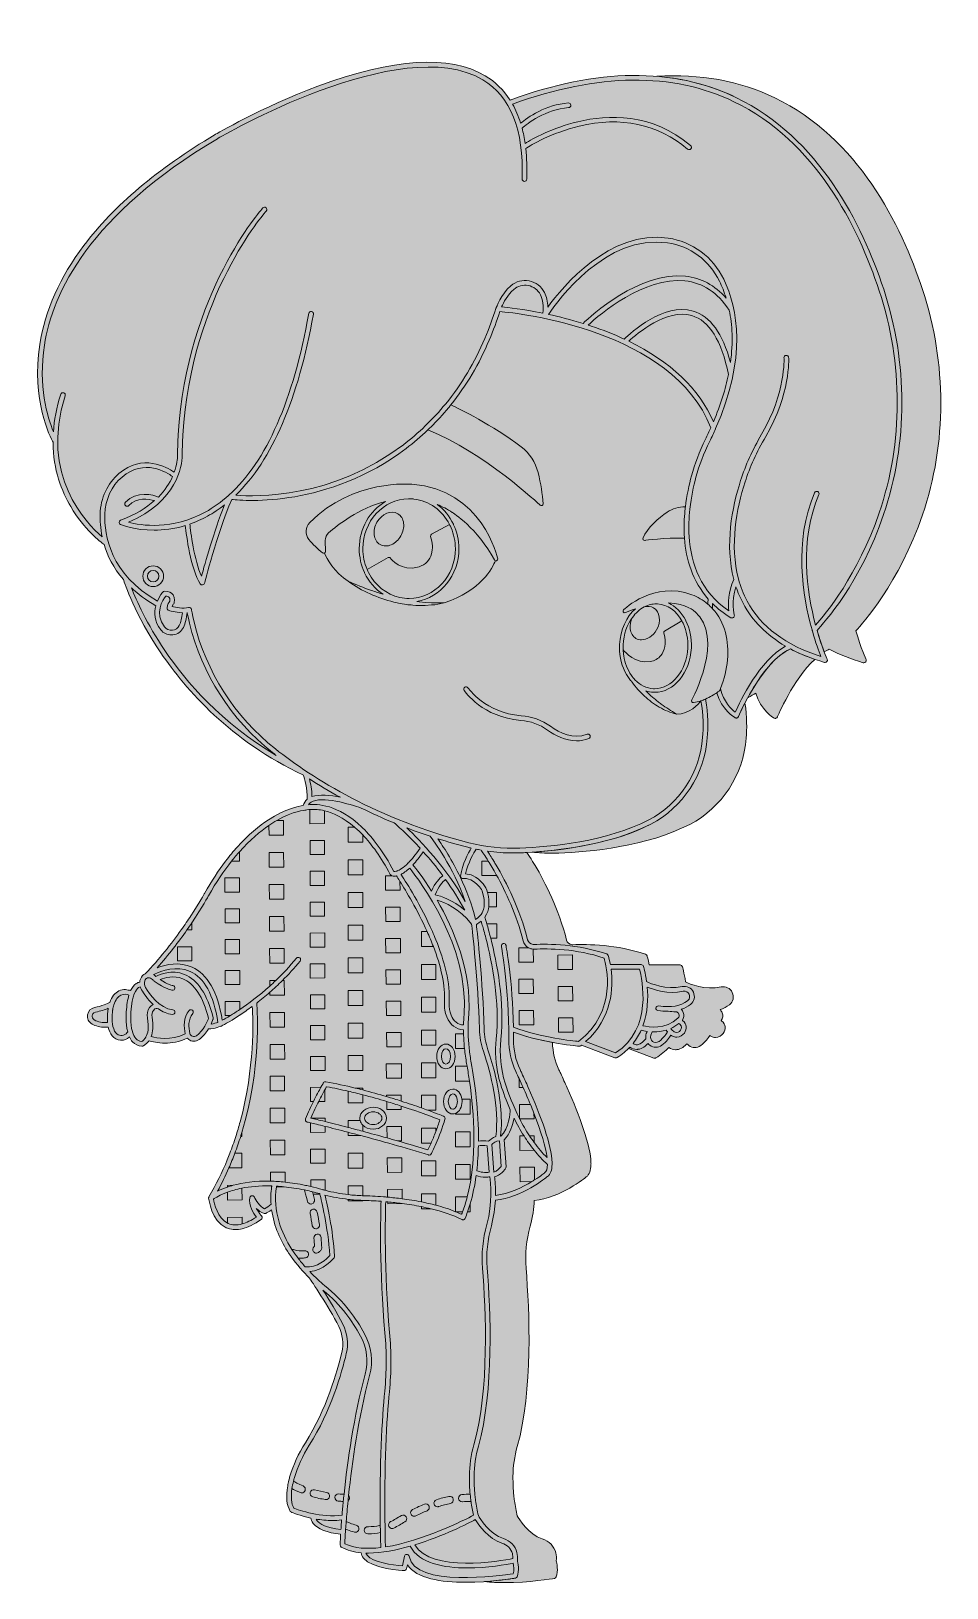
# Model space of a CAD drawing. Extents: x 281 to 790, y -978 to -113.
import ezdxf

# ---------------------------------------------------------------- set-up
doc = ezdxf.new("R2010")
doc.units = 0
doc.header["$MEASUREMENT"] = 0
doc.layers.add('JK_COLORS', color=7, linetype='Continuous')

msp = doc.modelspace()

# ---------------------------------------------------------------- hatches: boundary and pattern name
at = {"layer": 'JK_COLORS', "true_color": 0xffffff}
h = msp.add_hatch(color=7, dxfattribs=at)
h.dxf.hatch_style = 2
edge = h.paths.add_edge_path()
edge.add_spline(control_points=[(755.19, -256.06), (743.23, -219.72), (719.28, -171.74), (673.11, -149.48), (638.3, -132.7), (596.06, -133.19), (547.57, -150.93), (543.96, -145.3), (539.35, -140.76), (533.68, -137.39), (514.02, -125.69), (482.74, -127.67), (440.72, -143.27), (409.61, -154.83), (383.85, -169.99), (383.6, -170.14), (351.78, -189.01), (327.25, -209.72), (310.68, -231.69), (297.37, -249.33), (289.13, -267.82), (286.19, -286.65), (281.38, -317.39), (292.14, -338.5), (293.54, -341.07), (293.64, -356.39), (298.41, -368.42), (303.38, -376.82), (310.86, -389.47), (320.02, -396.44), (321.9, -397.79), (323.75, -404.06), (327.03, -410.84), (332.65, -417.36), (333.28, -419.32), (339.1, -436.8), (353.44, -458.02), (367.36, -478.62), (392.39, -507.08), (432.68, -525.94), (433.26, -527.67), (435.08, -533.63), (434.81, -539.33), (433.68, -540.26), (432.95, -541.47), (432.61, -542.93), (429.96, -543.25), (422.76, -544.63), (413.28, -550.78), (408.06, -554.17), (402.15, -559), (395.94, -565.9), (393.8, -568.27), (391.62, -570.9), (389.42, -573.79), (385.55, -578.88), (381.61, -584.8), (377.7, -591.7), (377.65, -591.81), (374.92, -596.81), (370.13, -604.14), (368.56, -606.54), (366.77, -609.19), (364.76, -612.01), (359.43, -619.55), (352.64, -628.23), (344.81, -636.33), (343.87, -636.73), (342.74, -637.57), (342.08, -639.33), (341.89, -639.86), (341.77, -640.43), (341.72, -641), (341.13, -641.09), (340.44, -641.31), (339.7, -641.81), (338.5, -642.61), (337.5, -643.92), (336.68, -645.71), (335.2, -645.19), (332.7, -644.67), (330.21, -645.84), (327.93, -646.89), (326.23, -649.06), (325.1, -652.3), (323.91, -652.88), (320.53, -654.39), (316.69, -655.07), (314.64, -655.43), (313.09, -656.99), (312.74, -659.05), (312.38, -661.16), (313.36, -663.2), (315.23, -664.25), (317.34, -665.43), (319.73, -666.03), (322.38, -666.03), (323, -666.03), (323.64, -665.99), (324.29, -665.92), (324.69, -667.7), (325.36, -669.43), (326.48, -670.82), (327.61, -672.22), (329.2, -673.08), (330.97, -673.23), (331.16, -673.25), (331.35, -673.26), (331.53, -673.26), (333.11, -673.26), (334.62, -672.68), (335.84, -671.61), (335.9, -671.56), (335.95, -671.49), (336.01, -671.44), (336.46, -672.43), (337.01, -673.34), (337.69, -674.1), (339.09, -675.68), (340.86, -676.5), (342.96, -676.56), (342.97, -676.56), (342.98, -676.56), (342.99, -676.56), (343.13, -676.56), (343.27, -676.53), (343.4, -676.49), (343.55, -676.44), (345.4, -675.79), (346.95, -673.54), (348.53, -674.04), (351.75, -674.87), (355.83, -674.87), (359.45, -674.87), (363.73, -674.2), (368.14, -672.09), (368.67, -672.72), (369.36, -673.21), (370.15, -673.51), (370.71, -673.72), (371.29, -673.82), (371.87, -673.82), (372.88, -673.82), (373.88, -673.51), (374.72, -672.9), (376.96, -671.3), (378.69, -669.06), (379.95, -667), (383.38, -666.89), (386.94, -665.45), (387.1, -665.39), (387.12, -665.38), (387.12, -665.37), (387.14, -665.37), (387.15, -665.36), (387.17, -665.36), (387.19, -665.35), (387.28, -665.3), (391.16, -663.36), (397.02, -659.51), (397.13, -659.44), (397.24, -659.36), (397.36, -659.29), (399.44, -657.91), (401.77, -656.3), (404.26, -654.46), (404.78, -662.16), (405.7, -688.38), (397.52, -718.56), (396.8, -721.25), (396, -723.97), (395.12, -726.72), (394.13, -729.81), (393.03, -732.94), (391.83, -736.08), (391.37, -737.27), (390.9, -738.46), (390.41, -739.65), (387.59, -746.54), (384.22, -753.45), (380.2, -760.24), (380.17, -760.3), (380.16, -760.36), (380.14, -760.41), (380.11, -760.48), (380.08, -760.54), (380.06, -760.6), (380.04, -760.71), (380.04, -760.82), (380.04, -760.93), (380.04, -760.97), (380.02, -761.01), (380.03, -761.05), (380.09, -761.57), (381.58, -773.68), (389.85, -777.4), (390.08, -777.5), (390.32, -777.6), (390.56, -777.69), (391.92, -778.2), (393.36, -778.45), (394.89, -778.45), (396.08, -778.45), (397.32, -778.3), (398.62, -777.99), (401.85, -777.22), (405.4, -775.48), (409.24, -772.79), (409.55, -772.58), (409.75, -772.23), (409.79, -771.86), (409.83, -771.48), (409.7, -771.1), (409.43, -770.83), (409.41, -770.8), (407.72, -769.02), (406.54, -766.65), (407.72, -767.92), (409.19, -769.04), (410.88, -769.51), (411.18, -769.59), (411.51, -769.57), (411.79, -769.43), (412.04, -769.31), (413.59, -768.56), (415.04, -767.48), (416.29, -776.64), (420.09, -784.82), (424.67, -791.7), (425.02, -792.23), (425.38, -792.75), (425.74, -793.26), (429.07, -798), (432.71, -802.07), (436.05, -805.37), (437.09, -806.89), (446.67, -821.05), (452.31, -832.21), (454.56, -836.65), (455.16, -841.8), (454.02, -846.7), (451.53, -857.42), (445.58, -878.19), (433.78, -896.85), (429.85, -903.08), (426.97, -909.33), (425.23, -915.45), (425.01, -916.23), (424.8, -917), (424.63, -917.74), (424.37, -918.78), (424.15, -919.79), (423.98, -920.76), (422.88, -926.88), (423.35, -931.66), (425.39, -934.99), (425.53, -935.23), (425.75, -935.42), (426.01, -935.52), (426.35, -935.66), (430.77, -937.41), (436.81, -938.7), (436.95, -939.49), (437.31, -940.55), (438.2, -941.69), (440.67, -944.84), (445.78, -946.86), (453.39, -947.72), (453.16, -951.44), (453.08, -953.58), (453.08, -953.68), (453.06, -954.17), (453.32, -954.63), (453.75, -954.87), (456.97, -956.62), (460.72, -957.6), (464.8, -957.98), (464.9, -959.06), (465.32, -960.08), (466.08, -961.02), (470.8, -966.9), (487.93, -967.9), (488.66, -967.94), (489.3, -967.98), (489.86, -967.54), (490, -966.92), (490, -966.92), (490.5, -964.66), (490.5, -964.66), (495.42, -972.39), (509.5, -974.4), (522.8, -974.4), (536.53, -974.4), (549.42, -972.26), (550.54, -972.07), (550.98, -971.99), (551.35, -971.69), (551.52, -971.28), (552.87, -968), (551.89, -963.3), (551.63, -962.22), (551.82, -960.79), (551.73, -959.31), (551.36, -957.8), (550.46, -954.18), (547.65, -951.3), (543.82, -950.11), (536.22, -947.74), (530.7, -938.64), (529.96, -937.37), (529.3, -934.65), (528.77, -931.83), (528.38, -928.92), (528.25, -927.94), (528.13, -926.95), (528.04, -925.95), (527.69, -922.57), (527.53, -919.07), (527.56, -915.49), (527.6, -909.86), (528.4, -904.25), (529.95, -898.8), (538.69, -867.97), (536.76, -823.43), (534.83, -799.63), (534.21, -792.04), (535, -784.19), (537.17, -776.3), (538.55, -771.26), (539.18, -766.37), (539.4, -762.1), (553.85, -760.63), (567.76, -749.47), (568.3, -749.03), (570.04, -747.79), (570.84, -745.4), (570.9, -742.16), (571, -741.89), (570.98, -741.59), (570.89, -741.31), (570.72, -731.63), (564.66, -715.25), (557.7, -699.54), (556.51, -696.86), (555.3, -694.2), (554.08, -691.59), (553.76, -690.88), (553.43, -690.18), (553.1, -689.49), (550.65, -684.32), (549.39, -678.5), (549.44, -672.67), (549.45, -671.36), (549.45, -670.06), (549.44, -668.78), (567.12, -675.15), (585.74, -676.54), (585.93, -676.55), (585.96, -676.56), (585.99, -676.56), (586.02, -676.56), (586.31, -676.56), (586.58, -676.46), (586.81, -676.29), (586.96, -676.18), (587.09, -676.06), (587.24, -675.95), (587.24, -675.95), (605.86, -683), (605.86, -683), (606.01, -683.06), (606.16, -683.09), (606.32, -683.09), (606.56, -683.09), (606.79, -683.02), (607, -682.89), (609.82, -681.14), (612.18, -679.16), (614.18, -677.03), (615.37, -677.9), (616.63, -678.34), (617.94, -678.34), (618.18, -678.34), (618.41, -678.33), (618.65, -678.3), (621.05, -678.02), (623.03, -676.33), (624.23, -675.01), (624.53, -675.37), (624.86, -675.71), (625.26, -676), (626.27, -676.75), (627.43, -677.12), (628.58, -677.12), (629.74, -677.12), (630.9, -676.75), (631.9, -675.99), (634.51, -674.04), (636.17, -671.72), (636.96, -670.44), (637.14, -670.56), (637.32, -670.67), (637.51, -670.78), (638.43, -671.3), (639.33, -671.53), (640.18, -671.53), (641.96, -671.53), (643.51, -670.53), (644.42, -669.26), (646.02, -667.03), (645.71, -664.21), (643.66, -662.4), (643.53, -662.29), (643.42, -662.2), (643.31, -662.1), (644.16, -660.86), (644.38, -659.28), (643.83, -657.82), (643.58, -657.14), (643.18, -656.55), (642.69, -656.07), (644.6, -655.44), (646.32, -654.56), (647.82, -653.39), (649.93, -651.74), (650.58, -648.98), (649.43, -646.54), (648.29, -644.13), (645.8, -642.9), (643.21, -643.48), (634.38, -645.45), (625.66, -641.73), (623.45, -640.68), (622.76, -635.62), (621.71, -632.26), (621.67, -632.15), (621.5, -631.62), (621, -631.25), (620.44, -631.25), (620.44, -631.25), (603.3, -631.25), (603.3, -631.25), (602.74, -628.12), (602.1, -626.2), (602.08, -626.13), (601.95, -625.75), (601.65, -625.45), (601.27, -625.32), (585.32, -619.83), (569.09, -619.65), (560.84, -620.04), (560.68, -620.05), (560.52, -620.05), (560.37, -620.04), (558.91, -619.91), (557.69, -618.84), (557.32, -617.39), (553.09, -600.44), (545.42, -585.42), (539.86, -576), (539.39, -575.2), (538.93, -574.44), (538.49, -573.72), (537.08, -571.41), (535.87, -569.55), (534.96, -568.19), (539.65, -568.86), (544.38, -569.21), (549.1, -569.21), (550.44, -569.21), (551.77, -569.18), (553.1, -569.13), (570.09, -568.45), (602.12, -565.46), (625.84, -553.13), (643.66, -543.88), (655.65, -525.53), (657.14, -505.26), (657.55, -499.71), (657.81, -492.27), (656.11, -483.73), (655.32, -484.08), (654.49, -484.41), (653.64, -484.69), (655.19, -492.73), (654.94, -499.78), (654.55, -505.06), (653.12, -524.45), (641.66, -541.98), (624.64, -550.83), (601.37, -562.92), (569.76, -565.86), (553, -566.53), (543.52, -566.91), (534, -565.9), (524.72, -563.52), (473.7, -550.45), (438.05, -527.95), (417.13, -511.37), (394.58, -493.5), (378.53, -468.48), (371.93, -440.94), (370.89, -436.59), (370.49, -433.92), (370.49, -433.89), (370.43, -433.53), (370.23, -433.2), (369.92, -433), (369.62, -432.8), (369.24, -432.73), (368.89, -432.82), (365.73, -433.61), (361.67, -432.75), (359.73, -432.24), (360.01, -431.37), (360.37, -431.03), (360.37, -431.03), (360.56, -430.87), (360.71, -430.67), (360.79, -430.43), (360.88, -430.16), (361.65, -427.71), (360.26, -425.78), (359.34, -424.49), (357.75, -423.84), (355.55, -423.84), (355.18, -423.84), (354.82, -424), (354.57, -424.29), (354.53, -424.33), (352.86, -426.3), (351.58, -429.34), (325.39, -414.28), (321.99, -392.69), (322.33, -381.05), (322.57, -372.89), (326.06, -365.36), (331.9, -360.38), (344.28, -349.83), (356.86, -357.82), (359.97, -360.1), (358.39, -363.67), (355.93, -367.6), (352.11, -371.45), (349.32, -370.4), (340.02, -367.64), (333.78, -374.37), (333.29, -374.9), (333.32, -375.72), (333.85, -376.21), (334.1, -376.44), (334.41, -376.56), (334.73, -376.56), (335.08, -376.56), (335.43, -376.42), (335.68, -376.14), (340.09, -371.38), (346.73, -372.53), (349.95, -373.48), (345.43, -377.46), (339.34, -381.27), (331.09, -384.38), (330.59, -384.57), (330.26, -385.04), (330.25, -385.58), (330.25, -386.11), (330.57, -386.6), (331.06, -386.8), (331.59, -387.01), (338.89, -389.9), (349.67, -389.9), (354.8, -389.9), (360.72, -389.24), (367.08, -387.33), (367.68, -392.94), (370.04, -411.48), (375.4, -419.73), (375.65, -420.1), (376.06, -420.32), (376.49, -420.32), (376.57, -420.32), (376.64, -420.32), (376.71, -420.3), (377.22, -420.22), (377.63, -419.84), (377.76, -419.34), (377.82, -419.07), (384.52, -392.6), (392.87, -372.84), (400.24, -373.67), (446.46, -377.31), (489.82, -344.48), (494.02, -341.3), (498.04, -337.87), (501.87, -334.21), (502.4, -333.71), (502.92, -333.2), (503.44, -332.69), (506.92, -329.27), (510.22, -325.65), (513.35, -321.85), (513.8, -321.32), (514.23, -320.78), (514.66, -320.24), (523.26, -309.51), (530.45, -297.43), (535.96, -284.36), (538.28, -278.84), (540.27, -273.48), (541.89, -268.4), (552.22, -269.32), (637.83, -278.57), (659.19, -332.96), (658.25, -335.05), (657.26, -337.18), (656.18, -339.35), (652.78, -346.25), (650.14, -353.09), (648.37, -359.69), (647.03, -364.65), (645.74, -370.57), (644.99, -376.98), (644.9, -377.64), (644.83, -378.31), (644.76, -378.98), (644.34, -383.28), (644.16, -387.77), (644.37, -392.32), (644.4, -392.99), (644.44, -393.66), (644.49, -394.34), (645.35, -406.18), (648.96, -418.25), (657.71, -428.15), (657.5, -429.14), (657.42, -430.09), (657.4, -430.92), (658.37, -431.74), (659.29, -432.62), (660.14, -433.55), (660.09, -433.17), (659.93, -432.04), (660.02, -430.58), (662.92, -433.45), (666.29, -436.11), (670.23, -438.49), (670.43, -438.61), (670.67, -438.67), (670.9, -438.67), (671.17, -438.67), (671.44, -438.59), (671.67, -438.42), (672.09, -438.11), (672.29, -437.58), (672.16, -437.07), (672.14, -436.98), (670.39, -429.52), (673.11, -421.29), (674.15, -424.42), (675.45, -427.5), (677.05, -430.5), (682.24, -440.21), (690.13, -448.17), (700.6, -454.29), (686.42, -461.98), (675.47, -484.85), (672.73, -490.98), (670.55, -489.29), (666.07, -485.05), (664.59, -478.05), (664.58, -478), (664.57, -477.96), (664.55, -477.92), (664.46, -478.18), (664.35, -478.43), (664.25, -478.69), (664.18, -478.85), (664.08, -478.99), (663.94, -479.1), (663.87, -479.16), (663.33, -479.58), (662.45, -480.19), (665.08, -489.58), (672.31, -493.9), (672.64, -494.08), (672.84, -494.2), (673.06, -494.26), (673.29, -494.26), (673.43, -494.26), (673.57, -494.24), (673.7, -494.19), (674.06, -494.08), (674.35, -493.81), (674.49, -493.46), (674.62, -493.15), (687.38, -462.94), (703.37, -455.83), (708.99, -458.82), (715.28, -461.33), (722.25, -463.33), (722.37, -463.36), (722.49, -463.38), (722.61, -463.38), (722.98, -463.38), (723.35, -463.22), (723.6, -462.93), (723.93, -462.54), (724.01, -462), (723.79, -461.54), (723.72, -461.37), (720.96, -455.22), (718.16, -445.55), (721.82, -441.69), (742.24, -419.03), (755.17, -381.15), (768.69, -341.51), (768.7, -297.09), (755.19, -256.06)], knot_values=[0, 0, 0, 0, 1, 1, 1, 2, 2, 2, 3, 3, 3, 4, 4, 4, 5, 5, 5, 6, 6, 6, 7, 7, 7, 8, 8, 8, 9, 9, 9, 10, 10, 10, 11, 11, 11, 12, 12, 12, 13, 13, 13, 14, 14, 14, 15, 15, 15, 16, 16, 16, 17, 17, 17, 18, 18, 18, 19, 19, 19, 20, 20, 20, 21, 21, 21, 22, 22, 22, 23, 23, 23, 24, 24, 24, 25, 25, 25, 26, 26, 26, 27, 27, 27, 28, 28, 28, 29, 29, 29, 30, 30, 30, 31, 31, 31, 32, 32, 32, 33, 33, 33, 34, 34, 34, 35, 35, 35, 36, 36, 36, 37, 37, 37, 38, 38, 38, 39, 39, 39, 40, 40, 40, 41, 41, 41, 42, 42, 42, 43, 43, 43, 44, 44, 44, 45, 45, 45, 46, 46, 46, 47, 47, 47, 48, 48, 48, 49, 49, 49, 50, 50, 50, 51, 51, 51, 52, 52, 52, 53, 53, 53, 54, 54, 54, 55, 55, 55, 56, 56, 56, 57, 57, 57, 58, 58, 58, 59, 59, 59, 60, 60, 60, 61, 61, 61, 62, 62, 62, 63, 63, 63, 64, 64, 64, 65, 65, 65, 66, 66, 66, 67, 67, 67, 68, 68, 68, 69, 69, 69, 70, 70, 70, 71, 71, 71, 72, 72, 72, 73, 73, 73, 74, 74, 74, 75, 75, 75, 76, 76, 76, 77, 77, 77, 78, 78, 78, 79, 79, 79, 80, 80, 80, 81, 81, 81, 82, 82, 82, 83, 83, 83, 84, 84, 84, 85, 85, 85, 86, 86, 86, 87, 87, 87, 88, 88, 88, 89, 89, 89, 90, 90, 90, 91, 91, 91, 92, 92, 92, 93, 93, 93, 94, 94, 94, 95, 95, 95, 96, 96, 96, 97, 97, 97, 98, 98, 98, 99, 99, 99, 100, 100, 100, 101, 101, 101, 102, 102, 102, 103, 103, 103, 104, 104, 104, 105, 105, 105, 106, 106, 106, 107, 107, 107, 108, 108, 108, 109, 109, 109, 110, 110, 110, 111, 111, 111, 112, 112, 112, 113, 113, 113, 114, 114, 114, 115, 115, 115, 116, 116, 116, 117, 117, 117, 118, 118, 118, 119, 119, 119, 120, 120, 120, 121, 121, 121, 122, 122, 122, 123, 123, 123, 124, 124, 124, 125, 125, 125, 126, 126, 126, 127, 127, 127, 128, 128, 128, 129, 129, 129, 130, 130, 130, 131, 131, 131, 132, 132, 132, 133, 133, 133, 134, 134, 134, 135, 135, 135, 136, 136, 136, 137, 137, 137, 138, 138, 138, 139, 139, 139, 140, 140, 140, 141, 141, 141, 142, 142, 142, 143, 143, 143, 144, 144, 144, 145, 145, 145, 146, 146, 146, 147, 147, 147, 148, 148, 148, 149, 149, 149, 150, 150, 150, 151, 151, 151, 152, 152, 152, 153, 153, 153, 154, 154, 154, 155, 155, 155, 156, 156, 156, 157, 157, 157, 158, 158, 158, 159, 159, 159, 160, 160, 160, 161, 161, 161, 162, 162, 162, 163, 163, 163, 164, 164, 164, 165, 165, 165, 166, 166, 166, 167, 167, 167, 168, 168, 168, 169, 169, 169, 170, 170, 170, 171, 171, 171, 172, 172, 172, 173, 173, 173, 174, 174, 174, 175, 175, 175, 176, 176, 176, 177, 177, 177, 178, 178, 178, 179, 179, 179, 180, 180, 180, 181, 181, 181, 182, 182, 182, 183, 183, 183, 184, 184, 184, 185, 185, 185, 186, 186, 186, 187, 187, 187, 188, 188, 188, 189, 189, 189, 190, 190, 190, 191, 191, 191, 192, 192, 192, 193, 193, 193, 194, 194, 194, 195, 195, 195, 196, 196, 196, 197, 197, 197, 198, 198, 198, 199, 199, 199, 200, 200, 200, 201, 201, 201, 202, 202, 202, 203, 203, 203, 204, 204, 204, 205, 205, 205, 206, 206, 206, 207, 207, 207, 208, 208, 208, 209, 209, 209, 210, 210, 210, 211, 211, 211, 212, 212, 212, 213, 213, 213, 214, 214, 214, 215, 215, 215, 216, 216, 216, 217, 217, 217, 218, 218, 218, 219, 219, 219, 220, 220, 220, 221, 221, 221, 222, 222, 222, 223, 223, 223, 224, 224, 224, 225, 225, 225, 226, 226, 226, 227, 227, 227, 228, 228, 228, 229, 229, 229, 230, 230, 230, 231, 231, 231, 232, 232, 232, 233, 233, 233, 234, 234, 234, 235, 235, 235, 236, 236, 236, 237, 237, 237, 238, 238, 238, 239, 239, 239, 239], degree=3, periodic=1)
edge = h.paths.add_edge_path()
edge.add_spline(control_points=[(324.16, -655.96), (324.11, -656.2), (323.52, -659.59), (323.88, -663.36), (321.08, -663.62), (318.6, -663.16), (316.5, -661.98), (315.41, -661.37), (315.17, -660.29), (315.3, -659.48), (315.37, -659.11), (315.69, -657.88), (317.14, -657.63), (319.95, -657.13), (322.48, -656.25), (324.25, -655.52), (324.22, -655.67), (324.19, -655.81), (324.16, -655.96)], knot_values=[0, 0, 0, 0, 1, 1, 1, 2, 2, 2, 3, 3, 3, 4, 4, 4, 5, 5, 5, 6, 6, 6, 6], degree=3, periodic=1)
edge = h.paths.add_edge_path()
edge.add_spline(control_points=[(335.04, -668.61), (334.78, -668.99), (334.48, -669.35), (334.13, -669.66), (333.3, -670.38), (332.26, -670.74), (331.19, -670.64), (330.14, -670.55), (329.19, -670.04), (328.51, -669.19), (327.45, -667.88), (326.89, -666.12), (326.61, -664.32), (326.61, -664.3), (326.61, -664.29), (326.61, -664.27), (326.61, -664.26), (326.6, -664.25), (326.6, -664.24), (326.02, -660.42), (326.7, -656.49), (326.71, -656.43), (326.9, -655.4), (327.14, -654.47), (327.4, -653.63), (327.41, -653.61), (327.41, -653.59), (327.42, -653.58), (328.29, -650.81), (329.59, -649), (331.28, -648.2), (332.95, -647.42), (334.71, -647.78), (335.77, -648.15), (335.02, -650.64), (334.51, -653.76), (334.26, -657.49), (334.23, -657.83), (333.74, -663.53), (335.04, -668.61)], knot_values=[0, 0, 0, 0, 1, 1, 1, 2, 2, 2, 3, 3, 3, 4, 4, 4, 5, 5, 5, 6, 6, 6, 7, 7, 7, 8, 8, 8, 9, 9, 9, 10, 10, 10, 11, 11, 11, 12, 12, 12, 13, 13, 13, 13], degree=3, periodic=1)
edge = h.paths.add_edge_path()
edge.add_spline(control_points=[(347.23, -655.14), (346.09, -656.7), (345.65, -658.79), (346.03, -660.89), (347, -666.3), (346.23, -669.54), (345.18, -671.45), (345.18, -671.46), (345.17, -671.46), (345.17, -671.47), (344.72, -672.27), (344.23, -672.84), (343.79, -673.23), (343.36, -673.62), (342.98, -673.84), (342.76, -673.94), (341.52, -673.85), (340.49, -673.34), (339.64, -672.38), (338.75, -671.38), (338.13, -670.03), (337.7, -668.54), (337.69, -668.51), (337.68, -668.48), (337.67, -668.45), (336.33, -663.75), (336.84, -657.8), (336.85, -657.7), (337.51, -647.96), (339.77, -644.96), (341.05, -644.03), (341.41, -643.77), (341.74, -643.65), (342, -643.59), (342.18, -644.17), (342.42, -644.73), (342.74, -645.27), (343.91, -647.24), (346.12, -650.55), (349.15, -653.43), (348.45, -653.79), (347.8, -654.36), (347.23, -655.14)], knot_values=[0, 0, 0, 0, 1, 1, 1, 2, 2, 2, 3, 3, 3, 4, 4, 4, 5, 5, 5, 6, 6, 6, 7, 7, 7, 8, 8, 8, 9, 9, 9, 10, 10, 10, 11, 11, 11, 12, 12, 12, 13, 13, 13, 14, 14, 14, 14], degree=3, periodic=1)
edge = h.paths.add_edge_path()
edge.add_spline(control_points=[(373.21, -670.79), (372.58, -671.24), (371.79, -671.35), (371.06, -671.07), (370.34, -670.8), (369.83, -670.22), (369.65, -669.48), (368.87, -666.19), (368.5, -661.61), (371.19, -658.45), (371.66, -657.91), (371.59, -657.09), (371.04, -656.62), (370.5, -656.15), (369.68, -656.22), (369.21, -656.77), (365.91, -660.64), (366.18, -665.9), (367.05, -669.75), (358.96, -673.62), (351.15, -672.04), (348.15, -671.18), (349.05, -668.76), (349.47, -665.32), (348.59, -660.43), (348.33, -659.03), (348.6, -657.66), (349.33, -656.68), (350.39, -655.22), (351.3, -655.42), (352.11, -655.85), (352.11, -655.86), (352.12, -655.86), (352.12, -655.86), (354.41, -657.46), (357.02, -658.64), (359.91, -658.9), (359.95, -658.91), (359.99, -658.91), (360.03, -658.91), (360.69, -658.91), (361.26, -658.4), (361.32, -657.73), (361.38, -657.01), (360.86, -656.38), (360.14, -656.31), (352.69, -655.64), (347.05, -647.44), (344.98, -643.95), (344.26, -642.74), (344.09, -641.39), (344.52, -640.23), (344.83, -639.41), (345.3, -638.9), (345.98, -638.66), (346.75, -638.4), (347.67, -638.6), (348.37, -639.2), (348.88, -639.62), (349.37, -640.01), (349.85, -640.38), (349.85, -640.39), (349.85, -640.39), (349.85, -640.39), (355.61, -644.83), (359.66, -645.46), (359.84, -645.49), (360.55, -645.58), (361.2, -645.1), (361.31, -644.39), (361.41, -643.68), (360.92, -643.02), (360.22, -642.91), (360.18, -642.91), (357.36, -642.44), (353.1, -639.54), (355.66, -638.46), (360.58, -637.04), (365.63, -639.1), (372.11, -641.73), (376.93, -649.12), (379.96, -661.07), (379.43, -662.49), (377.19, -667.93), (373.21, -670.79)], knot_values=[0, 0, 0, 0, 1, 1, 1, 2, 2, 2, 3, 3, 3, 4, 4, 4, 5, 5, 5, 6, 6, 6, 7, 7, 7, 8, 8, 8, 9, 9, 9, 10, 10, 10, 11, 11, 11, 12, 12, 12, 13, 13, 13, 14, 14, 14, 15, 15, 15, 16, 16, 16, 17, 17, 17, 18, 18, 18, 19, 19, 19, 20, 20, 20, 21, 21, 21, 22, 22, 22, 23, 23, 23, 24, 24, 24, 25, 25, 25, 26, 26, 26, 27, 27, 27, 28, 28, 28, 28], degree=3, periodic=1)
edge = h.paths.add_edge_path()
edge.add_spline(control_points=[(381.43, -664.25), (382.15, -662.74), (382.51, -661.66), (382.55, -661.55), (382.63, -661.31), (382.64, -661.06), (382.58, -660.83), (379.34, -647.78), (373.95, -639.66), (366.58, -636.68), (359.55, -633.83), (352.98, -636.61), (350.73, -637.77), (350.51, -637.59), (350.28, -637.41), (350.05, -637.21), (349.86, -637.05), (349.65, -636.9), (349.44, -636.77), (353.87, -634.61), (362.22, -631.63), (369.75, -634.99), (377.65, -638.51), (382.83, -648.04), (385.17, -663.33), (384.29, -663.62), (382.9, -664.03), (381.43, -664.25)], knot_values=[0, 0, 0, 0, 1, 1, 1, 2, 2, 2, 3, 3, 3, 4, 4, 4, 5, 5, 5, 6, 6, 6, 7, 7, 7, 8, 8, 8, 9, 9, 9, 9], degree=3, periodic=1)
edge = h.paths.add_edge_path()
edge.add_spline(control_points=[(391.29, -744.23), (392.48, -741.51), (393.59, -738.78), (394.61, -736.06), (395.79, -732.92), (396.87, -729.8), (397.84, -726.7), (398.08, -725.96), (398.31, -725.22), (398.53, -724.48), (409.23, -688.99), (407.16, -657.67), (406.73, -652.6), (409.08, -650.79), (411.55, -648.78), (414.07, -646.57), (416.36, -644.58), (418.7, -642.42), (421.03, -640.1), (424.34, -636.83), (427.66, -633.23), (430.85, -629.31), (431.31, -628.76), (431.23, -627.94), (430.67, -627.49), (430.11, -627.03), (429.29, -627.12), (428.84, -627.67), (425.08, -632.28), (421.16, -636.43), (417.29, -640.12), (416.2, -641.17), (415.12, -642.17), (414.05, -643.13), (407.95, -648.62), (402.1, -652.97), (397.35, -656.18), (395.43, -657.48), (393.68, -658.59), (392.17, -659.52), (390.23, -660.71), (388.67, -661.6), (387.61, -662.18), (385.06, -646.4), (379.42, -636.44), (370.79, -632.61), (363.83, -629.51), (356.5, -631.08), (351.41, -633.04), (357.85, -625.83), (363.46, -618.45), (367.96, -612.01), (368.92, -610.62), (369.85, -609.26), (370.71, -607.97), (376.56, -599.24), (379.92, -593.07), (379.98, -592.96), (384.24, -585.44), (388.55, -579.11), (392.77, -573.78), (394.24, -571.91), (395.71, -570.16), (397.16, -568.53), (403.01, -561.94), (408.6, -557.23), (413.57, -553.87), (415.07, -552.86), (416.5, -551.97), (417.87, -551.19), (427.31, -545.8), (433.65, -545.44), (433.77, -545.44), (433.78, -545.44), (433.78, -545.44), (433.78, -545.44), (433.89, -545.43), (434, -545.41), (434.1, -545.38), (434.18, -545.36), (436.47, -544.74), (440.26, -545.08), (441.48, -545.19), (442.87, -545.4), (444.38, -545.77), (448.98, -546.88), (454.81, -549.42), (461.17, -554.87), (462.66, -556.15), (464.18, -557.59), (465.72, -559.22), (470.68, -564.43), (475.85, -571.51), (480.93, -581.1), (481.04, -581.3), (481.2, -581.47), (481.39, -581.59), (481.52, -581.67), (481.72, -581.78), (481.99, -581.87), (482.34, -582), (482.81, -582.1), (483.41, -582.1), (483.71, -582.1), (484.04, -582.07), (484.4, -582.01), (484.82, -582.64), (485.49, -583.65), (486.34, -584.98), (489.73, -590.31), (496.05, -600.79), (501.48, -612.88), (502.69, -615.6), (503.87, -618.4), (504.95, -621.24), (508.97, -631.79), (511.77, -642.91), (511.11, -652.54), (510.93, -655.2), (511.36, -657.89), (512.36, -660.31), (514.22, -664.8), (517.42, -667.22), (521.66, -667.39), (521.66, -668.13), (521.67, -668.87), (521.7, -669.61), (521.77, -672.37), (521.95, -675.14), (522.24, -677.92), (522.53, -680.7), (522.92, -683.48), (523.43, -686.27), (523.52, -686.75), (523.61, -687.24), (523.7, -687.74), (524.14, -690.27), (524.59, -693.05), (525.02, -696.04), (527.58, -713.88), (529.28, -738.89), (523.74, -760.34), (523.01, -763.18), (522.15, -765.95), (521.14, -768.64), (520.99, -769.08), (520.82, -769.52), (520.65, -769.96), (519.66, -769.5), (518.65, -769.06), (517.62, -768.64), (517.52, -768.6), (517.42, -768.56), (517.31, -768.51), (513.82, -767.1), (510.1, -765.91), (506.3, -764.9), (503.65, -764.2), (500.95, -763.59), (498.25, -763.06), (494.66, -762.35), (491.07, -761.78), (487.58, -761.33), (484.8, -760.96), (482.1, -760.67), (479.51, -760.44), (478.76, -760.37), (478.01, -760.31), (477.28, -760.25), (477.27, -760.25), (477.27, -760.25), (477.26, -760.25), (477.24, -760.25), (477.23, -760.25), (477.22, -760.25), (472.89, -759.9), (468.96, -759.71), (465.71, -759.62), (465.67, -759.62), (465.64, -759.62), (465.61, -759.62), (462.95, -759.54), (460.3, -759.35), (457.65, -759.04), (453.35, -758.54), (449.06, -757.73), (444.83, -756.62), (444.28, -756.47), (443.73, -756.32), (443.18, -756.17), (441.01, -755.56), (438.9, -755.02), (436.85, -754.54), (436.82, -754.49), (436.8, -754.45), (436.77, -754.42), (436.77, -754.42), (436.77, -754.52), (436.77, -754.52), (435.79, -754.3), (434.82, -754.08), (433.87, -753.89), (429.84, -753.05), (426.05, -752.46), (422.51, -752.08), (419.66, -751.78), (416.97, -751.61), (414.44, -751.55), (405.83, -751.34), (398.97, -752.41), (393.73, -753.85), (393.73, -753.85), (393.72, -753.85), (393.72, -753.85), (392.56, -754.17), (391.49, -754.5), (390.49, -754.85), (388.26, -755.61), (386.42, -756.42), (384.95, -757.16), (387.3, -752.87), (389.4, -748.55), (391.29, -744.23)], knot_values=[0, 0, 0, 0, 1, 1, 1, 2, 2, 2, 3, 3, 3, 4, 4, 4, 5, 5, 5, 6, 6, 6, 7, 7, 7, 8, 8, 8, 9, 9, 9, 10, 10, 10, 11, 11, 11, 12, 12, 12, 13, 13, 13, 14, 14, 14, 15, 15, 15, 16, 16, 16, 17, 17, 17, 18, 18, 18, 19, 19, 19, 20, 20, 20, 21, 21, 21, 22, 22, 22, 23, 23, 23, 24, 24, 24, 25, 25, 25, 26, 26, 26, 27, 27, 27, 28, 28, 28, 29, 29, 29, 30, 30, 30, 31, 31, 31, 32, 32, 32, 33, 33, 33, 34, 34, 34, 35, 35, 35, 36, 36, 36, 37, 37, 37, 38, 38, 38, 39, 39, 39, 40, 40, 40, 41, 41, 41, 42, 42, 42, 43, 43, 43, 44, 44, 44, 45, 45, 45, 46, 46, 46, 47, 47, 47, 48, 48, 48, 49, 49, 49, 50, 50, 50, 51, 51, 51, 52, 52, 52, 53, 53, 53, 54, 54, 54, 55, 55, 55, 56, 56, 56, 57, 57, 57, 58, 58, 58, 59, 59, 59, 60, 60, 60, 61, 61, 61, 62, 62, 62, 63, 63, 63, 64, 64, 64, 65, 65, 65, 66, 66, 66, 67, 67, 67, 68, 68, 68, 69, 69, 69, 70, 70, 70, 71, 71, 71, 72, 72, 72, 73, 73, 73, 74, 74, 74, 74], degree=3, periodic=1)
edge = h.paths.add_edge_path()
edge.add_spline(control_points=[(486.95, -581.14), (488.3, -580.46), (489.9, -579.36), (491.76, -577.61), (497.13, -584.3), (524.97, -621), (521.96, -658.9), (521.8, -660.85), (521.72, -662.81), (521.68, -664.78), (518.52, -664.61), (516.2, -662.79), (514.76, -659.32), (513.92, -657.26), (513.55, -654.98), (513.71, -652.72), (514.46, -641.69), (511, -629.04), (506.3, -617.4), (505.68, -615.87), (505.04, -614.36), (504.39, -612.88), (497.99, -598.31), (490.16, -585.98), (487.19, -581.51), (487.11, -581.38), (487.03, -581.26), (486.95, -581.14)], knot_values=[0, 0, 0, 0, 1, 1, 1, 2, 2, 2, 3, 3, 3, 4, 4, 4, 5, 5, 5, 6, 6, 6, 7, 7, 7, 8, 8, 8, 9, 9, 9, 9], degree=3, periodic=1)
edge = h.paths.add_edge_path()
edge.add_spline(control_points=[(503.97, -590.47), (499.29, -582.99), (495.22, -577.76), (493.6, -575.75), (495.32, -573.9), (497.23, -571.53), (499.34, -568.52), (502.79, -572.38), (506.51, -576.85), (510.2, -581.84), (508.59, -583.1), (505.75, -585.84), (503.97, -590.47)], knot_values=[0, 0, 0, 0, 1, 1, 1, 2, 2, 2, 3, 3, 3, 4, 4, 4, 4], degree=3, periodic=1)
edge = h.paths.add_edge_path()
edge.add_spline(control_points=[(511.74, -583.94), (515.47, -589.15), (519.13, -594.87), (522.42, -601), (515.67, -595.18), (508.92, -593.13), (506.01, -592.48), (507.5, -587.83), (510.28, -585.12), (511.74, -583.94)], knot_values=[0, 0, 0, 0, 1, 1, 1, 2, 2, 2, 3, 3, 3, 3], degree=3, periodic=1)
edge = h.paths.add_edge_path()
edge.add_spline(control_points=[(414.71, -764.31), (413.83, -765.31), (412.13, -766.33), (411.13, -766.85), (408.36, -765.75), (406.11, -761.86), (405.45, -760.38), (405.22, -759.87), (404.69, -759.56), (404.13, -759.61), (403.58, -759.67), (403.12, -760.07), (402.99, -760.62), (402, -764.97), (404.94, -769.42), (406.56, -771.47), (403.68, -773.36), (401.03, -774.64), (398.61, -775.3), (395.7, -776.11), (393.13, -776.02), (390.92, -775.03), (390.79, -774.97), (390.67, -774.91), (390.55, -774.85), (384.96, -772.03), (383.15, -763.97), (382.72, -761.49), (383.78, -760.76), (386.34, -759.18), (390.5, -757.67), (392.72, -756.87), (395.4, -756.09), (398.55, -755.47), (402.93, -754.6), (408.21, -754.05), (414.46, -754.19), (414.68, -754.2), (414.9, -754.2), (415.12, -754.21), (415.09, -754.38), (415.07, -754.55), (415.05, -754.72), (414.59, -758.01), (414.5, -761.21), (414.71, -764.31)], knot_values=[0, 0, 0, 0, 1, 1, 1, 2, 2, 2, 3, 3, 3, 4, 4, 4, 5, 5, 5, 6, 6, 6, 7, 7, 7, 8, 8, 8, 9, 9, 9, 10, 10, 10, 11, 11, 11, 12, 12, 12, 13, 13, 13, 14, 14, 14, 15, 15, 15, 15], degree=3, periodic=1)
edge = h.paths.add_edge_path()
edge.add_spline(control_points=[(433.69, -799.11), (432.33, -797.58), (430.96, -795.94), (429.64, -794.19), (428.5, -792.71), (427.39, -791.15), (426.34, -789.51), (420.2, -780.03), (415.71, -768.12), (417.68, -754.7), (417.69, -754.58), (417.71, -754.45), (417.73, -754.33), (419.1, -754.41), (420.51, -754.52), (421.96, -754.67), (425.48, -755.03), (429.25, -755.6), (433.28, -756.43), (434.43, -756.67), (435.59, -756.93), (436.78, -757.2), (437.09, -757.28), (437.4, -757.36), (437.71, -757.43), (439.04, -757.76), (440.39, -758.11), (441.77, -758.49), (441.79, -758.56), (441.81, -758.64), (441.83, -758.73), (442.8, -762.46), (446.3, -776.77), (447.4, -792.86), (445.99, -794.41), (440.23, -800.18), (433.69, -799.11)], knot_values=[0, 0, 0, 0, 1, 1, 1, 2, 2, 2, 3, 3, 3, 4, 4, 4, 5, 5, 5, 6, 6, 6, 7, 7, 7, 8, 8, 8, 9, 9, 9, 10, 10, 10, 11, 11, 11, 12, 12, 12, 12], degree=3, periodic=1)
edge = h.paths.add_edge_path()
edge.add_spline(control_points=[(427.39, -933.27), (426.01, -930.72), (425.66, -927.01), (426.36, -922.35), (426.55, -921.04), (426.83, -919.65), (427.19, -918.2), (427.35, -917.53), (427.53, -916.85), (427.73, -916.16), (429.4, -910.29), (432.18, -904.26), (435.98, -898.24), (447.98, -879.26), (454.02, -858.17), (456.55, -847.29), (457.83, -841.8), (457.15, -836.02), (454.63, -831.04), (451.45, -824.74), (447.04, -817.51), (443.57, -812.08), (448.52, -816.2), (452.79, -820.57), (456.26, -825.09), (459.28, -829.03), (462.03, -833.26), (464.43, -837.65), (467.99, -844.16), (468.9, -851.68), (467, -858.81), (460.7, -882.44), (457.18, -907.18), (455.27, -925.47), (455.12, -926.84), (454.99, -928.17), (454.86, -929.46), (454.6, -932.19), (454.37, -934.73), (454.17, -937.08), (442.93, -938.79), (429.85, -934.19), (427.39, -933.27)], knot_values=[0, 0, 0, 0, 1, 1, 1, 2, 2, 2, 3, 3, 3, 4, 4, 4, 5, 5, 5, 6, 6, 6, 7, 7, 7, 8, 8, 8, 9, 9, 9, 10, 10, 10, 11, 11, 11, 12, 12, 12, 13, 13, 13, 14, 14, 14, 14], degree=3, periodic=1)
edge = h.paths.add_edge_path()
edge.add_spline(control_points=[(453.56, -945.13), (445.26, -944.17), (441.78, -941.95), (440.34, -940.2), (440.06, -939.86), (439.86, -939.55), (439.72, -939.26), (442.57, -939.74), (445.66, -940.07), (448.78, -940.07), (450.51, -940.07), (452.24, -939.97), (453.95, -939.73), (453.93, -939.98), (453.91, -940.22), (453.89, -940.46), (453.81, -941.54), (453.74, -942.56), (453.68, -943.52), (453.63, -944.08), (453.6, -944.61), (453.56, -945.13)], knot_values=[0, 0, 0, 0, 1, 1, 1, 2, 2, 2, 3, 3, 3, 4, 4, 4, 5, 5, 5, 6, 6, 6, 7, 7, 7, 7], degree=3, periodic=1)
edge = h.paths.add_edge_path()
edge.add_spline(control_points=[(455.71, -952.96), (455.77, -951.65), (455.91, -948.84), (456.19, -944.84), (456.27, -943.54), (456.38, -942.12), (456.5, -940.58), (456.75, -937.26), (457.08, -933.41), (457.51, -929.13), (457.6, -928.16), (457.7, -927.17), (457.81, -926.15), (459.71, -907.92), (463.2, -883.14), (469.51, -859.48), (471.59, -851.7), (470.59, -843.5), (466.71, -836.4), (464.25, -831.89), (461.43, -827.55), (458.32, -823.5), (454.55, -818.6), (449.89, -813.87), (444.46, -809.44), (442.21, -807.6), (439.29, -805.02), (436.2, -801.82), (443.75, -801.32), (449.46, -794.47), (449.74, -794.14), (449.94, -793.88), (450.05, -793.56), (450.03, -793.23), (449.06, -778.09), (445.93, -764.41), (444.64, -759.25), (448.94, -760.35), (453.28, -761.16), (457.65, -761.66), (460.27, -761.96), (462.9, -762.14), (465.53, -762.22), (465.59, -762.22), (465.65, -762.22), (465.71, -762.22), (468.62, -762.31), (472.07, -762.47), (475.86, -762.75), (475.63, -769.39), (474.79, -801.7), (478, -835.84), (479, -846.46), (478.97, -857.37), (477.91, -868.25), (476.43, -883.45), (474.9, -908.18), (475.44, -942.79), (475.46, -944.12), (475.48, -945.46), (475.51, -946.82), (475.56, -949.53), (475.63, -952.29), (475.71, -955.11), (468.14, -956.02), (461.1, -955.62), (455.71, -952.96)], knot_values=[0, 0, 0, 0, 1, 1, 1, 2, 2, 2, 3, 3, 3, 4, 4, 4, 5, 5, 5, 6, 6, 6, 7, 7, 7, 8, 8, 8, 9, 9, 9, 10, 10, 10, 11, 11, 11, 12, 12, 12, 13, 13, 13, 14, 14, 14, 15, 15, 15, 16, 16, 16, 17, 17, 17, 18, 18, 18, 19, 19, 19, 20, 20, 20, 21, 21, 21, 22, 22, 22, 22], degree=3, periodic=1)
edge = h.paths.add_edge_path()
edge.add_spline(control_points=[(549.34, -969.63), (542.65, -970.66), (494.48, -977.5), (491.42, -959.97), (491.32, -959.36), (490.79, -958.91), (490.17, -958.9), (490.16, -958.9), (490.15, -958.9), (490.14, -958.9), (489.53, -958.9), (489, -959.32), (488.87, -959.92), (488.87, -959.92), (487.7, -965.27), (487.7, -965.27), (482.41, -964.86), (471.19, -963.24), (468.11, -959.4), (467.77, -958.98), (467.57, -958.56), (467.46, -958.13), (467.96, -958.15), (468.46, -958.16), (468.96, -958.16), (476.25, -958.16), (484.3, -956.59), (492.09, -954.36), (496.94, -963.93), (510.77, -966.41), (523.77, -966.41), (535.02, -966.41), (545.65, -964.56), (549.31, -963.85), (549.59, -965.42), (549.82, -967.81), (549.34, -969.63)], knot_values=[0, 0, 0, 0, 1, 1, 1, 2, 2, 2, 3, 3, 3, 4, 4, 4, 5, 5, 5, 6, 6, 6, 7, 7, 7, 8, 8, 8, 9, 9, 9, 10, 10, 10, 11, 11, 11, 12, 12, 12, 12], degree=3, periodic=1)
edge = h.paths.add_edge_path()
edge.add_spline(control_points=[(543.05, -952.6), (546, -953.51), (548.16, -955.69), (548.84, -958.43), (549.08, -959.38), (549.17, -960.32), (549.12, -961.23), (542.59, -962.49), (503.35, -969.28), (494.64, -953.6), (510.21, -948.81), (524.23, -941.7), (528.25, -939.58), (530.07, -942.48), (535.5, -950.25), (543.05, -952.6)], knot_values=[0, 0, 0, 0, 1, 1, 1, 2, 2, 2, 3, 3, 3, 4, 4, 4, 5, 5, 5, 5], degree=3, periodic=1)
edge = h.paths.add_edge_path()
edge.add_spline(control_points=[(534.66, -775.61), (532.41, -783.79), (531.6, -791.94), (532.24, -799.84), (534.15, -823.47), (536.08, -867.66), (527.45, -898.09), (525.84, -903.76), (525, -909.61), (524.96, -915.47), (524.93, -918.9), (525.07, -922.26), (525.38, -925.52), (525.5, -926.88), (525.66, -928.22), (525.84, -929.54), (525.84, -929.54), (525.85, -929.54), (525.85, -929.54), (526.2, -932.15), (526.67, -934.7), (527.24, -937.17), (522.44, -939.68), (498.91, -951.57), (478.3, -954.76), (478.2, -951.35), (478.13, -948.02), (478.07, -944.78), (477.44, -909.22), (479, -883.93), (480.5, -868.5), (481.58, -857.46), (481.61, -846.38), (480.59, -835.59), (477.41, -801.79), (478.22, -769.79), (478.45, -762.96), (478.81, -762.99), (479.17, -763.02), (479.54, -763.06), (482.13, -763.29), (484.83, -763.59), (487.61, -763.96), (491.09, -764.41), (494.67, -764.99), (498.25, -765.71), (500.05, -766.07), (501.86, -766.46), (503.65, -766.9), (509.72, -768.39), (515.61, -770.34), (520.77, -772.89), (520.79, -772.9), (520.81, -772.9), (520.83, -772.91), (520.84, -772.92), (520.84, -772.92), (520.85, -772.93), (520.87, -772.93), (520.88, -772.93), (520.9, -772.94), (521.05, -772.99), (521.2, -773.03), (521.35, -773.03), (521.35, -773.03), (521.35, -773.03), (521.36, -773.03), (521.48, -773.03), (521.6, -773.01), (521.71, -772.98), (521.76, -772.96), (521.8, -772.94), (521.84, -772.92), (521.91, -772.89), (521.98, -772.86), (522.04, -772.82), (522.09, -772.8), (522.12, -772.76), (522.16, -772.72), (522.22, -772.68), (522.27, -772.64), (522.32, -772.58), (522.36, -772.54), (522.39, -772.49), (522.42, -772.45), (522.45, -772.4), (522.49, -772.36), (522.51, -772.3), (522.52, -772.29), (522.52, -772.28), (522.52, -772.27), (522.53, -772.25), (522.54, -772.24), (522.55, -772.23), (523.04, -771.05), (523.5, -769.86), (523.93, -768.64), (524.45, -767.18), (524.94, -765.7), (525.38, -764.19), (526.88, -759.12), (527.95, -753.83), (528.69, -748.45), (530.04, -748.86), (532.06, -749.35), (534.08, -749.35), (534.83, -749.35), (535.58, -749.27), (536.3, -749.1), (536.75, -752.32), (537.95, -763.65), (534.66, -775.61)], knot_values=[0, 0, 0, 0, 1, 1, 1, 2, 2, 2, 3, 3, 3, 4, 4, 4, 5, 5, 5, 6, 6, 6, 7, 7, 7, 8, 8, 8, 9, 9, 9, 10, 10, 10, 11, 11, 11, 12, 12, 12, 13, 13, 13, 14, 14, 14, 15, 15, 15, 16, 16, 16, 17, 17, 17, 18, 18, 18, 19, 19, 19, 20, 20, 20, 21, 21, 21, 22, 22, 22, 23, 23, 23, 24, 24, 24, 25, 25, 25, 26, 26, 26, 27, 27, 27, 28, 28, 28, 29, 29, 29, 30, 30, 30, 31, 31, 31, 32, 32, 32, 33, 33, 33, 34, 34, 34, 35, 35, 35, 36, 36, 36, 37, 37, 37, 37], degree=3, periodic=1)
edge = h.paths.add_edge_path()
edge.add_spline(control_points=[(529.02, -745.82), (529.56, -741.2), (529.86, -736.53), (529.97, -731.9), (531.13, -731.74), (533.11, -731.56), (534.81, -731.85), (534.81, -731.85), (536.01, -746.49), (536.01, -746.49), (533.97, -747.13), (530.85, -746.42), (529.02, -745.82)], knot_values=[0, 0, 0, 0, 1, 1, 1, 2, 2, 2, 3, 3, 3, 4, 4, 4, 4], degree=3, periodic=1)
edge = h.paths.add_edge_path()
edge.add_spline(control_points=[(535.59, -729.35), (533.64, -728.96), (531.45, -729.1), (530.01, -729.27), (530.15, -712.54), (527.96, -696.62), (525.99, -685.81), (525.51, -683.17), (525.13, -680.54), (524.85, -677.92), (524.54, -675.13), (524.35, -672.36), (524.28, -669.61), (524.19, -666.07), (524.28, -662.56), (524.55, -659.1), (526.46, -635.02), (516.29, -611.48), (506.97, -595.43), (511.17, -596.65), (519.41, -600.03), (526.19, -608.72), (526.59, -612.16), (529.78, -639.79), (530.58, -667.1), (530.7, -671.29), (531.43, -675.4), (532.75, -679.32), (537.01, -692.02), (541.63, -710.5), (539.67, -726.81), (537.8, -727.37), (536.34, -728.59), (535.59, -729.35)], knot_values=[0, 0, 0, 0, 1, 1, 1, 2, 2, 2, 3, 3, 3, 4, 4, 4, 5, 5, 5, 6, 6, 6, 7, 7, 7, 8, 8, 8, 9, 9, 9, 10, 10, 10, 11, 11, 11, 11], degree=3, periodic=1)
edge = h.paths.add_edge_path()
edge.add_spline(control_points=[(532.14, -609.28), (532.14, -609.28), (532.14, -609.29), (532.14, -609.29), (532.69, -611.15), (533.39, -613.63), (534.15, -616.59), (537.52, -629.74), (542.04, -652.35), (539.86, -672.58), (539.11, -679.54), (539.53, -686.48), (541.11, -693.27), (541.47, -694.81), (541.88, -696.34), (542.36, -697.86), (543.71, -702.14), (545.44, -706.96), (547.64, -711.95), (547.57, -713.49), (546.97, -722.37), (542.46, -726.57), (542.41, -726.57), (542.36, -726.55), (542.31, -726.55), (543.52, -715.63), (541.93, -703.85), (539.49, -693.43), (538.21, -687.98), (536.69, -682.9), (535.21, -678.5), (533.98, -674.81), (533.3, -670.96), (533.18, -667.03), (532.4, -640.66), (529.42, -614), (528.83, -608.91), (529.86, -608.31), (530.72, -607.68), (531.46, -607.04), (531.65, -607.64), (531.88, -608.39), (532.14, -609.28)], knot_values=[0, 0, 0, 0, 1, 1, 1, 2, 2, 2, 3, 3, 3, 4, 4, 4, 5, 5, 5, 6, 6, 6, 7, 7, 7, 8, 8, 8, 9, 9, 9, 10, 10, 10, 11, 11, 11, 12, 12, 12, 13, 13, 13, 14, 14, 14, 14], degree=3, periodic=1)
edge = h.paths.add_edge_path()
edge.add_spline(control_points=[(537.37, -731.25), (538.05, -730.55), (539.71, -729.11), (541.63, -729.11), (541.63, -729.11), (542.69, -743.32), (542.69, -743.32), (541.89, -744.3), (540.23, -745.99), (538.62, -746.51), (538.62, -746.51), (537.37, -731.25), (537.37, -731.25)], knot_values=[0, 0, 0, 0, 1, 1, 1, 2, 2, 2, 3, 3, 3, 4, 4, 4, 4], degree=3, periodic=1)
edge = h.paths.add_edge_path()
edge.add_spline(control_points=[(566.72, -746.96), (566.67, -747.01), (564.56, -748.7), (561.2, -750.83), (560.72, -751.14), (560.21, -751.45), (559.67, -751.78), (554.45, -754.93), (546.98, -758.62), (539.49, -759.48), (539.57, -754.73), (539.19, -751.02), (538.93, -749.12), (542.13, -748.36), (544.74, -744.94), (545.07, -744.5), (545.25, -744.25), (545.34, -743.94), (545.32, -743.63), (545.32, -743.63), (544.19, -728.51), (544.19, -728.51), (547.61, -725.35), (549.1, -720.22), (549.75, -716.47), (551.38, -719.79), (553.23, -723.15), (555.31, -726.42), (557.03, -729.13), (558.91, -731.79), (560.97, -734.35), (563.23, -737.15), (565.69, -739.83), (568.39, -742.29), (568.32, -744.62), (567.78, -746.21), (566.72, -746.96)], knot_values=[0, 0, 0, 0, 1, 1, 1, 2, 2, 2, 3, 3, 3, 4, 4, 4, 5, 5, 5, 6, 6, 6, 7, 7, 7, 8, 8, 8, 9, 9, 9, 10, 10, 10, 11, 11, 11, 12, 12, 12, 12], degree=3, periodic=1)
edge = h.paths.add_edge_path()
edge.add_spline(control_points=[(623.28, -669.54), (622.94, -670.5), (622.87, -671.47), (623.02, -672.4), (622.32, -673.32), (620.48, -675.47), (618.35, -675.72), (617.51, -675.81), (616.7, -675.59), (615.89, -675.06), (617.77, -672.71), (619.26, -670.22), (620.41, -667.66), (621.19, -667.87), (622.35, -668.13), (623.77, -668.31), (623.59, -668.73), (623.43, -669.14), (623.28, -669.54)], knot_values=[0, 0, 0, 0, 1, 1, 1, 2, 2, 2, 3, 3, 3, 4, 4, 4, 5, 5, 5, 6, 6, 6, 6], degree=3, periodic=1)
edge = h.paths.add_edge_path()
edge.add_spline(control_points=[(630.34, -673.91), (629.05, -674.88), (627.67, -674.54), (626.8, -673.91), (625.92, -673.25), (625.17, -671.99), (625.73, -670.42), (625.95, -669.82), (626.21, -669.19), (626.51, -668.54), (626.82, -668.55), (627.15, -668.56), (627.48, -668.56), (629.59, -668.56), (631.96, -668.31), (634.37, -667.6), (634.58, -667.97), (634.8, -668.31), (635.02, -668.61), (634.56, -669.42), (633.01, -671.92), (630.34, -673.91)], knot_values=[0, 0, 0, 0, 1, 1, 1, 2, 2, 2, 3, 3, 3, 4, 4, 4, 5, 5, 5, 6, 6, 6, 7, 7, 7, 7], degree=3, periodic=1)
edge = h.paths.add_edge_path()
edge.add_spline(control_points=[(642.31, -667.75), (641.66, -668.66), (640.35, -669.41), (638.81, -668.52), (638.1, -668.12), (637.51, -667.72), (636.86, -666.7), (638.41, -666.02), (639.95, -665.11), (641.44, -663.93), (641.58, -664.05), (641.75, -664.18), (641.94, -664.35), (643.21, -665.47), (642.93, -666.88), (642.31, -667.75)], knot_values=[0, 0, 0, 0, 1, 1, 1, 2, 2, 2, 3, 3, 3, 4, 4, 4, 5, 5, 5, 5], degree=3, periodic=1)
edge = h.paths.add_edge_path()
edge.add_spline(control_points=[(623.79, -643.69), (627.47, -645.23), (635.45, -647.87), (643.78, -646.02), (645.47, -645.65), (646.59, -646.62), (647.08, -647.65), (647.56, -648.67), (647.62, -650.24), (646.22, -651.34), (642.48, -654.25), (637.06, -655.22), (630.09, -654.21), (629.39, -654.1), (628.72, -654.59), (628.62, -655.31), (628.52, -656.02), (629.01, -656.68), (629.72, -656.78), (631.63, -657.06), (633.44, -657.19), (635.15, -657.19), (635.23, -657.19), (635.31, -657.19), (635.39, -657.19), (636.8, -657.3), (638.2, -657.38), (639.56, -657.42), (640.42, -657.44), (641.1, -657.93), (641.4, -658.73), (641.64, -659.38), (641.62, -660.32), (640.84, -661.04), (633.89, -667.41), (624.7, -666), (621.4, -665.22), (624.14, -657.7), (624.35, -649.85), (623.79, -643.69)], knot_values=[0, 0, 0, 0, 1, 1, 1, 2, 2, 2, 3, 3, 3, 4, 4, 4, 5, 5, 5, 6, 6, 6, 7, 7, 7, 8, 8, 8, 9, 9, 9, 10, 10, 10, 11, 11, 11, 12, 12, 12, 13, 13, 13, 13], degree=3, periodic=1)
edge = h.paths.add_edge_path()
edge.add_spline(control_points=[(603.7, -633.85), (603.7, -633.85), (619.46, -633.85), (619.46, -633.85), (620.91, -639.18), (627.17, -666.8), (606.17, -680.34), (606.17, -680.34), (589.54, -674.04), (589.54, -674.04), (604.48, -660.87), (604.97, -643.66), (603.7, -633.85)], knot_values=[0, 0, 0, 0, 1, 1, 1, 2, 2, 2, 3, 3, 3, 4, 4, 4, 4], degree=3, periodic=1)
edge = h.paths.add_edge_path()
edge.add_spline(control_points=[(531.42, -567.63), (532.01, -568.47), (533.49, -570.59), (535.46, -573.75), (536.77, -575.85), (538.29, -578.4), (539.92, -581.33), (545.05, -590.57), (551.2, -603.58), (554.8, -618.02), (555.22, -619.72), (556.34, -621.1), (557.79, -621.9), (557.79, -621.9), (557.8, -621.9), (557.8, -621.9), (558.59, -622.33), (559.5, -622.59), (560.44, -622.63), (560.62, -622.64), (560.79, -622.64), (560.96, -622.63), (568.92, -622.26), (584.46, -622.42), (599.81, -627.57), (601.11, -631.86), (607.53, -656.92), (585.63, -673.92), (582.55, -673.65), (565.43, -671.94), (549.41, -666), (549.01, -640.5), (545.34, -620.82), (545.3, -620.61), (545.17, -619.9), (544.48, -619.44), (543.78, -619.57), (543.08, -619.71), (542.61, -620.39), (542.75, -621.09), (542.79, -621.32), (547.07, -644.24), (546.84, -672.65), (546.79, -678.87), (548.14, -685.08), (550.74, -690.6), (551.37, -691.93), (551.98, -693.24), (552.58, -694.54), (553.36, -696.25), (554.13, -697.93), (554.86, -699.57), (556.31, -702.84), (557.65, -705.97), (558.88, -708.96), (559.57, -710.62), (560.22, -712.24), (560.83, -713.81), (564.91, -724.27), (567.4, -732.68), (568.15, -738.49), (565.53, -735.88), (563.15, -733.07), (560.99, -730.15), (560.08, -728.91), (559.2, -727.66), (558.37, -726.39), (556.34, -723.31), (554.53, -720.16), (552.92, -717.01), (552.88, -716.93), (552.84, -716.85), (552.8, -716.78), (549.27, -709.84), (546.68, -702.94), (544.84, -697.08), (542.37, -689.19), (541.56, -681.04), (542.44, -672.86), (544.64, -652.57), (540.22, -630), (536.82, -616.56), (536, -613.33), (535.24, -610.62), (534.64, -608.61), (534.09, -606.72), (533.68, -605.44), (533.5, -604.89), (535.18, -602.65), (535.58, -600.51), (535.72, -599.15), (535.75, -598.88), (535.77, -598.64), (535.78, -598.44), (535.78, -598.44), (535.79, -598.24), (535.79, -598.24), (535.88, -597.01), (535.82, -594.07), (535.02, -591.18), (534.53, -589.41), (533.77, -587.67), (532.6, -586.34), (528.71, -581.91), (525.01, -580.95), (522.88, -580.81), (524.07, -574.64), (527.48, -569.01), (528.73, -567.11), (529.62, -567.29), (530.52, -567.47), (531.42, -567.63)], knot_values=[0, 0, 0, 0, 1, 1, 1, 2, 2, 2, 3, 3, 3, 4, 4, 4, 5, 5, 5, 6, 6, 6, 7, 7, 7, 8, 8, 8, 9, 9, 9, 10, 10, 10, 11, 11, 11, 12, 12, 12, 13, 13, 13, 14, 14, 14, 15, 15, 15, 16, 16, 16, 17, 17, 17, 18, 18, 18, 19, 19, 19, 20, 20, 20, 21, 21, 21, 22, 22, 22, 23, 23, 23, 24, 24, 24, 25, 25, 25, 26, 26, 26, 27, 27, 27, 28, 28, 28, 29, 29, 29, 30, 30, 30, 31, 31, 31, 32, 32, 32, 33, 33, 33, 34, 34, 34, 35, 35, 35, 36, 36, 36, 37, 37, 37, 37], degree=3, periodic=1)
edge = h.paths.add_edge_path()
edge.add_spline(control_points=[(524.07, -566.04), (524.72, -566.21), (525.37, -566.36), (526.02, -566.51), (524.27, -569.31), (520.9, -575.42), (520.06, -582.02), (520.03, -582.26), (520.07, -582.49), (520.16, -582.7), (520.24, -582.86), (520.34, -583.02), (520.48, -583.14), (520.79, -583.42), (521.22, -583.54), (521.64, -583.45), (521.81, -583.41), (525.88, -582.62), (530.65, -588.06), (531.38, -588.89), (531.92, -590.01), (532.31, -591.21), (533.14, -593.75), (533.3, -596.66), (533.2, -598.04), (533.2, -598.04), (533.18, -598.27), (533.18, -598.27), (533.16, -598.52), (533.14, -598.83), (533.1, -599.18), (532.88, -600.91), (532.08, -603.67), (528.31, -606.16), (526.37, -597.72), (523.27, -589.74), (519.96, -582.79), (515.32, -573.07), (510.27, -565.38), (507.37, -561.27), (512.75, -562.96), (518.31, -564.57), (524.07, -566.04)], knot_values=[0, 0, 0, 0, 1, 1, 1, 2, 2, 2, 3, 3, 3, 4, 4, 4, 5, 5, 5, 6, 6, 6, 7, 7, 7, 8, 8, 8, 9, 9, 9, 10, 10, 10, 11, 11, 11, 12, 12, 12, 13, 13, 13, 14, 14, 14, 14], degree=3, periodic=1)
edge = h.paths.add_edge_path()
edge.add_spline(control_points=[(503.15, -559.91), (504.87, -562.14), (515.97, -577.01), (522.67, -596.09), (511.76, -577.09), (497.68, -562.44), (490.12, -555.27), (494.32, -556.88), (498.67, -558.42), (503.15, -559.91)], knot_values=[0, 0, 0, 0, 1, 1, 1, 2, 2, 2, 3, 3, 3, 3], degree=3, periodic=1)
edge = h.paths.add_edge_path()
edge.add_spline(control_points=[(453.26, -538.29), (447.74, -537.13), (441.59, -536.47), (437.44, -537.91), (437.41, -534.18), (436.68, -530.58), (436.02, -528.05), (441.28, -531.44), (447.02, -534.88), (453.26, -538.29)], knot_values=[0, 0, 0, 0, 1, 1, 1, 2, 2, 2, 3, 3, 3, 3], degree=3, periodic=1)
edge = h.paths.add_edge_path()
edge.add_spline(control_points=[(436.95, -540.98), (442.65, -537.36), (458.94, -542.12), (464.81, -544.28), (470.59, -547.12), (476.73, -549.89), (483.22, -552.55), (484.17, -553.34), (490.05, -558.36), (497.55, -566.54), (495.04, -570.17), (492.88, -572.79), (491.03, -574.68), (491.03, -574.69), (491.02, -574.69), (491.01, -574.69), (490.99, -574.71), (490.98, -574.73), (490.97, -574.75), (488.14, -577.63), (486.08, -578.79), (484.73, -579.22), (484.67, -579.23), (484.61, -579.26), (484.54, -579.28), (483.78, -579.5), (483.27, -579.48), (483, -579.44), (477.21, -568.61), (471.32, -560.88), (465.72, -555.39), (465.54, -555.21), (465.36, -555.04), (465.18, -554.87), (451.85, -542.09), (440.22, -541.88), (435.53, -542.47), (435.85, -541.87), (436.32, -541.38), (436.95, -540.98)], knot_values=[0, 0, 0, 0, 1, 1, 1, 2, 2, 2, 3, 3, 3, 4, 4, 4, 5, 5, 5, 6, 6, 6, 7, 7, 7, 8, 8, 8, 9, 9, 9, 10, 10, 10, 11, 11, 11, 12, 12, 12, 13, 13, 13, 13], degree=3, periodic=1)
edge = h.paths.add_edge_path()
edge.add_spline(control_points=[(356.16, -426.46), (356.93, -426.53), (357.74, -426.74), (358.15, -427.29), (358.59, -427.9), (358.5, -428.84), (358.39, -429.36), (357.94, -429.88), (357.19, -431), (356.91, -432.97), (356.9, -433.02), (356.92, -433.07), (356.92, -433.11), (356.92, -433.2), (356.92, -433.29), (356.93, -433.37), (356.95, -433.45), (356.97, -433.53), (357, -433.61), (357.03, -433.69), (357.06, -433.76), (357.11, -433.83), (357.15, -433.9), (357.2, -433.96), (357.26, -434.02), (357.31, -434.08), (357.37, -434.14), (357.44, -434.19), (357.51, -434.24), (357.58, -434.28), (357.66, -434.32), (357.71, -434.34), (357.74, -434.37), (357.79, -434.39), (357.99, -434.45), (361.56, -435.63), (365.44, -435.73), (365.17, -438.55), (364.59, -440.92), (363.71, -442.77), (363, -444.27), (361.56, -445.28), (359.86, -445.47), (358.16, -445.66), (356.53, -444.97), (355.5, -443.65), (349.63, -436.1), (354.66, -428.43), (356.16, -426.46)], knot_values=[0, 0, 0, 0, 1, 1, 1, 2, 2, 2, 3, 3, 3, 4, 4, 4, 5, 5, 5, 6, 6, 6, 7, 7, 7, 8, 8, 8, 9, 9, 9, 10, 10, 10, 11, 11, 11, 12, 12, 12, 13, 13, 13, 14, 14, 14, 15, 15, 15, 16, 16, 16, 16], degree=3, periodic=1)
edge = h.paths.add_edge_path()
edge.add_spline(control_points=[(350.72, -431.84), (349.7, -435.66), (349.74, -440.49), (353.45, -445.25), (354.86, -447.07), (357, -448.1), (359.3, -448.1), (359.58, -448.1), (359.86, -448.08), (360.14, -448.05), (362.74, -447.77), (364.96, -446.21), (366.06, -443.89), (367.11, -441.68), (367.78, -438.9), (368.06, -435.61), (368.09, -435.61), (368.11, -435.6), (368.14, -435.6), (368.36, -436.83), (368.77, -438.87), (369.41, -441.54), (376.13, -469.65), (392.51, -495.17), (415.52, -513.41), (416.2, -513.95), (416.9, -514.49), (417.61, -515.05), (387.22, -497.1), (367.42, -474.03), (355.65, -456.65), (345.66, -441.87), (339.86, -428.96), (337.1, -421.96), (340.82, -425.44), (345.31, -428.77), (350.72, -431.84)], knot_values=[0, 0, 0, 0, 1, 1, 1, 2, 2, 2, 3, 3, 3, 4, 4, 4, 5, 5, 5, 6, 6, 6, 7, 7, 7, 8, 8, 8, 9, 9, 9, 10, 10, 10, 11, 11, 11, 12, 12, 12, 12], degree=3, periodic=1)
edge = h.paths.add_edge_path()
edge.add_spline(control_points=[(376.07, -415.51), (371.96, -406.54), (370.05, -390.67), (369.61, -386.5), (372.79, -385.39), (376.06, -383.96), (379.39, -382.13), (382.65, -380.33), (385.79, -378.23), (388.83, -375.86), (382.85, -390.95), (377.96, -408.45), (376.07, -415.51)], knot_values=[0, 0, 0, 0, 1, 1, 1, 2, 2, 2, 3, 3, 3, 4, 4, 4, 4], degree=3, periodic=1)
edge = h.paths.add_edge_path()
edge.add_spline(control_points=[(565.72, -269.34), (554.84, -267.15), (546.37, -266.21), (542.84, -265.88), (543.89, -263.53), (546.18, -259.08), (549.62, -256.1), (551.85, -254.17), (554.77, -253.39), (557.65, -253.95), (560.57, -254.52), (563.04, -256.38), (564.41, -259.07), (565.78, -261.75), (566.24, -265.44), (565.72, -269.34)], knot_values=[0, 0, 0, 0, 1, 1, 1, 2, 2, 2, 3, 3, 3, 4, 4, 4, 5, 5, 5, 5], degree=3, periodic=1)
edge = h.paths.add_edge_path()
edge.add_spline(control_points=[(568.89, -270), (574.2, -262.12), (600.96, -225.35), (635.08, -230.23), (647.55, -232.01), (658.34, -239.99), (663.94, -251.56), (665.3, -254.37), (666.57, -257.54), (667.66, -261.06), (661.38, -253.8), (653.78, -249.66), (644.97, -248.75), (619.5, -246.1), (592.45, -270.85), (588.11, -275), (581.34, -272.91), (574.82, -271.27), (568.89, -270)], knot_values=[0, 0, 0, 0, 1, 1, 1, 2, 2, 2, 3, 3, 3, 4, 4, 4, 5, 5, 5, 6, 6, 6, 6], degree=3, periodic=1)
edge = h.paths.add_edge_path()
edge.add_spline(control_points=[(592.64, -276.45), (592.08, -276.26), (591.52, -276.08), (590.96, -275.9), (597.37, -270.05), (622.18, -248.99), (644.7, -251.33), (654.58, -252.36), (662.87, -257.83), (669.33, -267.58), (671.03, -275.73), (671.61, -285.42), (670.05, -296.73), (665.8, -280.56), (658.81, -270.95), (649.24, -268.16), (632.83, -263.38), (614.71, -280.12), (611.03, -283.74), (605.3, -281.07), (599.17, -278.64), (592.64, -276.45)], knot_values=[0, 0, 0, 0, 1, 1, 1, 2, 2, 2, 3, 3, 3, 4, 4, 4, 5, 5, 5, 6, 6, 6, 7, 7, 7, 7], degree=3, periodic=1)
edge = h.paths.add_edge_path()
edge.add_spline(control_points=[(613.55, -284.94), (618.18, -280.59), (634.49, -266.56), (648.51, -270.66), (658.24, -273.49), (665.11, -284.5), (668.93, -303.37), (667.32, -311.38), (664.64, -320.14), (660.63, -329.64), (652.66, -311.4), (636.6, -296.2), (613.55, -284.94)], knot_values=[0, 0, 0, 0, 1, 1, 1, 2, 2, 2, 3, 3, 3, 4, 4, 4, 4], degree=3, periodic=1)
edge = h.paths.add_edge_path()
edge.add_spline(control_points=[(717.34, -442.61), (712.42, -424.29), (708.16, -395.63), (719.22, -370.13), (719.5, -369.47), (719.2, -368.7), (718.54, -368.42), (717.88, -368.13), (717.12, -368.44), (716.83, -369.09), (705.09, -396.18), (710.14, -426.61), (715.37, -445.2), (715.37, -445.43), (715.44, -445.64), (715.55, -445.84), (717.39, -452.28), (719.23, -457.24), (720.35, -460.04), (700.77, -453.9), (686.98, -443.55), (679.34, -429.27), (677.22, -425.31), (675.65, -421.18), (674.52, -416.98), (674.52, -416.96), (674.52, -416.95), (674.51, -416.94), (669.52, -398.26), (673.41, -378.01), (678.17, -363.1), (680.83, -354.77), (684.58, -346.51), (689.63, -337.84), (703.45, -314.09), (702.43, -294.81), (702.38, -294), (702.34, -293.28), (701.74, -292.73), (701, -292.78), (700.29, -292.83), (699.74, -293.44), (699.79, -294.16), (699.8, -294.35), (700.81, -313.46), (687.38, -336.53), (682.24, -345.37), (678.42, -353.8), (675.7, -362.31), (670.85, -377.48), (666.9, -398.09), (671.91, -417.27), (668.7, -424.19), (668.76, -430.97), (669.16, -434.72), (653.57, -424.18), (648.01, -408.58), (647.06, -393.39), (646.72, -388.18), (646.94, -383.02), (647.48, -378.12), (648.2, -371.54), (649.52, -365.44), (650.88, -360.37), (652.61, -353.93), (655.18, -347.25), (658.51, -340.5), (659.68, -338.15), (660.75, -335.83), (661.77, -333.56), (661.78, -333.53), (661.79, -333.51), (661.8, -333.48), (679.35, -293.93), (674.12, -266.64), (666.28, -250.43), (660.3, -238.07), (648.78, -229.56), (635.45, -227.65), (602.82, -223), (576.86, -254.43), (568.53, -265.97), (568.49, -262.94), (567.87, -260.13), (566.72, -257.88), (564.98, -254.48), (561.86, -252.12), (558.15, -251.4), (554.49, -250.68), (550.76, -251.68), (547.92, -254.14), (542.56, -258.77), (539.85, -266.27), (539.74, -266.59), (539.74, -266.59), (539.74, -266.6), (539.74, -266.61), (539.73, -266.62), (539.73, -266.63), (539.72, -266.64), (538.08, -271.93), (536, -277.55), (533.56, -283.35), (527.97, -296.62), (520.62, -308.84), (511.81, -319.64), (508.26, -323.99), (504.46, -328.11), (500.45, -331.97), (496.58, -335.7), (492.51, -339.19), (488.25, -342.41), (448.4, -372.58), (406.16, -371.38), (395.06, -370.44), (415.34, -350.88), (429.83, -317.17), (438.25, -269.84), (438.37, -269.13), (437.9, -268.46), (437.19, -268.33), (436.48, -268.21), (435.81, -268.68), (435.69, -269.38), (427.1, -317.66), (412.22, -351.51), (391.35, -370.35), (391.24, -370.42), (391.13, -370.52), (391.05, -370.63), (386.98, -374.26), (382.7, -377.33), (378.19, -379.82), (359.7, -390.03), (342.48, -387.29), (335.42, -385.44), (362.62, -373.76), (365.21, -354.28), (365.34, -348.4), (365.34, -348.4), (365.36, -347.46), (365.36, -347.46), (365.43, -344.04), (365.51, -340.52), (365.71, -337.07), (370.31, -259.53), (411.63, -213.06), (412.05, -212.6), (412.53, -212.07), (412.49, -211.25), (411.96, -210.76), (411.42, -210.28), (410.6, -210.32), (410.12, -210.85), (409.7, -211.32), (367.77, -258.42), (363.11, -336.91), (362.91, -340.41), (362.83, -343.96), (362.76, -347.4), (362.76, -347.4), (362.74, -348.34), (362.74, -348.34), (362.7, -350.22), (362.38, -353.58), (360.95, -357.64), (356.66, -354.73), (343.21, -347.33), (330.21, -358.4), (323.82, -363.86), (320, -372.08), (319.73, -380.98), (319.63, -384.47), (319.85, -388.82), (320.85, -393.62), (311.95, -386.02), (286.12, -359.33), (300.32, -315.18), (300.54, -314.5), (300.16, -313.77), (299.48, -313.55), (298.8, -313.33), (298.07, -313.7), (297.85, -314.39), (295.45, -321.83), (294.18, -328.78), (293.73, -335.21), (290.5, -327.18), (285.22, -309.67), (288.76, -287.05), (293.29, -258.07), (313.65, -214.66), (384.92, -172.38), (385.94, -171.78), (486.99, -112.63), (532.35, -139.62), (547.89, -148.87), (555.26, -167.41), (554.25, -194.74), (554.23, -195.46), (554.79, -196.06), (555.51, -196.09), (556.22, -196.09), (556.83, -195.55), (556.85, -194.83), (557.08, -188.74), (556.87, -183.09), (556.28, -177.83), (559.04, -176.08), (570.66, -169.12), (585.95, -165.44), (609.24, -159.84), (629.52, -164.11), (646.25, -178.15), (646.49, -178.36), (646.79, -178.46), (647.08, -178.46), (647.45, -178.46), (647.82, -178.3), (648.08, -177.99), (648.54, -177.44), (648.47, -176.62), (647.92, -176.16), (626.23, -157.96), (601.87, -158.92), (585.26, -162.93), (570.94, -166.39), (560.02, -172.48), (555.93, -174.98), (555.5, -172), (554.93, -169.16), (554.22, -166.47), (556.76, -164.33), (567.48, -155.93), (580.11, -155.14), (580.82, -155.1), (581.37, -154.48), (581.32, -153.76), (581.28, -153.05), (580.65, -152.5), (579.94, -152.55), (567.55, -153.32), (557.22, -160.69), (553.43, -163.74), (552.23, -159.9), (550.74, -156.39), (548.94, -153.19), (596.55, -135.88), (637.94, -135.41), (671.98, -151.82), (717.33, -173.69), (740.92, -221.02), (752.72, -256.87), (766.05, -297.37), (766.05, -341.2), (752.7, -380.31), (740.88, -414.94), (722.76, -436.63), (717.34, -442.61)], knot_values=[0, 0, 0, 0, 1, 1, 1, 2, 2, 2, 3, 3, 3, 4, 4, 4, 5, 5, 5, 6, 6, 6, 7, 7, 7, 8, 8, 8, 9, 9, 9, 10, 10, 10, 11, 11, 11, 12, 12, 12, 13, 13, 13, 14, 14, 14, 15, 15, 15, 16, 16, 16, 17, 17, 17, 18, 18, 18, 19, 19, 19, 20, 20, 20, 21, 21, 21, 22, 22, 22, 23, 23, 23, 24, 24, 24, 25, 25, 25, 26, 26, 26, 27, 27, 27, 28, 28, 28, 29, 29, 29, 30, 30, 30, 31, 31, 31, 32, 32, 32, 33, 33, 33, 34, 34, 34, 35, 35, 35, 36, 36, 36, 37, 37, 37, 38, 38, 38, 39, 39, 39, 40, 40, 40, 41, 41, 41, 42, 42, 42, 43, 43, 43, 44, 44, 44, 45, 45, 45, 46, 46, 46, 47, 47, 47, 48, 48, 48, 49, 49, 49, 50, 50, 50, 51, 51, 51, 52, 52, 52, 53, 53, 53, 54, 54, 54, 55, 55, 55, 56, 56, 56, 57, 57, 57, 58, 58, 58, 59, 59, 59, 60, 60, 60, 61, 61, 61, 62, 62, 62, 63, 63, 63, 64, 64, 64, 65, 65, 65, 66, 66, 66, 67, 67, 67, 68, 68, 68, 69, 69, 69, 70, 70, 70, 71, 71, 71, 72, 72, 72, 73, 73, 73, 74, 74, 74, 75, 75, 75, 76, 76, 76, 77, 77, 77, 78, 78, 78, 79, 79, 79, 80, 80, 80, 81, 81, 81, 82, 82, 82, 83, 83, 83, 84, 84, 84, 85, 85, 85, 86, 86, 86, 86], degree=3, periodic=1)
edge = h.paths.add_edge_path()
edge.add_spline(control_points=[(510.61, -707.29), (510.61, -711.16), (512.86, -714.19), (515.75, -714.19), (516.3, -714.19), (516.83, -714.08), (517.32, -713.87), (519.41, -713), (520.88, -710.42), (520.88, -707.29), (520.88, -706.84), (520.85, -706.39), (520.79, -705.96), (520.34, -702.75), (518.29, -700.4), (515.75, -700.4), (512.86, -700.4), (510.61, -703.42), (510.61, -707.29)], knot_values=[0, 0, 0, 0, 1, 1, 1, 2, 2, 2, 3, 3, 3, 4, 4, 4, 5, 5, 5, 6, 6, 6, 6], degree=3, periodic=1)
edge = h.paths.add_edge_path()
edge.add_spline(control_points=[(518.15, -705.96), (518.23, -706.37), (518.28, -706.82), (518.28, -707.29), (518.28, -708.67), (517.88, -709.83), (517.32, -710.59), (516.86, -711.23), (516.29, -711.59), (515.75, -711.59), (514.54, -711.59), (513.21, -709.82), (513.21, -707.29), (513.21, -704.76), (514.54, -703), (515.75, -703), (516.73, -703), (517.79, -704.17), (518.15, -705.96)], knot_values=[0, 0, 0, 0, 1, 1, 1, 2, 2, 2, 3, 3, 3, 4, 4, 4, 5, 5, 5, 6, 6, 6, 6], degree=3, periodic=1)
edge = h.paths.add_edge_path()
edge.add_spline(control_points=[(511.91, -689.16), (514.79, -689.16), (517.04, -686.13), (517.04, -682.26), (517.04, -678.39), (514.79, -675.37), (511.91, -675.37), (509.02, -675.37), (506.77, -678.39), (506.77, -682.26), (506.77, -686.13), (509.02, -689.16), (511.91, -689.16)], knot_values=[0, 0, 0, 0, 1, 1, 1, 2, 2, 2, 3, 3, 3, 4, 4, 4, 4], degree=3, periodic=1)
edge = h.paths.add_edge_path()
edge.add_spline(control_points=[(511.91, -677.96), (513.11, -677.96), (514.45, -679.73), (514.45, -682.26), (514.45, -684.79), (513.11, -686.56), (511.91, -686.56), (510.71, -686.56), (509.37, -684.79), (509.37, -682.26), (509.37, -679.73), (510.71, -677.96), (511.91, -677.96)], knot_values=[0, 0, 0, 0, 1, 1, 1, 2, 2, 2, 3, 3, 3, 4, 4, 4, 4], degree=3, periodic=1)
edge = h.paths.add_edge_path()
edge.add_spline(control_points=[(465.71, -720.38), (467.06, -721.78), (469.15, -722.68), (471.49, -722.68), (475.58, -722.68), (478.91, -719.94), (478.91, -716.56), (478.91, -714.66), (477.86, -712.96), (476.2, -711.83), (474.92, -710.96), (473.28, -710.44), (471.49, -710.44), (467.4, -710.44), (464.08, -713.18), (464.08, -716.56), (464.08, -717.03), (464.14, -717.49), (464.27, -717.93), (464.52, -718.84), (465.02, -719.67), (465.71, -720.38)], knot_values=[0, 0, 0, 0, 1, 1, 1, 2, 2, 2, 3, 3, 3, 4, 4, 4, 5, 5, 5, 6, 6, 6, 7, 7, 7, 7], degree=3, periodic=1)
edge = h.paths.add_edge_path()
edge.add_spline(control_points=[(471.49, -713.04), (474.15, -713.04), (476.31, -714.62), (476.31, -716.56), (476.31, -718.5), (474.15, -720.08), (471.49, -720.08), (468.84, -720.08), (466.68, -718.5), (466.68, -716.56), (466.68, -714.62), (468.84, -713.04), (471.49, -713.04)], knot_values=[0, 0, 0, 0, 1, 1, 1, 2, 2, 2, 3, 3, 3, 4, 4, 4, 4], degree=3, periodic=1)
edge = h.paths.add_edge_path()
edge.add_spline(control_points=[(434.79, -718.69), (434.84, -718.7), (435.49, -718.85), (436.67, -719.13), (438.36, -719.54), (441.12, -720.21), (444.73, -721.11), (448.29, -722), (452.67, -723.11), (457.65, -724.41), (459.83, -724.98), (462.14, -725.59), (464.54, -726.23), (475.69, -729.2), (488.9, -732.88), (502.23, -736.97), (502.36, -737.01), (502.49, -737.03), (502.61, -737.03), (503.09, -737.03), (503.55, -736.76), (503.77, -736.31), (503.87, -736.12), (505.02, -733.83), (506.48, -730.49), (508.07, -726.82), (510.04, -721.88), (511.39, -717.02), (511.57, -716.38), (511.24, -715.71), (510.63, -715.46), (510.53, -715.42), (507.32, -714.12), (501.94, -712.17), (500.81, -711.75), (499.57, -711.31), (498.25, -710.84), (495, -709.7), (491.22, -708.42), (487.04, -707.07), (484.49, -706.25), (481.79, -705.41), (478.96, -704.57), (474.77, -703.32), (470.32, -702.07), (465.71, -700.88), (464.29, -700.51), (462.86, -700.15), (461.41, -699.8), (456.12, -698.51), (450.67, -697.32), (445.2, -696.33), (444.67, -696.24), (444.13, -696.47), (443.85, -696.93), (443.83, -696.96), (443.29, -697.85), (442.42, -699.42), (441.4, -701.23), (439.92, -703.96), (438.28, -707.29), (436.87, -710.12), (435.35, -713.39), (433.88, -716.92), (433.74, -717.27), (433.75, -717.67), (433.93, -718.01), (434.1, -718.35), (434.41, -718.6), (434.79, -718.69)], knot_values=[0, 0, 0, 0, 1, 1, 1, 2, 2, 2, 3, 3, 3, 4, 4, 4, 5, 5, 5, 6, 6, 6, 7, 7, 7, 8, 8, 8, 9, 9, 9, 10, 10, 10, 11, 11, 11, 12, 12, 12, 13, 13, 13, 14, 14, 14, 15, 15, 15, 16, 16, 16, 17, 17, 17, 18, 18, 18, 19, 19, 19, 20, 20, 20, 21, 21, 21, 22, 22, 22, 23, 23, 23, 23], degree=3, periodic=1)
edge = h.paths.add_edge_path()
edge.add_spline(control_points=[(441.19, -707.28), (442.57, -704.54), (443.8, -702.28), (444.67, -700.72), (445.06, -700.02), (445.38, -699.46), (445.62, -699.05), (449.67, -699.8), (453.7, -700.66), (457.66, -701.58), (460.38, -702.22), (463.07, -702.88), (465.71, -703.57), (470.34, -704.77), (474.79, -706.04), (478.98, -707.29), (481.81, -708.15), (484.52, -708.99), (487.07, -709.82), (497.81, -713.29), (505.77, -716.34), (508.57, -717.44), (507.9, -719.68), (507.11, -721.93), (506.3, -724.04), (505.39, -726.42), (504.46, -728.61), (503.66, -730.41), (502.94, -732.03), (502.32, -733.33), (501.93, -734.16), (496.21, -732.42), (490.52, -730.75), (485.02, -729.18), (483.05, -728.62), (481.1, -728.07), (479.18, -727.53), (474.47, -726.21), (469.95, -724.98), (465.71, -723.85), (462.89, -723.1), (460.19, -722.39), (457.65, -721.73), (452.64, -720.42), (448.25, -719.31), (444.72, -718.43), (441.34, -717.58), (438.75, -716.96), (437.16, -716.58), (437.06, -716.55), (436.97, -716.53), (436.88, -716.51), (438.34, -713.09), (439.84, -709.95), (441.19, -707.28)], knot_values=[0, 0, 0, 0, 1, 1, 1, 2, 2, 2, 3, 3, 3, 4, 4, 4, 5, 5, 5, 6, 6, 6, 7, 7, 7, 8, 8, 8, 9, 9, 9, 10, 10, 10, 11, 11, 11, 12, 12, 12, 13, 13, 13, 14, 14, 14, 15, 15, 15, 16, 16, 16, 17, 17, 17, 18, 18, 18, 18], degree=3, periodic=1)
edge = h.paths.add_edge_path()
edge.add_spline(control_points=[(343.44, -415.45), (343.44, -418.63), (346.03, -421.22), (349.21, -421.22), (352.4, -421.22), (354.98, -418.63), (354.98, -415.45), (354.98, -412.27), (352.4, -409.68), (349.21, -409.68), (346.03, -409.68), (343.44, -412.27), (343.44, -415.45)], knot_values=[0, 0, 0, 0, 1, 1, 1, 2, 2, 2, 3, 3, 3, 4, 4, 4, 4], degree=3, periodic=1)
edge = h.paths.add_edge_path()
edge.add_spline(control_points=[(352.38, -415.45), (352.38, -417.2), (350.96, -418.62), (349.21, -418.62), (347.47, -418.62), (346.04, -417.2), (346.04, -415.45), (346.04, -413.7), (347.47, -412.28), (349.21, -412.28), (350.96, -412.28), (352.38, -413.7), (352.38, -415.45)], knot_values=[0, 0, 0, 0, 1, 1, 1, 2, 2, 2, 3, 3, 3, 4, 4, 4, 4], degree=3, periodic=1)
at = {"layer": 'JK_COLORS', "true_color": 0x51362b}
h = msp.add_hatch(color=39, dxfattribs=at)
h.dxf.hatch_style = 2
edge = h.paths.add_edge_path()
edge.add_spline(control_points=[(719.22, -370.13), (719.5, -369.47), (719.2, -368.7), (718.54, -368.42), (717.88, -368.13), (717.12, -368.44), (716.83, -369.09), (705.09, -396.18), (710.14, -426.61), (715.37, -445.2), (715.37, -445.43), (715.44, -445.64), (715.55, -445.84), (717.39, -452.28), (719.23, -457.24), (720.35, -460.04), (700.77, -453.9), (686.98, -443.55), (679.34, -429.27), (677.22, -425.31), (675.65, -421.18), (674.52, -416.98), (674.52, -416.96), (674.52, -416.95), (674.51, -416.94), (669.52, -398.26), (673.41, -378.01), (678.17, -363.1), (680.83, -354.77), (684.58, -346.51), (689.63, -337.84), (703.45, -314.09), (702.43, -294.81), (702.38, -294), (702.34, -293.28), (701.74, -292.73), (701, -292.78), (700.29, -292.83), (699.74, -293.44), (699.79, -294.16), (699.8, -294.35), (700.81, -313.46), (687.38, -336.53), (682.24, -345.37), (678.42, -353.8), (675.7, -362.31), (670.85, -377.48), (666.9, -398.09), (671.91, -417.27), (668.7, -424.19), (668.76, -430.97), (669.16, -434.72), (653.57, -424.18), (648.01, -408.58), (647.06, -393.39), (646.72, -388.18), (646.94, -383.02), (647.48, -378.12), (648.2, -371.54), (649.52, -365.44), (650.88, -360.37), (652.61, -353.93), (655.18, -347.25), (658.51, -340.5), (659.68, -338.15), (660.75, -335.83), (661.77, -333.56), (661.78, -333.53), (661.79, -333.51), (661.8, -333.48), (679.35, -293.93), (674.12, -266.64), (666.28, -250.43), (660.3, -238.07), (648.78, -229.56), (635.45, -227.65), (602.82, -223), (576.86, -254.43), (568.53, -265.97), (568.49, -262.94), (567.87, -260.13), (566.72, -257.88), (564.98, -254.48), (561.86, -252.12), (558.15, -251.4), (554.49, -250.68), (550.76, -251.68), (547.92, -254.14), (542.56, -258.77), (539.85, -266.27), (539.74, -266.59), (539.74, -266.59), (539.74, -266.6), (539.74, -266.61), (539.73, -266.62), (539.73, -266.63), (539.72, -266.64), (538.08, -271.93), (536, -277.55), (533.56, -283.35), (527.97, -296.62), (520.62, -308.84), (511.81, -319.64), (508.26, -323.99), (504.46, -328.11), (500.45, -331.97), (496.58, -335.7), (492.51, -339.19), (488.25, -342.41), (448.4, -372.58), (406.16, -371.38), (395.06, -370.44), (415.34, -350.88), (429.83, -317.17), (438.25, -269.84), (438.37, -269.13), (437.9, -268.46), (437.19, -268.33), (436.48, -268.21), (435.81, -268.68), (435.69, -269.38), (427.1, -317.66), (412.22, -351.51), (391.35, -370.35), (391.24, -370.42), (391.13, -370.52), (391.05, -370.63), (386.98, -374.26), (382.7, -377.33), (378.19, -379.82), (359.7, -390.03), (342.48, -387.29), (335.42, -385.44), (362.62, -373.76), (365.21, -354.28), (365.34, -348.4), (365.34, -348.4), (365.36, -347.46), (365.36, -347.46), (365.43, -344.04), (365.51, -340.52), (365.71, -337.07), (370.31, -259.53), (411.63, -213.06), (412.05, -212.6), (412.53, -212.07), (412.49, -211.25), (411.96, -210.76), (411.42, -210.28), (410.6, -210.32), (410.12, -210.85), (409.7, -211.32), (367.77, -258.42), (363.11, -336.91), (362.91, -340.41), (362.83, -343.96), (362.76, -347.4), (362.76, -347.4), (362.74, -348.34), (362.74, -348.34), (362.7, -350.22), (362.38, -353.58), (360.95, -357.64), (356.66, -354.73), (343.21, -347.33), (330.21, -358.4), (323.82, -363.86), (320, -372.08), (319.73, -380.98), (319.63, -384.47), (319.85, -388.82), (320.85, -393.62), (311.95, -386.02), (286.12, -359.33), (300.32, -315.18), (300.54, -314.5), (300.16, -313.77), (299.48, -313.55), (298.8, -313.33), (298.07, -313.7), (297.85, -314.39), (295.45, -321.83), (294.18, -328.78), (293.73, -335.21), (290.5, -327.18), (285.22, -309.67), (288.76, -287.05), (293.29, -258.07), (313.65, -214.66), (384.92, -172.38), (385.94, -171.78), (486.99, -112.63), (532.35, -139.62), (547.89, -148.87), (555.26, -167.41), (554.25, -194.74), (554.23, -195.46), (554.79, -196.06), (555.51, -196.09), (556.22, -196.09), (556.83, -195.55), (556.85, -194.83), (557.08, -188.74), (556.87, -183.09), (556.28, -177.83), (559.04, -176.08), (570.66, -169.12), (585.95, -165.44), (609.24, -159.84), (629.52, -164.11), (646.25, -178.15), (646.49, -178.36), (646.79, -178.46), (647.08, -178.46), (647.45, -178.46), (647.82, -178.3), (648.08, -177.99), (648.54, -177.44), (648.47, -176.62), (647.92, -176.16), (626.23, -157.96), (601.87, -158.92), (585.26, -162.93), (570.94, -166.39), (560.02, -172.48), (555.93, -174.98), (555.5, -172), (554.93, -169.16), (554.22, -166.47), (556.76, -164.33), (567.48, -155.93), (580.11, -155.14), (580.82, -155.1), (581.37, -154.48), (581.32, -153.76), (581.28, -153.05), (580.65, -152.5), (579.94, -152.55), (567.55, -153.32), (557.22, -160.69), (553.43, -163.74), (552.23, -159.9), (550.74, -156.39), (548.94, -153.19), (596.55, -135.88), (637.94, -135.41), (671.98, -151.82), (717.33, -173.69), (740.92, -221.02), (752.72, -256.87), (766.05, -297.37), (766.05, -341.2), (752.7, -380.31), (740.88, -414.94), (722.76, -436.63), (717.34, -442.61), (712.42, -424.29), (708.16, -395.63), (719.22, -370.13)], knot_values=[0, 0, 0, 0, 1, 1, 1, 2, 2, 2, 3, 3, 3, 4, 4, 4, 5, 5, 5, 6, 6, 6, 7, 7, 7, 8, 8, 8, 9, 9, 9, 10, 10, 10, 11, 11, 11, 12, 12, 12, 13, 13, 13, 14, 14, 14, 15, 15, 15, 16, 16, 16, 17, 17, 17, 18, 18, 18, 19, 19, 19, 20, 20, 20, 21, 21, 21, 22, 22, 22, 23, 23, 23, 24, 24, 24, 25, 25, 25, 26, 26, 26, 27, 27, 27, 28, 28, 28, 29, 29, 29, 30, 30, 30, 31, 31, 31, 32, 32, 32, 33, 33, 33, 34, 34, 34, 35, 35, 35, 36, 36, 36, 37, 37, 37, 38, 38, 38, 39, 39, 39, 40, 40, 40, 41, 41, 41, 42, 42, 42, 43, 43, 43, 44, 44, 44, 45, 45, 45, 46, 46, 46, 47, 47, 47, 48, 48, 48, 49, 49, 49, 50, 50, 50, 51, 51, 51, 52, 52, 52, 53, 53, 53, 54, 54, 54, 55, 55, 55, 56, 56, 56, 57, 57, 57, 58, 58, 58, 59, 59, 59, 60, 60, 60, 61, 61, 61, 62, 62, 62, 63, 63, 63, 64, 64, 64, 65, 65, 65, 66, 66, 66, 67, 67, 67, 68, 68, 68, 69, 69, 69, 70, 70, 70, 71, 71, 71, 72, 72, 72, 73, 73, 73, 74, 74, 74, 75, 75, 75, 76, 76, 76, 77, 77, 77, 78, 78, 78, 79, 79, 79, 80, 80, 80, 81, 81, 81, 82, 82, 82, 83, 83, 83, 84, 84, 84, 85, 85, 85, 86, 86, 86, 86], degree=3, periodic=1)
edge = h.paths.add_edge_path()
edge.add_spline(control_points=[(677.05, -430.5), (675.45, -427.5), (674.15, -424.42), (673.11, -421.29), (670.39, -429.52), (672.14, -436.98), (672.16, -437.07), (672.29, -437.58), (672.09, -438.11), (671.67, -438.42), (671.44, -438.59), (671.17, -438.67), (670.9, -438.67), (670.67, -438.67), (670.43, -438.61), (670.23, -438.49), (666.29, -436.11), (662.92, -433.45), (660.02, -430.58), (659.93, -432.04), (660.09, -433.17), (660.14, -433.55), (663.51, -437.21), (665.98, -441.71), (667.22, -446.69), (669.67, -456.54), (668.77, -467.04), (664.55, -477.92), (664.57, -477.96), (664.58, -478), (664.59, -478.05), (666.07, -485.05), (670.55, -489.29), (672.73, -490.98), (675.47, -484.85), (686.42, -461.98), (700.6, -454.29), (690.13, -448.17), (682.24, -440.21), (677.05, -430.5)], knot_values=[0, 0, 0, 0, 1, 1, 1, 2, 2, 2, 3, 3, 3, 4, 4, 4, 5, 5, 5, 6, 6, 6, 7, 7, 7, 8, 8, 8, 9, 9, 9, 10, 10, 10, 11, 11, 11, 12, 12, 12, 13, 13, 13, 13], degree=3, periodic=1)
edge = h.paths.add_edge_path()
edge.add_spline(control_points=[(649.24, -268.16), (658.81, -270.95), (665.8, -280.56), (670.05, -296.73), (671.61, -285.42), (671.03, -275.73), (669.33, -267.58), (662.87, -257.83), (654.58, -252.36), (644.7, -251.33), (622.18, -248.99), (597.37, -270.05), (590.96, -275.9), (591.52, -276.08), (592.08, -276.26), (592.64, -276.45), (599.17, -278.64), (605.3, -281.07), (611.03, -283.74), (614.71, -280.12), (632.83, -263.38), (649.24, -268.16)], knot_values=[0, 0, 0, 0, 1, 1, 1, 2, 2, 2, 3, 3, 3, 4, 4, 4, 5, 5, 5, 6, 6, 6, 7, 7, 7, 7], degree=3, periodic=1)
edge = h.paths.add_edge_path()
edge.add_spline(control_points=[(668.93, -303.37), (665.11, -284.5), (658.24, -273.49), (648.51, -270.66), (634.49, -266.56), (618.18, -280.59), (613.55, -284.94), (636.6, -296.2), (652.66, -311.4), (660.63, -329.64), (664.64, -320.14), (667.32, -311.38), (668.93, -303.37)], knot_values=[0, 0, 0, 0, 1, 1, 1, 2, 2, 2, 3, 3, 3, 4, 4, 4, 4], degree=3, periodic=1)
edge = h.paths.add_edge_path()
edge.add_spline(control_points=[(644.97, -248.75), (653.78, -249.66), (661.38, -253.8), (667.66, -261.06), (666.57, -257.54), (665.3, -254.37), (663.94, -251.56), (658.34, -239.99), (647.55, -232.01), (635.08, -230.23), (600.96, -225.35), (574.2, -262.12), (568.89, -270), (574.82, -271.27), (581.34, -272.91), (588.11, -275), (592.45, -270.85), (619.5, -246.1), (644.97, -248.75)], knot_values=[0, 0, 0, 0, 1, 1, 1, 2, 2, 2, 3, 3, 3, 4, 4, 4, 5, 5, 5, 6, 6, 6, 6], degree=3, periodic=1)
edge = h.paths.add_edge_path()
edge.add_spline(control_points=[(633.39, -445.93), (633.39, -445.93), (643.01, -440.2), (643.01, -440.2), (639.96, -434.73), (635.1, -431.1), (629.49, -430.83), (629.27, -430.82), (629.05, -430.81), (628.83, -430.81), (628.23, -430.81), (627.63, -430.85), (627.05, -430.93), (626.96, -430.94), (626.88, -430.95), (626.8, -430.97), (626.46, -431.03), (626.12, -431.09), (625.77, -431.16), (624.48, -431.44), (623.24, -431.91), (622.05, -432.54), (623.93, -431.97), (625.77, -432.14), (627.31, -433.02), (630.92, -435.11), (631.66, -440.61), (628.96, -445.29), (626.96, -448.74), (623.64, -450.79), (620.59, -450.79), (619.51, -450.79), (618.46, -450.53), (617.51, -449.99), (615.72, -448.95), (614.57, -447.07), (614.29, -444.69), (614.05, -442.62), (614.49, -440.39), (615.55, -438.33), (612.61, -442.33), (610.7, -447.64), (610.42, -453.53), (610.38, -454.47), (610.37, -455.4), (610.41, -456.33), (611.43, -457.6), (617.19, -464.23), (625.49, -462.9), (627.81, -462.53), (629.93, -461.29), (631.32, -459.48), (633.2, -457.05), (635.01, -452.93), (632.96, -447.12), (632.8, -446.67), (632.99, -446.17), (633.39, -445.93)], knot_values=[0, 0, 0, 0, 1, 1, 1, 2, 2, 2, 3, 3, 3, 4, 4, 4, 5, 5, 5, 6, 6, 6, 7, 7, 7, 8, 8, 8, 9, 9, 9, 10, 10, 10, 11, 11, 11, 12, 12, 12, 13, 13, 13, 14, 14, 14, 15, 15, 15, 16, 16, 16, 17, 17, 17, 18, 18, 18, 19, 19, 19, 19], degree=3, periodic=1)
edge = h.paths.add_edge_path()
edge.add_spline(control_points=[(557.65, -253.95), (554.77, -253.39), (551.85, -254.17), (549.62, -256.1), (546.18, -259.08), (543.89, -263.53), (542.84, -265.88), (546.37, -266.21), (554.84, -267.15), (565.72, -269.34), (566.24, -265.44), (565.78, -261.75), (564.41, -259.07), (563.04, -256.38), (560.57, -254.52), (557.65, -253.95)], knot_values=[0, 0, 0, 0, 1, 1, 1, 2, 2, 2, 3, 3, 3, 4, 4, 4, 5, 5, 5, 5], degree=3, periodic=1)
edge = h.paths.add_edge_path()
edge.add_spline(control_points=[(543.05, -952.6), (535.5, -950.25), (530.07, -942.48), (528.25, -939.58), (524.23, -941.7), (510.21, -948.81), (494.64, -953.6), (503.35, -969.28), (542.59, -962.49), (549.12, -961.23), (549.17, -960.32), (549.08, -959.38), (548.84, -958.43), (548.16, -955.69), (546, -953.51), (543.05, -952.6)], knot_values=[0, 0, 0, 0, 1, 1, 1, 2, 2, 2, 3, 3, 3, 4, 4, 4, 5, 5, 5, 5], degree=3, periodic=1)
edge = h.paths.add_edge_path()
edge.add_spline(control_points=[(536.01, -746.49), (536.01, -746.49), (534.81, -731.85), (534.81, -731.85), (533.11, -731.56), (531.13, -731.74), (529.97, -731.9), (529.86, -736.53), (529.56, -741.2), (529.02, -745.82), (530.85, -746.42), (533.97, -747.13), (536.01, -746.49)], knot_values=[0, 0, 0, 0, 1, 1, 1, 2, 2, 2, 3, 3, 3, 4, 4, 4, 4], degree=3, periodic=1)
edge = h.paths.add_edge_path()
edge.add_spline(control_points=[(496.97, -410.18), (486.9, -413.35), (481.26, -405.71), (481.03, -405.38), (480.73, -404.97), (480.17, -404.84), (479.73, -405.09), (479.73, -405.09), (468.06, -411.65), (468.06, -411.65), (466.56, -408.15), (465.73, -404.25), (465.73, -400.14), (465.73, -384.96), (477.11, -372.59), (491.17, -372.44), (491.26, -372.43), (491.35, -372.43), (491.44, -372.43), (491.65, -372.43), (491.86, -372.43), (492.07, -372.45), (492.52, -372.47), (492.97, -372.49), (493.43, -372.52), (493.64, -372.53), (493.85, -372.55), (494.06, -372.57), (502.62, -373.51), (509.95, -379), (513.93, -386.75), (513.93, -386.75), (503.9, -392.14), (503.9, -392.14), (503.48, -392.37), (503.28, -392.85), (503.42, -393.31), (504.51, -396.95), (504.68, -400.25), (503.93, -403.1), (503.06, -406.44), (500.45, -409.08), (496.97, -410.18)], knot_values=[0, 0, 0, 0, 1, 1, 1, 2, 2, 2, 3, 3, 3, 4, 4, 4, 5, 5, 5, 6, 6, 6, 7, 7, 7, 8, 8, 8, 9, 9, 9, 10, 10, 10, 11, 11, 11, 12, 12, 12, 13, 13, 13, 14, 14, 14, 14], degree=3, periodic=1)
edge = h.paths.add_edge_path()
edge.add_spline(control_points=[(488.42, -386.06), (488.13, -383.66), (486.98, -381.76), (485.16, -380.71), (481.51, -378.6), (476.32, -380.73), (473.59, -385.45), (472.3, -387.69), (471.74, -390.18), (472.01, -392.48), (472.3, -394.88), (473.46, -396.78), (475.28, -397.83), (476.23, -398.38), (477.3, -398.66), (478.42, -398.66), (479.43, -398.66), (480.49, -398.43), (481.54, -397.98), (483.66, -397.07), (485.55, -395.33), (486.84, -393.09), (488.13, -390.85), (488.69, -388.36), (488.42, -386.06)], knot_values=[0, 0, 0, 0, 1, 1, 1, 2, 2, 2, 3, 3, 3, 4, 4, 4, 5, 5, 5, 6, 6, 6, 7, 7, 7, 8, 8, 8, 8], degree=3, periodic=1)
edge = h.paths.add_edge_path()
edge.add_spline(control_points=[(369.41, -441.54), (368.77, -438.87), (368.36, -436.83), (368.14, -435.6), (368.11, -435.6), (368.09, -435.61), (368.06, -435.61), (367.78, -438.9), (367.11, -441.68), (366.06, -443.89), (364.96, -446.21), (362.74, -447.77), (360.14, -448.05), (359.86, -448.08), (359.58, -448.1), (359.3, -448.1), (357, -448.1), (354.86, -447.07), (353.45, -445.25), (349.74, -440.49), (349.7, -435.66), (350.72, -431.84), (345.31, -428.77), (340.82, -425.44), (337.1, -421.96), (339.86, -428.96), (345.66, -441.87), (355.65, -456.65), (367.42, -474.03), (387.22, -497.1), (417.61, -515.05), (416.9, -514.49), (416.2, -513.95), (415.52, -513.41), (392.51, -495.17), (376.13, -469.65), (369.41, -441.54)], knot_values=[0, 0, 0, 0, 1, 1, 1, 2, 2, 2, 3, 3, 3, 4, 4, 4, 5, 5, 5, 6, 6, 6, 7, 7, 7, 8, 8, 8, 9, 9, 9, 10, 10, 10, 11, 11, 11, 12, 12, 12, 12], degree=3, periodic=1)
edge = h.paths.add_edge_path()
edge.add_spline(control_points=[(379.39, -382.13), (376.06, -383.96), (372.79, -385.39), (369.61, -386.5), (370.05, -390.67), (371.96, -406.54), (376.07, -415.51), (377.96, -408.45), (382.85, -390.95), (388.83, -375.86), (385.79, -378.23), (382.65, -380.33), (379.39, -382.13)], knot_values=[0, 0, 0, 0, 1, 1, 1, 2, 2, 2, 3, 3, 3, 4, 4, 4, 4], degree=3, periodic=1)
at = {"layer": 'JK_COLORS', "true_color": 0xffffff}
h = msp.add_hatch(color=7, dxfattribs=at)
h.dxf.hatch_style = 2
edge = h.paths.add_edge_path()
edge.add_spline(control_points=[(755.19, -256.06), (743.23, -219.72), (719.28, -171.74), (673.11, -149.48), (638.3, -132.7), (596.06, -133.19), (547.57, -150.93), (543.96, -145.3), (539.35, -140.76), (533.68, -137.39), (514.02, -125.69), (482.74, -127.67), (440.72, -143.27), (409.61, -154.83), (383.85, -169.99), (383.6, -170.14), (351.78, -189.01), (327.25, -209.72), (310.68, -231.69), (297.37, -249.33), (289.13, -267.82), (286.19, -286.65), (281.38, -317.39), (292.14, -338.5), (293.54, -341.07), (293.64, -356.39), (298.41, -368.42), (303.38, -376.82), (310.86, -389.47), (320.02, -396.44), (321.9, -397.79), (323.75, -404.06), (327.03, -410.84), (332.65, -417.36), (333.28, -419.32), (339.1, -436.8), (353.44, -458.02), (367.36, -478.62), (392.39, -507.08), (432.68, -525.94), (433.26, -527.67), (435.08, -533.63), (434.81, -539.33), (433.68, -540.26), (432.95, -541.47), (432.61, -542.93), (429.96, -543.25), (422.76, -544.63), (413.28, -550.78), (408.06, -554.17), (402.15, -559), (395.94, -565.9), (393.8, -568.27), (391.62, -570.9), (389.42, -573.79), (385.55, -578.88), (381.61, -584.8), (377.7, -591.7), (377.65, -591.81), (374.92, -596.81), (370.13, -604.14), (368.56, -606.54), (366.77, -609.19), (364.76, -612.01), (359.43, -619.55), (352.64, -628.23), (344.81, -636.33), (343.87, -636.73), (342.74, -637.57), (342.08, -639.33), (341.89, -639.86), (341.77, -640.43), (341.72, -641), (341.13, -641.09), (340.44, -641.31), (339.7, -641.81), (338.5, -642.61), (337.5, -643.92), (336.68, -645.71), (335.2, -645.19), (332.7, -644.67), (330.21, -645.84), (327.93, -646.89), (326.23, -649.06), (325.1, -652.3), (323.91, -652.88), (320.53, -654.39), (316.69, -655.07), (314.64, -655.43), (313.09, -656.99), (312.74, -659.05), (312.38, -661.16), (313.36, -663.2), (315.23, -664.25), (317.34, -665.43), (319.73, -666.03), (322.38, -666.03), (323, -666.03), (323.64, -665.99), (324.29, -665.92), (324.69, -667.7), (325.36, -669.43), (326.48, -670.82), (327.61, -672.22), (329.2, -673.08), (330.97, -673.23), (331.16, -673.25), (331.35, -673.26), (331.53, -673.26), (333.11, -673.26), (334.62, -672.68), (335.84, -671.61), (335.9, -671.56), (335.95, -671.49), (336.01, -671.44), (336.46, -672.43), (337.01, -673.34), (337.69, -674.1), (339.09, -675.68), (340.86, -676.5), (342.96, -676.56), (342.97, -676.56), (342.98, -676.56), (342.99, -676.56), (343.13, -676.56), (343.27, -676.53), (343.4, -676.49), (343.55, -676.44), (345.4, -675.79), (346.95, -673.54), (348.53, -674.04), (351.75, -674.87), (355.83, -674.87), (359.45, -674.87), (363.73, -674.2), (368.14, -672.09), (368.67, -672.72), (369.36, -673.21), (370.15, -673.51), (370.71, -673.72), (371.29, -673.82), (371.87, -673.82), (372.88, -673.82), (373.88, -673.51), (374.72, -672.9), (376.96, -671.3), (378.69, -669.06), (379.95, -667), (383.38, -666.89), (386.94, -665.45), (387.1, -665.39), (387.12, -665.38), (387.12, -665.37), (387.14, -665.37), (387.15, -665.36), (387.17, -665.36), (387.19, -665.35), (387.28, -665.3), (391.16, -663.36), (397.02, -659.51), (397.13, -659.44), (397.24, -659.36), (397.36, -659.29), (399.44, -657.91), (401.77, -656.3), (404.26, -654.46), (404.78, -662.16), (405.7, -688.38), (397.52, -718.56), (396.8, -721.25), (396, -723.97), (395.12, -726.72), (394.13, -729.81), (393.03, -732.94), (391.83, -736.08), (391.37, -737.27), (390.9, -738.46), (390.41, -739.65), (387.59, -746.54), (384.22, -753.45), (380.2, -760.24), (380.17, -760.3), (380.16, -760.36), (380.14, -760.41), (380.11, -760.48), (380.08, -760.54), (380.06, -760.6), (380.04, -760.71), (380.04, -760.82), (380.04, -760.93), (380.04, -760.97), (380.02, -761.01), (380.03, -761.05), (380.09, -761.57), (381.58, -773.68), (389.85, -777.4), (390.08, -777.5), (390.32, -777.6), (390.56, -777.69), (391.92, -778.2), (393.36, -778.45), (394.89, -778.45), (396.08, -778.45), (397.32, -778.3), (398.62, -777.99), (401.85, -777.22), (405.4, -775.48), (409.24, -772.79), (409.55, -772.58), (409.75, -772.23), (409.79, -771.86), (409.83, -771.48), (409.7, -771.1), (409.43, -770.83), (409.41, -770.8), (407.72, -769.02), (406.54, -766.65), (407.72, -767.92), (409.19, -769.04), (410.88, -769.51), (411.18, -769.59), (411.51, -769.57), (411.79, -769.43), (412.04, -769.31), (413.59, -768.56), (415.04, -767.48), (416.29, -776.64), (420.09, -784.82), (424.67, -791.7), (425.02, -792.23), (425.38, -792.75), (425.74, -793.26), (429.07, -798), (432.71, -802.07), (436.05, -805.37), (437.09, -806.89), (446.67, -821.05), (452.31, -832.21), (454.56, -836.65), (455.16, -841.8), (454.02, -846.7), (451.53, -857.42), (445.58, -878.19), (433.78, -896.85), (429.85, -903.08), (426.97, -909.33), (425.23, -915.45), (425.01, -916.23), (424.8, -917), (424.63, -917.74), (424.37, -918.78), (424.15, -919.79), (423.98, -920.76), (422.88, -926.88), (423.35, -931.66), (425.39, -934.99), (425.53, -935.23), (425.75, -935.42), (426.01, -935.52), (426.35, -935.66), (430.77, -937.41), (436.81, -938.7), (436.95, -939.49), (437.31, -940.55), (438.2, -941.69), (440.67, -944.84), (445.78, -946.86), (453.39, -947.72), (453.16, -951.44), (453.08, -953.58), (453.08, -953.68), (453.06, -954.17), (453.32, -954.63), (453.75, -954.87), (456.97, -956.62), (460.72, -957.6), (464.8, -957.98), (464.9, -959.06), (465.32, -960.08), (466.08, -961.02), (470.8, -966.9), (487.93, -967.9), (488.66, -967.94), (489.3, -967.98), (489.86, -967.54), (490, -966.92), (490, -966.92), (490.5, -964.66), (490.5, -964.66), (495.42, -972.39), (509.5, -974.4), (522.8, -974.4), (536.53, -974.4), (549.42, -972.26), (550.54, -972.07), (550.98, -971.99), (551.35, -971.69), (551.52, -971.28), (552.87, -968), (551.89, -963.3), (551.63, -962.22), (551.82, -960.79), (551.73, -959.31), (551.36, -957.8), (550.46, -954.18), (547.65, -951.3), (543.82, -950.11), (536.22, -947.74), (530.7, -938.64), (529.96, -937.37), (529.3, -934.65), (528.77, -931.83), (528.38, -928.92), (528.25, -927.94), (528.13, -926.95), (528.04, -925.95), (527.69, -922.57), (527.53, -919.07), (527.56, -915.49), (527.6, -909.86), (528.4, -904.25), (529.95, -898.8), (538.69, -867.97), (536.76, -823.43), (534.83, -799.63), (534.21, -792.04), (535, -784.19), (537.17, -776.3), (538.55, -771.26), (539.18, -766.37), (539.4, -762.1), (553.85, -760.63), (567.76, -749.47), (568.3, -749.03), (570.04, -747.79), (570.84, -745.4), (570.9, -742.16), (571, -741.89), (570.98, -741.59), (570.89, -741.31), (570.72, -731.63), (564.66, -715.25), (557.7, -699.54), (556.51, -696.86), (555.3, -694.2), (554.08, -691.59), (553.76, -690.88), (553.43, -690.18), (553.1, -689.49), (550.65, -684.32), (549.39, -678.5), (549.44, -672.67), (549.45, -671.36), (549.45, -670.06), (549.44, -668.78), (567.12, -675.15), (585.74, -676.54), (585.93, -676.55), (585.96, -676.56), (585.99, -676.56), (586.02, -676.56), (586.31, -676.56), (586.58, -676.46), (586.81, -676.29), (586.96, -676.18), (587.09, -676.06), (587.24, -675.95), (587.24, -675.95), (605.86, -683), (605.86, -683), (606.01, -683.06), (606.16, -683.09), (606.32, -683.09), (606.56, -683.09), (606.79, -683.02), (607, -682.89), (609.82, -681.14), (612.18, -679.16), (614.18, -677.03), (615.37, -677.9), (616.63, -678.34), (617.94, -678.34), (618.18, -678.34), (618.41, -678.33), (618.65, -678.3), (621.05, -678.02), (623.03, -676.33), (624.23, -675.01), (624.53, -675.37), (624.86, -675.71), (625.26, -676), (626.27, -676.75), (627.43, -677.12), (628.58, -677.12), (629.74, -677.12), (630.9, -676.75), (631.9, -675.99), (634.51, -674.04), (636.17, -671.72), (636.96, -670.44), (637.14, -670.56), (637.32, -670.67), (637.51, -670.78), (638.43, -671.3), (639.33, -671.53), (640.18, -671.53), (641.96, -671.53), (643.51, -670.53), (644.42, -669.26), (646.02, -667.03), (645.71, -664.21), (643.66, -662.4), (643.53, -662.29), (643.42, -662.2), (643.31, -662.1), (644.16, -660.86), (644.38, -659.28), (643.83, -657.82), (643.58, -657.14), (643.18, -656.55), (642.69, -656.07), (644.6, -655.44), (646.32, -654.56), (647.82, -653.39), (649.93, -651.74), (650.58, -648.98), (649.43, -646.54), (648.29, -644.13), (645.8, -642.9), (643.21, -643.48), (634.38, -645.45), (625.66, -641.73), (623.45, -640.68), (622.76, -635.62), (621.71, -632.26), (621.67, -632.15), (621.5, -631.62), (621, -631.25), (620.44, -631.25), (620.44, -631.25), (603.3, -631.25), (603.3, -631.25), (602.74, -628.12), (602.1, -626.2), (602.08, -626.13), (601.95, -625.75), (601.65, -625.45), (601.27, -625.32), (585.32, -619.83), (569.09, -619.65), (560.84, -620.04), (560.68, -620.05), (560.52, -620.05), (560.37, -620.04), (558.91, -619.91), (557.69, -618.84), (557.32, -617.39), (553.09, -600.44), (545.42, -585.42), (539.86, -576), (539.39, -575.2), (538.93, -574.44), (538.49, -573.72), (537.08, -571.41), (535.87, -569.55), (534.96, -568.19), (539.65, -568.86), (544.38, -569.21), (549.1, -569.21), (550.44, -569.21), (551.77, -569.18), (553.1, -569.13), (570.09, -568.45), (602.12, -565.46), (625.84, -553.13), (643.66, -543.88), (655.65, -525.53), (657.14, -505.26), (657.55, -499.71), (657.81, -492.27), (656.11, -483.73), (658.79, -482.56), (661.05, -481.14), (662.45, -480.19), (665.08, -489.58), (672.31, -493.9), (672.64, -494.08), (672.84, -494.2), (673.06, -494.26), (673.29, -494.26), (673.43, -494.26), (673.57, -494.24), (673.7, -494.19), (674.06, -494.08), (674.35, -493.81), (674.49, -493.46), (674.62, -493.15), (687.38, -462.94), (703.37, -455.83), (708.99, -458.82), (715.28, -461.33), (722.25, -463.33), (722.37, -463.36), (722.49, -463.38), (722.61, -463.38), (722.98, -463.38), (723.35, -463.22), (723.6, -462.93), (723.93, -462.54), (724.01, -462), (723.79, -461.54), (723.72, -461.37), (720.96, -455.22), (718.16, -445.55), (721.82, -441.69), (742.24, -419.03), (755.17, -381.15), (768.69, -341.51), (768.7, -297.09), (755.19, -256.06)], knot_values=[0, 0, 0, 0, 1, 1, 1, 2, 2, 2, 3, 3, 3, 4, 4, 4, 5, 5, 5, 6, 6, 6, 7, 7, 7, 8, 8, 8, 9, 9, 9, 10, 10, 10, 11, 11, 11, 12, 12, 12, 13, 13, 13, 14, 14, 14, 15, 15, 15, 16, 16, 16, 17, 17, 17, 18, 18, 18, 19, 19, 19, 20, 20, 20, 21, 21, 21, 22, 22, 22, 23, 23, 23, 24, 24, 24, 25, 25, 25, 26, 26, 26, 27, 27, 27, 28, 28, 28, 29, 29, 29, 30, 30, 30, 31, 31, 31, 32, 32, 32, 33, 33, 33, 34, 34, 34, 35, 35, 35, 36, 36, 36, 37, 37, 37, 38, 38, 38, 39, 39, 39, 40, 40, 40, 41, 41, 41, 42, 42, 42, 43, 43, 43, 44, 44, 44, 45, 45, 45, 46, 46, 46, 47, 47, 47, 48, 48, 48, 49, 49, 49, 50, 50, 50, 51, 51, 51, 52, 52, 52, 53, 53, 53, 54, 54, 54, 55, 55, 55, 56, 56, 56, 57, 57, 57, 58, 58, 58, 59, 59, 59, 60, 60, 60, 61, 61, 61, 62, 62, 62, 63, 63, 63, 64, 64, 64, 65, 65, 65, 66, 66, 66, 67, 67, 67, 68, 68, 68, 69, 69, 69, 70, 70, 70, 71, 71, 71, 72, 72, 72, 73, 73, 73, 74, 74, 74, 75, 75, 75, 76, 76, 76, 77, 77, 77, 78, 78, 78, 79, 79, 79, 80, 80, 80, 81, 81, 81, 82, 82, 82, 83, 83, 83, 84, 84, 84, 85, 85, 85, 86, 86, 86, 87, 87, 87, 88, 88, 88, 89, 89, 89, 90, 90, 90, 91, 91, 91, 92, 92, 92, 93, 93, 93, 94, 94, 94, 95, 95, 95, 96, 96, 96, 97, 97, 97, 98, 98, 98, 99, 99, 99, 100, 100, 100, 101, 101, 101, 102, 102, 102, 103, 103, 103, 104, 104, 104, 105, 105, 105, 106, 106, 106, 107, 107, 107, 108, 108, 108, 109, 109, 109, 110, 110, 110, 111, 111, 111, 112, 112, 112, 113, 113, 113, 114, 114, 114, 115, 115, 115, 116, 116, 116, 117, 117, 117, 118, 118, 118, 119, 119, 119, 120, 120, 120, 121, 121, 121, 122, 122, 122, 123, 123, 123, 124, 124, 124, 125, 125, 125, 126, 126, 126, 127, 127, 127, 128, 128, 128, 129, 129, 129, 130, 130, 130, 131, 131, 131, 132, 132, 132, 133, 133, 133, 134, 134, 134, 135, 135, 135, 136, 136, 136, 137, 137, 137, 138, 138, 138, 139, 139, 139, 140, 140, 140, 141, 141, 141, 142, 142, 142, 143, 143, 143, 144, 144, 144, 145, 145, 145, 146, 146, 146, 147, 147, 147, 148, 148, 148, 149, 149, 149, 150, 150, 150, 151, 151, 151, 152, 152, 152, 153, 153, 153, 154, 154, 154, 155, 155, 155, 156, 156, 156, 157, 157, 157, 158, 158, 158, 159, 159, 159, 160, 160, 160, 161, 161, 161, 162, 162, 162, 163, 163, 163, 164, 164, 164, 165, 165, 165, 166, 166, 166, 167, 167, 167, 168, 168, 168, 169, 169, 169, 170, 170, 170, 171, 171, 171, 172, 172, 172, 173, 173, 173, 173], degree=3, periodic=1)
at = {"layer": 'JK_COLORS', "true_color": 0x794693}
h = msp.add_hatch(color=195, dxfattribs=at)
h.dxf.hatch_style = 2
edge = h.paths.add_edge_path()
edge.add_spline(control_points=[(776.79, -381.33), (763.86, -419.21), (743.44, -441.87), (739.78, -445.73), (742.58, -455.4), (745.34, -461.55), (745.41, -461.72), (745.63, -462.18), (745.55, -462.72), (745.22, -463.11), (744.97, -463.4), (744.6, -463.56), (744.23, -463.56), (744.11, -463.56), (743.99, -463.54), (743.87, -463.51), (736.9, -461.51), (730.61, -459), (724.99, -456.01), (724.03, -456.43), (723.09, -456.94), (722.16, -457.52), (721.09, -454.74), (719.63, -450.64), (718.16, -445.55), (721.82, -441.69), (742.24, -419.03), (755.17, -381.15), (768.69, -341.51), (768.7, -297.09), (755.19, -256.06), (743.23, -219.72), (719.28, -171.74), (673.11, -149.48), (659.53, -142.93), (644.81, -139.03), (629.04, -137.74), (653.15, -136.23), (675.12, -140.2), (694.73, -149.66), (740.9, -171.92), (764.85, -219.9), (776.81, -256.24), (790.32, -297.27), (790.31, -341.69), (776.79, -381.33)], knot_values=[0, 0, 0, 0, 1, 1, 1, 2, 2, 2, 3, 3, 3, 4, 4, 4, 5, 5, 5, 6, 6, 6, 7, 7, 7, 8, 8, 8, 9, 9, 9, 10, 10, 10, 11, 11, 11, 12, 12, 12, 13, 13, 13, 14, 14, 14, 15, 15, 15, 15], degree=3, periodic=1)
edge = h.paths.add_edge_path()
edge.add_spline(control_points=[(679.63, -483.01), (681.47, -482.07), (683.01, -481.08), (684.07, -480.37), (686.7, -489.76), (693.93, -494.08), (694.26, -494.26), (694.46, -494.38), (694.68, -494.44), (694.91, -494.44), (695.05, -494.44), (695.19, -494.42), (695.32, -494.37), (695.68, -494.26), (695.97, -493.99), (696.11, -493.64), (696.22, -493.38), (704.89, -472.85), (716.89, -461.64), (712.02, -459.97), (707.51, -458.03), (703.37, -455.83), (693.47, -460.23), (684.82, -473.47), (679.63, -483.01)], knot_values=[0, 0, 0, 0, 1, 1, 1, 2, 2, 2, 3, 3, 3, 4, 4, 4, 5, 5, 5, 6, 6, 6, 7, 7, 7, 8, 8, 8, 8], degree=3, periodic=1)
edge = h.paths.add_edge_path()
edge.add_spline(control_points=[(674.49, -493.46), (674.35, -493.81), (674.06, -494.08), (673.7, -494.19), (673.57, -494.24), (673.43, -494.26), (673.29, -494.26), (673.06, -494.26), (672.84, -494.2), (672.64, -494.08), (672.31, -493.9), (665.08, -489.58), (662.45, -480.19), (661.05, -481.14), (658.79, -482.56), (656.11, -483.73), (657.81, -492.27), (657.55, -499.71), (657.14, -505.26), (655.65, -525.53), (643.66, -543.88), (625.84, -553.13), (604.96, -563.98), (577.65, -567.6), (559.82, -568.77), (563.44, -569.17), (567.08, -569.39), (570.72, -569.39), (572.06, -569.39), (573.39, -569.36), (574.72, -569.31), (591.71, -568.63), (623.74, -565.64), (647.46, -553.31), (665.28, -544.06), (677.27, -525.71), (678.76, -505.44), (679.14, -500.33), (679.37, -493.61), (678.08, -485.92), (675.83, -490.3), (674.53, -493.36), (674.49, -493.46)], knot_values=[0, 0, 0, 0, 1, 1, 1, 2, 2, 2, 3, 3, 3, 4, 4, 4, 5, 5, 5, 6, 6, 6, 7, 7, 7, 8, 8, 8, 9, 9, 9, 10, 10, 10, 11, 11, 11, 12, 12, 12, 13, 13, 13, 14, 14, 14, 14], degree=3, periodic=1)
edge = h.paths.add_edge_path()
edge.add_spline(control_points=[(579.32, -699.72), (578.13, -697.04), (576.92, -694.38), (575.7, -691.77), (575.38, -691.06), (575.05, -690.36), (574.72, -689.67), (572.5, -684.98), (571.27, -679.77), (571.09, -674.49), (564.71, -673.31), (556.99, -671.5), (549.44, -668.78), (549.45, -670.06), (549.45, -671.36), (549.44, -672.67), (549.39, -678.5), (550.65, -684.32), (553.1, -689.49), (553.43, -690.18), (553.76, -690.88), (554.08, -691.59), (555.3, -694.2), (556.51, -696.86), (557.7, -699.54), (564.66, -715.25), (570.72, -731.63), (570.89, -741.31), (570.98, -741.59), (571, -741.89), (570.9, -742.16), (570.84, -745.4), (570.04, -747.79), (568.3, -749.03), (567.76, -749.47), (553.85, -760.63), (539.4, -762.1), (539.18, -766.37), (538.55, -771.26), (537.17, -776.3), (535, -784.19), (534.21, -792.04), (534.83, -799.63), (536.76, -823.43), (538.69, -867.97), (529.95, -898.8), (528.4, -904.25), (527.6, -909.86), (527.56, -915.49), (527.53, -919.07), (527.69, -922.57), (528.04, -925.95), (528.13, -926.95), (528.25, -927.94), (528.38, -928.92), (528.77, -931.83), (529.3, -934.65), (529.96, -937.37), (530.7, -938.64), (536.22, -947.74), (543.82, -950.11), (547.65, -951.3), (550.46, -954.18), (551.36, -957.8), (551.73, -959.31), (551.82, -960.79), (551.63, -962.22), (551.89, -963.3), (552.87, -968), (551.52, -971.28), (551.35, -971.69), (550.98, -971.99), (550.54, -972.07), (549.72, -972.21), (542.55, -973.4), (533.37, -974.02), (536.97, -974.41), (540.72, -974.58), (544.42, -974.58), (558.15, -974.58), (571.04, -972.44), (572.16, -972.25), (572.6, -972.17), (572.97, -971.87), (573.14, -971.46), (574.49, -968.18), (573.51, -963.48), (573.25, -962.4), (573.44, -960.97), (573.35, -959.49), (572.98, -957.98), (572.08, -954.36), (569.27, -951.48), (565.44, -950.29), (557.84, -947.92), (552.32, -938.82), (551.58, -937.55), (550.92, -934.83), (550.39, -932.01), (550, -929.1), (549.87, -928.12), (549.75, -927.13), (549.66, -926.13), (549.31, -922.75), (549.15, -919.25), (549.18, -915.67), (549.22, -910.04), (550.02, -904.43), (551.57, -898.98), (560.31, -868.15), (558.38, -823.61), (556.45, -799.81), (555.83, -792.22), (556.62, -784.37), (558.79, -776.48), (560.17, -771.44), (560.8, -766.55), (561.02, -762.28), (575.47, -760.81), (589.38, -749.65), (589.92, -749.21), (591.66, -747.97), (592.46, -745.58), (592.52, -742.34), (592.62, -742.07), (592.6, -741.77), (592.51, -741.49), (592.34, -731.81), (586.28, -715.43), (579.32, -699.72)], knot_values=[0, 0, 0, 0, 1, 1, 1, 2, 2, 2, 3, 3, 3, 4, 4, 4, 5, 5, 5, 6, 6, 6, 7, 7, 7, 8, 8, 8, 9, 9, 9, 10, 10, 10, 11, 11, 11, 12, 12, 12, 13, 13, 13, 14, 14, 14, 15, 15, 15, 16, 16, 16, 17, 17, 17, 18, 18, 18, 19, 19, 19, 20, 20, 20, 21, 21, 21, 22, 22, 22, 23, 23, 23, 24, 24, 24, 25, 25, 25, 26, 26, 26, 27, 27, 27, 28, 28, 28, 29, 29, 29, 30, 30, 30, 31, 31, 31, 32, 32, 32, 33, 33, 33, 34, 34, 34, 35, 35, 35, 36, 36, 36, 37, 37, 37, 38, 38, 38, 39, 39, 39, 40, 40, 40, 41, 41, 41, 42, 42, 42, 43, 43, 43, 43], degree=3, periodic=1)
edge = h.paths.add_edge_path()
edge.add_spline(control_points=[(664.83, -643.66), (656, -645.63), (647.28, -641.91), (645.07, -640.86), (644.38, -635.8), (643.33, -632.44), (643.29, -632.33), (643.12, -631.8), (642.62, -631.43), (642.06, -631.43), (642.06, -631.43), (624.92, -631.43), (624.92, -631.43), (624.36, -628.3), (623.72, -626.38), (623.7, -626.31), (623.57, -625.93), (623.27, -625.63), (622.89, -625.5), (606.94, -620.01), (590.71, -619.83), (582.46, -620.22), (582.3, -620.23), (582.14, -620.23), (581.99, -620.22), (580.53, -620.09), (579.31, -619.02), (578.94, -617.57), (574.71, -600.62), (567.04, -585.6), (561.48, -576.18), (561.01, -575.38), (560.55, -574.62), (560.11, -573.9), (558.88, -571.89), (557.82, -570.24), (556.96, -568.95), (555.61, -569.02), (554.31, -569.08), (553.1, -569.13), (551.77, -569.18), (550.44, -569.21), (549.1, -569.21), (544.38, -569.21), (539.65, -568.86), (534.96, -568.19), (535.87, -569.55), (537.08, -571.41), (538.49, -573.72), (538.93, -574.44), (539.39, -575.2), (539.86, -576), (545.42, -585.42), (553.09, -600.44), (557.32, -617.39), (557.69, -618.84), (558.91, -619.91), (560.37, -620.04), (560.52, -620.05), (560.68, -620.05), (560.84, -620.04), (569.09, -619.65), (585.32, -619.83), (601.27, -625.32), (601.65, -625.45), (601.95, -625.75), (602.08, -626.13), (602.1, -626.2), (602.74, -628.12), (603.3, -631.25), (603.3, -631.25), (620.44, -631.25), (620.44, -631.25), (621, -631.25), (621.5, -631.62), (621.67, -632.15), (621.71, -632.26), (622.76, -635.62), (623.45, -640.68), (625.66, -641.73), (634.38, -645.45), (643.21, -643.48), (645.8, -642.9), (648.29, -644.13), (649.43, -646.54), (650.58, -648.98), (649.93, -651.74), (647.82, -653.39), (646.32, -654.56), (644.6, -655.44), (642.69, -656.07), (643.18, -656.55), (643.58, -657.14), (643.83, -657.82), (644.38, -659.28), (644.16, -660.86), (643.31, -662.1), (643.42, -662.2), (643.53, -662.29), (643.66, -662.4), (645.71, -664.21), (646.02, -667.03), (644.42, -669.26), (643.51, -670.53), (641.96, -671.53), (640.18, -671.53), (639.33, -671.53), (638.43, -671.3), (637.51, -670.78), (637.32, -670.67), (637.14, -670.56), (636.96, -670.44), (636.17, -671.72), (634.51, -674.04), (631.9, -675.99), (630.9, -676.75), (629.74, -677.12), (628.58, -677.12), (627.43, -677.12), (626.27, -676.75), (625.26, -676), (624.86, -675.71), (624.53, -675.37), (624.23, -675.01), (623.03, -676.33), (621.05, -678.02), (618.65, -678.3), (618.41, -678.33), (618.18, -678.34), (617.94, -678.34), (616.63, -678.34), (615.37, -677.9), (614.18, -677.03), (613.92, -677.3), (613.64, -677.57), (613.37, -677.84), (613.37, -677.84), (627.48, -683.18), (627.48, -683.18), (627.63, -683.24), (627.78, -683.27), (627.94, -683.27), (628.18, -683.27), (628.41, -683.2), (628.62, -683.07), (631.44, -681.32), (633.8, -679.34), (635.8, -677.21), (636.99, -678.08), (638.25, -678.52), (639.56, -678.52), (639.8, -678.52), (640.03, -678.51), (640.27, -678.48), (642.67, -678.2), (644.65, -676.51), (645.85, -675.19), (646.15, -675.55), (646.48, -675.89), (646.88, -676.18), (647.89, -676.93), (649.05, -677.3), (650.2, -677.3), (651.36, -677.3), (652.52, -676.93), (653.52, -676.17), (656.13, -674.22), (657.79, -671.9), (658.58, -670.62), (658.76, -670.74), (658.94, -670.85), (659.13, -670.96), (660.05, -671.48), (660.95, -671.71), (661.8, -671.71), (663.58, -671.71), (665.13, -670.71), (666.04, -669.44), (667.64, -667.21), (667.33, -664.39), (665.28, -662.58), (665.15, -662.47), (665.04, -662.38), (664.93, -662.28), (665.78, -661.04), (666, -659.46), (665.45, -658), (665.2, -657.32), (664.8, -656.73), (664.31, -656.25), (666.22, -655.62), (667.94, -654.74), (669.44, -653.57), (671.55, -651.92), (672.2, -649.16), (671.05, -646.72), (669.91, -644.31), (667.42, -643.08), (664.83, -643.66)], knot_values=[0, 0, 0, 0, 1, 1, 1, 2, 2, 2, 3, 3, 3, 4, 4, 4, 5, 5, 5, 6, 6, 6, 7, 7, 7, 8, 8, 8, 9, 9, 9, 10, 10, 10, 11, 11, 11, 12, 12, 12, 13, 13, 13, 14, 14, 14, 15, 15, 15, 16, 16, 16, 17, 17, 17, 18, 18, 18, 19, 19, 19, 20, 20, 20, 21, 21, 21, 22, 22, 22, 23, 23, 23, 24, 24, 24, 25, 25, 25, 26, 26, 26, 27, 27, 27, 28, 28, 28, 29, 29, 29, 30, 30, 30, 31, 31, 31, 32, 32, 32, 33, 33, 33, 34, 34, 34, 35, 35, 35, 36, 36, 36, 37, 37, 37, 38, 38, 38, 39, 39, 39, 40, 40, 40, 41, 41, 41, 42, 42, 42, 43, 43, 43, 44, 44, 44, 45, 45, 45, 46, 46, 46, 47, 47, 47, 48, 48, 48, 49, 49, 49, 50, 50, 50, 51, 51, 51, 52, 52, 52, 53, 53, 53, 54, 54, 54, 55, 55, 55, 56, 56, 56, 57, 57, 57, 58, 58, 58, 59, 59, 59, 60, 60, 60, 61, 61, 61, 62, 62, 62, 63, 63, 63, 64, 64, 64, 65, 65, 65, 66, 66, 66, 66], degree=3, periodic=1)
at = {"layer": 'JK_COLORS', "true_color": 0xfce7b7}
h = msp.add_hatch(color=254, dxfattribs=at)
h.dxf.hatch_style = 2
edge = h.paths.add_edge_path()
edge.add_spline(control_points=[(622.55, -395.54), (622.5, -395.55), (622.46, -395.55), (622.41, -395.55), (622.1, -395.55), (621.81, -395.41), (621.62, -395.16), (621.4, -394.88), (621.35, -394.5), (621.49, -394.17), (623.82, -388.46), (630.06, -383.23), (634.88, -379.85), (637.81, -377.79), (641.39, -376.78), (644.99, -376.98), (645.74, -370.57), (647.03, -364.65), (648.37, -359.69), (650.14, -353.09), (652.78, -346.25), (656.18, -339.35), (657.26, -337.18), (658.25, -335.05), (659.19, -332.96), (637.83, -278.57), (552.22, -269.32), (541.89, -268.4), (540.27, -273.48), (538.28, -278.84), (535.96, -284.36), (530.45, -297.43), (523.26, -309.51), (514.66, -320.24), (519.76, -322.65), (537.52, -331.36), (553.79, -343.57), (558.43, -347.06), (561.74, -352.14), (563.13, -357.89), (564.63, -364.11), (565.58, -369.93), (565.96, -375.18), (565.99, -375.6), (565.77, -375.98), (565.39, -376.16), (565.25, -376.23), (565.11, -376.26), (564.96, -376.26), (564.71, -376.26), (564.46, -376.16), (564.27, -375.98), (563.96, -375.68), (533.37, -346.69), (501.87, -334.21), (498.04, -337.87), (494.02, -341.3), (489.82, -344.48), (446.46, -377.31), (400.24, -373.67), (392.87, -372.84), (384.52, -392.6), (377.82, -419.07), (377.76, -419.34), (377.63, -419.84), (377.22, -420.22), (376.71, -420.3), (376.64, -420.32), (376.57, -420.32), (376.49, -420.32), (376.06, -420.32), (375.65, -420.1), (375.4, -419.73), (370.04, -411.48), (367.68, -392.94), (367.08, -387.33), (360.72, -389.24), (354.8, -389.9), (349.67, -389.9), (338.89, -389.9), (331.59, -387.01), (331.06, -386.8), (330.57, -386.6), (330.25, -386.11), (330.25, -385.58), (330.26, -385.04), (330.59, -384.57), (331.09, -384.38), (339.34, -381.27), (345.43, -377.46), (349.95, -373.48), (346.73, -372.53), (340.09, -371.38), (335.68, -376.14), (335.43, -376.42), (335.08, -376.56), (334.73, -376.56), (334.41, -376.56), (334.1, -376.44), (333.85, -376.21), (333.32, -375.72), (333.29, -374.9), (333.78, -374.37), (340.02, -367.64), (349.32, -370.4), (352.11, -371.45), (355.93, -367.6), (358.39, -363.67), (359.97, -360.1), (356.86, -357.82), (344.28, -349.83), (331.9, -360.38), (326.06, -365.36), (322.57, -372.89), (322.33, -381.05), (321.99, -392.69), (325.39, -414.28), (351.58, -429.34), (352.86, -426.3), (354.53, -424.33), (354.57, -424.29), (354.82, -424), (355.18, -423.84), (355.55, -423.84), (357.75, -423.84), (359.34, -424.49), (360.26, -425.78), (361.65, -427.71), (360.88, -430.16), (360.79, -430.43), (360.71, -430.67), (360.56, -430.87), (360.37, -431.03), (360.37, -431.03), (360.01, -431.37), (359.73, -432.24), (361.67, -432.75), (365.73, -433.61), (368.89, -432.82), (369.24, -432.73), (369.62, -432.8), (369.92, -433), (370.23, -433.2), (370.43, -433.53), (370.49, -433.89), (370.49, -433.92), (370.89, -436.59), (371.93, -440.94), (378.53, -468.48), (394.58, -493.5), (417.13, -511.37), (438.05, -527.95), (473.7, -550.45), (524.72, -563.52), (534, -565.9), (543.52, -566.91), (553, -566.53), (569.76, -565.86), (601.37, -562.92), (624.64, -550.83), (641.66, -541.98), (653.12, -524.45), (654.55, -505.06), (654.94, -499.78), (655.19, -492.73), (653.64, -484.69), (653.63, -484.7), (653.62, -484.7), (653.61, -484.7), (653.61, -484.7), (653.61, -484.7), (653.61, -484.71), (652.44, -486.22), (647.21, -492.45), (640.07, -492.01), (636.75, -491.23), (633.48, -489.99), (630.51, -488.22), (627.53, -486.48), (624.73, -484.41), (622.22, -482.05), (619.71, -479.68), (617.39, -477.13), (615.39, -474.34), (615.27, -474.17), (615.14, -474), (615.03, -473.82), (614.42, -473.16), (613.86, -472.44), (613.33, -471.68), (610.44, -467.54), (608.75, -462.38), (608.44, -456.88), (608.44, -456.87), (608.44, -456.87), (608.44, -456.86), (608.44, -456.8), (608.43, -456.74), (608.43, -456.68), (608.38, -455.61), (608.38, -454.52), (608.43, -453.43), (608.83, -445.15), (612.26, -437.93), (617.26, -433.5), (615.49, -434.12), (613.64, -434.85), (611.72, -435.7), (611.28, -435.9), (610.76, -435.75), (610.49, -435.34), (610.22, -434.94), (610.27, -434.41), (610.62, -434.07), (610.79, -433.9), (627.64, -417.9), (648.58, -425.76), (651.84, -426.98), (654.81, -428.74), (657.4, -430.92), (657.42, -430.09), (657.5, -429.14), (657.71, -428.15), (648.96, -418.25), (645.35, -406.18), (644.49, -394.34), (633.62, -394.02), (622.67, -395.52), (622.55, -395.54)], knot_values=[0, 0, 0, 0, 1, 1, 1, 2, 2, 2, 3, 3, 3, 4, 4, 4, 5, 5, 5, 6, 6, 6, 7, 7, 7, 8, 8, 8, 9, 9, 9, 10, 10, 10, 11, 11, 11, 12, 12, 12, 13, 13, 13, 14, 14, 14, 15, 15, 15, 16, 16, 16, 17, 17, 17, 18, 18, 18, 19, 19, 19, 20, 20, 20, 21, 21, 21, 22, 22, 22, 23, 23, 23, 24, 24, 24, 25, 25, 25, 26, 26, 26, 27, 27, 27, 28, 28, 28, 29, 29, 29, 30, 30, 30, 31, 31, 31, 32, 32, 32, 33, 33, 33, 34, 34, 34, 35, 35, 35, 36, 36, 36, 37, 37, 37, 38, 38, 38, 39, 39, 39, 40, 40, 40, 41, 41, 41, 42, 42, 42, 43, 43, 43, 44, 44, 44, 45, 45, 45, 46, 46, 46, 47, 47, 47, 48, 48, 48, 49, 49, 49, 50, 50, 50, 51, 51, 51, 52, 52, 52, 53, 53, 53, 54, 54, 54, 55, 55, 55, 56, 56, 56, 57, 57, 57, 58, 58, 58, 59, 59, 59, 60, 60, 60, 61, 61, 61, 62, 62, 62, 63, 63, 63, 64, 64, 64, 65, 65, 65, 66, 66, 66, 67, 67, 67, 68, 68, 68, 69, 69, 69, 70, 70, 70, 71, 71, 71, 72, 72, 72, 73, 73, 73, 74, 74, 74, 75, 75, 75, 76, 76, 76, 76], degree=3, periodic=1)
edge = h.paths.add_edge_path()
edge.add_spline(control_points=[(349.21, -421.22), (346.03, -421.22), (343.44, -418.63), (343.44, -415.45), (343.44, -412.27), (346.03, -409.68), (349.21, -409.68), (352.4, -409.68), (354.98, -412.27), (354.98, -415.45), (354.98, -418.63), (352.4, -421.22), (349.21, -421.22)], knot_values=[0, 0, 0, 0, 1, 1, 1, 2, 2, 2, 3, 3, 3, 4, 4, 4, 4], degree=3, periodic=1)
edge = h.paths.add_edge_path()
edge.add_spline(control_points=[(507.43, -430.95), (507.43, -430.95), (505.7, -431.27), (505.7, -431.27), (505.7, -431.27), (503.96, -431.45), (503.96, -431.45), (503.96, -431.45), (500.46, -431.72), (500.46, -431.72), (500.46, -431.72), (496.94, -431.71), (496.94, -431.71), (496.35, -431.69), (495.76, -431.72), (495.18, -431.67), (495.18, -431.67), (493.43, -431.51), (493.43, -431.51), (492.26, -431.39), (491.08, -431.34), (489.93, -431.15), (489.93, -431.15), (486.45, -430.57), (486.45, -430.57), (485.3, -430.36), (484.16, -430.07), (483.01, -429.82), (478.47, -428.68), (474, -427.2), (469.75, -425.27), (465.49, -423.34), (461.37, -421.08), (457.67, -418.25), (449.85, -413.38), (445.62, -405.33), (444.37, -402.64), (444.04, -402.8), (443.64, -402.74), (443.35, -402.52), (440.53, -400.31), (437.98, -397.81), (435.78, -395.07), (433.53, -392.26), (433.74, -388.19), (436.28, -385.61), (460.13, -361.32), (492.63, -364.35), (492.95, -364.38), (532.04, -366.87), (540.6, -405.37), (540.68, -405.76), (540.79, -406.24), (540.52, -406.73), (540.05, -406.9), (539.93, -406.94), (539.82, -406.96), (539.71, -406.96), (539.59, -406.96), (539.48, -406.94), (539.37, -406.89), (537.95, -410.5), (531.46, -423.73), (510.85, -430.25), (509.72, -430.5), (508.58, -430.74), (507.43, -430.95)], knot_values=[0, 0, 0, 0, 1, 1, 1, 2, 2, 2, 3, 3, 3, 4, 4, 4, 5, 5, 5, 6, 6, 6, 7, 7, 7, 8, 8, 8, 9, 9, 9, 10, 10, 10, 11, 11, 11, 12, 12, 12, 13, 13, 13, 14, 14, 14, 15, 15, 15, 16, 16, 16, 17, 17, 17, 18, 18, 18, 19, 19, 19, 20, 20, 20, 21, 21, 21, 22, 22, 22, 22], degree=3, periodic=1)
edge = h.paths.add_edge_path()
edge.add_spline(control_points=[(591.33, -505.64), (589.04, -506.56), (586.76, -506.94), (584.54, -506.94), (578.34, -506.94), (572.59, -503.92), (568.43, -500.92), (564.09, -497.8), (558.93, -495.94), (553.49, -495.53), (532.45, -493.96), (522.42, -479.54), (522.01, -478.93), (521.6, -478.33), (521.76, -477.53), (522.35, -477.12), (522.94, -476.72), (523.75, -476.87), (524.16, -477.47), (524.25, -477.61), (533.94, -491.47), (553.68, -492.94), (559.6, -493.38), (565.22, -495.41), (569.95, -498.81), (575.08, -502.5), (582.78, -506.26), (590.37, -503.23), (591.03, -502.96), (591.79, -503.28), (592.05, -503.95), (592.32, -504.62), (592, -505.37), (591.33, -505.64)], knot_values=[0, 0, 0, 0, 1, 1, 1, 2, 2, 2, 3, 3, 3, 4, 4, 4, 5, 5, 5, 6, 6, 6, 7, 7, 7, 8, 8, 8, 9, 9, 9, 10, 10, 10, 11, 11, 11, 11], degree=3, periodic=1)
edge = h.paths.add_edge_path()
edge.add_spline(control_points=[(647.08, -647.65), (647.56, -648.67), (647.62, -650.24), (646.22, -651.34), (642.48, -654.25), (637.06, -655.22), (630.09, -654.21), (629.39, -654.1), (628.72, -654.59), (628.62, -655.31), (628.52, -656.02), (629.01, -656.68), (629.72, -656.78), (631.63, -657.06), (633.44, -657.19), (635.15, -657.19), (635.23, -657.19), (635.31, -657.19), (635.39, -657.19), (636.8, -657.3), (638.2, -657.38), (639.56, -657.42), (640.42, -657.44), (641.1, -657.93), (641.4, -658.73), (641.64, -659.38), (641.62, -660.32), (640.84, -661.04), (633.89, -667.41), (624.7, -666), (621.4, -665.22), (624.14, -657.7), (624.35, -649.85), (623.79, -643.69), (627.47, -645.23), (635.45, -647.87), (643.78, -646.02), (645.47, -645.65), (646.59, -646.62), (647.08, -647.65)], knot_values=[0, 0, 0, 0, 1, 1, 1, 2, 2, 2, 3, 3, 3, 4, 4, 4, 5, 5, 5, 6, 6, 6, 7, 7, 7, 8, 8, 8, 9, 9, 9, 10, 10, 10, 11, 11, 11, 12, 12, 12, 13, 13, 13, 13], degree=3, periodic=1)
edge = h.paths.add_edge_path()
edge.add_spline(control_points=[(641.94, -664.35), (643.21, -665.47), (642.93, -666.88), (642.31, -667.75), (641.66, -668.66), (640.35, -669.41), (638.81, -668.52), (638.1, -668.12), (637.51, -667.72), (636.86, -666.7), (638.41, -666.02), (639.95, -665.11), (641.44, -663.93), (641.58, -664.05), (641.75, -664.18), (641.94, -664.35)], knot_values=[0, 0, 0, 0, 1, 1, 1, 2, 2, 2, 3, 3, 3, 4, 4, 4, 5, 5, 5, 5], degree=3, periodic=1)
edge = h.paths.add_edge_path()
edge.add_spline(control_points=[(634.37, -667.6), (634.58, -667.97), (634.8, -668.31), (635.02, -668.61), (634.56, -669.42), (633.01, -671.92), (630.34, -673.91), (629.05, -674.88), (627.67, -674.54), (626.8, -673.91), (625.92, -673.25), (625.17, -671.99), (625.73, -670.42), (625.95, -669.82), (626.21, -669.19), (626.51, -668.54), (626.82, -668.55), (627.15, -668.56), (627.48, -668.56), (629.59, -668.56), (631.96, -668.31), (634.37, -667.6)], knot_values=[0, 0, 0, 0, 1, 1, 1, 2, 2, 2, 3, 3, 3, 4, 4, 4, 5, 5, 5, 6, 6, 6, 7, 7, 7, 7], degree=3, periodic=1)
edge = h.paths.add_edge_path()
edge.add_spline(control_points=[(620.41, -667.66), (621.19, -667.87), (622.35, -668.13), (623.77, -668.31), (623.59, -668.73), (623.43, -669.14), (623.28, -669.54), (622.94, -670.5), (622.87, -671.47), (623.02, -672.4), (622.32, -673.32), (620.48, -675.47), (618.35, -675.72), (617.51, -675.81), (616.7, -675.59), (615.89, -675.06), (617.77, -672.71), (619.26, -670.22), (620.41, -667.66)], knot_values=[0, 0, 0, 0, 1, 1, 1, 2, 2, 2, 3, 3, 3, 4, 4, 4, 5, 5, 5, 6, 6, 6, 6], degree=3, periodic=1)
edge = h.paths.add_edge_path()
edge.add_spline(control_points=[(503.15, -559.91), (504.87, -562.14), (515.97, -577.01), (522.67, -596.09), (511.76, -577.09), (497.68, -562.44), (490.12, -555.27), (494.32, -556.88), (498.67, -558.42), (503.15, -559.91)], knot_values=[0, 0, 0, 0, 1, 1, 1, 2, 2, 2, 3, 3, 3, 3], degree=3, periodic=1)
edge = h.paths.add_edge_path()
edge.add_spline(control_points=[(436.02, -528.05), (441.28, -531.44), (447.02, -534.88), (453.26, -538.29), (447.74, -537.13), (441.59, -536.47), (437.44, -537.91), (437.41, -534.18), (436.68, -530.58), (436.02, -528.05)], knot_values=[0, 0, 0, 0, 1, 1, 1, 2, 2, 2, 3, 3, 3, 3], degree=3, periodic=1)
edge = h.paths.add_edge_path()
edge.add_spline(control_points=[(379.96, -661.07), (379.43, -662.49), (377.19, -667.93), (373.21, -670.79), (372.58, -671.24), (371.79, -671.35), (371.06, -671.07), (370.34, -670.8), (369.83, -670.22), (369.65, -669.48), (368.87, -666.19), (368.5, -661.61), (371.19, -658.45), (371.66, -657.91), (371.59, -657.09), (371.04, -656.62), (370.5, -656.15), (369.68, -656.22), (369.21, -656.77), (365.91, -660.64), (366.18, -665.9), (367.05, -669.75), (358.96, -673.62), (351.15, -672.04), (348.15, -671.18), (349.05, -668.76), (349.47, -665.32), (348.59, -660.43), (348.33, -659.03), (348.6, -657.66), (349.33, -656.68), (350.39, -655.22), (351.3, -655.42), (352.11, -655.85), (352.11, -655.86), (352.12, -655.86), (352.12, -655.86), (354.41, -657.46), (357.02, -658.64), (359.91, -658.9), (359.95, -658.91), (359.99, -658.91), (360.03, -658.91), (360.69, -658.91), (361.26, -658.4), (361.32, -657.73), (361.38, -657.01), (360.86, -656.38), (360.14, -656.31), (352.69, -655.64), (347.05, -647.44), (344.98, -643.95), (344.26, -642.74), (344.09, -641.39), (344.52, -640.23), (344.83, -639.41), (345.3, -638.9), (345.98, -638.66), (346.75, -638.4), (347.67, -638.6), (348.37, -639.2), (348.88, -639.62), (349.37, -640.01), (349.85, -640.38), (349.85, -640.39), (349.85, -640.39), (349.85, -640.39), (355.61, -644.83), (359.66, -645.46), (359.84, -645.49), (360.55, -645.58), (361.2, -645.1), (361.31, -644.39), (361.41, -643.68), (360.92, -643.02), (360.22, -642.91), (360.18, -642.91), (357.36, -642.44), (353.1, -639.54), (355.66, -638.46), (360.58, -637.04), (365.63, -639.1), (372.11, -641.73), (376.93, -649.12), (379.96, -661.07)], knot_values=[0, 0, 0, 0, 1, 1, 1, 2, 2, 2, 3, 3, 3, 4, 4, 4, 5, 5, 5, 6, 6, 6, 7, 7, 7, 8, 8, 8, 9, 9, 9, 10, 10, 10, 11, 11, 11, 12, 12, 12, 13, 13, 13, 14, 14, 14, 15, 15, 15, 16, 16, 16, 17, 17, 17, 18, 18, 18, 19, 19, 19, 20, 20, 20, 21, 21, 21, 22, 22, 22, 23, 23, 23, 24, 24, 24, 25, 25, 25, 26, 26, 26, 27, 27, 27, 28, 28, 28, 28], degree=3, periodic=1)
edge = h.paths.add_edge_path()
edge.add_spline(control_points=[(349.15, -653.43), (348.45, -653.79), (347.8, -654.36), (347.23, -655.14), (346.09, -656.7), (345.65, -658.79), (346.03, -660.89), (347, -666.3), (346.23, -669.54), (345.18, -671.45), (345.18, -671.46), (345.17, -671.46), (345.17, -671.47), (344.72, -672.27), (344.23, -672.84), (343.79, -673.23), (343.36, -673.62), (342.98, -673.84), (342.76, -673.94), (341.52, -673.85), (340.49, -673.34), (339.64, -672.38), (338.75, -671.38), (338.13, -670.03), (337.7, -668.54), (337.69, -668.51), (337.68, -668.48), (337.67, -668.45), (336.33, -663.75), (336.84, -657.8), (336.85, -657.7), (337.51, -647.96), (339.77, -644.96), (341.05, -644.03), (341.41, -643.77), (341.74, -643.65), (342, -643.59), (342.18, -644.17), (342.42, -644.73), (342.74, -645.27), (343.91, -647.24), (346.12, -650.55), (349.15, -653.43)], knot_values=[0, 0, 0, 0, 1, 1, 1, 2, 2, 2, 3, 3, 3, 4, 4, 4, 5, 5, 5, 6, 6, 6, 7, 7, 7, 8, 8, 8, 9, 9, 9, 10, 10, 10, 11, 11, 11, 12, 12, 12, 13, 13, 13, 14, 14, 14, 14], degree=3, periodic=1)
edge = h.paths.add_edge_path()
edge.add_spline(control_points=[(334.26, -657.49), (334.23, -657.83), (333.74, -663.53), (335.04, -668.61), (334.78, -668.99), (334.48, -669.35), (334.13, -669.66), (333.3, -670.38), (332.26, -670.74), (331.19, -670.64), (330.14, -670.55), (329.19, -670.04), (328.51, -669.19), (327.45, -667.88), (326.89, -666.12), (326.61, -664.32), (326.61, -664.3), (326.61, -664.29), (326.61, -664.27), (326.61, -664.26), (326.6, -664.25), (326.6, -664.24), (326.02, -660.42), (326.7, -656.49), (326.71, -656.43), (326.9, -655.4), (327.14, -654.47), (327.4, -653.63), (327.41, -653.61), (327.41, -653.59), (327.42, -653.58), (328.29, -650.81), (329.59, -649), (331.28, -648.2), (332.95, -647.42), (334.71, -647.78), (335.77, -648.15), (335.02, -650.64), (334.51, -653.76), (334.26, -657.49)], knot_values=[0, 0, 0, 0, 1, 1, 1, 2, 2, 2, 3, 3, 3, 4, 4, 4, 5, 5, 5, 6, 6, 6, 7, 7, 7, 8, 8, 8, 9, 9, 9, 10, 10, 10, 11, 11, 11, 12, 12, 12, 13, 13, 13, 13], degree=3, periodic=1)
edge = h.paths.add_edge_path()
edge.add_spline(control_points=[(317.14, -657.63), (319.95, -657.13), (322.48, -656.25), (324.25, -655.52), (324.22, -655.67), (324.19, -655.81), (324.16, -655.96), (324.11, -656.2), (323.52, -659.59), (323.88, -663.36), (321.08, -663.62), (318.6, -663.16), (316.5, -661.98), (315.41, -661.37), (315.17, -660.29), (315.3, -659.48), (315.37, -659.11), (315.69, -657.88), (317.14, -657.63)], knot_values=[0, 0, 0, 0, 1, 1, 1, 2, 2, 2, 3, 3, 3, 4, 4, 4, 5, 5, 5, 6, 6, 6, 6], degree=3, periodic=1)
at = {"layer": 'JK_COLORS', "true_color": 0x664925}
h = msp.add_hatch(color=59, dxfattribs=at)
h.dxf.hatch_style = 2
edge = h.paths.add_edge_path()
edge.add_spline(control_points=[(667.22, -446.69), (665.98, -441.71), (663.51, -437.21), (660.14, -433.55), (659.29, -432.62), (658.37, -431.74), (657.4, -430.92), (654.81, -428.74), (651.84, -426.98), (648.58, -425.76), (627.64, -417.9), (610.79, -433.9), (610.62, -434.07), (610.27, -434.41), (610.22, -434.94), (610.49, -435.34), (610.76, -435.75), (611.28, -435.9), (611.72, -435.7), (613.64, -434.85), (615.49, -434.12), (617.26, -433.5), (612.26, -437.93), (608.83, -445.15), (608.43, -453.43), (608.38, -454.52), (608.38, -455.61), (608.43, -456.68), (608.43, -456.74), (608.44, -456.8), (608.44, -456.86), (608.44, -456.87), (608.44, -456.87), (608.44, -456.88), (608.75, -462.38), (610.44, -467.54), (613.33, -471.68), (613.86, -472.44), (614.42, -473.16), (615.03, -473.82), (615.14, -474), (615.27, -474.17), (615.39, -474.34), (617.39, -477.13), (619.71, -479.68), (622.22, -482.05), (624.73, -484.41), (627.53, -486.48), (630.51, -488.22), (633.48, -489.99), (636.75, -491.23), (640.07, -492.01), (637.14, -490.22), (634.28, -488.54), (631.62, -486.52), (630.94, -486.05), (630.31, -485.5), (629.65, -485), (629, -484.48), (628.32, -484.01), (627.71, -483.44), (627.71, -483.44), (625.81, -481.84), (625.81, -481.84), (625.81, -481.84), (623.98, -480.15), (623.98, -480.15), (623.62, -479.82), (623.27, -479.49), (622.92, -479.15), (624.28, -479.6), (625.7, -479.87), (627.15, -479.94), (627.4, -479.95), (627.65, -479.96), (627.9, -479.96), (638.58, -479.96), (647.66, -469.1), (648.32, -455.34), (648.59, -449.75), (647.42, -444.5), (645.23, -440.17), (645.24, -440.15), (645.23, -440.13), (645.21, -440.12), (645.19, -440.08), (645.18, -440.05), (645.15, -440.01), (642.89, -435.61), (639.56, -432.17), (635.6, -430.34), (645.47, -430.72), (650.1, -434.98), (650.2, -435.08), (667.25, -449.44), (648.75, -483.84), (648.56, -484.19), (648.38, -484.52), (648.4, -484.92), (648.61, -485.23), (648.8, -485.51), (649.11, -485.67), (649.44, -485.67), (649.48, -485.67), (649.52, -485.67), (649.57, -485.66), (650.95, -485.48), (652.31, -485.14), (653.61, -484.71), (653.61, -484.7), (653.61, -484.7), (653.61, -484.7), (653.62, -484.69), (653.63, -484.68), (653.64, -484.67), (653.65, -484.68), (653.64, -484.69), (653.64, -484.69), (654.49, -484.41), (655.32, -484.08), (656.11, -483.73), (658.79, -482.56), (661.05, -481.14), (662.45, -480.19), (663.33, -479.58), (663.87, -479.16), (663.94, -479.1), (664.08, -478.99), (664.18, -478.85), (664.25, -478.69), (664.35, -478.43), (664.46, -478.18), (664.55, -477.92), (668.77, -467.04), (669.67, -456.54), (667.22, -446.69)], knot_values=[0, 0, 0, 0, 1, 1, 1, 2, 2, 2, 3, 3, 3, 4, 4, 4, 5, 5, 5, 6, 6, 6, 7, 7, 7, 8, 8, 8, 9, 9, 9, 10, 10, 10, 11, 11, 11, 12, 12, 12, 13, 13, 13, 14, 14, 14, 15, 15, 15, 16, 16, 16, 17, 17, 17, 18, 18, 18, 19, 19, 19, 20, 20, 20, 21, 21, 21, 22, 22, 22, 23, 23, 23, 24, 24, 24, 25, 25, 25, 26, 26, 26, 27, 27, 27, 28, 28, 28, 29, 29, 29, 30, 30, 30, 31, 31, 31, 32, 32, 32, 33, 33, 33, 34, 34, 34, 35, 35, 35, 36, 36, 36, 37, 37, 37, 38, 38, 38, 39, 39, 39, 40, 40, 40, 41, 41, 41, 42, 42, 42, 43, 43, 43, 44, 44, 44, 45, 45, 45, 45], degree=3, periodic=1)
edge = h.paths.add_edge_path()
edge.add_spline(control_points=[(643.01, -440.2), (643.33, -440.78), (643.63, -441.37), (643.9, -441.99), (645.65, -445.83), (646.55, -450.39), (646.32, -455.24), (645.71, -467.94), (637.52, -477.96), (627.91, -477.96), (627.69, -477.96), (627.47, -477.95), (627.25, -477.94), (623.44, -477.76), (619.89, -476.04), (616.99, -473.02), (616.28, -472.27), (615.6, -471.44), (614.97, -470.54), (612.79, -467.43), (611.35, -463.68), (610.73, -459.63), (610.56, -458.55), (610.45, -457.45), (610.41, -456.33), (610.37, -455.4), (610.38, -454.47), (610.42, -453.53), (610.7, -447.64), (612.61, -442.33), (615.55, -438.33), (617.37, -435.83), (619.59, -433.84), (622.05, -432.54), (623.24, -431.91), (624.48, -431.44), (625.77, -431.16), (626.11, -431.08), (626.45, -431.01), (626.8, -430.97), (626.88, -430.95), (626.96, -430.94), (627.05, -430.93), (627.63, -430.85), (628.23, -430.81), (628.83, -430.81), (629.05, -430.81), (629.27, -430.82), (629.49, -430.83), (635.1, -431.1), (639.96, -434.73), (643.01, -440.2)], knot_values=[0, 0, 0, 0, 1, 1, 1, 2, 2, 2, 3, 3, 3, 4, 4, 4, 5, 5, 5, 6, 6, 6, 7, 7, 7, 8, 8, 8, 9, 9, 9, 10, 10, 10, 11, 11, 11, 12, 12, 12, 13, 13, 13, 14, 14, 14, 15, 15, 15, 16, 16, 16, 17, 17, 17, 17], degree=3, periodic=1)
edge = h.paths.add_edge_path()
edge.add_spline(control_points=[(621.62, -395.16), (621.4, -394.88), (621.35, -394.5), (621.49, -394.17), (623.82, -388.46), (630.06, -383.23), (634.88, -379.85), (637.81, -377.79), (641.39, -376.78), (644.99, -376.98), (644.9, -377.64), (644.83, -378.31), (644.76, -378.98), (644.34, -383.28), (644.16, -387.77), (644.37, -392.32), (644.4, -392.99), (644.44, -393.66), (644.49, -394.34), (633.62, -394.02), (622.67, -395.52), (622.55, -395.54), (622.5, -395.55), (622.46, -395.55), (622.41, -395.55), (622.1, -395.55), (621.81, -395.41), (621.62, -395.16)], knot_values=[0, 0, 0, 0, 1, 1, 1, 2, 2, 2, 3, 3, 3, 4, 4, 4, 5, 5, 5, 6, 6, 6, 7, 7, 7, 8, 8, 8, 9, 9, 9, 9], degree=3, periodic=1)
edge = h.paths.add_edge_path()
edge.add_spline(control_points=[(592.05, -503.95), (592.32, -504.62), (592, -505.37), (591.33, -505.64), (589.04, -506.56), (586.76, -506.94), (584.54, -506.94), (578.34, -506.94), (572.59, -503.92), (568.43, -500.92), (564.09, -497.8), (558.93, -495.94), (553.49, -495.53), (532.45, -493.96), (522.42, -479.54), (522.01, -478.93), (521.6, -478.33), (521.76, -477.53), (522.35, -477.12), (522.94, -476.72), (523.75, -476.87), (524.16, -477.47), (524.25, -477.61), (533.94, -491.47), (553.68, -492.94), (559.6, -493.38), (565.22, -495.41), (569.95, -498.81), (575.08, -502.5), (582.78, -506.26), (590.37, -503.23), (591.03, -502.96), (591.79, -503.28), (592.05, -503.95)], knot_values=[0, 0, 0, 0, 1, 1, 1, 2, 2, 2, 3, 3, 3, 4, 4, 4, 5, 5, 5, 6, 6, 6, 7, 7, 7, 8, 8, 8, 9, 9, 9, 10, 10, 10, 11, 11, 11, 11], degree=3, periodic=1)
edge = h.paths.add_edge_path()
edge.add_spline(control_points=[(564.27, -375.98), (563.96, -375.68), (533.37, -346.69), (501.87, -334.21), (502.4, -333.71), (502.92, -333.2), (503.44, -332.69), (506.92, -329.27), (510.22, -325.65), (513.35, -321.85), (513.8, -321.32), (514.23, -320.78), (514.66, -320.24), (519.76, -322.65), (537.52, -331.36), (553.79, -343.57), (558.43, -347.06), (561.74, -352.14), (563.13, -357.89), (564.63, -364.11), (565.58, -369.93), (565.96, -375.18), (565.99, -375.6), (565.77, -375.98), (565.39, -376.16), (565.25, -376.23), (565.11, -376.26), (564.96, -376.26), (564.71, -376.26), (564.46, -376.16), (564.27, -375.98)], knot_values=[0, 0, 0, 0, 1, 1, 1, 2, 2, 2, 3, 3, 3, 4, 4, 4, 5, 5, 5, 6, 6, 6, 7, 7, 7, 8, 8, 8, 9, 9, 9, 10, 10, 10, 10], degree=3, periodic=1)
edge = h.paths.add_edge_path()
edge.add_spline(control_points=[(519.14, -400.14), (519.14, -395.36), (518.08, -390.85), (516.2, -386.85), (516.18, -386.77), (516.14, -386.7), (516.09, -386.62), (513.99, -382.19), (510.86, -378.41), (507.06, -375.62), (509.84, -376.73), (512.64, -378.17), (515.44, -379.99), (515.58, -380.08), (529.45, -388.7), (538.82, -406.43), (538.94, -406.66), (539.14, -406.82), (539.37, -406.89), (539.48, -406.94), (539.59, -406.96), (539.71, -406.96), (539.82, -406.96), (539.93, -406.94), (540.05, -406.9), (540.52, -406.73), (540.79, -406.24), (540.68, -405.76), (540.6, -405.37), (532.04, -366.87), (492.95, -364.38), (492.63, -364.35), (460.13, -361.32), (436.28, -385.61), (433.74, -388.19), (433.53, -392.26), (435.78, -395.07), (437.98, -397.81), (440.53, -400.31), (443.35, -402.52), (443.64, -402.74), (444.04, -402.8), (444.37, -402.64), (444.38, -402.63), (444.4, -402.63), (444.41, -402.62), (444.76, -402.45), (444.97, -402.09), (444.97, -401.71), (444.97, -401.71), (444.85, -395.63), (444.85, -395.63), (444.81, -394), (445.5, -392.45), (446.72, -391.37), (451.58, -387.07), (463.44, -377.74), (478.24, -374.02), (469.61, -379.05), (463.73, -388.87), (463.73, -400.14), (463.73, -404.87), (464.77, -409.34), (466.62, -413.31), (466.64, -413.39), (466.68, -413.47), (466.72, -413.55), (466.73, -413.56), (466.73, -413.57), (466.74, -413.58), (469.08, -418.51), (472.66, -422.65), (477.05, -425.52), (474.85, -424.86), (472.67, -424.15), (470.5, -423.39), (466.18, -421.85), (461.91, -420.15), (457.67, -418.25), (461.37, -421.08), (465.49, -423.34), (469.75, -425.27), (474, -427.2), (478.47, -428.68), (483.01, -429.82), (484.16, -430.07), (485.3, -430.36), (486.45, -430.57), (486.45, -430.57), (489.93, -431.15), (489.93, -431.15), (491.08, -431.34), (492.26, -431.39), (493.43, -431.51), (493.43, -431.51), (495.18, -431.67), (495.18, -431.67), (495.76, -431.72), (496.35, -431.69), (496.94, -431.71), (496.94, -431.71), (500.46, -431.72), (500.46, -431.72), (500.46, -431.72), (503.96, -431.45), (503.96, -431.45), (503.96, -431.45), (505.7, -431.27), (505.7, -431.27), (505.7, -431.27), (507.43, -430.95), (507.43, -430.95), (508.58, -430.74), (509.72, -430.5), (510.85, -430.25), (509.68, -430.23), (508.52, -430.22), (507.37, -430.24), (507.37, -430.24), (505.64, -430.27), (505.64, -430.27), (505.64, -430.27), (503.92, -430.17), (503.92, -430.17), (503.92, -430.17), (500.49, -430.02), (500.49, -430.02), (500.49, -430.02), (497.07, -429.68), (497.07, -429.68), (496.6, -429.63), (496.13, -429.57), (495.67, -429.51), (508.94, -427.31), (519.14, -414.98), (519.14, -400.14)], knot_values=[0, 0, 0, 0, 1, 1, 1, 2, 2, 2, 3, 3, 3, 4, 4, 4, 5, 5, 5, 6, 6, 6, 7, 7, 7, 8, 8, 8, 9, 9, 9, 10, 10, 10, 11, 11, 11, 12, 12, 12, 13, 13, 13, 14, 14, 14, 15, 15, 15, 16, 16, 16, 17, 17, 17, 18, 18, 18, 19, 19, 19, 20, 20, 20, 21, 21, 21, 22, 22, 22, 23, 23, 23, 24, 24, 24, 25, 25, 25, 26, 26, 26, 27, 27, 27, 28, 28, 28, 29, 29, 29, 30, 30, 30, 31, 31, 31, 32, 32, 32, 33, 33, 33, 34, 34, 34, 35, 35, 35, 36, 36, 36, 37, 37, 37, 38, 38, 38, 39, 39, 39, 40, 40, 40, 41, 41, 41, 42, 42, 42, 43, 43, 43, 44, 44, 44, 45, 45, 45, 45], degree=3, periodic=1)
edge = h.paths.add_edge_path()
edge.add_spline(control_points=[(491.44, -427.85), (489.67, -427.85), (487.94, -427.66), (486.26, -427.29), (478.79, -425.63), (472.48, -420.46), (468.91, -413.46), (468.6, -412.87), (468.32, -412.27), (468.06, -411.65), (466.56, -408.15), (465.73, -404.25), (465.73, -400.14), (465.73, -384.96), (477.11, -372.59), (491.17, -372.44), (491.26, -372.43), (491.35, -372.43), (491.44, -372.43), (491.65, -372.43), (491.86, -372.43), (492.07, -372.45), (492.53, -372.45), (492.98, -372.48), (493.43, -372.52), (493.64, -372.53), (493.85, -372.55), (494.06, -372.57), (502.62, -373.51), (509.95, -379), (513.93, -386.75), (514.24, -387.34), (514.53, -387.95), (514.78, -388.57), (516.3, -392.09), (517.14, -396.01), (517.14, -400.14), (517.14, -415.41), (505.61, -427.85), (491.44, -427.85)], knot_values=[0, 0, 0, 0, 1, 1, 1, 2, 2, 2, 3, 3, 3, 4, 4, 4, 5, 5, 5, 6, 6, 6, 7, 7, 7, 8, 8, 8, 9, 9, 9, 10, 10, 10, 11, 11, 11, 12, 12, 12, 13, 13, 13, 13], degree=3, periodic=1)
at = {"layer": 'JK_COLORS', "true_color": 0xfffeff}
h = msp.add_hatch(color=7, dxfattribs=at)
h.dxf.hatch_style = 2
edge = h.paths.add_edge_path()
edge.add_spline(control_points=[(649.57, -485.66), (650.95, -485.48), (652.31, -485.14), (653.61, -484.71), (652.44, -486.22), (647.21, -492.45), (640.07, -492.01), (637.14, -490.22), (634.28, -488.54), (631.62, -486.52), (630.94, -486.05), (630.31, -485.5), (629.65, -485), (629, -484.48), (628.32, -484.01), (627.71, -483.44), (627.71, -483.44), (625.81, -481.84), (625.81, -481.84), (625.81, -481.84), (623.98, -480.15), (623.98, -480.15), (623.62, -479.82), (623.27, -479.49), (622.92, -479.15), (624.28, -479.6), (625.7, -479.87), (627.15, -479.94), (627.4, -479.95), (627.65, -479.96), (627.9, -479.96), (638.58, -479.96), (647.66, -469.1), (648.32, -455.34), (648.59, -449.75), (647.42, -444.5), (645.23, -440.17), (645.24, -440.15), (645.23, -440.13), (645.21, -440.12), (645.21, -440.1), (645.2, -440.08), (645.19, -440.06), (645.18, -440.04), (645.17, -440.02), (645.15, -440.01), (642.89, -435.61), (639.56, -432.17), (635.6, -430.34), (645.47, -430.72), (650.1, -434.98), (650.2, -435.08), (667.25, -449.44), (648.75, -483.84), (648.56, -484.19), (648.38, -484.52), (648.4, -484.92), (648.61, -485.23), (648.8, -485.51), (649.11, -485.67), (649.44, -485.67), (649.48, -485.67), (649.52, -485.67), (649.57, -485.66)], knot_values=[0, 0, 0, 0, 1, 1, 1, 2, 2, 2, 3, 3, 3, 4, 4, 4, 5, 5, 5, 6, 6, 6, 7, 7, 7, 8, 8, 8, 9, 9, 9, 10, 10, 10, 11, 11, 11, 12, 12, 12, 13, 13, 13, 14, 14, 14, 15, 15, 15, 16, 16, 16, 17, 17, 17, 18, 18, 18, 19, 19, 19, 20, 20, 20, 21, 21, 21, 21], degree=3, periodic=1)
edge = h.paths.add_edge_path()
edge.add_spline(control_points=[(617.51, -449.99), (618.46, -450.53), (619.51, -450.79), (620.59, -450.79), (623.64, -450.79), (626.96, -448.74), (628.96, -445.29), (631.66, -440.61), (630.92, -435.11), (627.31, -433.02), (625.77, -432.14), (623.93, -431.97), (622.05, -432.54), (619.59, -433.84), (617.37, -435.83), (615.55, -438.33), (614.49, -440.39), (614.05, -442.62), (614.29, -444.69), (614.57, -447.07), (615.72, -448.95), (617.51, -449.99)], knot_values=[0, 0, 0, 0, 1, 1, 1, 2, 2, 2, 3, 3, 3, 4, 4, 4, 5, 5, 5, 6, 6, 6, 7, 7, 7, 7], degree=3, periodic=1)
edge = h.paths.add_edge_path()
edge.add_spline(control_points=[(603.7, -633.85), (604.97, -643.66), (604.48, -660.87), (589.54, -674.04), (589.54, -674.04), (606.17, -680.34), (606.17, -680.34), (627.17, -666.8), (620.91, -639.18), (619.46, -633.85), (619.46, -633.85), (603.7, -633.85), (603.7, -633.85)], knot_values=[0, 0, 0, 0, 1, 1, 1, 2, 2, 2, 3, 3, 3, 4, 4, 4, 4], degree=3, periodic=1)
edge = h.paths.add_edge_path()
edge.add_spline(control_points=[(541.11, -693.27), (539.53, -686.48), (539.11, -679.54), (539.86, -672.58), (542.04, -652.35), (537.52, -629.74), (534.15, -616.59), (533.39, -613.63), (532.69, -611.15), (532.14, -609.29), (532.14, -609.29), (532.14, -609.28), (532.14, -609.28), (531.88, -608.39), (531.65, -607.64), (531.46, -607.04), (530.72, -607.68), (529.86, -608.31), (528.83, -608.91), (529.42, -614), (532.4, -640.66), (533.18, -667.03), (533.3, -670.96), (533.98, -674.81), (535.21, -678.5), (536.69, -682.9), (538.21, -687.98), (539.49, -693.43), (541.93, -703.85), (543.52, -715.63), (542.31, -726.55), (542.36, -726.55), (542.41, -726.57), (542.46, -726.57), (546.97, -722.37), (547.57, -713.49), (547.64, -711.95), (545.44, -706.96), (543.71, -702.14), (542.36, -697.86), (541.88, -696.34), (541.47, -694.81), (541.11, -693.27)], knot_values=[0, 0, 0, 0, 1, 1, 1, 2, 2, 2, 3, 3, 3, 4, 4, 4, 5, 5, 5, 6, 6, 6, 7, 7, 7, 8, 8, 8, 9, 9, 9, 10, 10, 10, 11, 11, 11, 12, 12, 12, 13, 13, 13, 14, 14, 14, 14], degree=3, periodic=1)
edge = h.paths.add_edge_path()
edge.add_spline(control_points=[(530.58, -667.1), (529.78, -639.79), (526.59, -612.16), (526.19, -608.72), (519.41, -600.03), (511.17, -596.65), (506.97, -595.43), (516.29, -611.48), (526.46, -635.02), (524.55, -659.1), (524.28, -662.56), (524.19, -666.07), (524.28, -669.61), (524.35, -672.36), (524.54, -675.13), (524.85, -677.92), (525.13, -680.54), (525.51, -683.17), (525.99, -685.81), (527.96, -696.62), (530.15, -712.54), (530.01, -729.27), (531.45, -729.1), (533.64, -728.96), (535.59, -729.35), (536.34, -728.59), (537.8, -727.37), (539.67, -726.81), (541.63, -710.5), (537.01, -692.02), (532.75, -679.32), (531.43, -675.4), (530.7, -671.29), (530.58, -667.1)], knot_values=[0, 0, 0, 0, 1, 1, 1, 2, 2, 2, 3, 3, 3, 4, 4, 4, 5, 5, 5, 6, 6, 6, 7, 7, 7, 8, 8, 8, 9, 9, 9, 10, 10, 10, 11, 11, 11, 11], degree=3, periodic=1)
edge = h.paths.add_edge_path()
edge.add_spline(control_points=[(495.67, -429.51), (496.13, -429.57), (496.6, -429.63), (497.07, -429.68), (497.07, -429.68), (500.49, -430.02), (500.49, -430.02), (500.49, -430.02), (503.92, -430.17), (503.92, -430.17), (503.92, -430.17), (505.64, -430.27), (505.64, -430.27), (505.64, -430.27), (507.37, -430.24), (507.37, -430.24), (508.52, -430.22), (509.68, -430.23), (510.85, -430.25), (531.46, -423.73), (537.95, -410.5), (539.37, -406.89), (539.14, -406.82), (538.94, -406.66), (538.82, -406.43), (529.45, -388.7), (515.58, -380.08), (515.44, -379.99), (512.64, -378.17), (509.84, -376.73), (507.06, -375.62), (510.86, -378.41), (513.99, -382.19), (516.09, -386.62), (516.11, -386.64), (516.13, -386.67), (516.14, -386.69), (516.17, -386.74), (516.19, -386.79), (516.2, -386.85), (518.08, -390.85), (519.14, -395.36), (519.14, -400.14), (519.14, -414.98), (508.94, -427.31), (495.67, -429.51)], knot_values=[0, 0, 0, 0, 1, 1, 1, 2, 2, 2, 3, 3, 3, 4, 4, 4, 5, 5, 5, 6, 6, 6, 7, 7, 7, 8, 8, 8, 9, 9, 9, 10, 10, 10, 11, 11, 11, 12, 12, 12, 13, 13, 13, 14, 14, 14, 15, 15, 15, 15], degree=3, periodic=1)
edge = h.paths.add_edge_path()
edge.add_spline(control_points=[(524.07, -566.04), (518.31, -564.57), (512.75, -562.96), (507.37, -561.27), (510.27, -565.38), (515.32, -573.07), (519.96, -582.79), (523.27, -589.74), (526.37, -597.72), (528.31, -606.16), (532.08, -603.67), (532.88, -600.91), (533.1, -599.18), (533.14, -598.83), (533.16, -598.52), (533.18, -598.27), (533.18, -598.27), (533.2, -598.04), (533.2, -598.04), (533.3, -596.66), (533.14, -593.75), (532.31, -591.21), (531.92, -590.01), (531.38, -588.89), (530.65, -588.06), (525.88, -582.62), (521.81, -583.41), (521.64, -583.45), (521.22, -583.54), (520.79, -583.42), (520.48, -583.14), (520.34, -583.02), (520.24, -582.86), (520.16, -582.7), (520.07, -582.49), (520.03, -582.26), (520.06, -582.02), (520.9, -575.42), (524.27, -569.31), (526.02, -566.51), (525.37, -566.36), (524.72, -566.21), (524.07, -566.04)], knot_values=[0, 0, 0, 0, 1, 1, 1, 2, 2, 2, 3, 3, 3, 4, 4, 4, 5, 5, 5, 6, 6, 6, 7, 7, 7, 8, 8, 8, 9, 9, 9, 10, 10, 10, 11, 11, 11, 12, 12, 12, 13, 13, 13, 14, 14, 14, 14], degree=3, periodic=1)
edge = h.paths.add_edge_path()
edge.add_spline(control_points=[(511.74, -583.94), (510.28, -585.12), (507.5, -587.83), (506.01, -592.48), (508.92, -593.13), (515.67, -595.18), (522.42, -601), (519.13, -594.87), (515.47, -589.15), (511.74, -583.94)], knot_values=[0, 0, 0, 0, 1, 1, 1, 2, 2, 2, 3, 3, 3, 3], degree=3, periodic=1)
edge = h.paths.add_edge_path()
edge.add_spline(control_points=[(510.2, -581.84), (506.51, -576.85), (502.79, -572.38), (499.34, -568.52), (497.23, -571.53), (495.32, -573.9), (493.6, -575.75), (495.22, -577.76), (499.29, -582.99), (503.97, -590.47), (505.75, -585.84), (508.59, -583.1), (510.2, -581.84)], knot_values=[0, 0, 0, 0, 1, 1, 1, 2, 2, 2, 3, 3, 3, 4, 4, 4, 4], degree=3, periodic=1)
edge = h.paths.add_edge_path()
edge.add_spline(control_points=[(483.22, -552.55), (476.73, -549.89), (470.59, -547.12), (464.81, -544.28), (458.94, -542.12), (442.65, -537.36), (436.95, -540.98), (436.32, -541.38), (435.85, -541.87), (435.53, -542.47), (440.22, -541.88), (451.85, -542.09), (465.18, -554.87), (465.36, -555.04), (465.54, -555.21), (465.72, -555.39), (471.32, -560.88), (477.21, -568.61), (483, -579.44), (483.27, -579.48), (483.78, -579.5), (484.54, -579.28), (484.61, -579.26), (484.67, -579.23), (484.73, -579.22), (486.08, -578.79), (488.14, -577.63), (490.97, -574.75), (490.98, -574.73), (490.99, -574.71), (491.01, -574.69), (491.02, -574.69), (491.03, -574.69), (491.03, -574.68), (492.88, -572.79), (495.04, -570.17), (497.55, -566.54), (490.05, -558.36), (484.17, -553.34), (483.22, -552.55)], knot_values=[0, 0, 0, 0, 1, 1, 1, 2, 2, 2, 3, 3, 3, 4, 4, 4, 5, 5, 5, 6, 6, 6, 7, 7, 7, 8, 8, 8, 9, 9, 9, 10, 10, 10, 11, 11, 11, 12, 12, 12, 13, 13, 13, 13], degree=3, periodic=1)
edge = h.paths.add_edge_path()
edge.add_spline(control_points=[(473.59, -385.45), (472.3, -387.69), (471.74, -390.18), (472.01, -392.48), (472.3, -394.88), (473.46, -396.78), (475.28, -397.83), (476.23, -398.38), (477.3, -398.66), (478.42, -398.66), (479.43, -398.66), (480.49, -398.43), (481.54, -397.98), (483.66, -397.07), (485.55, -395.33), (486.84, -393.09), (488.13, -390.85), (488.69, -388.36), (488.42, -386.06), (488.13, -383.66), (486.98, -381.76), (485.16, -380.71), (481.51, -378.6), (476.32, -380.73), (473.59, -385.45)], knot_values=[0, 0, 0, 0, 1, 1, 1, 2, 2, 2, 3, 3, 3, 4, 4, 4, 5, 5, 5, 6, 6, 6, 7, 7, 7, 8, 8, 8, 8], degree=3, periodic=1)
edge = h.paths.add_edge_path()
edge.add_spline(control_points=[(457.67, -418.25), (461.91, -420.15), (466.18, -421.85), (470.5, -423.39), (472.67, -424.15), (474.85, -424.86), (477.05, -425.52), (472.66, -422.65), (469.08, -418.51), (466.74, -413.58), (466.73, -413.57), (466.73, -413.56), (466.72, -413.55), (466.68, -413.47), (466.64, -413.39), (466.62, -413.31), (464.77, -409.34), (463.73, -404.87), (463.73, -400.14), (463.73, -388.87), (469.61, -379.05), (478.24, -374.02), (463.44, -377.74), (451.58, -387.07), (446.72, -391.37), (445.5, -392.45), (444.81, -394), (444.85, -395.63), (444.85, -395.63), (444.97, -401.71), (444.97, -401.71), (444.97, -402.09), (444.76, -402.45), (444.41, -402.62), (444.4, -402.63), (444.38, -402.63), (444.37, -402.64), (445.62, -405.33), (449.85, -413.38), (457.67, -418.25)], knot_values=[0, 0, 0, 0, 1, 1, 1, 2, 2, 2, 3, 3, 3, 4, 4, 4, 5, 5, 5, 6, 6, 6, 7, 7, 7, 8, 8, 8, 9, 9, 9, 10, 10, 10, 11, 11, 11, 12, 12, 12, 13, 13, 13, 13], degree=3, periodic=1)
edge = h.paths.add_edge_path()
edge.add_spline(control_points=[(369.75, -634.99), (362.22, -631.63), (353.87, -634.61), (349.44, -636.77), (349.65, -636.9), (349.86, -637.05), (350.05, -637.21), (350.28, -637.41), (350.51, -637.59), (350.73, -637.77), (352.98, -636.61), (359.55, -633.83), (366.58, -636.68), (373.95, -639.66), (379.34, -647.78), (382.58, -660.83), (382.64, -661.06), (382.63, -661.31), (382.55, -661.55), (382.51, -661.66), (382.15, -662.74), (381.43, -664.25), (382.9, -664.03), (384.29, -663.62), (385.17, -663.33), (382.83, -648.04), (377.65, -638.51), (369.75, -634.99)], knot_values=[0, 0, 0, 0, 1, 1, 1, 2, 2, 2, 3, 3, 3, 4, 4, 4, 5, 5, 5, 6, 6, 6, 7, 7, 7, 8, 8, 8, 9, 9, 9, 9], degree=3, periodic=1)
at = {"layer": 'JK_COLORS', "true_color": 0x937147}
h = msp.add_hatch(color=35, dxfattribs=at)
h.dxf.hatch_style = 2
edge = h.paths.add_edge_path()
edge.add_spline(control_points=[(646.32, -455.24), (645.71, -467.94), (637.52, -477.96), (627.91, -477.96), (627.69, -477.96), (627.47, -477.95), (627.25, -477.94), (623.44, -477.76), (619.89, -476.04), (616.99, -473.02), (616.28, -472.27), (615.6, -471.44), (614.97, -470.54), (612.79, -467.43), (611.35, -463.68), (610.73, -459.63), (610.56, -458.55), (610.45, -457.45), (610.41, -456.33), (611.43, -457.6), (617.19, -464.23), (625.49, -462.9), (627.81, -462.53), (629.93, -461.29), (631.32, -459.48), (633.2, -457.05), (635.01, -452.93), (632.96, -447.12), (632.8, -446.67), (632.99, -446.17), (633.39, -445.93), (633.39, -445.93), (643.01, -440.2), (643.01, -440.2), (643.33, -440.78), (643.63, -441.37), (643.9, -441.99), (645.65, -445.83), (646.55, -450.39), (646.32, -455.24)], knot_values=[0, 0, 0, 0, 1, 1, 1, 2, 2, 2, 3, 3, 3, 4, 4, 4, 5, 5, 5, 6, 6, 6, 7, 7, 7, 8, 8, 8, 9, 9, 9, 10, 10, 10, 11, 11, 11, 12, 12, 12, 13, 13, 13, 13], degree=3, periodic=1)
h.paths.add_polyline_path([(574.46, -660.82), (574.54, -668.81), (582.6, -668.72), (582.52, -660.74)])
h.paths.add_polyline_path([(582.34, -643.32), (574.28, -643.4), (574.36, -651.39), (582.42, -651.31)])
h.paths.add_polyline_path([(582.17, -625.9), (574.11, -625.98), (574.19, -633.97), (582.25, -633.89)])
edge = h.paths.add_edge_path()
edge.add_spline(control_points=[(553.07, -743.86), (553.07, -743.86), (553.15, -751.85), (553.15, -751.85), (553.15, -751.85), (559.67, -751.78), (559.67, -751.78), (560.21, -751.45), (560.72, -751.14), (561.2, -750.83), (561.2, -750.83), (561.13, -743.78), (561.13, -743.78), (561.13, -743.78), (553.07, -743.86), (553.07, -743.86)], knot_values=[0, 0, 0, 0, 1, 1, 1, 2, 2, 2, 3, 3, 3, 4, 4, 4, 5, 5, 5, 5], degree=3, periodic=1)
edge = h.paths.add_edge_path()
edge.add_spline(control_points=[(560.99, -730.15), (560.99, -730.15), (560.95, -726.36), (560.95, -726.36), (560.95, -726.36), (558.37, -726.39), (558.37, -726.39), (559.2, -727.66), (560.08, -728.91), (560.99, -730.15)], knot_values=[0, 0, 0, 0, 1, 1, 1, 2, 2, 2, 3, 3, 3, 3], degree=3, periodic=1)
edge = h.paths.add_edge_path()
edge.add_spline(control_points=[(555.31, -726.42), (555.31, -726.42), (552.9, -726.44), (552.9, -726.44), (552.9, -726.44), (552.98, -734.43), (552.98, -734.43), (552.98, -734.43), (560.97, -734.35), (560.97, -734.35), (558.91, -731.79), (557.03, -729.13), (555.31, -726.42)], knot_values=[0, 0, 0, 0, 1, 1, 1, 2, 2, 2, 3, 3, 3, 4, 4, 4, 4], degree=3, periodic=1)
edge = h.paths.add_edge_path()
edge.add_spline(control_points=[(560.86, -716.93), (560.86, -716.93), (560.83, -713.81), (560.83, -713.81), (560.22, -712.24), (559.57, -710.62), (558.88, -708.96), (558.88, -708.96), (552.72, -709.03), (552.72, -709.03), (552.72, -709.03), (552.8, -716.78), (552.8, -716.78), (552.84, -716.85), (552.88, -716.93), (552.92, -717.01), (552.92, -717.01), (560.86, -716.93), (560.86, -716.93)], knot_values=[0, 0, 0, 0, 1, 1, 1, 2, 2, 2, 3, 3, 3, 4, 4, 4, 5, 5, 5, 6, 6, 6, 6], degree=3, periodic=1)
h.paths.add_polyline_path([(560.68, -664.69), (560.6, -656.71), (552.55, -656.79), (552.63, -664.77)])
edge = h.paths.add_edge_path()
edge.add_spline(control_points=[(560.51, -629.85), (560.51, -629.85), (560.44, -622.63), (560.44, -622.63), (559.5, -622.59), (558.59, -622.33), (557.8, -621.9), (557.8, -621.9), (557.79, -621.9), (557.79, -621.9), (557.79, -621.9), (552.37, -621.95), (552.37, -621.95), (552.37, -621.95), (552.45, -629.94), (552.45, -629.94), (552.45, -629.94), (560.51, -629.85), (560.51, -629.85)], knot_values=[0, 0, 0, 0, 1, 1, 1, 2, 2, 2, 3, 3, 3, 4, 4, 4, 5, 5, 5, 6, 6, 6, 6], degree=3, periodic=1)
h.paths.add_polyline_path([(560.43, -639.29), (552.37, -639.37), (552.45, -647.35), (560.51, -647.27)])
edge = h.paths.add_edge_path()
edge.add_spline(control_points=[(552.58, -694.54), (552.58, -694.54), (552.63, -699.59), (552.63, -699.59), (552.63, -699.59), (554.86, -699.57), (554.86, -699.57), (554.13, -697.93), (553.36, -696.25), (552.58, -694.54)], knot_values=[0, 0, 0, 0, 1, 1, 1, 2, 2, 2, 3, 3, 3, 3], degree=3, periodic=1)
edge = h.paths.add_edge_path()
edge.add_spline(control_points=[(523.77, -966.41), (510.77, -966.41), (496.94, -963.93), (492.09, -954.36), (484.3, -956.59), (476.25, -958.16), (468.96, -958.16), (468.46, -958.16), (467.96, -958.15), (467.46, -958.13), (467.57, -958.56), (467.77, -958.98), (468.11, -959.4), (471.19, -963.24), (482.41, -964.86), (487.7, -965.27), (487.7, -965.27), (488.87, -959.92), (488.87, -959.92), (489, -959.32), (489.53, -958.9), (490.14, -958.9), (490.15, -958.9), (490.16, -958.9), (490.17, -958.9), (490.79, -958.91), (491.32, -959.36), (491.42, -959.97), (494.48, -977.5), (542.65, -970.66), (549.34, -969.63), (549.82, -967.81), (549.59, -965.42), (549.31, -963.85), (545.65, -964.56), (535.02, -966.41), (523.77, -966.41)], knot_values=[0, 0, 0, 0, 1, 1, 1, 2, 2, 2, 3, 3, 3, 4, 4, 4, 5, 5, 5, 6, 6, 6, 7, 7, 7, 8, 8, 8, 9, 9, 9, 10, 10, 10, 11, 11, 11, 12, 12, 12, 12], degree=3, periodic=1)
edge = h.paths.add_edge_path()
edge.add_spline(control_points=[(538.62, -746.51), (540.23, -745.99), (541.89, -744.3), (542.69, -743.32), (542.69, -743.32), (541.63, -729.11), (541.63, -729.11), (539.71, -729.11), (538.05, -730.55), (537.37, -731.25), (537.37, -731.25), (538.62, -746.51), (538.62, -746.51)], knot_values=[0, 0, 0, 0, 1, 1, 1, 2, 2, 2, 3, 3, 3, 4, 4, 4, 4], degree=3, periodic=1)
edge = h.paths.add_edge_path()
edge.add_spline(control_points=[(536.82, -616.56), (536.82, -616.56), (540.27, -616.53), (540.27, -616.53), (540.27, -616.53), (540.19, -608.55), (540.19, -608.55), (540.19, -608.55), (534.64, -608.61), (534.64, -608.61), (535.24, -610.62), (536, -613.33), (536.82, -616.56)], knot_values=[0, 0, 0, 0, 1, 1, 1, 2, 2, 2, 3, 3, 3, 4, 4, 4, 4], degree=3, periodic=1)
edge = h.paths.add_edge_path()
edge.add_spline(control_points=[(535.79, -598.24), (535.79, -598.24), (535.78, -598.44), (535.78, -598.44), (535.77, -598.64), (535.75, -598.88), (535.72, -599.15), (535.72, -599.15), (540.09, -599.11), (540.09, -599.11), (540.09, -599.11), (540.01, -591.13), (540.01, -591.13), (540.01, -591.13), (535.02, -591.18), (535.02, -591.18), (535.82, -594.07), (535.88, -597.01), (535.79, -598.24)], knot_values=[0, 0, 0, 0, 1, 1, 1, 2, 2, 2, 3, 3, 3, 4, 4, 4, 5, 5, 5, 6, 6, 6, 6], degree=3, periodic=1)
edge = h.paths.add_edge_path()
edge.add_spline(control_points=[(539.92, -581.69), (539.92, -581.69), (539.92, -581.33), (539.92, -581.33), (538.29, -578.4), (536.77, -575.85), (535.46, -573.75), (535.46, -573.75), (531.78, -573.79), (531.78, -573.79), (531.78, -573.79), (531.86, -581.77), (531.86, -581.77), (531.86, -581.77), (539.92, -581.69), (539.92, -581.69)], knot_values=[0, 0, 0, 0, 1, 1, 1, 2, 2, 2, 3, 3, 3, 4, 4, 4, 5, 5, 5, 5], degree=3, periodic=1)
h.paths.add_polyline_path([(525.38, -742.21), (517.32, -742.21), (517.32, -750.52), (525.38, -750.52)])
h.paths.add_polyline_path([(525.38, -724.09), (517.32, -724.09), (517.32, -732.39), (525.38, -732.4)])
edge = h.paths.add_edge_path()
edge.add_spline(control_points=[(525.38, -705.96), (525.38, -705.96), (520.79, -705.96), (520.79, -705.96), (520.85, -706.39), (520.88, -706.84), (520.88, -707.29), (520.88, -710.42), (519.41, -713), (517.32, -713.87), (517.32, -713.87), (517.32, -714.27), (517.32, -714.27), (517.32, -714.27), (525.38, -714.27), (525.38, -714.27), (525.38, -714.27), (525.38, -705.96), (525.38, -705.96)], knot_values=[0, 0, 0, 0, 1, 1, 1, 2, 2, 2, 3, 3, 3, 4, 4, 4, 5, 5, 5, 6, 6, 6, 6], degree=3, periodic=1)
edge = h.paths.add_edge_path()
edge.add_spline(control_points=[(523.7, -687.74), (523.7, -687.74), (517.31, -687.73), (517.31, -687.73), (517.31, -687.73), (517.31, -696.04), (517.31, -696.04), (517.31, -696.04), (525.02, -696.04), (525.02, -696.04), (524.59, -693.05), (524.14, -690.27), (523.7, -687.74)], knot_values=[0, 0, 0, 0, 1, 1, 1, 2, 2, 2, 3, 3, 3, 4, 4, 4, 4], degree=3, periodic=1)
edge = h.paths.add_edge_path()
edge.add_spline(control_points=[(521.14, -768.64), (522.15, -765.95), (523.01, -763.18), (523.74, -760.34), (523.74, -760.34), (517.32, -760.34), (517.32, -760.34), (517.32, -760.34), (517.31, -768.51), (517.31, -768.51), (517.42, -768.56), (517.52, -768.6), (517.62, -768.64), (517.62, -768.64), (521.14, -768.64), (521.14, -768.64)], knot_values=[0, 0, 0, 0, 1, 1, 1, 2, 2, 2, 3, 3, 3, 4, 4, 4, 5, 5, 5, 5], degree=3, periodic=1)
edge = h.paths.add_edge_path()
edge.add_spline(control_points=[(521.7, -669.61), (521.7, -669.61), (517.32, -669.61), (517.32, -669.61), (517.32, -669.61), (517.31, -677.92), (517.31, -677.92), (517.31, -677.92), (522.24, -677.92), (522.24, -677.92), (521.95, -675.14), (521.77, -672.37), (521.7, -669.61)], knot_values=[0, 0, 0, 0, 1, 1, 1, 2, 2, 2, 3, 3, 3, 4, 4, 4, 4], degree=3, periodic=1)
edge = h.paths.add_edge_path()
edge.add_spline(control_points=[(515.75, -711.59), (516.29, -711.59), (516.86, -711.23), (517.32, -710.59), (517.88, -709.83), (518.28, -708.67), (518.28, -707.29), (518.28, -706.82), (518.23, -706.37), (518.15, -705.96), (517.79, -704.17), (516.73, -703), (515.75, -703), (514.54, -703), (513.21, -704.76), (513.21, -707.29), (513.21, -709.82), (514.54, -711.59), (515.75, -711.59)], knot_values=[0, 0, 0, 0, 1, 1, 1, 2, 2, 2, 3, 3, 3, 4, 4, 4, 5, 5, 5, 6, 6, 6, 6], degree=3, periodic=1)
edge = h.paths.add_edge_path()
edge.add_spline(control_points=[(486.26, -427.29), (487.94, -427.66), (489.67, -427.85), (491.44, -427.85), (505.61, -427.85), (517.14, -415.41), (517.14, -400.14), (517.14, -396.01), (516.3, -392.09), (514.78, -388.57), (514.53, -387.95), (514.24, -387.34), (513.93, -386.75), (513.93, -386.75), (503.9, -392.14), (503.9, -392.14), (503.48, -392.37), (503.28, -392.85), (503.42, -393.31), (504.51, -396.95), (504.68, -400.25), (503.93, -403.1), (503.06, -406.44), (500.45, -409.08), (496.97, -410.18), (486.9, -413.35), (481.26, -405.71), (481.03, -405.38), (480.73, -404.97), (480.17, -404.84), (479.73, -405.09), (479.73, -405.09), (468.06, -411.65), (468.06, -411.65), (468.32, -412.27), (468.6, -412.87), (468.91, -413.46), (472.48, -420.46), (478.79, -425.63), (486.26, -427.29)], knot_values=[0, 0, 0, 0, 1, 1, 1, 2, 2, 2, 3, 3, 3, 4, 4, 4, 5, 5, 5, 6, 6, 6, 7, 7, 7, 8, 8, 8, 9, 9, 9, 10, 10, 10, 11, 11, 11, 12, 12, 12, 13, 13, 13, 13], degree=3, periodic=1)
edge = h.paths.add_edge_path()
edge.add_spline(control_points=[(511.91, -677.96), (510.71, -677.96), (509.37, -679.73), (509.37, -682.26), (509.37, -684.79), (510.71, -686.56), (511.91, -686.56), (513.11, -686.56), (514.45, -684.79), (514.45, -682.26), (514.45, -679.73), (513.11, -677.96), (511.91, -677.96)], knot_values=[0, 0, 0, 0, 1, 1, 1, 2, 2, 2, 3, 3, 3, 4, 4, 4, 4], degree=3, periodic=1)
edge = h.paths.add_edge_path()
edge.add_spline(control_points=[(498.25, -763.06), (500.95, -763.59), (503.65, -764.2), (506.3, -764.9), (506.3, -764.9), (506.3, -758.54), (506.3, -758.54), (506.3, -758.54), (498.25, -758.54), (498.25, -758.54), (498.25, -758.54), (498.25, -763.06), (498.25, -763.06)], knot_values=[0, 0, 0, 0, 1, 1, 1, 2, 2, 2, 3, 3, 3, 4, 4, 4, 4], degree=3, periodic=1)
h.paths.add_polyline_path([(506.3, -740.3), (498.25, -740.3), (498.25, -748.66), (506.3, -748.66)])
edge = h.paths.add_edge_path()
edge.add_spline(control_points=[(506.3, -722.05), (506.3, -722.05), (498.25, -722.05), (498.25, -722.05), (498.25, -722.05), (498.25, -730.41), (498.25, -730.41), (498.25, -730.41), (503.66, -730.41), (503.66, -730.41), (504.46, -728.61), (505.39, -726.42), (506.3, -724.04), (506.3, -724.04), (506.3, -722.05), (506.3, -722.05)], knot_values=[0, 0, 0, 0, 1, 1, 1, 2, 2, 2, 3, 3, 3, 4, 4, 4, 5, 5, 5, 5], degree=3, periodic=1)
edge = h.paths.add_edge_path()
edge.add_spline(control_points=[(506.3, -703.81), (506.3, -703.81), (498.25, -703.81), (498.25, -703.81), (498.25, -703.81), (498.25, -710.84), (498.25, -710.84), (499.57, -711.31), (500.81, -711.75), (501.94, -712.17), (501.94, -712.17), (506.3, -712.17), (506.3, -712.17), (506.3, -712.17), (506.3, -703.81), (506.3, -703.81)], knot_values=[0, 0, 0, 0, 1, 1, 1, 2, 2, 2, 3, 3, 3, 4, 4, 4, 5, 5, 5, 5], degree=3, periodic=1)
h.paths.add_polyline_path([(506.3, -685.85), (498.25, -685.85), (498.25, -694.21), (506.3, -694.21)])
h.paths.add_polyline_path([(506.3, -667.6), (498.25, -667.6), (498.25, -675.96), (506.3, -675.96)])
h.paths.add_polyline_path([(506.3, -649.36), (498.25, -649.36), (498.25, -657.72), (506.3, -657.72)])
h.paths.add_polyline_path([(506.3, -631.12), (498.25, -631.12), (498.25, -639.48), (506.3, -639.48)])
edge = h.paths.add_edge_path()
edge.add_spline(control_points=[(498.25, -612.88), (498.25, -612.88), (498.25, -621.24), (498.25, -621.24), (498.25, -621.24), (504.95, -621.24), (504.95, -621.24), (503.87, -618.4), (502.69, -615.6), (501.48, -612.88), (501.48, -612.88), (498.25, -612.88), (498.25, -612.88)], knot_values=[0, 0, 0, 0, 1, 1, 1, 2, 2, 2, 3, 3, 3, 4, 4, 4, 4], degree=3, periodic=1)
edge = h.paths.add_edge_path()
edge.add_spline(control_points=[(487.58, -761.33), (487.58, -761.33), (487.53, -756.02), (487.53, -756.02), (487.53, -756.02), (479.47, -756.1), (479.47, -756.1), (479.47, -756.1), (479.51, -760.44), (479.51, -760.44), (482.1, -760.67), (484.8, -760.96), (487.58, -761.33)], knot_values=[0, 0, 0, 0, 1, 1, 1, 2, 2, 2, 3, 3, 3, 4, 4, 4, 4], degree=3, periodic=1)
h.paths.add_polyline_path([(487.44, -746.58), (487.36, -738.6), (479.3, -738.68), (479.38, -746.66)])
edge = h.paths.add_edge_path()
edge.add_spline(control_points=[(485.02, -729.18), (485.02, -729.18), (487.26, -729.16), (487.26, -729.16), (487.26, -729.16), (487.18, -721.18), (487.18, -721.18), (487.18, -721.18), (479.12, -721.26), (479.12, -721.26), (479.12, -721.26), (479.18, -727.53), (479.18, -727.53), (481.1, -728.07), (483.05, -728.62), (485.02, -729.18)], knot_values=[0, 0, 0, 0, 1, 1, 1, 2, 2, 2, 3, 3, 3, 4, 4, 4, 5, 5, 5, 5], degree=3, periodic=1)
h.paths.add_polyline_path([(487.09, -676.91), (487.01, -668.92), (478.95, -669), (479.03, -676.99)])
edge = h.paths.add_edge_path()
edge.add_spline(control_points=[(487.09, -711.74), (487.09, -711.74), (487.07, -709.82), (487.07, -709.82), (484.52, -708.99), (481.81, -708.15), (478.98, -707.29), (478.98, -707.29), (479.03, -711.82), (479.03, -711.82), (479.03, -711.82), (487.09, -711.74), (487.09, -711.74)], knot_values=[0, 0, 0, 0, 1, 1, 1, 2, 2, 2, 3, 3, 3, 4, 4, 4, 4], degree=3, periodic=1)
edge = h.paths.add_edge_path()
edge.add_spline(control_points=[(487.04, -707.07), (487.04, -707.07), (487.01, -703.76), (487.01, -703.76), (487.01, -703.76), (478.95, -703.84), (478.95, -703.84), (478.95, -703.84), (478.96, -704.57), (478.96, -704.57), (481.79, -705.41), (484.49, -706.25), (487.04, -707.07)], knot_values=[0, 0, 0, 0, 1, 1, 1, 2, 2, 2, 3, 3, 3, 4, 4, 4, 4], degree=3, periodic=1)
h.paths.add_polyline_path([(478.77, -651.58), (478.85, -659.57), (486.91, -659.49), (486.83, -651.5)])
h.paths.add_polyline_path([(486.74, -642.07), (486.66, -634.08), (478.6, -634.17), (478.68, -642.15)])
h.paths.add_polyline_path([(486.56, -607.23), (486.48, -599.25), (478.42, -599.33), (478.5, -607.31)])
edge = h.paths.add_edge_path()
edge.add_spline(control_points=[(484.4, -582.01), (484.04, -582.07), (483.71, -582.1), (483.41, -582.1), (482.81, -582.1), (482.34, -582), (481.99, -581.87), (481.99, -581.87), (478.25, -581.91), (478.25, -581.91), (478.25, -581.91), (478.33, -589.89), (478.33, -589.89), (478.33, -589.89), (486.39, -589.81), (486.39, -589.81), (486.39, -589.81), (486.34, -584.98), (486.34, -584.98), (485.49, -583.65), (484.82, -582.64), (484.4, -582.01)], knot_values=[0, 0, 0, 0, 1, 1, 1, 2, 2, 2, 3, 3, 3, 4, 4, 4, 5, 5, 5, 6, 6, 6, 7, 7, 7, 7], degree=3, periodic=1)
h.paths.add_polyline_path([(479.2, -694.41), (486.91, -694.32), (487.26, -694.32), (487.18, -686.34), (486.83, -686.34), (479.12, -686.42), (478.77, -686.42), (478.85, -694.41)])
h.paths.add_polyline_path([(478.68, -624.73), (486.56, -624.65), (486.74, -624.65), (486.66, -616.67), (486.48, -616.67), (478.6, -616.75), (478.42, -616.75), (478.5, -624.73)])
h.paths.add_polyline_path([(457.66, -681.85), (457.65, -681.85), (457.65, -690.15), (465.71, -690.16), (465.71, -689.98), (465.72, -689.98), (465.72, -681.68), (457.66, -681.68)])
h.paths.add_polyline_path([(457.66, -653.9), (465.72, -653.91), (465.72, -645.6), (457.66, -645.6)])
h.paths.add_polyline_path([(457.66, -635.78), (465.72, -635.78), (465.72, -627.47), (457.66, -627.47)])
h.paths.add_polyline_path([(457.66, -617.65), (465.72, -617.66), (465.72, -609.35), (457.66, -609.35)])
edge = h.paths.add_edge_path()
edge.add_spline(control_points=[(461.17, -554.87), (461.17, -554.87), (457.66, -554.87), (457.66, -554.87), (457.66, -554.87), (457.66, -563.18), (457.66, -563.18), (457.66, -563.18), (465.72, -563.18), (465.72, -563.18), (465.72, -563.18), (465.72, -559.22), (465.72, -559.22), (464.18, -557.59), (462.66, -556.15), (461.17, -554.87)], knot_values=[0, 0, 0, 0, 1, 1, 1, 2, 2, 2, 3, 3, 3, 4, 4, 4, 5, 5, 5, 5], degree=3, periodic=1)
edge = h.paths.add_edge_path()
edge.add_spline(control_points=[(457.65, -759.04), (460.3, -759.35), (462.95, -759.54), (465.61, -759.62), (465.64, -759.62), (465.67, -759.62), (465.71, -759.62), (465.71, -759.62), (465.71, -754.18), (465.71, -754.18), (465.71, -754.18), (457.65, -754.18), (457.65, -754.18), (457.65, -754.18), (457.65, -759.04), (457.65, -759.04)], knot_values=[0, 0, 0, 0, 1, 1, 1, 2, 2, 2, 3, 3, 3, 4, 4, 4, 5, 5, 5, 5], degree=3, periodic=1)
h.paths.add_polyline_path([(457.65, -744.36), (465.71, -744.36), (465.71, -736.05), (457.65, -736.05)])
edge = h.paths.add_edge_path()
edge.add_spline(control_points=[(457.65, -717.93), (457.65, -717.93), (457.65, -721.73), (457.65, -721.73), (460.19, -722.39), (462.89, -723.1), (465.71, -723.85), (465.71, -723.85), (465.71, -720.38), (465.71, -720.38), (465.02, -719.67), (464.52, -718.84), (464.27, -717.93), (464.27, -717.93), (457.65, -717.93), (457.65, -717.93)], knot_values=[0, 0, 0, 0, 1, 1, 1, 2, 2, 2, 3, 3, 3, 4, 4, 4, 5, 5, 5, 5], degree=3, periodic=1)
edge = h.paths.add_edge_path()
edge.add_spline(control_points=[(457.65, -708.11), (457.65, -708.11), (465.71, -708.11), (465.71, -708.11), (465.71, -708.11), (465.71, -703.57), (465.71, -703.57), (463.07, -702.88), (460.38, -702.22), (457.66, -701.58), (457.66, -701.58), (457.65, -708.11), (457.65, -708.11)], knot_values=[0, 0, 0, 0, 1, 1, 1, 2, 2, 2, 3, 3, 3, 4, 4, 4, 4], degree=3, periodic=1)
edge = h.paths.add_edge_path()
edge.add_spline(control_points=[(465.71, -700.88), (465.71, -700.88), (465.71, -699.8), (465.71, -699.8), (465.71, -699.8), (461.41, -699.8), (461.41, -699.8), (462.86, -700.15), (464.29, -700.51), (465.71, -700.88)], knot_values=[0, 0, 0, 0, 1, 1, 1, 2, 2, 2, 3, 3, 3, 3], degree=3, periodic=1)
h.paths.add_polyline_path([(465.71, -663.72), (457.66, -663.72), (457.65, -672.03), (465.71, -672.03)])
h.paths.add_polyline_path([(465.71, -591.12), (457.65, -591.12), (457.65, -599.43), (457.66, -599.43), (457.66, -599.53), (465.72, -599.53), (465.72, -591.22), (465.71, -591.22)])
h.paths.add_polyline_path([(465.71, -573), (457.66, -573), (457.65, -581.3), (465.71, -581.3)])
edge = h.paths.add_edge_path()
edge.add_spline(control_points=[(457.65, -724.41), (457.65, -724.41), (457.65, -726.23), (457.65, -726.23), (457.65, -726.23), (464.54, -726.23), (464.54, -726.23), (462.14, -725.59), (459.83, -724.98), (457.65, -724.41)], knot_values=[0, 0, 0, 0, 1, 1, 1, 2, 2, 2, 3, 3, 3, 3], degree=3, periodic=1)
edge = h.paths.add_edge_path()
edge.add_spline(control_points=[(439.72, -939.26), (439.86, -939.55), (440.06, -939.86), (440.34, -940.2), (441.78, -941.95), (445.26, -944.17), (453.56, -945.13), (453.6, -944.61), (453.63, -944.08), (453.68, -943.52), (453.74, -942.56), (453.81, -941.54), (453.89, -940.46), (453.91, -940.22), (453.93, -939.98), (453.95, -939.73), (452.24, -939.97), (450.51, -940.07), (448.78, -940.07), (445.66, -940.07), (442.57, -939.74), (439.72, -939.26)], knot_values=[0, 0, 0, 0, 1, 1, 1, 2, 2, 2, 3, 3, 3, 4, 4, 4, 5, 5, 5, 6, 6, 6, 7, 7, 7, 7], degree=3, periodic=1)
edge = h.paths.add_edge_path()
edge.add_spline(control_points=[(444.83, -756.62), (444.83, -756.62), (444.82, -750.86), (444.82, -750.86), (444.82, -750.86), (436.76, -750.88), (436.76, -750.88), (436.76, -750.88), (436.77, -754.42), (436.77, -754.42), (436.8, -754.45), (436.82, -754.49), (436.85, -754.54), (438.9, -755.02), (441.01, -755.56), (443.18, -756.17), (443.73, -756.32), (444.28, -756.47), (444.83, -756.62)], knot_values=[0, 0, 0, 0, 1, 1, 1, 2, 2, 2, 3, 3, 3, 4, 4, 4, 5, 5, 5, 6, 6, 6, 6], degree=3, periodic=1)
h.paths.add_polyline_path([(444.77, -733.71), (436.71, -733.73), (436.73, -741.59), (444.79, -741.57)])
h.paths.add_polyline_path([(436.68, -690.14), (444.74, -690.12), (444.72, -682.26), (436.66, -682.28)])
edge = h.paths.add_edge_path()
edge.add_spline(control_points=[(444.73, -721.11), (441.12, -720.21), (438.36, -719.54), (436.67, -719.13), (436.67, -719.13), (436.68, -724.44), (436.68, -724.44), (436.68, -724.44), (444.74, -724.42), (444.74, -724.42), (444.74, -724.42), (444.73, -721.11), (444.73, -721.11)], knot_values=[0, 0, 0, 0, 1, 1, 1, 2, 2, 2, 3, 3, 3, 4, 4, 4, 4], degree=3, periodic=1)
edge = h.paths.add_edge_path()
edge.add_spline(control_points=[(444.72, -718.43), (444.72, -718.43), (444.72, -716.56), (444.72, -716.56), (444.72, -716.56), (437.16, -716.58), (437.16, -716.58), (438.75, -716.96), (441.34, -717.58), (444.72, -718.43)], knot_values=[0, 0, 0, 0, 1, 1, 1, 2, 2, 2, 3, 3, 3, 3], degree=3, periodic=1)
h.paths.add_polyline_path([(436.63, -672.99), (444.69, -672.97), (444.67, -665.11), (436.61, -665.13)])
edge = h.paths.add_edge_path()
edge.add_spline(control_points=[(441.19, -707.28), (441.19, -707.28), (444.69, -707.27), (444.69, -707.27), (444.69, -707.27), (444.67, -700.72), (444.67, -700.72), (443.8, -702.28), (442.57, -704.54), (441.19, -707.28)], knot_values=[0, 0, 0, 0, 1, 1, 1, 2, 2, 2, 3, 3, 3, 3], degree=3, periodic=1)
h.paths.add_polyline_path([(444.62, -647.96), (436.56, -647.99), (436.59, -655.84), (444.65, -655.82)])
h.paths.add_polyline_path([(444.57, -630.81), (436.52, -630.84), (436.54, -638.7), (444.6, -638.67)])
h.paths.add_polyline_path([(444.53, -613.66), (436.47, -613.69), (436.49, -621.55), (444.55, -621.52)])
h.paths.add_polyline_path([(444.48, -596.52), (436.42, -596.54), (436.44, -604.4), (444.5, -604.37)])
h.paths.add_polyline_path([(436.39, -570.1), (444.45, -570.08), (444.43, -562.22), (436.37, -562.24)])
h.paths.add_polyline_path([(444.45, -587.23), (444.5, -587.23), (444.48, -579.37), (444.43, -579.37), (436.42, -579.39), (436.37, -579.39), (436.39, -587.25), (436.44, -587.25)])
edge = h.paths.add_edge_path()
edge.add_spline(control_points=[(444.38, -545.77), (442.87, -545.4), (441.48, -545.19), (440.26, -545.08), (440.26, -545.08), (436.32, -545.09), (436.32, -545.09), (436.32, -545.09), (436.34, -552.95), (436.34, -552.95), (436.34, -552.95), (444.4, -552.93), (444.4, -552.93), (444.4, -552.93), (444.38, -545.77), (444.38, -545.77)], knot_values=[0, 0, 0, 0, 1, 1, 1, 2, 2, 2, 3, 3, 3, 4, 4, 4, 5, 5, 5, 5], degree=3, periodic=1)
edge = h.paths.add_edge_path()
edge.add_spline(control_points=[(442.42, -699.42), (442.42, -699.42), (436.61, -699.43), (436.61, -699.43), (436.61, -699.43), (436.63, -707.29), (436.63, -707.29), (436.63, -707.29), (438.28, -707.29), (438.28, -707.29), (439.92, -703.96), (441.4, -701.23), (442.42, -699.42)], knot_values=[0, 0, 0, 0, 1, 1, 1, 2, 2, 2, 3, 3, 3, 4, 4, 4, 4], degree=3, periodic=1)
edge = h.paths.add_edge_path()
edge.add_spline(control_points=[(414.42, -746.56), (414.42, -746.56), (414.44, -751.55), (414.44, -751.55), (416.97, -751.61), (419.66, -751.78), (422.51, -752.08), (422.51, -752.08), (422.48, -746.52), (422.48, -746.52), (422.48, -746.52), (414.42, -746.56), (414.42, -746.56)], knot_values=[0, 0, 0, 0, 1, 1, 1, 2, 2, 2, 3, 3, 3, 4, 4, 4, 4], degree=3, periodic=1)
h.paths.add_polyline_path([(422.38, -728.74), (414.32, -728.78), (414.37, -736.93), (422.42, -736.89)])
h.paths.add_polyline_path([(422.38, -719.08), (422.33, -710.93), (414.27, -710.98), (414.32, -719.13)])
h.paths.add_polyline_path([(414.27, -683.85), (422.33, -683.81), (422.28, -675.66), (414.23, -675.7)])
h.paths.add_polyline_path([(422.24, -693.15), (414.18, -693.19), (414.22, -701.34), (422.28, -701.3)])
h.paths.add_polyline_path([(422.19, -657.88), (414.13, -657.92), (414.17, -666.07), (422.23, -666.03)])
edge = h.paths.add_edge_path()
edge.add_spline(control_points=[(422.09, -640.09), (422.09, -640.09), (421.03, -640.1), (421.03, -640.1), (418.7, -642.42), (416.36, -644.58), (414.07, -646.57), (414.07, -646.57), (414.08, -648.29), (414.08, -648.29), (414.08, -648.29), (422.14, -648.24), (422.14, -648.24), (422.14, -648.24), (422.09, -640.09), (422.09, -640.09)], knot_values=[0, 0, 0, 0, 1, 1, 1, 2, 2, 2, 3, 3, 3, 4, 4, 4, 5, 5, 5, 5], degree=3, periodic=1)
h.paths.add_polyline_path([(422, -622.31), (413.94, -622.35), (413.98, -630.5), (422.04, -630.46)])
h.paths.add_polyline_path([(421.9, -604.52), (413.84, -604.57), (413.89, -612.72), (421.95, -612.67)])
h.paths.add_polyline_path([(421.81, -586.74), (413.75, -586.78), (413.79, -594.93), (421.85, -594.89)])
h.paths.add_polyline_path([(421.71, -568.96), (413.65, -569), (413.69, -577.15), (421.75, -577.11)])
edge = h.paths.add_edge_path()
edge.add_spline(control_points=[(421.61, -551.17), (421.61, -551.17), (417.87, -551.19), (417.87, -551.19), (416.5, -551.97), (415.07, -552.86), (413.57, -553.87), (413.57, -553.87), (413.6, -559.36), (413.6, -559.36), (413.6, -559.36), (421.66, -559.32), (421.66, -559.32), (421.66, -559.32), (421.61, -551.17), (421.61, -551.17)], knot_values=[0, 0, 0, 0, 1, 1, 1, 2, 2, 2, 3, 3, 3, 4, 4, 4, 5, 5, 5, 5], degree=3, periodic=1)
edge = h.paths.add_edge_path()
edge.add_spline(control_points=[(414.03, -640.14), (414.03, -640.14), (414.05, -643.13), (414.05, -643.13), (415.12, -642.17), (416.2, -641.17), (417.29, -640.12), (417.29, -640.12), (414.03, -640.14), (414.03, -640.14)], knot_values=[0, 0, 0, 0, 1, 1, 1, 2, 2, 2, 3, 3, 3, 3], degree=3, periodic=1)
edge = h.paths.add_edge_path()
edge.add_spline(control_points=[(390.53, -771.67), (390.53, -771.67), (390.55, -774.85), (390.55, -774.85), (390.67, -774.91), (390.79, -774.97), (390.92, -775.03), (393.13, -776.02), (395.7, -776.11), (398.61, -775.3), (398.61, -775.3), (398.59, -771.63), (398.59, -771.63), (398.59, -771.63), (390.53, -771.67), (390.53, -771.67)], knot_values=[0, 0, 0, 0, 1, 1, 1, 2, 2, 2, 3, 3, 3, 4, 4, 4, 5, 5, 5, 5], degree=3, periodic=1)
edge = h.paths.add_edge_path()
edge.add_spline(control_points=[(398.59, -761.98), (398.59, -761.98), (398.55, -755.47), (398.55, -755.47), (395.4, -756.09), (392.72, -756.87), (390.5, -757.67), (390.5, -757.67), (390.53, -762.02), (390.53, -762.02), (390.53, -762.02), (398.59, -761.98), (398.59, -761.98)], knot_values=[0, 0, 0, 0, 1, 1, 1, 2, 2, 2, 3, 3, 3, 4, 4, 4, 4], degree=3, periodic=1)
edge = h.paths.add_edge_path()
edge.add_spline(control_points=[(398.53, -724.48), (398.31, -725.22), (398.08, -725.96), (397.84, -726.7), (397.84, -726.7), (398.54, -726.7), (398.54, -726.7), (398.54, -726.7), (398.53, -724.48), (398.53, -724.48)], knot_values=[0, 0, 0, 0, 1, 1, 1, 2, 2, 2, 3, 3, 3, 3], degree=3, periodic=1)
edge = h.paths.add_edge_path()
edge.add_spline(control_points=[(391.29, -744.23), (391.29, -744.23), (398.49, -744.19), (398.49, -744.19), (398.49, -744.19), (398.45, -736.04), (398.45, -736.04), (398.45, -736.04), (394.61, -736.06), (394.61, -736.06), (393.59, -738.78), (392.48, -741.51), (391.29, -744.23)], knot_values=[0, 0, 0, 0, 1, 1, 1, 2, 2, 2, 3, 3, 3, 4, 4, 4, 4], degree=3, periodic=1)
edge = h.paths.add_edge_path()
edge.add_spline(control_points=[(397.35, -656.18), (397.35, -656.18), (397.34, -651.65), (397.34, -651.65), (397.34, -651.65), (389.28, -651.67), (389.28, -651.67), (389.28, -651.67), (389.3, -659.53), (389.3, -659.53), (389.3, -659.53), (392.17, -659.52), (392.17, -659.52), (393.68, -658.59), (395.43, -657.48), (397.35, -656.18)], knot_values=[0, 0, 0, 0, 1, 1, 1, 2, 2, 2, 3, 3, 3, 4, 4, 4, 5, 5, 5, 5], degree=3, periodic=1)
h.paths.add_polyline_path([(397.29, -634.5), (389.23, -634.52), (389.26, -642.38), (397.31, -642.36)])
h.paths.add_polyline_path([(397.24, -617.35), (389.18, -617.37), (389.21, -625.23), (397.27, -625.21)])
h.paths.add_polyline_path([(397.2, -600.2), (389.14, -600.22), (389.16, -608.08), (397.22, -608.06)])
edge = h.paths.add_edge_path()
edge.add_spline(control_points=[(397.16, -568.53), (395.71, -570.16), (394.24, -571.91), (392.77, -573.78), (392.77, -573.78), (397.17, -573.76), (397.17, -573.76), (397.17, -573.76), (397.16, -568.53), (397.16, -568.53)], knot_values=[0, 0, 0, 0, 1, 1, 1, 2, 2, 2, 3, 3, 3, 3], degree=3, periodic=1)
h.paths.add_polyline_path([(397.17, -590.91), (397.22, -590.91), (397.2, -583.05), (397.15, -583.05), (389.14, -583.08), (389.09, -583.08), (389.11, -590.93), (389.16, -590.93)])
edge = h.paths.add_edge_path()
edge.add_spline(control_points=[(390.48, -753.87), (390.48, -753.87), (390.49, -754.85), (390.49, -754.85), (391.49, -754.5), (392.56, -754.17), (393.72, -753.85), (393.72, -753.85), (390.48, -753.87), (390.48, -753.87)], knot_values=[0, 0, 0, 0, 1, 1, 1, 2, 2, 2, 3, 3, 3, 3], degree=3, periodic=1)
h.paths.add_polyline_path([(362.68, -621.31), (362.71, -629.17), (370.77, -629.15), (370.74, -621.29)])
edge = h.paths.add_edge_path()
edge.add_spline(control_points=[(370.71, -607.97), (369.85, -609.26), (368.92, -610.62), (367.96, -612.01), (367.96, -612.01), (370.72, -612), (370.72, -612), (370.72, -612), (370.71, -607.97), (370.71, -607.97)], knot_values=[0, 0, 0, 0, 1, 1, 1, 2, 2, 2, 3, 3, 3, 3], degree=3, periodic=1)
at = {"layer": 'JK_COLORS', "true_color": 0xb29666}
h = msp.add_hatch(color=33, dxfattribs=at)
h.dxf.hatch_style = 2
edge = h.paths.add_edge_path()
edge.add_spline(control_points=[(599.81, -627.57), (584.46, -622.42), (568.92, -622.26), (560.96, -622.63), (560.79, -622.64), (560.62, -622.64), (560.44, -622.63), (560.44, -622.63), (560.51, -629.85), (560.51, -629.85), (560.51, -629.85), (552.45, -629.94), (552.45, -629.94), (552.45, -629.94), (552.37, -621.95), (552.37, -621.95), (552.37, -621.95), (557.79, -621.9), (557.79, -621.9), (556.34, -621.1), (555.22, -619.72), (554.8, -618.02), (551.2, -603.58), (545.05, -590.57), (539.92, -581.33), (539.92, -581.33), (539.92, -581.69), (539.92, -581.69), (539.92, -581.69), (531.86, -581.77), (531.86, -581.77), (531.86, -581.77), (531.78, -573.79), (531.78, -573.79), (531.78, -573.79), (535.46, -573.75), (535.46, -573.75), (533.49, -570.59), (532.01, -568.47), (531.42, -567.63), (530.52, -567.47), (529.62, -567.29), (528.73, -567.11), (527.48, -569.01), (524.07, -574.64), (522.88, -580.81), (525.01, -580.95), (528.71, -581.91), (532.6, -586.34), (533.77, -587.67), (534.53, -589.41), (535.02, -591.18), (535.02, -591.18), (540.01, -591.13), (540.01, -591.13), (540.01, -591.13), (540.09, -599.11), (540.09, -599.11), (540.09, -599.11), (535.72, -599.15), (535.72, -599.15), (535.58, -600.51), (535.18, -602.65), (533.5, -604.89), (533.68, -605.44), (534.09, -606.72), (534.64, -608.61), (534.64, -608.61), (540.19, -608.55), (540.19, -608.55), (540.19, -608.55), (540.27, -616.53), (540.27, -616.53), (540.27, -616.53), (536.82, -616.56), (536.82, -616.56), (540.22, -630), (544.64, -652.57), (542.44, -672.86), (541.56, -681.04), (542.37, -689.19), (544.84, -697.08), (546.68, -702.94), (549.27, -709.84), (552.8, -716.78), (552.8, -716.78), (552.72, -709.03), (552.72, -709.03), (552.72, -709.03), (558.88, -708.96), (558.88, -708.96), (557.65, -705.97), (556.31, -702.84), (554.86, -699.57), (554.86, -699.57), (552.63, -699.59), (552.63, -699.59), (552.63, -699.59), (552.58, -694.54), (552.58, -694.54), (551.98, -693.24), (551.37, -691.93), (550.74, -690.6), (548.14, -685.08), (546.79, -678.87), (546.84, -672.65), (547.07, -644.24), (542.79, -621.32), (542.75, -621.09), (542.61, -620.39), (543.08, -619.71), (543.78, -619.57), (544.48, -619.44), (545.17, -619.9), (545.3, -620.61), (545.34, -620.82), (549.01, -640.5), (549.41, -666), (565.43, -671.94), (582.55, -673.65), (585.63, -673.92), (607.53, -656.92), (601.11, -631.86), (599.81, -627.57)], knot_values=[0, 0, 0, 0, 1, 1, 1, 2, 2, 2, 3, 3, 3, 4, 4, 4, 5, 5, 5, 6, 6, 6, 7, 7, 7, 8, 8, 8, 9, 9, 9, 10, 10, 10, 11, 11, 11, 12, 12, 12, 13, 13, 13, 14, 14, 14, 15, 15, 15, 16, 16, 16, 17, 17, 17, 18, 18, 18, 19, 19, 19, 20, 20, 20, 21, 21, 21, 22, 22, 22, 23, 23, 23, 24, 24, 24, 25, 25, 25, 26, 26, 26, 27, 27, 27, 28, 28, 28, 29, 29, 29, 30, 30, 30, 31, 31, 31, 32, 32, 32, 33, 33, 33, 34, 34, 34, 35, 35, 35, 36, 36, 36, 37, 37, 37, 38, 38, 38, 39, 39, 39, 40, 40, 40, 41, 41, 41, 41], degree=3, periodic=1)
h.paths.add_polyline_path([(552.37, -639.37), (560.43, -639.29), (560.51, -647.27), (552.45, -647.35)])
h.paths.add_polyline_path([(552.63, -664.77), (552.55, -656.79), (560.6, -656.71), (560.68, -664.69)])
h.paths.add_polyline_path([(574.11, -625.98), (582.17, -625.9), (582.25, -633.89), (574.19, -633.97)])
h.paths.add_polyline_path([(574.28, -643.4), (582.34, -643.32), (582.42, -651.31), (574.36, -651.39)])
h.paths.add_polyline_path([(574.54, -668.81), (574.46, -660.82), (582.52, -660.74), (582.6, -668.72)])
edge = h.paths.add_edge_path()
edge.add_spline(control_points=[(568.39, -742.29), (568.32, -744.62), (567.78, -746.21), (566.72, -746.96), (566.67, -747.01), (564.56, -748.7), (561.2, -750.83), (561.2, -750.83), (561.13, -743.78), (561.13, -743.78), (561.13, -743.78), (553.07, -743.86), (553.07, -743.86), (553.07, -743.86), (553.15, -751.85), (553.15, -751.85), (553.15, -751.85), (559.67, -751.78), (559.67, -751.78), (554.45, -754.93), (546.98, -758.62), (539.49, -759.48), (539.57, -754.73), (539.19, -751.02), (538.93, -749.12), (542.13, -748.36), (544.74, -744.94), (545.07, -744.5), (545.25, -744.25), (545.34, -743.94), (545.32, -743.63), (545.32, -743.63), (544.19, -728.51), (544.19, -728.51), (547.61, -725.35), (549.1, -720.22), (549.75, -716.47), (551.38, -719.79), (553.23, -723.15), (555.31, -726.42), (555.31, -726.42), (552.9, -726.44), (552.9, -726.44), (552.9, -726.44), (552.98, -734.43), (552.98, -734.43), (552.98, -734.43), (560.97, -734.35), (560.97, -734.35), (563.23, -737.15), (565.69, -739.83), (568.39, -742.29)], knot_values=[0, 0, 0, 0, 1, 1, 1, 2, 2, 2, 3, 3, 3, 4, 4, 4, 5, 5, 5, 6, 6, 6, 7, 7, 7, 8, 8, 8, 9, 9, 9, 10, 10, 10, 11, 11, 11, 12, 12, 12, 13, 13, 13, 14, 14, 14, 15, 15, 15, 16, 16, 16, 17, 17, 17, 17], degree=3, periodic=1)
edge = h.paths.add_edge_path()
edge.add_spline(control_points=[(552.92, -717.01), (552.92, -717.01), (560.86, -716.93), (560.86, -716.93), (560.86, -716.93), (560.83, -713.81), (560.83, -713.81), (564.91, -724.27), (567.4, -732.68), (568.15, -738.49), (565.53, -735.88), (563.15, -733.07), (560.99, -730.15), (560.99, -730.15), (560.95, -726.36), (560.95, -726.36), (560.95, -726.36), (558.37, -726.39), (558.37, -726.39), (556.34, -723.31), (554.53, -720.16), (552.92, -717.01)], knot_values=[0, 0, 0, 0, 1, 1, 1, 2, 2, 2, 3, 3, 3, 4, 4, 4, 5, 5, 5, 6, 6, 6, 7, 7, 7, 7], degree=3, periodic=1)
edge = h.paths.add_edge_path()
edge.add_spline(control_points=[(525.38, -925.52), (525.5, -926.88), (525.66, -928.22), (525.84, -929.54), (524.29, -929.48), (522.71, -929.51), (521.1, -929.63), (521.05, -929.64), (521, -929.64), (520.95, -929.64), (519.91, -929.64), (519.03, -928.84), (518.96, -927.79), (518.87, -926.69), (519.7, -925.73), (520.8, -925.64), (522.35, -925.52), (523.88, -925.48), (525.38, -925.52)], knot_values=[0, 0, 0, 0, 1, 1, 1, 2, 2, 2, 3, 3, 3, 4, 4, 4, 5, 5, 5, 6, 6, 6, 6], degree=3, periodic=1)
edge = h.paths.add_edge_path()
edge.add_spline(control_points=[(517.31, -696.04), (517.31, -696.04), (517.31, -687.73), (517.31, -687.73), (517.31, -687.73), (523.7, -687.74), (523.7, -687.74), (523.61, -687.24), (523.52, -686.75), (523.43, -686.27), (522.92, -683.48), (522.53, -680.7), (522.24, -677.92), (522.24, -677.92), (517.31, -677.92), (517.31, -677.92), (517.31, -677.92), (517.32, -669.61), (517.32, -669.61), (517.32, -669.61), (521.7, -669.61), (521.7, -669.61), (521.67, -668.87), (521.66, -668.13), (521.66, -667.39), (517.42, -667.22), (514.22, -664.8), (512.36, -660.31), (511.36, -657.89), (510.93, -655.2), (511.11, -652.54), (511.77, -642.91), (508.97, -631.79), (504.95, -621.24), (504.95, -621.24), (498.25, -621.24), (498.25, -621.24), (498.25, -621.24), (498.25, -612.88), (498.25, -612.88), (498.25, -612.88), (501.48, -612.88), (501.48, -612.88), (496.05, -600.79), (489.73, -590.31), (486.34, -584.98), (486.34, -584.98), (486.39, -589.81), (486.39, -589.81), (486.39, -589.81), (478.33, -589.89), (478.33, -589.89), (478.33, -589.89), (478.25, -581.91), (478.25, -581.91), (478.25, -581.91), (481.99, -581.87), (481.99, -581.87), (481.72, -581.78), (481.52, -581.67), (481.39, -581.59), (481.2, -581.47), (481.04, -581.3), (480.93, -581.1), (475.85, -571.51), (470.68, -564.43), (465.72, -559.22), (465.72, -559.22), (465.72, -563.18), (465.72, -563.18), (465.72, -563.18), (457.66, -563.18), (457.66, -563.18), (457.66, -563.18), (457.66, -554.87), (457.66, -554.87), (457.66, -554.87), (461.17, -554.87), (461.17, -554.87), (454.81, -549.42), (448.98, -546.88), (444.38, -545.77), (444.38, -545.77), (444.4, -552.93), (444.4, -552.93), (444.4, -552.93), (436.34, -552.95), (436.34, -552.95), (436.34, -552.95), (436.32, -545.09), (436.32, -545.09), (436.32, -545.09), (440.26, -545.08), (440.26, -545.08), (436.47, -544.74), (434.18, -545.36), (434.1, -545.38), (434, -545.41), (433.89, -545.43), (433.78, -545.44), (433.78, -545.44), (433.78, -545.44), (433.77, -545.44), (433.65, -545.44), (427.31, -545.8), (417.87, -551.19), (417.87, -551.19), (421.61, -551.17), (421.61, -551.17), (421.61, -551.17), (421.66, -559.32), (421.66, -559.32), (421.66, -559.32), (413.6, -559.36), (413.6, -559.36), (413.6, -559.36), (413.57, -553.87), (413.57, -553.87), (408.6, -557.23), (403.01, -561.94), (397.16, -568.53), (397.16, -568.53), (397.17, -573.76), (397.17, -573.76), (397.17, -573.76), (392.77, -573.78), (392.77, -573.78), (388.55, -579.11), (384.24, -585.44), (379.98, -592.96), (379.92, -593.07), (376.56, -599.24), (370.71, -607.97), (370.71, -607.97), (370.72, -612), (370.72, -612), (370.72, -612), (367.96, -612.01), (367.96, -612.01), (363.46, -618.45), (357.85, -625.83), (351.41, -633.04), (356.5, -631.08), (363.83, -629.51), (370.79, -632.61), (379.42, -636.44), (385.06, -646.4), (387.61, -662.18), (388.67, -661.6), (390.23, -660.71), (392.17, -659.52), (392.17, -659.52), (389.3, -659.53), (389.3, -659.53), (389.3, -659.53), (389.28, -651.67), (389.28, -651.67), (389.28, -651.67), (397.34, -651.65), (397.34, -651.65), (397.34, -651.65), (397.35, -656.18), (397.35, -656.18), (402.1, -652.97), (407.95, -648.62), (414.05, -643.13), (414.05, -643.13), (414.03, -640.14), (414.03, -640.14), (414.03, -640.14), (417.29, -640.12), (417.29, -640.12), (421.16, -636.43), (425.08, -632.28), (428.84, -627.67), (429.29, -627.12), (430.11, -627.03), (430.67, -627.49), (431.23, -627.94), (431.31, -628.76), (430.85, -629.31), (427.66, -633.23), (424.34, -636.83), (421.03, -640.1), (421.03, -640.1), (422.09, -640.09), (422.09, -640.09), (422.09, -640.09), (422.14, -648.24), (422.14, -648.24), (422.14, -648.24), (414.08, -648.29), (414.08, -648.29), (414.08, -648.29), (414.07, -646.57), (414.07, -646.57), (411.55, -648.78), (409.08, -650.79), (406.73, -652.6), (407.16, -657.67), (409.23, -688.99), (398.53, -724.48), (398.53, -724.48), (398.54, -726.7), (398.54, -726.7), (398.54, -726.7), (397.84, -726.7), (397.84, -726.7), (396.87, -729.8), (395.79, -732.92), (394.61, -736.06), (394.61, -736.06), (398.45, -736.04), (398.45, -736.04), (398.45, -736.04), (398.49, -744.19), (398.49, -744.19), (398.49, -744.19), (391.29, -744.23), (391.29, -744.23), (389.4, -748.55), (387.3, -752.87), (384.95, -757.16), (386.42, -756.42), (388.26, -755.61), (390.49, -754.85), (390.49, -754.85), (390.48, -753.87), (390.48, -753.87), (390.48, -753.87), (393.72, -753.85), (393.72, -753.85), (393.72, -753.85), (393.73, -753.85), (393.73, -753.85), (398.97, -752.41), (405.83, -751.34), (414.44, -751.55), (414.44, -751.55), (414.42, -746.56), (414.42, -746.56), (414.42, -746.56), (422.48, -746.52), (422.48, -746.52), (422.48, -746.52), (422.51, -752.08), (422.51, -752.08), (426.05, -752.46), (429.84, -753.05), (433.87, -753.89), (434.82, -754.08), (435.79, -754.3), (436.77, -754.52), (436.77, -754.52), (436.77, -754.42), (436.77, -754.42), (436.77, -754.42), (436.76, -750.88), (436.76, -750.88), (436.76, -750.88), (444.82, -750.86), (444.82, -750.86), (444.82, -750.86), (444.83, -756.62), (444.83, -756.62), (449.06, -757.73), (453.35, -758.54), (457.65, -759.04), (457.65, -759.04), (457.65, -754.18), (457.65, -754.18), (457.65, -754.18), (465.71, -754.18), (465.71, -754.18), (465.71, -754.18), (465.71, -759.62), (465.71, -759.62), (468.96, -759.71), (472.89, -759.9), (477.22, -760.25), (477.23, -760.25), (477.24, -760.25), (477.26, -760.25), (477.27, -760.25), (477.27, -760.25), (477.28, -760.25), (478.01, -760.31), (478.76, -760.37), (479.51, -760.44), (479.51, -760.44), (479.47, -756.1), (479.47, -756.1), (479.47, -756.1), (487.53, -756.02), (487.53, -756.02), (487.53, -756.02), (487.58, -761.33), (487.58, -761.33), (491.07, -761.78), (494.66, -762.35), (498.25, -763.06), (498.25, -763.06), (498.25, -758.54), (498.25, -758.54), (498.25, -758.54), (506.3, -758.54), (506.3, -758.54), (506.3, -758.54), (506.3, -764.9), (506.3, -764.9), (510.1, -765.91), (513.82, -767.1), (517.31, -768.51), (517.31, -768.51), (517.32, -760.34), (517.32, -760.34), (517.32, -760.34), (523.74, -760.34), (523.74, -760.34), (529.28, -738.89), (527.58, -713.88), (525.02, -696.04), (525.02, -696.04), (517.31, -696.04), (517.31, -696.04)], knot_values=[0, 0, 0, 0, 1, 1, 1, 2, 2, 2, 3, 3, 3, 4, 4, 4, 5, 5, 5, 6, 6, 6, 7, 7, 7, 8, 8, 8, 9, 9, 9, 10, 10, 10, 11, 11, 11, 12, 12, 12, 13, 13, 13, 14, 14, 14, 15, 15, 15, 16, 16, 16, 17, 17, 17, 18, 18, 18, 19, 19, 19, 20, 20, 20, 21, 21, 21, 22, 22, 22, 23, 23, 23, 24, 24, 24, 25, 25, 25, 26, 26, 26, 27, 27, 27, 28, 28, 28, 29, 29, 29, 30, 30, 30, 31, 31, 31, 32, 32, 32, 33, 33, 33, 34, 34, 34, 35, 35, 35, 36, 36, 36, 37, 37, 37, 38, 38, 38, 39, 39, 39, 40, 40, 40, 41, 41, 41, 42, 42, 42, 43, 43, 43, 44, 44, 44, 45, 45, 45, 46, 46, 46, 47, 47, 47, 48, 48, 48, 49, 49, 49, 50, 50, 50, 51, 51, 51, 52, 52, 52, 53, 53, 53, 54, 54, 54, 55, 55, 55, 56, 56, 56, 57, 57, 57, 58, 58, 58, 59, 59, 59, 60, 60, 60, 61, 61, 61, 62, 62, 62, 63, 63, 63, 64, 64, 64, 65, 65, 65, 66, 66, 66, 67, 67, 67, 68, 68, 68, 69, 69, 69, 70, 70, 70, 71, 71, 71, 72, 72, 72, 73, 73, 73, 74, 74, 74, 75, 75, 75, 76, 76, 76, 77, 77, 77, 78, 78, 78, 79, 79, 79, 80, 80, 80, 81, 81, 81, 82, 82, 82, 83, 83, 83, 84, 84, 84, 85, 85, 85, 86, 86, 86, 87, 87, 87, 88, 88, 88, 89, 89, 89, 90, 90, 90, 91, 91, 91, 92, 92, 92, 93, 93, 93, 94, 94, 94, 95, 95, 95, 96, 96, 96, 97, 97, 97, 98, 98, 98, 99, 99, 99, 100, 100, 100, 101, 101, 101, 102, 102, 102, 103, 103, 103, 104, 104, 104, 105, 105, 105, 106, 106, 106, 107, 107, 107, 108, 108, 108, 108], degree=3, periodic=1)
h.paths.add_polyline_path([(362.71, -629.17), (362.68, -621.31), (370.74, -621.29), (370.77, -629.15)])
h.paths.add_polyline_path([(389.09, -583.08), (389.14, -583.08), (397.15, -583.05), (397.2, -583.05), (397.22, -590.91), (397.17, -590.91), (389.16, -590.93), (389.11, -590.93)])
h.paths.add_polyline_path([(389.14, -600.22), (397.2, -600.2), (397.22, -608.06), (389.16, -608.08)])
h.paths.add_polyline_path([(389.18, -617.37), (397.24, -617.35), (397.27, -625.21), (389.21, -625.23)])
h.paths.add_polyline_path([(389.26, -642.38), (389.23, -634.52), (397.29, -634.5), (397.31, -642.36)])
h.paths.add_polyline_path([(413.65, -569), (421.71, -568.96), (421.75, -577.11), (413.69, -577.15)])
h.paths.add_polyline_path([(413.75, -586.78), (421.81, -586.74), (421.85, -594.89), (413.79, -594.93)])
h.paths.add_polyline_path([(413.84, -604.57), (421.9, -604.52), (421.95, -612.67), (413.89, -612.72)])
h.paths.add_polyline_path([(413.98, -630.5), (413.94, -622.35), (422, -622.31), (422.04, -630.46)])
h.paths.add_polyline_path([(422.33, -683.81), (414.27, -683.85), (414.23, -675.7), (422.28, -675.66)])
h.paths.add_polyline_path([(414.13, -657.92), (422.19, -657.88), (422.23, -666.03), (414.17, -666.07)])
h.paths.add_polyline_path([(414.18, -693.19), (422.24, -693.15), (422.28, -701.3), (414.22, -701.34)])
h.paths.add_polyline_path([(422.33, -710.93), (422.38, -719.08), (414.32, -719.13), (414.27, -710.98)])
h.paths.add_polyline_path([(414.37, -736.93), (414.32, -728.78), (422.38, -728.74), (422.42, -736.89)])
edge = h.paths.add_edge_path()
edge.add_spline(control_points=[(511.91, -675.37), (514.79, -675.37), (517.04, -678.39), (517.04, -682.26), (517.04, -686.13), (514.79, -689.16), (511.91, -689.16), (509.02, -689.16), (506.77, -686.13), (506.77, -682.26), (506.77, -678.39), (509.02, -675.37), (511.91, -675.37)], knot_values=[0, 0, 0, 0, 1, 1, 1, 2, 2, 2, 3, 3, 3, 4, 4, 4, 4], degree=3, periodic=1)
h.paths.add_polyline_path([(498.25, -631.12), (506.3, -631.12), (506.3, -639.48), (498.25, -639.48)])
h.paths.add_polyline_path([(498.25, -649.36), (506.3, -649.36), (506.3, -657.72), (498.25, -657.72)])
h.paths.add_polyline_path([(498.25, -667.6), (506.3, -667.6), (506.3, -675.96), (498.25, -675.96)])
h.paths.add_polyline_path([(498.25, -685.85), (506.3, -685.85), (506.3, -694.21), (498.25, -694.21)])
h.paths.add_polyline_path([(487.26, -694.32), (486.91, -694.32), (479.2, -694.41), (478.85, -694.41), (478.77, -686.42), (479.12, -686.42), (486.83, -686.34), (487.18, -686.34)])
h.paths.add_polyline_path([(487.09, -676.91), (479.03, -676.99), (478.95, -669), (487.01, -668.92)])
h.paths.add_polyline_path([(486.91, -659.49), (478.85, -659.57), (478.77, -651.58), (486.83, -651.5)])
h.paths.add_polyline_path([(478.68, -642.15), (478.6, -634.17), (486.66, -634.08), (486.74, -642.07)])
h.paths.add_polyline_path([(486.48, -599.25), (486.56, -607.23), (478.5, -607.31), (478.42, -599.33)])
h.paths.add_polyline_path([(478.6, -616.75), (486.48, -616.67), (486.66, -616.67), (486.74, -624.65), (486.56, -624.65), (478.68, -624.73), (478.5, -624.73), (478.42, -616.75)])
h.paths.add_polyline_path([(457.66, -573), (465.71, -573), (465.71, -581.3), (457.65, -581.3)])
h.paths.add_polyline_path([(457.65, -591.12), (465.71, -591.12), (465.71, -591.22), (465.72, -591.22), (465.72, -599.53), (457.66, -599.53), (457.66, -599.43), (457.65, -599.43)])
h.paths.add_polyline_path([(457.66, -635.78), (457.66, -627.47), (465.72, -627.47), (465.72, -635.78)])
h.paths.add_polyline_path([(465.72, -645.6), (465.72, -653.91), (457.66, -653.9), (457.66, -645.6)])
h.paths.add_polyline_path([(457.66, -617.65), (457.66, -609.35), (465.72, -609.35), (465.72, -617.66)])
h.paths.add_polyline_path([(457.66, -663.72), (465.71, -663.72), (465.71, -672.03), (457.65, -672.03)])
h.paths.add_polyline_path([(457.65, -681.85), (457.66, -681.85), (457.66, -681.68), (465.72, -681.68), (465.72, -689.98), (465.71, -689.98), (465.71, -690.16), (457.65, -690.15)])
h.paths.add_polyline_path([(444.74, -690.12), (436.68, -690.14), (436.66, -682.28), (444.72, -682.26)])
h.paths.add_polyline_path([(444.69, -672.97), (436.63, -672.99), (436.61, -665.13), (444.67, -665.11)])
h.paths.add_polyline_path([(444.65, -655.82), (436.59, -655.84), (436.56, -647.99), (444.62, -647.96)])
h.paths.add_polyline_path([(444.6, -638.67), (436.54, -638.7), (436.52, -630.84), (444.57, -630.81)])
h.paths.add_polyline_path([(444.55, -621.52), (436.49, -621.55), (436.47, -613.69), (444.53, -613.66)])
h.paths.add_polyline_path([(436.44, -604.4), (436.42, -596.54), (444.48, -596.52), (444.5, -604.37)])
h.paths.add_polyline_path([(444.43, -562.22), (444.45, -570.08), (436.39, -570.1), (436.37, -562.24)])
h.paths.add_polyline_path([(436.42, -579.39), (444.43, -579.37), (444.48, -579.37), (444.5, -587.23), (444.45, -587.23), (436.44, -587.25), (436.39, -587.25), (436.37, -579.39)])
h.paths.add_polyline_path([(436.73, -741.59), (436.71, -733.73), (444.77, -733.71), (444.79, -741.57)])
h.paths.add_polyline_path([(465.71, -744.36), (457.65, -744.36), (457.65, -736.05), (465.71, -736.05)])
h.paths.add_polyline_path([(479.38, -746.66), (479.3, -738.68), (487.36, -738.6), (487.44, -746.58)])
h.paths.add_polyline_path([(506.3, -748.66), (498.25, -748.66), (498.25, -740.3), (506.3, -740.3)])
edge = h.paths.add_edge_path()
edge.add_spline(control_points=[(511.39, -717.02), (510.04, -721.88), (508.07, -726.82), (506.48, -730.49), (505.02, -733.83), (503.87, -736.12), (503.77, -736.31), (503.55, -736.76), (503.09, -737.03), (502.61, -737.03), (502.49, -737.03), (502.36, -737.01), (502.23, -736.97), (488.9, -732.88), (475.69, -729.2), (464.54, -726.23), (464.54, -726.23), (457.65, -726.23), (457.65, -726.23), (457.65, -726.23), (457.65, -724.41), (457.65, -724.41), (452.67, -723.11), (448.29, -722), (444.73, -721.11), (444.73, -721.11), (444.74, -724.42), (444.74, -724.42), (444.74, -724.42), (436.68, -724.44), (436.68, -724.44), (436.68, -724.44), (436.67, -719.13), (436.67, -719.13), (435.49, -718.85), (434.84, -718.7), (434.79, -718.69), (434.41, -718.6), (434.1, -718.35), (433.93, -718.01), (433.75, -717.67), (433.74, -717.27), (433.88, -716.92), (435.35, -713.39), (436.87, -710.12), (438.28, -707.29), (438.28, -707.29), (436.63, -707.29), (436.63, -707.29), (436.63, -707.29), (436.61, -699.43), (436.61, -699.43), (436.61, -699.43), (442.42, -699.42), (442.42, -699.42), (443.29, -697.85), (443.83, -696.96), (443.85, -696.93), (444.13, -696.47), (444.67, -696.24), (445.2, -696.33), (450.67, -697.32), (456.12, -698.51), (461.41, -699.8), (461.41, -699.8), (465.71, -699.8), (465.71, -699.8), (465.71, -699.8), (465.71, -700.88), (465.71, -700.88), (470.32, -702.07), (474.77, -703.32), (478.96, -704.57), (478.96, -704.57), (478.95, -703.84), (478.95, -703.84), (478.95, -703.84), (487.01, -703.76), (487.01, -703.76), (487.01, -703.76), (487.04, -707.07), (487.04, -707.07), (491.22, -708.42), (495, -709.7), (498.25, -710.84), (498.25, -710.84), (498.25, -703.81), (498.25, -703.81), (498.25, -703.81), (506.3, -703.81), (506.3, -703.81), (506.3, -703.81), (506.3, -712.17), (506.3, -712.17), (506.3, -712.17), (501.94, -712.17), (501.94, -712.17), (507.32, -714.12), (510.53, -715.42), (510.63, -715.46), (511.24, -715.71), (511.57, -716.38), (511.39, -717.02)], knot_values=[0, 0, 0, 0, 1, 1, 1, 2, 2, 2, 3, 3, 3, 4, 4, 4, 5, 5, 5, 6, 6, 6, 7, 7, 7, 8, 8, 8, 9, 9, 9, 10, 10, 10, 11, 11, 11, 12, 12, 12, 13, 13, 13, 14, 14, 14, 15, 15, 15, 16, 16, 16, 17, 17, 17, 18, 18, 18, 19, 19, 19, 20, 20, 20, 21, 21, 21, 22, 22, 22, 23, 23, 23, 24, 24, 24, 25, 25, 25, 26, 26, 26, 27, 27, 27, 28, 28, 28, 29, 29, 29, 30, 30, 30, 31, 31, 31, 32, 32, 32, 33, 33, 33, 34, 34, 34, 34], degree=3, periodic=1)
h.paths.add_polyline_path([(525.38, -750.52), (517.32, -750.52), (517.32, -742.21), (525.38, -742.21)])
h.paths.add_polyline_path([(525.38, -732.4), (517.32, -732.39), (517.32, -724.09), (525.38, -724.09)])
edge = h.paths.add_edge_path()
edge.add_spline(control_points=[(525.38, -714.27), (525.38, -714.27), (517.32, -714.27), (517.32, -714.27), (517.32, -714.27), (517.32, -713.87), (517.32, -713.87), (516.83, -714.08), (516.3, -714.19), (515.75, -714.19), (512.86, -714.19), (510.61, -711.16), (510.61, -707.29), (510.61, -703.42), (512.86, -700.4), (515.75, -700.4), (518.29, -700.4), (520.34, -702.75), (520.79, -705.96), (520.79, -705.96), (525.38, -705.96), (525.38, -705.96), (525.38, -705.96), (525.38, -714.27), (525.38, -714.27)], knot_values=[0, 0, 0, 0, 1, 1, 1, 2, 2, 2, 3, 3, 3, 4, 4, 4, 5, 5, 5, 6, 6, 6, 7, 7, 7, 8, 8, 8, 8], degree=3, periodic=1)
edge = h.paths.add_edge_path()
edge.add_spline(control_points=[(487.19, -581.51), (487.11, -581.38), (487.03, -581.26), (486.95, -581.14), (488.3, -580.46), (489.9, -579.36), (491.76, -577.61), (497.13, -584.3), (524.97, -621), (521.96, -658.9), (521.8, -660.85), (521.72, -662.81), (521.68, -664.78), (518.52, -664.61), (516.2, -662.79), (514.76, -659.32), (513.92, -657.26), (513.55, -654.98), (513.71, -652.72), (514.46, -641.69), (511, -629.04), (506.3, -617.4), (505.68, -615.87), (505.04, -614.36), (504.39, -612.88), (497.99, -598.31), (490.16, -585.98), (487.19, -581.51)], knot_values=[0, 0, 0, 0, 1, 1, 1, 2, 2, 2, 3, 3, 3, 4, 4, 4, 5, 5, 5, 6, 6, 6, 7, 7, 7, 8, 8, 8, 9, 9, 9, 9], degree=3, periodic=1)
edge = h.paths.add_edge_path()
edge.add_spline(control_points=[(520.65, -769.96), (519.66, -769.5), (518.65, -769.06), (517.62, -768.64), (517.62, -768.64), (521.14, -768.64), (521.14, -768.64), (520.99, -769.08), (520.82, -769.52), (520.65, -769.96)], knot_values=[0, 0, 0, 0, 1, 1, 1, 2, 2, 2, 3, 3, 3, 3], degree=3, periodic=1)
edge = h.paths.add_edge_path()
edge.add_spline(control_points=[(515.98, -928.23), (516.21, -929.31), (515.51, -930.37), (514.43, -930.6), (512.31, -931.04), (510.1, -931.62), (507.86, -932.33), (507.66, -932.4), (507.46, -932.43), (507.26, -932.43), (506.41, -932.43), (505.62, -931.89), (505.35, -931.04), (505.02, -929.98), (505.6, -928.86), (506.65, -928.52), (509.01, -927.77), (511.35, -927.15), (513.61, -926.68), (514.7, -926.46), (515.76, -927.15), (515.98, -928.23)], knot_values=[0, 0, 0, 0, 1, 1, 1, 2, 2, 2, 3, 3, 3, 4, 4, 4, 5, 5, 5, 6, 6, 6, 7, 7, 7, 7], degree=3, periodic=1)
edge = h.paths.add_edge_path()
edge.add_spline(control_points=[(487.07, -709.82), (497.81, -713.29), (505.77, -716.34), (508.57, -717.44), (507.9, -719.68), (507.11, -721.93), (506.3, -724.04), (506.3, -724.04), (506.3, -722.05), (506.3, -722.05), (506.3, -722.05), (498.25, -722.05), (498.25, -722.05), (498.25, -722.05), (498.25, -730.41), (498.25, -730.41), (498.25, -730.41), (503.66, -730.41), (503.66, -730.41), (502.94, -732.03), (502.32, -733.33), (501.93, -734.16), (496.21, -732.42), (490.52, -730.75), (485.02, -729.18), (485.02, -729.18), (487.26, -729.16), (487.26, -729.16), (487.26, -729.16), (487.18, -721.18), (487.18, -721.18), (487.18, -721.18), (479.12, -721.26), (479.12, -721.26), (479.12, -721.26), (479.18, -727.53), (479.18, -727.53), (474.47, -726.21), (469.95, -724.98), (465.71, -723.85), (465.71, -723.85), (465.71, -720.38), (465.71, -720.38), (467.06, -721.78), (469.15, -722.68), (471.49, -722.68), (475.58, -722.68), (478.91, -719.94), (478.91, -716.56), (478.91, -714.66), (477.86, -712.96), (476.2, -711.83), (474.92, -710.96), (473.28, -710.44), (471.49, -710.44), (467.4, -710.44), (464.08, -713.18), (464.08, -716.56), (464.08, -717.03), (464.14, -717.49), (464.27, -717.93), (464.27, -717.93), (457.65, -717.93), (457.65, -717.93), (457.65, -717.93), (457.65, -721.73), (457.65, -721.73), (452.64, -720.42), (448.25, -719.31), (444.72, -718.43), (444.72, -718.43), (444.72, -716.56), (444.72, -716.56), (444.72, -716.56), (437.16, -716.58), (437.16, -716.58), (437.06, -716.55), (436.97, -716.53), (436.88, -716.51), (438.34, -713.09), (439.84, -709.95), (441.19, -707.28), (441.19, -707.28), (444.69, -707.27), (444.69, -707.27), (444.69, -707.27), (444.67, -700.72), (444.67, -700.72), (445.06, -700.02), (445.38, -699.46), (445.62, -699.05), (449.67, -699.8), (453.7, -700.66), (457.66, -701.58), (457.66, -701.58), (457.65, -708.11), (457.65, -708.11), (457.65, -708.11), (465.71, -708.11), (465.71, -708.11), (465.71, -708.11), (465.71, -703.57), (465.71, -703.57), (470.34, -704.77), (474.79, -706.04), (478.98, -707.29), (478.98, -707.29), (479.03, -711.82), (479.03, -711.82), (479.03, -711.82), (487.09, -711.74), (487.09, -711.74), (487.09, -711.74), (487.07, -709.82), (487.07, -709.82)], knot_values=[0, 0, 0, 0, 1, 1, 1, 2, 2, 2, 3, 3, 3, 4, 4, 4, 5, 5, 5, 6, 6, 6, 7, 7, 7, 8, 8, 8, 9, 9, 9, 10, 10, 10, 11, 11, 11, 12, 12, 12, 13, 13, 13, 14, 14, 14, 15, 15, 15, 16, 16, 16, 17, 17, 17, 18, 18, 18, 19, 19, 19, 20, 20, 20, 21, 21, 21, 22, 22, 22, 23, 23, 23, 24, 24, 24, 25, 25, 25, 26, 26, 26, 27, 27, 27, 28, 28, 28, 29, 29, 29, 30, 30, 30, 31, 31, 31, 32, 32, 32, 33, 33, 33, 34, 34, 34, 35, 35, 35, 36, 36, 36, 37, 37, 37, 38, 38, 38, 38], degree=3, periodic=1)
edge = h.paths.add_edge_path()
edge.add_spline(control_points=[(502.53, -932.07), (502.95, -933.09), (502.46, -934.26), (501.44, -934.68), (499.39, -935.53), (497.29, -936.48), (495.19, -937.52), (494.91, -937.66), (494.61, -937.73), (494.31, -937.73), (493.57, -937.73), (492.86, -937.32), (492.51, -936.62), (492.02, -935.63), (492.43, -934.43), (493.42, -933.94), (495.6, -932.86), (497.78, -931.86), (499.92, -930.98), (500.94, -930.56), (502.11, -931.05), (502.53, -932.07)], knot_values=[0, 0, 0, 0, 1, 1, 1, 2, 2, 2, 3, 3, 3, 4, 4, 4, 5, 5, 5, 6, 6, 6, 7, 7, 7, 7], degree=3, periodic=1)
edge = h.paths.add_edge_path()
edge.add_spline(control_points=[(489.87, -938.04), (490.42, -938.99), (490.09, -940.22), (489.13, -940.77), (488.01, -941.41), (486.99, -942.02), (486.08, -942.58), (485.06, -943.22), (484, -943.8), (482.92, -944.31), (482.64, -944.45), (482.35, -944.51), (482.06, -944.51), (481.31, -944.51), (480.59, -944.09), (480.25, -943.37), (479.78, -942.38), (480.2, -941.18), (481.19, -940.71), (482.15, -940.25), (483.08, -939.74), (483.98, -939.18), (484.92, -938.6), (485.98, -937.97), (487.13, -937.3), (488.09, -936.75), (489.31, -937.08), (489.87, -938.04)], knot_values=[0, 0, 0, 0, 1, 1, 1, 2, 2, 2, 3, 3, 3, 4, 4, 4, 5, 5, 5, 6, 6, 6, 7, 7, 7, 8, 8, 8, 9, 9, 9, 9], degree=3, periodic=1)
edge = h.paths.add_edge_path()
edge.add_spline(control_points=[(475.44, -942.79), (475.46, -944.12), (475.48, -945.46), (475.51, -946.82), (473.32, -947.28), (471.1, -947.51), (468.88, -947.51), (468.88, -947.51), (468.48, -947.51), (468.48, -947.51), (467.37, -947.49), (466.49, -946.58), (466.51, -945.48), (466.52, -944.38), (467.42, -943.51), (468.51, -943.51), (468.52, -943.51), (468.53, -943.51), (468.54, -943.51), (468.54, -943.51), (468.88, -943.51), (468.88, -943.51), (470.94, -943.51), (473, -943.29), (475.02, -942.84), (475.17, -942.81), (475.3, -942.79), (475.44, -942.79)], knot_values=[0, 0, 0, 0, 1, 1, 1, 2, 2, 2, 3, 3, 3, 4, 4, 4, 5, 5, 5, 6, 6, 6, 7, 7, 7, 8, 8, 8, 9, 9, 9, 9], degree=3, periodic=1)
edge = h.paths.add_edge_path()
edge.add_spline(control_points=[(471.49, -720.08), (468.84, -720.08), (466.68, -718.5), (466.68, -716.56), (466.68, -714.62), (468.84, -713.04), (471.49, -713.04), (474.15, -713.04), (476.31, -714.62), (476.31, -716.56), (476.31, -718.5), (474.15, -720.08), (471.49, -720.08)], knot_values=[0, 0, 0, 0, 1, 1, 1, 2, 2, 2, 3, 3, 3, 4, 4, 4, 4], degree=3, periodic=1)
edge = h.paths.add_edge_path()
edge.add_spline(control_points=[(463.52, -945.1), (463.29, -946), (462.48, -946.6), (461.58, -946.6), (461.42, -946.6), (461.25, -946.58), (461.09, -946.54), (459.75, -946.2), (458.43, -945.77), (457.16, -945.25), (456.81, -945.11), (456.49, -944.97), (456.19, -944.84), (456.27, -943.54), (456.38, -942.12), (456.5, -940.58), (456.93, -940.79), (457.67, -941.15), (458.65, -941.54), (459.76, -941.99), (460.91, -942.37), (462.08, -942.66), (463.15, -942.94), (463.79, -944.03), (463.52, -945.1)], knot_values=[0, 0, 0, 0, 1, 1, 1, 2, 2, 2, 3, 3, 3, 4, 4, 4, 5, 5, 5, 6, 6, 6, 7, 7, 7, 8, 8, 8, 8], degree=3, periodic=1)
edge = h.paths.add_edge_path()
edge.add_spline(control_points=[(452.32, -925.31), (453.29, -925.38), (454.28, -925.44), (455.27, -925.47), (455.12, -926.84), (454.99, -928.17), (454.86, -929.46), (453.91, -929.43), (452.96, -929.37), (452.02, -929.3), (450.92, -929.22), (450.09, -928.26), (450.18, -927.16), (450.26, -926.06), (451.22, -925.23), (452.32, -925.31)], knot_values=[0, 0, 0, 0, 1, 1, 1, 2, 2, 2, 3, 3, 3, 4, 4, 4, 5, 5, 5, 5], degree=3, periodic=1)
edge = h.paths.add_edge_path()
edge.add_spline(control_points=[(447.2, -926.81), (447.03, -927.79), (446.18, -928.48), (445.23, -928.48), (445.12, -928.48), (445, -928.47), (444.89, -928.45), (442.48, -928.05), (440.12, -927.53), (437.86, -926.91), (436.79, -926.61), (436.17, -925.51), (436.46, -924.45), (436.75, -923.38), (437.85, -922.75), (438.92, -923.05), (441.05, -923.64), (443.28, -924.13), (445.55, -924.51), (446.64, -924.69), (447.38, -925.72), (447.2, -926.81)], knot_values=[0, 0, 0, 0, 1, 1, 1, 2, 2, 2, 3, 3, 3, 4, 4, 4, 5, 5, 5, 6, 6, 6, 7, 7, 7, 7], degree=3, periodic=1)
edge = h.paths.add_edge_path()
edge.add_spline(control_points=[(438.71, -787.94), (438.77, -787.9), (438.81, -787.86), (438.86, -787.83), (438.79, -786.33), (438.68, -784.76), (438.52, -783.14), (438.41, -782.04), (439.22, -781.07), (440.32, -780.96), (441.41, -780.85), (442.39, -781.66), (442.5, -782.76), (442.7, -784.79), (442.83, -786.76), (442.9, -788.6), (442.91, -789.12), (442.73, -789.63), (442.38, -790.01), (442.31, -790.09), (441.9, -790.52), (441.18, -791.09), (440.82, -791.38), (440.38, -791.52), (439.95, -791.52), (439.36, -791.52), (438.77, -791.25), (438.37, -790.75), (437.69, -789.88), (437.84, -788.63), (438.71, -787.94)], knot_values=[0, 0, 0, 0, 1, 1, 1, 2, 2, 2, 3, 3, 3, 4, 4, 4, 5, 5, 5, 6, 6, 6, 7, 7, 7, 8, 8, 8, 9, 9, 9, 10, 10, 10, 10], degree=3, periodic=1)
edge = h.paths.add_edge_path()
edge.add_spline(control_points=[(436.43, -769.5), (436.21, -768.42), (436.91, -767.36), (437.99, -767.14), (439.08, -766.93), (440.13, -767.63), (440.35, -768.71), (440.83, -771.09), (441.25, -773.44), (441.6, -775.69), (441.77, -776.79), (441.02, -777.81), (439.93, -777.98), (439.82, -777.99), (439.72, -778), (439.62, -778), (438.65, -778), (437.8, -777.3), (437.65, -776.31), (437.3, -774.11), (436.89, -771.82), (436.43, -769.5)], knot_values=[0, 0, 0, 0, 1, 1, 1, 2, 2, 2, 3, 3, 3, 4, 4, 4, 5, 5, 5, 6, 6, 6, 7, 7, 7, 7], degree=3, periodic=1)
edge = h.paths.add_edge_path()
edge.add_spline(control_points=[(434.93, -762.73), (434.17, -759.58), (433.53, -757.3), (433.28, -756.43), (434.43, -756.67), (435.59, -756.93), (436.78, -757.2), (437.09, -757.28), (437.4, -757.36), (437.71, -757.43), (437.81, -757.82), (437.93, -758.26), (438.06, -758.74), (438.29, -759.63), (438.54, -760.65), (438.82, -761.79), (439.08, -762.87), (438.42, -763.95), (437.34, -764.21), (437.18, -764.25), (437.03, -764.26), (436.87, -764.26), (435.97, -764.26), (435.15, -763.65), (434.93, -762.73)], knot_values=[0, 0, 0, 0, 1, 1, 1, 2, 2, 2, 3, 3, 3, 4, 4, 4, 5, 5, 5, 6, 6, 6, 7, 7, 7, 8, 8, 8, 8], degree=3, periodic=1)
edge = h.paths.add_edge_path()
edge.add_spline(control_points=[(435.55, -791.92), (435.7, -793.02), (434.93, -794.03), (433.84, -794.17), (433.13, -794.27), (432.41, -794.32), (431.69, -794.32), (431.01, -794.32), (430.33, -794.28), (429.64, -794.19), (428.5, -792.71), (427.39, -791.15), (426.34, -789.51), (426.64, -789.46), (426.96, -789.48), (427.28, -789.58), (429.36, -790.26), (431.38, -790.47), (433.29, -790.21), (434.38, -790.06), (435.4, -790.83), (435.55, -791.92)], knot_values=[0, 0, 0, 0, 1, 1, 1, 2, 2, 2, 3, 3, 3, 4, 4, 4, 5, 5, 5, 6, 6, 6, 7, 7, 7, 7], degree=3, periodic=1)
edge = h.paths.add_edge_path()
edge.add_spline(control_points=[(433.61, -923.48), (433.3, -924.26), (432.55, -924.72), (431.76, -924.72), (431.51, -924.72), (431.25, -924.67), (431, -924.57), (429.01, -923.74), (427.45, -922.96), (426.36, -922.35), (426.55, -921.04), (426.83, -919.65), (427.19, -918.2), (427.99, -918.7), (429.78, -919.74), (432.53, -920.87), (433.55, -921.29), (434.04, -922.46), (433.61, -923.48)], knot_values=[0, 0, 0, 0, 1, 1, 1, 2, 2, 2, 3, 3, 3, 4, 4, 4, 5, 5, 5, 6, 6, 6, 6], degree=3, periodic=1)
edge = h.paths.add_edge_path()
edge.add_spline(control_points=[(414.46, -754.19), (414.68, -754.2), (414.9, -754.2), (415.12, -754.21), (415.09, -754.38), (415.07, -754.55), (415.05, -754.72), (414.59, -758.01), (414.5, -761.21), (414.71, -764.31), (413.83, -765.31), (412.13, -766.33), (411.13, -766.85), (408.36, -765.75), (406.11, -761.86), (405.45, -760.38), (405.22, -759.87), (404.69, -759.56), (404.13, -759.61), (403.58, -759.67), (403.12, -760.07), (402.99, -760.62), (402, -764.97), (404.94, -769.42), (406.56, -771.47), (403.68, -773.36), (401.03, -774.64), (398.61, -775.3), (398.61, -775.3), (398.59, -771.63), (398.59, -771.63), (398.59, -771.63), (390.53, -771.67), (390.53, -771.67), (390.53, -771.67), (390.55, -774.85), (390.55, -774.85), (384.96, -772.03), (383.15, -763.97), (382.72, -761.49), (383.78, -760.76), (386.34, -759.18), (390.5, -757.67), (390.5, -757.67), (390.53, -762.02), (390.53, -762.02), (390.53, -762.02), (398.59, -761.98), (398.59, -761.98), (398.59, -761.98), (398.55, -755.47), (398.55, -755.47), (402.93, -754.6), (408.21, -754.05), (414.46, -754.19)], knot_values=[0, 0, 0, 0, 1, 1, 1, 2, 2, 2, 3, 3, 3, 4, 4, 4, 5, 5, 5, 6, 6, 6, 7, 7, 7, 8, 8, 8, 9, 9, 9, 10, 10, 10, 11, 11, 11, 12, 12, 12, 13, 13, 13, 14, 14, 14, 15, 15, 15, 16, 16, 16, 17, 17, 17, 18, 18, 18, 18], degree=3, periodic=1)
edge = h.paths.add_edge_path()
edge.add_spline(control_points=[(355.5, -443.65), (349.63, -436.1), (354.66, -428.43), (356.16, -426.46), (356.93, -426.53), (357.74, -426.74), (358.15, -427.29), (358.59, -427.9), (358.5, -428.84), (358.39, -429.36), (357.94, -429.88), (357.19, -431), (356.91, -432.97), (356.9, -433.02), (356.92, -433.07), (356.92, -433.11), (356.92, -433.2), (356.92, -433.29), (356.93, -433.37), (356.95, -433.45), (356.97, -433.53), (357, -433.61), (357.03, -433.69), (357.06, -433.76), (357.11, -433.83), (357.15, -433.9), (357.2, -433.96), (357.26, -434.02), (357.31, -434.08), (357.37, -434.14), (357.44, -434.19), (357.51, -434.24), (357.58, -434.28), (357.66, -434.32), (357.71, -434.34), (357.74, -434.37), (357.79, -434.39), (357.99, -434.45), (361.56, -435.63), (365.44, -435.73), (365.17, -438.55), (364.59, -440.92), (363.71, -442.77), (363, -444.27), (361.56, -445.28), (359.86, -445.47), (358.16, -445.66), (356.53, -444.97), (355.5, -443.65)], knot_values=[0, 0, 0, 0, 1, 1, 1, 2, 2, 2, 3, 3, 3, 4, 4, 4, 5, 5, 5, 6, 6, 6, 7, 7, 7, 8, 8, 8, 9, 9, 9, 10, 10, 10, 11, 11, 11, 12, 12, 12, 13, 13, 13, 14, 14, 14, 15, 15, 15, 16, 16, 16, 16], degree=3, periodic=1)
edge = h.paths.add_edge_path()
edge.add_spline(control_points=[(349.21, -418.62), (347.47, -418.62), (346.04, -417.2), (346.04, -415.45), (346.04, -413.7), (347.47, -412.28), (349.21, -412.28), (350.96, -412.28), (352.38, -413.7), (352.38, -415.45), (352.38, -417.2), (350.96, -418.62), (349.21, -418.62)], knot_values=[0, 0, 0, 0, 1, 1, 1, 2, 2, 2, 3, 3, 3, 4, 4, 4, 4], degree=3, periodic=1)
at = {"layer": 'JK_COLORS', "true_color": 0x62675a}
h = msp.add_hatch(color=251, dxfattribs=at)
h.dxf.hatch_style = 2
edge = h.paths.add_edge_path()
edge.add_spline(control_points=[(536.3, -749.1), (536.75, -752.32), (537.95, -763.65), (534.66, -775.61), (532.41, -783.79), (531.6, -791.94), (532.24, -799.84), (534.15, -823.47), (536.08, -867.66), (527.45, -898.09), (525.84, -903.76), (525, -909.61), (524.96, -915.47), (524.93, -918.9), (525.07, -922.26), (525.38, -925.52), (523.88, -925.48), (522.35, -925.52), (520.8, -925.64), (519.7, -925.73), (518.87, -926.69), (518.96, -927.79), (519.03, -928.84), (519.91, -929.64), (520.95, -929.64), (521, -929.64), (521.05, -929.64), (521.1, -929.63), (522.71, -929.51), (524.29, -929.48), (525.84, -929.54), (525.84, -929.54), (525.85, -929.54), (525.85, -929.54), (526.2, -932.15), (526.67, -934.7), (527.24, -937.17), (522.44, -939.68), (498.91, -951.57), (478.3, -954.76), (478.2, -951.35), (478.13, -948.02), (478.07, -944.78), (477.44, -909.22), (479, -883.93), (480.5, -868.5), (481.58, -857.46), (481.61, -846.38), (480.59, -835.59), (477.41, -801.79), (478.22, -769.79), (478.45, -762.96), (478.81, -762.99), (479.17, -763.02), (479.54, -763.06), (479.54, -763.06), (479.55, -764.08), (479.55, -764.08), (479.55, -764.08), (487.61, -764), (487.61, -764), (487.61, -764), (487.61, -763.96), (487.61, -763.96), (491.09, -764.41), (494.67, -764.99), (498.25, -765.71), (498.25, -765.71), (498.25, -766.9), (498.25, -766.9), (498.25, -766.9), (503.65, -766.9), (503.65, -766.9), (509.72, -768.39), (515.61, -770.34), (520.77, -772.89), (520.79, -772.9), (520.81, -772.9), (520.83, -772.91), (520.84, -772.92), (520.84, -772.92), (520.85, -772.93), (520.87, -772.93), (520.88, -772.93), (520.9, -772.94), (521.05, -772.99), (521.2, -773.03), (521.35, -773.03), (521.35, -773.03), (521.35, -773.03), (521.36, -773.03), (521.48, -773.03), (521.6, -773.01), (521.71, -772.98), (521.76, -772.96), (521.8, -772.94), (521.84, -772.92), (521.91, -772.89), (521.98, -772.86), (522.04, -772.82), (522.09, -772.8), (522.12, -772.76), (522.16, -772.72), (522.22, -772.68), (522.27, -772.64), (522.32, -772.58), (522.36, -772.54), (522.39, -772.49), (522.42, -772.45), (522.45, -772.4), (522.49, -772.36), (522.51, -772.3), (522.52, -772.29), (522.52, -772.28), (522.52, -772.27), (522.53, -772.25), (522.54, -772.24), (522.55, -772.23), (523.04, -771.05), (523.5, -769.86), (523.93, -768.64), (523.93, -768.64), (525.37, -768.64), (525.37, -768.64), (525.37, -768.64), (525.38, -764.19), (525.38, -764.19), (526.88, -759.12), (527.95, -753.83), (528.69, -748.45), (530.04, -748.86), (532.06, -749.35), (534.08, -749.35), (534.83, -749.35), (535.58, -749.27), (536.3, -749.1)], knot_values=[0, 0, 0, 0, 1, 1, 1, 2, 2, 2, 3, 3, 3, 4, 4, 4, 5, 5, 5, 6, 6, 6, 7, 7, 7, 8, 8, 8, 9, 9, 9, 10, 10, 10, 11, 11, 11, 12, 12, 12, 13, 13, 13, 14, 14, 14, 15, 15, 15, 16, 16, 16, 17, 17, 17, 18, 18, 18, 19, 19, 19, 20, 20, 20, 21, 21, 21, 22, 22, 22, 23, 23, 23, 24, 24, 24, 25, 25, 25, 26, 26, 26, 27, 27, 27, 28, 28, 28, 29, 29, 29, 30, 30, 30, 31, 31, 31, 32, 32, 32, 33, 33, 33, 34, 34, 34, 35, 35, 35, 36, 36, 36, 37, 37, 37, 38, 38, 38, 39, 39, 39, 40, 40, 40, 41, 41, 41, 42, 42, 42, 43, 43, 43, 44, 44, 44, 45, 45, 45, 45], degree=3, periodic=1)
edge = h.paths.add_edge_path()
edge.add_spline(control_points=[(514.43, -930.6), (515.51, -930.37), (516.21, -929.31), (515.98, -928.23), (515.76, -927.15), (514.7, -926.46), (513.61, -926.68), (511.35, -927.15), (509.01, -927.77), (506.65, -928.52), (505.6, -928.86), (505.02, -929.98), (505.35, -931.04), (505.62, -931.89), (506.41, -932.43), (507.26, -932.43), (507.46, -932.43), (507.66, -932.4), (507.86, -932.33), (510.1, -931.62), (512.31, -931.04), (514.43, -930.6)], knot_values=[0, 0, 0, 0, 1, 1, 1, 2, 2, 2, 3, 3, 3, 4, 4, 4, 5, 5, 5, 6, 6, 6, 7, 7, 7, 7], degree=3, periodic=1)
edge = h.paths.add_edge_path()
edge.add_spline(control_points=[(501.44, -934.68), (502.46, -934.26), (502.95, -933.09), (502.53, -932.07), (502.11, -931.05), (500.94, -930.56), (499.92, -930.98), (497.78, -931.86), (495.6, -932.86), (493.42, -933.94), (492.43, -934.43), (492.02, -935.63), (492.51, -936.62), (492.86, -937.32), (493.57, -937.73), (494.31, -937.73), (494.61, -937.73), (494.91, -937.66), (495.19, -937.52), (497.29, -936.48), (499.39, -935.53), (501.44, -934.68)], knot_values=[0, 0, 0, 0, 1, 1, 1, 2, 2, 2, 3, 3, 3, 4, 4, 4, 5, 5, 5, 6, 6, 6, 7, 7, 7, 7], degree=3, periodic=1)
edge = h.paths.add_edge_path()
edge.add_spline(control_points=[(489.13, -940.77), (490.09, -940.22), (490.42, -938.99), (489.87, -938.04), (489.31, -937.08), (488.09, -936.75), (487.13, -937.3), (485.98, -937.97), (484.92, -938.6), (483.98, -939.18), (483.08, -939.74), (482.15, -940.25), (481.19, -940.71), (480.2, -941.18), (479.78, -942.38), (480.25, -943.37), (480.59, -944.09), (481.31, -944.51), (482.06, -944.51), (482.35, -944.51), (482.64, -944.45), (482.92, -944.31), (484, -943.8), (485.06, -943.22), (486.08, -942.58), (486.99, -942.02), (488.01, -941.41), (489.13, -940.77)], knot_values=[0, 0, 0, 0, 1, 1, 1, 2, 2, 2, 3, 3, 3, 4, 4, 4, 5, 5, 5, 6, 6, 6, 7, 7, 7, 8, 8, 8, 9, 9, 9, 9], degree=3, periodic=1)
edge = h.paths.add_edge_path()
edge.add_spline(control_points=[(523.93, -768.64), (523.93, -768.64), (525.37, -768.64), (525.37, -768.64), (525.37, -768.64), (525.38, -764.19), (525.38, -764.19), (524.94, -765.7), (524.45, -767.18), (523.93, -768.64)], knot_values=[0, 0, 0, 0, 1, 1, 1, 2, 2, 2, 3, 3, 3, 3], degree=3, periodic=1)
edge = h.paths.add_edge_path()
edge.add_spline(control_points=[(498.25, -765.71), (498.25, -765.71), (498.25, -766.9), (498.25, -766.9), (498.25, -766.9), (503.65, -766.9), (503.65, -766.9), (501.86, -766.46), (500.05, -766.07), (498.25, -765.71)], knot_values=[0, 0, 0, 0, 1, 1, 1, 2, 2, 2, 3, 3, 3, 3], degree=3, periodic=1)
edge = h.paths.add_edge_path()
edge.add_spline(control_points=[(479.54, -763.06), (479.54, -763.06), (479.55, -764.08), (479.55, -764.08), (479.55, -764.08), (487.61, -764), (487.61, -764), (487.61, -764), (487.61, -763.96), (487.61, -763.96), (484.83, -763.59), (482.13, -763.29), (479.54, -763.06)], knot_values=[0, 0, 0, 0, 1, 1, 1, 2, 2, 2, 3, 3, 3, 4, 4, 4, 4], degree=3, periodic=1)
edge = h.paths.add_edge_path()
edge.add_spline(control_points=[(475.86, -762.75), (472.07, -762.47), (468.62, -762.31), (465.71, -762.22), (465.71, -762.22), (465.71, -762.48), (465.71, -762.48), (465.71, -762.48), (457.65, -762.48), (457.65, -762.48), (457.65, -762.48), (457.65, -761.66), (457.65, -761.66), (453.28, -761.16), (448.94, -760.35), (444.64, -759.25), (445.93, -764.41), (449.06, -778.09), (450.03, -793.23), (450.05, -793.56), (449.94, -793.88), (449.74, -794.14), (449.46, -794.47), (443.75, -801.32), (436.2, -801.82), (439.29, -805.02), (442.21, -807.6), (444.46, -809.44), (449.89, -813.87), (454.55, -818.6), (458.32, -823.5), (461.43, -827.55), (464.25, -831.89), (466.71, -836.4), (470.59, -843.5), (471.59, -851.7), (469.51, -859.48), (463.2, -883.14), (459.71, -907.92), (457.81, -926.15), (458.15, -926.51), (458.35, -927.01), (458.34, -927.55), (458.33, -928.2), (458, -928.78), (457.51, -929.13), (457.08, -933.41), (456.75, -937.26), (456.5, -940.58), (456.93, -940.79), (457.67, -941.15), (458.65, -941.54), (459.76, -941.99), (460.91, -942.37), (462.08, -942.66), (463.15, -942.94), (463.79, -944.03), (463.52, -945.1), (463.29, -946), (462.48, -946.6), (461.58, -946.6), (461.42, -946.6), (461.25, -946.58), (461.09, -946.54), (459.75, -946.2), (458.43, -945.77), (457.16, -945.25), (456.81, -945.11), (456.49, -944.97), (456.19, -944.84), (455.91, -948.84), (455.77, -951.65), (455.71, -952.96), (461.1, -955.62), (468.14, -956.02), (475.71, -955.11), (475.63, -952.29), (475.56, -949.53), (475.51, -946.82), (473.32, -947.28), (471.1, -947.51), (468.88, -947.51), (468.88, -947.51), (468.48, -947.51), (468.48, -947.51), (467.37, -947.49), (466.49, -946.58), (466.51, -945.48), (466.52, -944.38), (467.42, -943.51), (468.51, -943.51), (468.52, -943.51), (468.53, -943.51), (468.54, -943.51), (468.54, -943.51), (468.88, -943.51), (468.88, -943.51), (470.94, -943.51), (473, -943.29), (475.02, -942.84), (475.17, -942.81), (475.3, -942.79), (475.44, -942.79), (474.9, -908.18), (476.43, -883.45), (477.91, -868.25), (478.97, -857.37), (479, -846.46), (478, -835.84), (474.79, -801.7), (475.63, -769.39), (475.86, -762.75)], knot_values=[0, 0, 0, 0, 1, 1, 1, 2, 2, 2, 3, 3, 3, 4, 4, 4, 5, 5, 5, 6, 6, 6, 7, 7, 7, 8, 8, 8, 9, 9, 9, 10, 10, 10, 11, 11, 11, 12, 12, 12, 13, 13, 13, 14, 14, 14, 15, 15, 15, 16, 16, 16, 17, 17, 17, 18, 18, 18, 19, 19, 19, 20, 20, 20, 21, 21, 21, 22, 22, 22, 23, 23, 23, 24, 24, 24, 25, 25, 25, 26, 26, 26, 27, 27, 27, 28, 28, 28, 29, 29, 29, 30, 30, 30, 31, 31, 31, 32, 32, 32, 33, 33, 33, 34, 34, 34, 35, 35, 35, 36, 36, 36, 37, 37, 37, 37], degree=3, periodic=1)
edge = h.paths.add_edge_path()
edge.add_spline(control_points=[(464.43, -837.65), (467.99, -844.16), (468.9, -851.68), (467, -858.81), (460.7, -882.44), (457.18, -907.18), (455.27, -925.47), (454.28, -925.44), (453.29, -925.38), (452.32, -925.31), (451.22, -925.23), (450.26, -926.06), (450.18, -927.16), (450.09, -928.26), (450.92, -929.22), (452.02, -929.3), (452.96, -929.37), (453.91, -929.43), (454.86, -929.46), (454.6, -932.19), (454.37, -934.73), (454.17, -937.08), (442.93, -938.79), (429.85, -934.19), (427.39, -933.27), (426.01, -930.72), (425.66, -927.01), (426.36, -922.35), (427.45, -922.96), (429.01, -923.74), (431, -924.57), (431.25, -924.67), (431.51, -924.72), (431.76, -924.72), (432.55, -924.72), (433.3, -924.26), (433.61, -923.48), (434.04, -922.46), (433.55, -921.29), (432.53, -920.87), (429.78, -919.74), (427.99, -918.7), (427.19, -918.2), (427.35, -917.53), (427.53, -916.85), (427.73, -916.16), (429.4, -910.29), (432.18, -904.26), (435.98, -898.24), (447.98, -879.26), (454.02, -858.17), (456.55, -847.29), (457.83, -841.8), (457.15, -836.02), (454.63, -831.04), (451.45, -824.74), (447.04, -817.51), (443.57, -812.08), (448.52, -816.2), (452.79, -820.57), (456.26, -825.09), (459.28, -829.03), (462.03, -833.26), (464.43, -837.65)], knot_values=[0, 0, 0, 0, 1, 1, 1, 2, 2, 2, 3, 3, 3, 4, 4, 4, 5, 5, 5, 6, 6, 6, 7, 7, 7, 8, 8, 8, 9, 9, 9, 10, 10, 10, 11, 11, 11, 12, 12, 12, 13, 13, 13, 14, 14, 14, 15, 15, 15, 16, 16, 16, 17, 17, 17, 18, 18, 18, 19, 19, 19, 20, 20, 20, 21, 21, 21, 21], degree=3, periodic=1)
edge = h.paths.add_edge_path()
edge.add_spline(control_points=[(447.2, -926.81), (447.38, -925.72), (446.64, -924.69), (445.55, -924.51), (443.28, -924.13), (441.05, -923.64), (438.92, -923.05), (437.85, -922.75), (436.75, -923.38), (436.46, -924.45), (436.17, -925.51), (436.79, -926.61), (437.86, -926.91), (440.12, -927.53), (442.48, -928.05), (444.89, -928.45), (445, -928.47), (445.12, -928.48), (445.23, -928.48), (446.18, -928.48), (447.03, -927.79), (447.2, -926.81)], knot_values=[0, 0, 0, 0, 1, 1, 1, 2, 2, 2, 3, 3, 3, 4, 4, 4, 5, 5, 5, 6, 6, 6, 7, 7, 7, 7], degree=3, periodic=1)
edge = h.paths.add_edge_path()
edge.add_spline(control_points=[(465.53, -762.22), (462.9, -762.14), (460.27, -761.96), (457.65, -761.66), (457.65, -761.66), (457.65, -762.48), (457.65, -762.48), (457.65, -762.48), (465.71, -762.48), (465.71, -762.48), (465.71, -762.48), (465.71, -762.22), (465.71, -762.22), (465.65, -762.22), (465.59, -762.22), (465.53, -762.22)], knot_values=[0, 0, 0, 0, 1, 1, 1, 2, 2, 2, 3, 3, 3, 4, 4, 4, 5, 5, 5, 5], degree=3, periodic=1)
edge = h.paths.add_edge_path()
edge.add_spline(control_points=[(457.51, -929.13), (458, -928.78), (458.33, -928.2), (458.34, -927.55), (458.35, -927.01), (458.15, -926.51), (457.81, -926.15), (457.7, -927.17), (457.6, -928.16), (457.51, -929.13)], knot_values=[0, 0, 0, 0, 1, 1, 1, 2, 2, 2, 3, 3, 3, 3], degree=3, periodic=1)
edge = h.paths.add_edge_path()
edge.add_spline(control_points=[(441.83, -758.73), (442.8, -762.46), (446.3, -776.77), (447.4, -792.86), (445.99, -794.41), (440.23, -800.18), (433.69, -799.11), (432.33, -797.58), (430.96, -795.94), (429.64, -794.19), (430.33, -794.28), (431.01, -794.32), (431.69, -794.32), (432.41, -794.32), (433.13, -794.27), (433.84, -794.17), (434.93, -794.03), (435.7, -793.02), (435.55, -791.92), (435.4, -790.83), (434.38, -790.06), (433.29, -790.21), (431.38, -790.47), (429.36, -790.26), (427.28, -789.58), (426.96, -789.48), (426.64, -789.46), (426.34, -789.51), (420.2, -780.03), (415.71, -768.12), (417.68, -754.7), (417.68, -754.7), (421.96, -754.67), (421.96, -754.67), (425.48, -755.03), (429.25, -755.6), (433.28, -756.43), (433.53, -757.3), (434.17, -759.58), (434.93, -762.73), (435.15, -763.65), (435.97, -764.26), (436.87, -764.26), (437.03, -764.26), (437.18, -764.25), (437.34, -764.21), (438.42, -763.95), (439.08, -762.87), (438.82, -761.79), (438.54, -760.65), (438.29, -759.63), (438.06, -758.74), (438.06, -758.74), (441.83, -758.73), (441.83, -758.73)], knot_values=[0, 0, 0, 0, 1, 1, 1, 2, 2, 2, 3, 3, 3, 4, 4, 4, 5, 5, 5, 6, 6, 6, 7, 7, 7, 8, 8, 8, 9, 9, 9, 10, 10, 10, 11, 11, 11, 12, 12, 12, 13, 13, 13, 14, 14, 14, 15, 15, 15, 16, 16, 16, 17, 17, 17, 18, 18, 18, 18], degree=3, periodic=1)
edge = h.paths.add_edge_path()
edge.add_spline(control_points=[(442.38, -790.01), (442.73, -789.63), (442.91, -789.12), (442.9, -788.6), (442.83, -786.76), (442.7, -784.79), (442.5, -782.76), (442.39, -781.66), (441.41, -780.85), (440.32, -780.96), (439.22, -781.07), (438.41, -782.04), (438.52, -783.14), (438.68, -784.76), (438.79, -786.33), (438.86, -787.83), (438.81, -787.86), (438.77, -787.9), (438.71, -787.94), (437.84, -788.63), (437.69, -789.88), (438.37, -790.75), (438.77, -791.25), (439.36, -791.52), (439.95, -791.52), (440.38, -791.52), (440.82, -791.38), (441.18, -791.09), (441.9, -790.52), (442.31, -790.09), (442.38, -790.01)], knot_values=[0, 0, 0, 0, 1, 1, 1, 2, 2, 2, 3, 3, 3, 4, 4, 4, 5, 5, 5, 6, 6, 6, 7, 7, 7, 8, 8, 8, 9, 9, 9, 10, 10, 10, 10], degree=3, periodic=1)
edge = h.paths.add_edge_path()
edge.add_spline(control_points=[(439.93, -777.98), (441.02, -777.81), (441.77, -776.79), (441.6, -775.69), (441.25, -773.44), (440.83, -771.09), (440.35, -768.71), (440.13, -767.63), (439.08, -766.93), (437.99, -767.14), (436.91, -767.36), (436.21, -768.42), (436.43, -769.5), (436.89, -771.82), (437.3, -774.11), (437.65, -776.31), (437.8, -777.3), (438.65, -778), (439.62, -778), (439.72, -778), (439.82, -777.99), (439.93, -777.98)], knot_values=[0, 0, 0, 0, 1, 1, 1, 2, 2, 2, 3, 3, 3, 4, 4, 4, 5, 5, 5, 6, 6, 6, 7, 7, 7, 7], degree=3, periodic=1)
edge = h.paths.add_edge_path()
edge.add_spline(control_points=[(437.71, -757.43), (437.81, -757.82), (437.93, -758.26), (438.06, -758.74), (438.06, -758.74), (441.83, -758.73), (441.83, -758.73), (441.81, -758.64), (441.79, -758.56), (441.77, -758.49), (440.39, -758.11), (439.04, -757.76), (437.71, -757.43)], knot_values=[0, 0, 0, 0, 1, 1, 1, 2, 2, 2, 3, 3, 3, 4, 4, 4, 4], degree=3, periodic=1)
edge = h.paths.add_edge_path()
edge.add_spline(control_points=[(417.73, -754.33), (417.71, -754.45), (417.69, -754.58), (417.68, -754.7), (417.68, -754.7), (421.96, -754.67), (421.96, -754.67), (420.51, -754.52), (419.1, -754.41), (417.73, -754.33)], knot_values=[0, 0, 0, 0, 1, 1, 1, 2, 2, 2, 3, 3, 3, 3], degree=3, periodic=1)

# ---------------------------------------------------------------- linework, layer by layer
at = {"layer": 'JK_COLORS', "lineweight": 0}
for points in [[(413.65, -569), (421.71, -568.96), (421.75, -577.11), (413.69, -577.15), (413.65, -569)], [(421.71, -568.96), (413.65, -569), (413.69, -577.15), (421.75, -577.11), (421.71, -568.96)], [(444.43, -562.22), (444.45, -570.08), (436.39, -570.1), (436.37, -562.24), (444.43, -562.22)], [(436.39, -570.1), (444.45, -570.08), (444.43, -562.22), (436.37, -562.24), (436.39, -570.1)], [(436.42, -579.39), (444.43, -579.37), (444.48, -579.37), (444.5, -587.23), (444.45, -587.23), (436.44, -587.25), (436.39, -587.25), (436.37, -579.39), (436.42, -579.39)], [(444.45, -587.23), (444.5, -587.23), (444.48, -579.37), (444.43, -579.37), (436.42, -579.39), (436.37, -579.39), (436.39, -587.25), (436.44, -587.25), (444.45, -587.23)], [(457.66, -573), (465.71, -573), (465.71, -581.3), (457.65, -581.3), (457.66, -573)], [(465.71, -573), (457.66, -573), (457.65, -581.3), (465.71, -581.3), (465.71, -573)], [(389.09, -583.08), (389.14, -583.08), (397.15, -583.05), (397.2, -583.05), (397.22, -590.91), (397.17, -590.91), (389.16, -590.93), (389.11, -590.93), (389.09, -583.08)], [(397.17, -590.91), (397.22, -590.91), (397.2, -583.05), (397.15, -583.05), (389.14, -583.08), (389.09, -583.08), (389.11, -590.93), (389.16, -590.93), (397.17, -590.91)], [(413.75, -586.78), (421.81, -586.74), (421.85, -594.89), (413.79, -594.93), (413.75, -586.78)], [(421.81, -586.74), (413.75, -586.78), (413.79, -594.93), (421.85, -594.89), (421.81, -586.74)], [(436.44, -604.4), (436.42, -596.54), (444.48, -596.52), (444.5, -604.37), (436.44, -604.4)], [(444.48, -596.52), (436.42, -596.54), (436.44, -604.4), (444.5, -604.37), (444.48, -596.52)], [(457.65, -591.12), (465.71, -591.12), (465.71, -591.22), (465.72, -591.22), (465.72, -599.53), (457.66, -599.53), (457.66, -599.43), (457.65, -599.43), (457.65, -591.12)], [(465.71, -591.12), (457.65, -591.12), (457.65, -599.43), (457.66, -599.43), (457.66, -599.53), (465.72, -599.53), (465.72, -591.22), (465.71, -591.22), (465.71, -591.12)], [(389.14, -600.22), (397.2, -600.2), (397.22, -608.06), (389.16, -608.08), (389.14, -600.22)], [(397.2, -600.2), (389.14, -600.22), (389.16, -608.08), (397.22, -608.06), (397.2, -600.2)], [(413.84, -604.57), (421.9, -604.52), (421.95, -612.67), (413.89, -612.72), (413.84, -604.57)], [(421.9, -604.52), (413.84, -604.57), (413.89, -612.72), (421.95, -612.67), (421.9, -604.52)], [(486.48, -599.25), (486.56, -607.23), (478.5, -607.31), (478.42, -599.33), (486.48, -599.25)], [(486.56, -607.23), (486.48, -599.25), (478.42, -599.33), (478.5, -607.31), (486.56, -607.23)], [(444.55, -621.52), (436.49, -621.55), (436.47, -613.69), (444.53, -613.66), (444.55, -621.52)], [(444.53, -613.66), (436.47, -613.69), (436.49, -621.55), (444.55, -621.52), (444.53, -613.66)], [(457.66, -617.65), (457.66, -609.35), (465.72, -609.35), (465.72, -617.66), (457.66, -617.65)], [(457.66, -617.65), (465.72, -617.66), (465.72, -609.35), (457.66, -609.35), (457.66, -617.65)], [(362.71, -629.17), (362.68, -621.31), (370.74, -621.29), (370.77, -629.15), (362.71, -629.17)], [(362.68, -621.31), (362.71, -629.17), (370.77, -629.15), (370.74, -621.29), (362.68, -621.31)], [(389.18, -617.37), (397.24, -617.35), (397.27, -625.21), (389.21, -625.23), (389.18, -617.37)], [(397.24, -617.35), (389.18, -617.37), (389.21, -625.23), (397.27, -625.21), (397.24, -617.35)], [(413.98, -630.5), (413.94, -622.35), (422, -622.31), (422.04, -630.46), (413.98, -630.5)], [(422, -622.31), (413.94, -622.35), (413.98, -630.5), (422.04, -630.46), (422, -622.31)], [(478.6, -616.75), (486.48, -616.67), (486.66, -616.67), (486.74, -624.65), (486.56, -624.65), (478.68, -624.73), (478.5, -624.73), (478.42, -616.75), (478.6, -616.75)], [(478.68, -624.73), (486.56, -624.65), (486.74, -624.65), (486.66, -616.67), (486.48, -616.67), (478.6, -616.75), (478.42, -616.75), (478.5, -624.73), (478.68, -624.73)], [(444.6, -638.67), (436.54, -638.7), (436.52, -630.84), (444.57, -630.81), (444.6, -638.67)], [(444.57, -630.81), (436.52, -630.84), (436.54, -638.7), (444.6, -638.67), (444.57, -630.81)], [(457.66, -635.78), (457.66, -627.47), (465.72, -627.47), (465.72, -635.78), (457.66, -635.78)], [(457.66, -635.78), (465.72, -635.78), (465.72, -627.47), (457.66, -627.47), (457.66, -635.78)], [(498.25, -631.12), (506.3, -631.12), (506.3, -639.48), (498.25, -639.48), (498.25, -631.12)], [(506.3, -631.12), (498.25, -631.12), (498.25, -639.48), (506.3, -639.48), (506.3, -631.12)], [(574.11, -625.98), (582.17, -625.9), (582.25, -633.89), (574.19, -633.97), (574.11, -625.98)], [(582.17, -625.9), (574.11, -625.98), (574.19, -633.97), (582.25, -633.89), (582.17, -625.9)], [(389.26, -642.38), (389.23, -634.52), (397.29, -634.5), (397.31, -642.36), (389.26, -642.38)], [(397.29, -634.5), (389.23, -634.52), (389.26, -642.38), (397.31, -642.36), (397.29, -634.5)], [(478.68, -642.15), (478.6, -634.17), (486.66, -634.08), (486.74, -642.07), (478.68, -642.15)], [(486.74, -642.07), (486.66, -634.08), (478.6, -634.17), (478.68, -642.15), (486.74, -642.07)], [(552.37, -639.37), (560.43, -639.29), (560.51, -647.27), (552.45, -647.35), (552.37, -639.37)], [(560.43, -639.29), (552.37, -639.37), (552.45, -647.35), (560.51, -647.27), (560.43, -639.29)], [(444.65, -655.82), (436.59, -655.84), (436.56, -647.99), (444.62, -647.96), (444.65, -655.82)], [(444.62, -647.96), (436.56, -647.99), (436.59, -655.84), (444.65, -655.82), (444.62, -647.96)], [(465.72, -645.6), (465.72, -653.91), (457.66, -653.9), (457.66, -645.6), (465.72, -645.6)], [(457.66, -653.9), (465.72, -653.91), (465.72, -645.6), (457.66, -645.6), (457.66, -653.9)], [(574.28, -643.4), (582.34, -643.32), (582.42, -651.31), (574.36, -651.39), (574.28, -643.4)], [(582.34, -643.32), (574.28, -643.4), (574.36, -651.39), (582.42, -651.31), (582.34, -643.32)], [(486.91, -659.49), (478.85, -659.57), (478.77, -651.58), (486.83, -651.5), (486.91, -659.49)], [(478.77, -651.58), (478.85, -659.57), (486.91, -659.49), (486.83, -651.5), (478.77, -651.58)], [(498.25, -649.36), (506.3, -649.36), (506.3, -657.72), (498.25, -657.72), (498.25, -649.36)], [(506.3, -649.36), (498.25, -649.36), (498.25, -657.72), (506.3, -657.72), (506.3, -649.36)], [(552.63, -664.77), (552.55, -656.79), (560.6, -656.71), (560.68, -664.69), (552.63, -664.77)], [(560.68, -664.69), (560.6, -656.71), (552.55, -656.79), (552.63, -664.77), (560.68, -664.69)], [(414.13, -657.92), (422.19, -657.88), (422.23, -666.03), (414.17, -666.07), (414.13, -657.92)], [(422.19, -657.88), (414.13, -657.92), (414.17, -666.07), (422.23, -666.03), (422.19, -657.88)], [(444.69, -672.97), (436.63, -672.99), (436.61, -665.13), (444.67, -665.11), (444.69, -672.97)], [(436.63, -672.99), (444.69, -672.97), (444.67, -665.11), (436.61, -665.13), (436.63, -672.99)], [(457.66, -663.72), (465.71, -663.72), (465.71, -672.03), (457.65, -672.03), (457.66, -663.72)], [(465.71, -663.72), (457.66, -663.72), (457.65, -672.03), (465.71, -672.03), (465.71, -663.72)], [(574.54, -668.81), (574.46, -660.82), (582.52, -660.74), (582.6, -668.72), (574.54, -668.81)], [(574.46, -660.82), (574.54, -668.81), (582.6, -668.72), (582.52, -660.74), (574.46, -660.82)], [(487.09, -676.91), (479.03, -676.99), (478.95, -669), (487.01, -668.92), (487.09, -676.91)], [(487.09, -676.91), (487.01, -668.92), (478.95, -669), (479.03, -676.99), (487.09, -676.91)], [(498.25, -667.6), (506.3, -667.6), (506.3, -675.96), (498.25, -675.96), (498.25, -667.6)], [(506.3, -667.6), (498.25, -667.6), (498.25, -675.96), (506.3, -675.96), (506.3, -667.6)], [(422.33, -683.81), (414.27, -683.85), (414.23, -675.7), (422.28, -675.66), (422.33, -683.81)], [(414.27, -683.85), (422.33, -683.81), (422.28, -675.66), (414.23, -675.7), (414.27, -683.85)], [(444.74, -690.12), (436.68, -690.14), (436.66, -682.28), (444.72, -682.26), (444.74, -690.12)], [(436.68, -690.14), (444.74, -690.12), (444.72, -682.26), (436.66, -682.28), (436.68, -690.14)], [(457.65, -681.85), (457.66, -681.85), (457.66, -681.68), (465.72, -681.68), (465.72, -689.98), (465.71, -689.98), (465.71, -690.16), (457.65, -690.15), (457.65, -681.85)], [(457.66, -681.85), (457.65, -681.85), (457.65, -690.15), (465.71, -690.16), (465.71, -689.98), (465.72, -689.98), (465.72, -681.68), (457.66, -681.68), (457.66, -681.85)], [(487.26, -694.32), (486.91, -694.32), (479.2, -694.41), (478.85, -694.41), (478.77, -686.42), (479.12, -686.42), (486.83, -686.34), (487.18, -686.34), (487.26, -694.32)], [(479.2, -694.41), (486.91, -694.32), (487.26, -694.32), (487.18, -686.34), (486.83, -686.34), (479.12, -686.42), (478.77, -686.42), (478.85, -694.41), (479.2, -694.41)], [(498.25, -685.85), (506.3, -685.85), (506.3, -694.21), (498.25, -694.21), (498.25, -685.85)], [(506.3, -685.85), (498.25, -685.85), (498.25, -694.21), (506.3, -694.21), (506.3, -685.85)], [(414.18, -693.19), (422.24, -693.15), (422.28, -701.3), (414.22, -701.34), (414.18, -693.19)], [(422.24, -693.15), (414.18, -693.19), (414.22, -701.34), (422.28, -701.3), (422.24, -693.15)], [(422.33, -710.93), (422.38, -719.08), (414.32, -719.13), (414.27, -710.98), (422.33, -710.93)], [(422.38, -719.08), (422.33, -710.93), (414.27, -710.98), (414.32, -719.13), (422.38, -719.08)], [(525.38, -732.4), (517.32, -732.39), (517.32, -724.09), (525.38, -724.09), (525.38, -732.4)], [(525.38, -724.09), (517.32, -724.09), (517.32, -732.39), (525.38, -732.4), (525.38, -724.09)], [(414.37, -736.93), (414.32, -728.78), (422.38, -728.74), (422.42, -736.89), (414.37, -736.93)], [(422.38, -728.74), (414.32, -728.78), (414.37, -736.93), (422.42, -736.89), (422.38, -728.74)], [(436.73, -741.59), (436.71, -733.73), (444.77, -733.71), (444.79, -741.57), (436.73, -741.59)], [(444.77, -733.71), (436.71, -733.73), (436.73, -741.59), (444.79, -741.57), (444.77, -733.71)], [(465.71, -744.36), (457.65, -744.36), (457.65, -736.05), (465.71, -736.05), (465.71, -744.36)], [(457.65, -744.36), (465.71, -744.36), (465.71, -736.05), (457.65, -736.05), (457.65, -744.36)], [(479.38, -746.66), (479.3, -738.68), (487.36, -738.6), (487.44, -746.58), (479.38, -746.66)], [(487.44, -746.58), (487.36, -738.6), (479.3, -738.68), (479.38, -746.66), (487.44, -746.58)], [(506.3, -748.66), (498.25, -748.66), (498.25, -740.3), (506.3, -740.3), (506.3, -748.66)], [(506.3, -740.3), (498.25, -740.3), (498.25, -748.66), (506.3, -748.66), (506.3, -740.3)], [(525.38, -750.52), (517.32, -750.52), (517.32, -742.21), (525.38, -742.21), (525.38, -750.52)], [(525.38, -742.21), (517.32, -742.21), (517.32, -750.52), (525.38, -750.52), (525.38, -742.21)]]:
    msp.add_lwpolyline(points, dxfattribs=at)
for points, knots in [([(717.34, -442.61), (712.42, -424.29), (708.16, -395.63), (719.22, -370.13), (719.5, -369.47), (719.2, -368.7), (718.54, -368.42), (717.88, -368.13), (717.12, -368.44), (716.83, -369.09), (705.09, -396.18), (710.14, -426.61), (715.37, -445.2), (715.37, -445.43), (715.44, -445.64), (715.55, -445.84), (717.39, -452.28), (719.23, -457.24), (720.35, -460.04), (700.77, -453.9), (686.98, -443.55), (679.34, -429.27), (677.22, -425.31), (675.65, -421.18), (674.52, -416.98), (674.52, -416.96), (674.52, -416.95), (674.51, -416.94), (669.52, -398.26), (673.41, -378.01), (678.17, -363.1), (680.83, -354.77), (684.58, -346.51), (689.63, -337.84), (703.45, -314.09), (702.43, -294.81), (702.38, -294), (702.34, -293.28), (701.74, -292.73), (701, -292.78), (700.29, -292.83), (699.74, -293.44), (699.79, -294.16), (699.8, -294.35), (700.81, -313.46), (687.38, -336.53), (682.24, -345.37), (678.42, -353.8), (675.7, -362.31), (670.85, -377.48), (666.9, -398.09), (671.91, -417.27), (668.7, -424.19), (668.76, -430.97), (669.16, -434.72), (653.57, -424.18), (648.01, -408.58), (647.06, -393.39), (646.72, -388.18), (646.94, -383.02), (647.48, -378.12), (648.2, -371.54), (649.52, -365.44), (650.88, -360.37), (652.61, -353.93), (655.18, -347.25), (658.51, -340.5), (659.68, -338.15), (660.75, -335.83), (661.77, -333.56), (661.78, -333.53), (661.79, -333.51), (661.8, -333.48), (679.35, -293.93), (674.12, -266.64), (666.28, -250.43), (660.3, -238.07), (648.78, -229.56), (635.45, -227.65), (602.82, -223), (576.86, -254.43), (568.53, -265.97), (568.49, -262.94), (567.87, -260.13), (566.72, -257.88), (564.98, -254.48), (561.86, -252.12), (558.15, -251.4), (554.49, -250.68), (550.76, -251.68), (547.92, -254.14), (542.56, -258.77), (539.85, -266.27), (539.74, -266.59), (539.74, -266.59), (539.74, -266.6), (539.74, -266.61), (539.73, -266.62), (539.73, -266.63), (539.72, -266.64), (538.08, -271.93), (536, -277.55), (533.56, -283.35), (527.97, -296.62), (520.62, -308.84), (511.81, -319.64), (508.26, -323.99), (504.46, -328.11), (500.45, -331.97), (496.58, -335.7), (492.51, -339.19), (488.25, -342.41), (448.4, -372.58), (406.16, -371.38), (395.06, -370.44), (415.34, -350.88), (429.83, -317.17), (438.25, -269.84), (438.37, -269.13), (437.9, -268.46), (437.19, -268.33), (436.48, -268.21), (435.81, -268.68), (435.69, -269.38), (427.1, -317.66), (412.22, -351.51), (391.35, -370.35), (391.24, -370.42), (391.13, -370.52), (391.05, -370.63), (386.98, -374.26), (382.7, -377.33), (378.19, -379.82), (359.7, -390.03), (342.48, -387.29), (335.42, -385.44), (362.62, -373.76), (365.21, -354.28), (365.34, -348.4), (365.34, -348.4), (365.36, -347.46), (365.36, -347.46), (365.43, -344.04), (365.51, -340.52), (365.71, -337.07), (370.31, -259.53), (411.63, -213.06), (412.05, -212.6), (412.53, -212.07), (412.49, -211.25), (411.96, -210.76), (411.42, -210.28), (410.6, -210.32), (410.12, -210.85), (409.7, -211.32), (367.77, -258.42), (363.11, -336.91), (362.91, -340.41), (362.83, -343.96), (362.76, -347.4), (362.76, -347.4), (362.74, -348.34), (362.74, -348.34), (362.7, -350.22), (362.38, -353.58), (360.95, -357.64), (356.66, -354.73), (343.21, -347.33), (330.21, -358.4), (323.82, -363.86), (320, -372.08), (319.73, -380.98), (319.63, -384.47), (319.85, -388.82), (320.85, -393.62), (311.95, -386.02), (286.12, -359.33), (300.32, -315.18), (300.54, -314.5), (300.16, -313.77), (299.48, -313.55), (298.8, -313.33), (298.07, -313.7), (297.85, -314.39), (295.45, -321.83), (294.18, -328.78), (293.73, -335.21), (290.5, -327.18), (285.22, -309.67), (288.76, -287.05), (293.29, -258.07), (313.65, -214.66), (384.92, -172.38), (385.94, -171.78), (486.99, -112.63), (532.35, -139.62), (547.89, -148.87), (555.26, -167.41), (554.25, -194.74), (554.23, -195.46), (554.79, -196.06), (555.51, -196.09), (556.22, -196.09), (556.83, -195.55), (556.85, -194.83), (557.08, -188.74), (556.87, -183.09), (556.28, -177.83), (559.04, -176.08), (570.66, -169.12), (585.95, -165.44), (609.24, -159.84), (629.52, -164.11), (646.25, -178.15), (646.49, -178.36), (646.79, -178.46), (647.08, -178.46), (647.45, -178.46), (647.82, -178.3), (648.08, -177.99), (648.54, -177.44), (648.47, -176.62), (647.92, -176.16), (626.23, -157.96), (601.87, -158.92), (585.26, -162.93), (570.94, -166.39), (560.02, -172.48), (555.93, -174.98), (555.5, -172), (554.93, -169.16), (554.22, -166.47), (556.76, -164.33), (567.48, -155.93), (580.11, -155.14), (580.82, -155.1), (581.37, -154.48), (581.32, -153.76), (581.28, -153.05), (580.65, -152.5), (579.94, -152.55), (567.55, -153.32), (557.22, -160.69), (553.43, -163.74), (552.23, -159.9), (550.74, -156.39), (548.94, -153.19), (596.55, -135.88), (637.94, -135.41), (671.98, -151.82), (717.33, -173.69), (740.92, -221.02), (752.72, -256.87), (766.05, -297.37), (766.05, -341.2), (752.7, -380.31), (740.88, -414.94), (722.76, -436.63), (717.34, -442.61)], [0, 0, 0, 0, 1, 1, 1, 2, 2, 2, 3, 3, 3, 4, 4, 4, 5, 5, 5, 6, 6, 6, 7, 7, 7, 8, 8, 8, 9, 9, 9, 10, 10, 10, 11, 11, 11, 12, 12, 12, 13, 13, 13, 14, 14, 14, 15, 15, 15, 16, 16, 16, 17, 17, 17, 18, 18, 18, 19, 19, 19, 20, 20, 20, 21, 21, 21, 22, 22, 22, 23, 23, 23, 24, 24, 24, 25, 25, 25, 26, 26, 26, 27, 27, 27, 28, 28, 28, 29, 29, 29, 30, 30, 30, 31, 31, 31, 32, 32, 32, 33, 33, 33, 34, 34, 34, 35, 35, 35, 36, 36, 36, 37, 37, 37, 38, 38, 38, 39, 39, 39, 40, 40, 40, 41, 41, 41, 42, 42, 42, 43, 43, 43, 44, 44, 44, 45, 45, 45, 46, 46, 46, 47, 47, 47, 48, 48, 48, 49, 49, 49, 50, 50, 50, 51, 51, 51, 52, 52, 52, 53, 53, 53, 54, 54, 54, 55, 55, 55, 56, 56, 56, 57, 57, 57, 58, 58, 58, 59, 59, 59, 60, 60, 60, 61, 61, 61, 62, 62, 62, 63, 63, 63, 64, 64, 64, 65, 65, 65, 66, 66, 66, 67, 67, 67, 68, 68, 68, 69, 69, 69, 70, 70, 70, 71, 71, 71, 72, 72, 72, 73, 73, 73, 74, 74, 74, 75, 75, 75, 76, 76, 76, 77, 77, 77, 78, 78, 78, 79, 79, 79, 80, 80, 80, 81, 81, 81, 82, 82, 82, 83, 83, 83, 84, 84, 84, 85, 85, 85, 86, 86, 86, 86]), ([(719.22, -370.13), (719.5, -369.47), (719.2, -368.7), (718.54, -368.42), (717.88, -368.13), (717.12, -368.44), (716.83, -369.09), (705.09, -396.18), (710.14, -426.61), (715.37, -445.2), (715.37, -445.43), (715.44, -445.64), (715.55, -445.84), (717.39, -452.28), (719.23, -457.24), (720.35, -460.04), (700.77, -453.9), (686.98, -443.55), (679.34, -429.27), (677.22, -425.31), (675.65, -421.18), (674.52, -416.98), (674.52, -416.96), (674.52, -416.95), (674.51, -416.94), (669.52, -398.26), (673.41, -378.01), (678.17, -363.1), (680.83, -354.77), (684.58, -346.51), (689.63, -337.84), (703.45, -314.09), (702.43, -294.81), (702.38, -294), (702.34, -293.28), (701.74, -292.73), (701, -292.78), (700.29, -292.83), (699.74, -293.44), (699.79, -294.16), (699.8, -294.35), (700.81, -313.46), (687.38, -336.53), (682.24, -345.37), (678.42, -353.8), (675.7, -362.31), (670.85, -377.48), (666.9, -398.09), (671.91, -417.27), (668.7, -424.19), (668.76, -430.97), (669.16, -434.72), (653.57, -424.18), (648.01, -408.58), (647.06, -393.39), (646.72, -388.18), (646.94, -383.02), (647.48, -378.12), (648.2, -371.54), (649.52, -365.44), (650.88, -360.37), (652.61, -353.93), (655.18, -347.25), (658.51, -340.5), (659.68, -338.15), (660.75, -335.83), (661.77, -333.56), (661.78, -333.53), (661.79, -333.51), (661.8, -333.48), (679.35, -293.93), (674.12, -266.64), (666.28, -250.43), (660.3, -238.07), (648.78, -229.56), (635.45, -227.65), (602.82, -223), (576.86, -254.43), (568.53, -265.97), (568.49, -262.94), (567.87, -260.13), (566.72, -257.88), (564.98, -254.48), (561.86, -252.12), (558.15, -251.4), (554.49, -250.68), (550.76, -251.68), (547.92, -254.14), (542.56, -258.77), (539.85, -266.27), (539.74, -266.59), (539.74, -266.59), (539.74, -266.6), (539.74, -266.61), (539.73, -266.62), (539.73, -266.63), (539.72, -266.64), (538.08, -271.93), (536, -277.55), (533.56, -283.35), (527.97, -296.62), (520.62, -308.84), (511.81, -319.64), (508.26, -323.99), (504.46, -328.11), (500.45, -331.97), (496.58, -335.7), (492.51, -339.19), (488.25, -342.41), (448.4, -372.58), (406.16, -371.38), (395.06, -370.44), (415.34, -350.88), (429.83, -317.17), (438.25, -269.84), (438.37, -269.13), (437.9, -268.46), (437.19, -268.33), (436.48, -268.21), (435.81, -268.68), (435.69, -269.38), (427.1, -317.66), (412.22, -351.51), (391.35, -370.35), (391.24, -370.42), (391.13, -370.52), (391.05, -370.63), (386.98, -374.26), (382.7, -377.33), (378.19, -379.82), (359.7, -390.03), (342.48, -387.29), (335.42, -385.44), (362.62, -373.76), (365.21, -354.28), (365.34, -348.4), (365.34, -348.4), (365.36, -347.46), (365.36, -347.46), (365.43, -344.04), (365.51, -340.52), (365.71, -337.07), (370.31, -259.53), (411.63, -213.06), (412.05, -212.6), (412.53, -212.07), (412.49, -211.25), (411.96, -210.76), (411.42, -210.28), (410.6, -210.32), (410.12, -210.85), (409.7, -211.32), (367.77, -258.42), (363.11, -336.91), (362.91, -340.41), (362.83, -343.96), (362.76, -347.4), (362.76, -347.4), (362.74, -348.34), (362.74, -348.34), (362.7, -350.22), (362.38, -353.58), (360.95, -357.64), (356.66, -354.73), (343.21, -347.33), (330.21, -358.4), (323.82, -363.86), (320, -372.08), (319.73, -380.98), (319.63, -384.47), (319.85, -388.82), (320.85, -393.62), (311.95, -386.02), (286.12, -359.33), (300.32, -315.18), (300.54, -314.5), (300.16, -313.77), (299.48, -313.55), (298.8, -313.33), (298.07, -313.7), (297.85, -314.39), (295.45, -321.83), (294.18, -328.78), (293.73, -335.21), (290.5, -327.18), (285.22, -309.67), (288.76, -287.05), (293.29, -258.07), (313.65, -214.66), (384.92, -172.38), (385.94, -171.78), (486.99, -112.63), (532.35, -139.62), (547.89, -148.87), (555.26, -167.41), (554.25, -194.74), (554.23, -195.46), (554.79, -196.06), (555.51, -196.09), (556.22, -196.09), (556.83, -195.55), (556.85, -194.83), (557.08, -188.74), (556.87, -183.09), (556.28, -177.83), (559.04, -176.08), (570.66, -169.12), (585.95, -165.44), (609.24, -159.84), (629.52, -164.11), (646.25, -178.15), (646.49, -178.36), (646.79, -178.46), (647.08, -178.46), (647.45, -178.46), (647.82, -178.3), (648.08, -177.99), (648.54, -177.44), (648.47, -176.62), (647.92, -176.16), (626.23, -157.96), (601.87, -158.92), (585.26, -162.93), (570.94, -166.39), (560.02, -172.48), (555.93, -174.98), (555.5, -172), (554.93, -169.16), (554.22, -166.47), (556.76, -164.33), (567.48, -155.93), (580.11, -155.14), (580.82, -155.1), (581.37, -154.48), (581.32, -153.76), (581.28, -153.05), (580.65, -152.5), (579.94, -152.55), (567.55, -153.32), (557.22, -160.69), (553.43, -163.74), (552.23, -159.9), (550.74, -156.39), (548.94, -153.19), (596.55, -135.88), (637.94, -135.41), (671.98, -151.82), (717.33, -173.69), (740.92, -221.02), (752.72, -256.87), (766.05, -297.37), (766.05, -341.2), (752.7, -380.31), (740.88, -414.94), (722.76, -436.63), (717.34, -442.61), (712.42, -424.29), (708.16, -395.63), (719.22, -370.13)], [0, 0, 0, 0, 1, 1, 1, 2, 2, 2, 3, 3, 3, 4, 4, 4, 5, 5, 5, 6, 6, 6, 7, 7, 7, 8, 8, 8, 9, 9, 9, 10, 10, 10, 11, 11, 11, 12, 12, 12, 13, 13, 13, 14, 14, 14, 15, 15, 15, 16, 16, 16, 17, 17, 17, 18, 18, 18, 19, 19, 19, 20, 20, 20, 21, 21, 21, 22, 22, 22, 23, 23, 23, 24, 24, 24, 25, 25, 25, 26, 26, 26, 27, 27, 27, 28, 28, 28, 29, 29, 29, 30, 30, 30, 31, 31, 31, 32, 32, 32, 33, 33, 33, 34, 34, 34, 35, 35, 35, 36, 36, 36, 37, 37, 37, 38, 38, 38, 39, 39, 39, 40, 40, 40, 41, 41, 41, 42, 42, 42, 43, 43, 43, 44, 44, 44, 45, 45, 45, 46, 46, 46, 47, 47, 47, 48, 48, 48, 49, 49, 49, 50, 50, 50, 51, 51, 51, 52, 52, 52, 53, 53, 53, 54, 54, 54, 55, 55, 55, 56, 56, 56, 57, 57, 57, 58, 58, 58, 59, 59, 59, 60, 60, 60, 61, 61, 61, 62, 62, 62, 63, 63, 63, 64, 64, 64, 65, 65, 65, 66, 66, 66, 67, 67, 67, 68, 68, 68, 69, 69, 69, 70, 70, 70, 71, 71, 71, 72, 72, 72, 73, 73, 73, 74, 74, 74, 75, 75, 75, 76, 76, 76, 77, 77, 77, 78, 78, 78, 79, 79, 79, 80, 80, 80, 81, 81, 81, 82, 82, 82, 83, 83, 83, 84, 84, 84, 85, 85, 85, 86, 86, 86, 86]), ([(755.19, -256.06), (743.23, -219.72), (719.28, -171.74), (673.11, -149.48), (638.3, -132.7), (596.06, -133.19), (547.57, -150.93), (543.96, -145.3), (539.35, -140.76), (533.68, -137.39), (514.02, -125.69), (482.74, -127.67), (440.72, -143.27), (409.61, -154.83), (383.85, -169.99), (383.6, -170.14), (351.78, -189.01), (327.25, -209.72), (310.68, -231.69), (297.37, -249.33), (289.13, -267.82), (286.19, -286.65), (281.38, -317.39), (292.14, -338.5), (293.54, -341.07), (293.64, -356.39), (298.41, -368.42), (303.38, -376.82), (310.86, -389.47), (320.02, -396.44), (321.9, -397.79), (323.75, -404.06), (327.03, -410.84), (332.65, -417.36), (333.28, -419.32), (339.1, -436.8), (353.44, -458.02), (367.36, -478.62), (392.39, -507.08), (432.68, -525.94), (433.26, -527.67), (435.08, -533.63), (434.81, -539.33), (433.68, -540.26), (432.95, -541.47), (432.61, -542.93), (429.96, -543.25), (422.76, -544.63), (413.28, -550.78), (408.06, -554.17), (402.15, -559), (395.94, -565.9), (393.8, -568.27), (391.62, -570.9), (389.42, -573.79), (385.55, -578.88), (381.61, -584.8), (377.7, -591.7), (377.65, -591.81), (374.92, -596.81), (370.13, -604.14), (368.56, -606.54), (366.77, -609.19), (364.76, -612.01), (359.43, -619.55), (352.64, -628.23), (344.81, -636.33), (343.87, -636.73), (342.74, -637.57), (342.08, -639.33), (341.89, -639.86), (341.77, -640.43), (341.72, -641), (341.13, -641.09), (340.44, -641.31), (339.7, -641.81), (338.5, -642.61), (337.5, -643.92), (336.68, -645.71), (335.2, -645.19), (332.7, -644.67), (330.21, -645.84), (327.93, -646.89), (326.23, -649.06), (325.1, -652.3), (323.91, -652.88), (320.53, -654.39), (316.69, -655.07), (314.64, -655.43), (313.09, -656.99), (312.74, -659.05), (312.38, -661.16), (313.36, -663.2), (315.23, -664.25), (317.34, -665.43), (319.73, -666.03), (322.38, -666.03), (323, -666.03), (323.64, -665.99), (324.29, -665.92), (324.69, -667.7), (325.36, -669.43), (326.48, -670.82), (327.61, -672.22), (329.2, -673.08), (330.97, -673.23), (331.16, -673.25), (331.35, -673.26), (331.53, -673.26), (333.11, -673.26), (334.62, -672.68), (335.84, -671.61), (335.9, -671.56), (335.95, -671.49), (336.01, -671.44), (336.46, -672.43), (337.01, -673.34), (337.69, -674.1), (339.09, -675.68), (340.86, -676.5), (342.96, -676.56), (342.97, -676.56), (342.98, -676.56), (342.99, -676.56), (343.13, -676.56), (343.27, -676.53), (343.4, -676.49), (343.55, -676.44), (345.4, -675.79), (346.95, -673.54), (348.53, -674.04), (351.75, -674.87), (355.83, -674.87), (359.45, -674.87), (363.73, -674.2), (368.14, -672.09), (368.67, -672.72), (369.36, -673.21), (370.15, -673.51), (370.71, -673.72), (371.29, -673.82), (371.87, -673.82), (372.88, -673.82), (373.88, -673.51), (374.72, -672.9), (376.96, -671.3), (378.69, -669.06), (379.95, -667), (383.38, -666.89), (386.94, -665.45), (387.1, -665.39), (387.12, -665.38), (387.12, -665.37), (387.14, -665.37), (387.15, -665.36), (387.17, -665.36), (387.19, -665.35), (387.28, -665.3), (391.16, -663.36), (397.02, -659.51), (397.13, -659.44), (397.24, -659.36), (397.36, -659.29), (399.44, -657.91), (401.77, -656.3), (404.26, -654.46), (404.78, -662.16), (405.7, -688.38), (397.52, -718.56), (396.8, -721.25), (396, -723.97), (395.12, -726.72), (394.13, -729.81), (393.03, -732.94), (391.83, -736.08), (391.37, -737.27), (390.9, -738.46), (390.41, -739.65), (387.59, -746.54), (384.22, -753.45), (380.2, -760.24), (380.17, -760.3), (380.16, -760.36), (380.14, -760.41), (380.11, -760.48), (380.08, -760.54), (380.06, -760.6), (380.04, -760.71), (380.04, -760.82), (380.04, -760.93), (380.04, -760.97), (380.02, -761.01), (380.03, -761.05), (380.09, -761.57), (381.58, -773.68), (389.85, -777.4), (390.08, -777.5), (390.32, -777.6), (390.56, -777.69), (391.92, -778.2), (393.36, -778.45), (394.89, -778.45), (396.08, -778.45), (397.32, -778.3), (398.62, -777.99), (401.85, -777.22), (405.4, -775.48), (409.24, -772.79), (409.55, -772.58), (409.75, -772.23), (409.79, -771.86), (409.83, -771.48), (409.7, -771.1), (409.43, -770.83), (409.41, -770.8), (407.72, -769.02), (406.54, -766.65), (407.72, -767.92), (409.19, -769.04), (410.88, -769.51), (411.18, -769.59), (411.51, -769.57), (411.79, -769.43), (412.04, -769.31), (413.59, -768.56), (415.04, -767.48), (416.29, -776.64), (420.09, -784.82), (424.67, -791.7), (425.02, -792.23), (425.38, -792.75), (425.74, -793.26), (429.07, -798), (432.71, -802.07), (436.05, -805.37), (437.09, -806.89), (446.67, -821.05), (452.31, -832.21), (454.56, -836.65), (455.16, -841.8), (454.02, -846.7), (451.53, -857.42), (445.58, -878.19), (433.78, -896.85), (429.85, -903.08), (426.97, -909.33), (425.23, -915.45), (425.01, -916.23), (424.8, -917), (424.63, -917.74), (424.37, -918.78), (424.15, -919.79), (423.98, -920.76), (422.88, -926.88), (423.35, -931.66), (425.39, -934.99), (425.53, -935.23), (425.75, -935.42), (426.01, -935.52), (426.35, -935.66), (430.77, -937.41), (436.81, -938.7), (436.95, -939.49), (437.31, -940.55), (438.2, -941.69), (440.67, -944.84), (445.78, -946.86), (453.39, -947.72), (453.16, -951.44), (453.08, -953.58), (453.08, -953.68), (453.06, -954.17), (453.32, -954.63), (453.75, -954.87), (456.97, -956.62), (460.72, -957.6), (464.8, -957.98), (464.9, -959.06), (465.32, -960.08), (466.08, -961.02), (470.8, -966.9), (487.93, -967.9), (488.66, -967.94), (489.3, -967.98), (489.86, -967.54), (490, -966.92), (490, -966.92), (490.5, -964.66), (490.5, -964.66), (495.42, -972.39), (509.5, -974.4), (522.8, -974.4), (536.53, -974.4), (549.42, -972.26), (550.54, -972.07), (550.98, -971.99), (551.35, -971.69), (551.52, -971.28), (552.87, -968), (551.89, -963.3), (551.63, -962.22), (551.82, -960.79), (551.73, -959.31), (551.36, -957.8), (550.46, -954.18), (547.65, -951.3), (543.82, -950.11), (536.22, -947.74), (530.7, -938.64), (529.96, -937.37), (529.3, -934.65), (528.77, -931.83), (528.38, -928.92), (528.25, -927.94), (528.13, -926.95), (528.04, -925.95), (527.69, -922.57), (527.53, -919.07), (527.56, -915.49), (527.6, -909.86), (528.4, -904.25), (529.95, -898.8), (538.69, -867.97), (536.76, -823.43), (534.83, -799.63), (534.21, -792.04), (535, -784.19), (537.17, -776.3), (538.55, -771.26), (539.18, -766.37), (539.4, -762.1), (553.85, -760.63), (567.76, -749.47), (568.3, -749.03), (570.04, -747.79), (570.84, -745.4), (570.9, -742.16), (571, -741.89), (570.98, -741.59), (570.89, -741.31), (570.72, -731.63), (564.66, -715.25), (557.7, -699.54), (556.51, -696.86), (555.3, -694.2), (554.08, -691.59), (553.76, -690.88), (553.43, -690.18), (553.1, -689.49), (550.65, -684.32), (549.39, -678.5), (549.44, -672.67), (549.45, -671.36), (549.45, -670.06), (549.44, -668.78), (567.12, -675.15), (585.74, -676.54), (585.93, -676.55), (585.96, -676.56), (585.99, -676.56), (586.02, -676.56), (586.31, -676.56), (586.58, -676.46), (586.81, -676.29), (586.96, -676.18), (587.09, -676.06), (587.24, -675.95), (587.24, -675.95), (605.86, -683), (605.86, -683), (606.01, -683.06), (606.16, -683.09), (606.32, -683.09), (606.56, -683.09), (606.79, -683.02), (607, -682.89), (609.82, -681.14), (612.18, -679.16), (614.18, -677.03), (615.37, -677.9), (616.63, -678.34), (617.94, -678.34), (618.18, -678.34), (618.41, -678.33), (618.65, -678.3), (621.05, -678.02), (623.03, -676.33), (624.23, -675.01), (624.53, -675.37), (624.86, -675.71), (625.26, -676), (626.27, -676.75), (627.43, -677.12), (628.58, -677.12), (629.74, -677.12), (630.9, -676.75), (631.9, -675.99), (634.51, -674.04), (636.17, -671.72), (636.96, -670.44), (637.14, -670.56), (637.32, -670.67), (637.51, -670.78), (638.43, -671.3), (639.33, -671.53), (640.18, -671.53), (641.96, -671.53), (643.51, -670.53), (644.42, -669.26), (646.02, -667.03), (645.71, -664.21), (643.66, -662.4), (643.53, -662.29), (643.42, -662.2), (643.31, -662.1), (644.16, -660.86), (644.38, -659.28), (643.83, -657.82), (643.58, -657.14), (643.18, -656.55), (642.69, -656.07), (644.6, -655.44), (646.32, -654.56), (647.82, -653.39), (649.93, -651.74), (650.58, -648.98), (649.43, -646.54), (648.29, -644.13), (645.8, -642.9), (643.21, -643.48), (634.38, -645.45), (625.66, -641.73), (623.45, -640.68), (622.76, -635.62), (621.71, -632.26), (621.67, -632.15), (621.5, -631.62), (621, -631.25), (620.44, -631.25), (620.44, -631.25), (603.3, -631.25), (603.3, -631.25), (602.74, -628.12), (602.1, -626.2), (602.08, -626.13), (601.95, -625.75), (601.65, -625.45), (601.27, -625.32), (585.32, -619.83), (569.09, -619.65), (560.84, -620.04), (560.68, -620.05), (560.52, -620.05), (560.37, -620.04), (558.91, -619.91), (557.69, -618.84), (557.32, -617.39), (553.09, -600.44), (545.42, -585.42), (539.86, -576), (539.39, -575.2), (538.93, -574.44), (538.49, -573.72), (537.08, -571.41), (535.87, -569.55), (534.96, -568.19), (539.65, -568.86), (544.38, -569.21), (549.1, -569.21), (550.44, -569.21), (551.77, -569.18), (553.1, -569.13), (570.09, -568.45), (602.12, -565.46), (625.84, -553.13), (643.66, -543.88), (655.65, -525.53), (657.14, -505.26), (657.55, -499.71), (657.81, -492.27), (656.11, -483.73), (658.79, -482.56), (661.05, -481.14), (662.45, -480.19), (665.08, -489.58), (672.31, -493.9), (672.64, -494.08), (672.84, -494.2), (673.06, -494.26), (673.29, -494.26), (673.43, -494.26), (673.57, -494.24), (673.7, -494.19), (674.06, -494.08), (674.35, -493.81), (674.49, -493.46), (674.62, -493.15), (687.38, -462.94), (703.37, -455.83), (708.99, -458.82), (715.28, -461.33), (722.25, -463.33), (722.37, -463.36), (722.49, -463.38), (722.61, -463.38), (722.98, -463.38), (723.35, -463.22), (723.6, -462.93), (723.93, -462.54), (724.01, -462), (723.79, -461.54), (723.72, -461.37), (720.96, -455.22), (718.16, -445.55), (721.82, -441.69), (742.24, -419.03), (755.17, -381.15), (768.69, -341.51), (768.7, -297.09), (755.19, -256.06)], [0, 0, 0, 0, 1, 1, 1, 2, 2, 2, 3, 3, 3, 4, 4, 4, 5, 5, 5, 6, 6, 6, 7, 7, 7, 8, 8, 8, 9, 9, 9, 10, 10, 10, 11, 11, 11, 12, 12, 12, 13, 13, 13, 14, 14, 14, 15, 15, 15, 16, 16, 16, 17, 17, 17, 18, 18, 18, 19, 19, 19, 20, 20, 20, 21, 21, 21, 22, 22, 22, 23, 23, 23, 24, 24, 24, 25, 25, 25, 26, 26, 26, 27, 27, 27, 28, 28, 28, 29, 29, 29, 30, 30, 30, 31, 31, 31, 32, 32, 32, 33, 33, 33, 34, 34, 34, 35, 35, 35, 36, 36, 36, 37, 37, 37, 38, 38, 38, 39, 39, 39, 40, 40, 40, 41, 41, 41, 42, 42, 42, 43, 43, 43, 44, 44, 44, 45, 45, 45, 46, 46, 46, 47, 47, 47, 48, 48, 48, 49, 49, 49, 50, 50, 50, 51, 51, 51, 52, 52, 52, 53, 53, 53, 54, 54, 54, 55, 55, 55, 56, 56, 56, 57, 57, 57, 58, 58, 58, 59, 59, 59, 60, 60, 60, 61, 61, 61, 62, 62, 62, 63, 63, 63, 64, 64, 64, 65, 65, 65, 66, 66, 66, 67, 67, 67, 68, 68, 68, 69, 69, 69, 70, 70, 70, 71, 71, 71, 72, 72, 72, 73, 73, 73, 74, 74, 74, 75, 75, 75, 76, 76, 76, 77, 77, 77, 78, 78, 78, 79, 79, 79, 80, 80, 80, 81, 81, 81, 82, 82, 82, 83, 83, 83, 84, 84, 84, 85, 85, 85, 86, 86, 86, 87, 87, 87, 88, 88, 88, 89, 89, 89, 90, 90, 90, 91, 91, 91, 92, 92, 92, 93, 93, 93, 94, 94, 94, 95, 95, 95, 96, 96, 96, 97, 97, 97, 98, 98, 98, 99, 99, 99, 100, 100, 100, 101, 101, 101, 102, 102, 102, 103, 103, 103, 104, 104, 104, 105, 105, 105, 106, 106, 106, 107, 107, 107, 108, 108, 108, 109, 109, 109, 110, 110, 110, 111, 111, 111, 112, 112, 112, 113, 113, 113, 114, 114, 114, 115, 115, 115, 116, 116, 116, 117, 117, 117, 118, 118, 118, 119, 119, 119, 120, 120, 120, 121, 121, 121, 122, 122, 122, 123, 123, 123, 124, 124, 124, 125, 125, 125, 126, 126, 126, 127, 127, 127, 128, 128, 128, 129, 129, 129, 130, 130, 130, 131, 131, 131, 132, 132, 132, 133, 133, 133, 134, 134, 134, 135, 135, 135, 136, 136, 136, 137, 137, 137, 138, 138, 138, 139, 139, 139, 140, 140, 140, 141, 141, 141, 142, 142, 142, 143, 143, 143, 144, 144, 144, 145, 145, 145, 146, 146, 146, 147, 147, 147, 148, 148, 148, 149, 149, 149, 150, 150, 150, 151, 151, 151, 152, 152, 152, 153, 153, 153, 154, 154, 154, 155, 155, 155, 156, 156, 156, 157, 157, 157, 158, 158, 158, 159, 159, 159, 160, 160, 160, 161, 161, 161, 162, 162, 162, 163, 163, 163, 164, 164, 164, 165, 165, 165, 166, 166, 166, 167, 167, 167, 168, 168, 168, 169, 169, 169, 170, 170, 170, 171, 171, 171, 172, 172, 172, 173, 173, 173, 173]), ([(755.19, -256.06), (743.23, -219.72), (719.28, -171.74), (673.11, -149.48), (638.3, -132.7), (596.06, -133.19), (547.57, -150.93), (543.96, -145.3), (539.35, -140.76), (533.68, -137.39), (514.02, -125.69), (482.74, -127.67), (440.72, -143.27), (409.61, -154.83), (383.85, -169.99), (383.6, -170.14), (351.78, -189.01), (327.25, -209.72), (310.68, -231.69), (297.37, -249.33), (289.13, -267.82), (286.19, -286.65), (281.38, -317.39), (292.14, -338.5), (293.54, -341.07), (293.64, -356.39), (298.41, -368.42), (303.38, -376.82), (310.86, -389.47), (320.02, -396.44), (321.9, -397.79), (323.75, -404.06), (327.03, -410.84), (332.65, -417.36), (333.28, -419.32), (339.1, -436.8), (353.44, -458.02), (367.36, -478.62), (392.39, -507.08), (432.68, -525.94), (433.26, -527.67), (435.08, -533.63), (434.81, -539.33), (433.68, -540.26), (432.95, -541.47), (432.61, -542.93), (429.96, -543.25), (422.76, -544.63), (413.28, -550.78), (408.06, -554.17), (402.15, -559), (395.94, -565.9), (393.8, -568.27), (391.62, -570.9), (389.42, -573.79), (385.55, -578.88), (381.61, -584.8), (377.7, -591.7), (377.65, -591.81), (374.92, -596.81), (370.13, -604.14), (368.56, -606.54), (366.77, -609.19), (364.76, -612.01), (359.43, -619.55), (352.64, -628.23), (344.81, -636.33), (343.87, -636.73), (342.74, -637.57), (342.08, -639.33), (341.89, -639.86), (341.77, -640.43), (341.72, -641), (341.13, -641.09), (340.44, -641.31), (339.7, -641.81), (338.5, -642.61), (337.5, -643.92), (336.68, -645.71), (335.2, -645.19), (332.7, -644.67), (330.21, -645.84), (327.93, -646.89), (326.23, -649.06), (325.1, -652.3), (323.91, -652.88), (320.53, -654.39), (316.69, -655.07), (314.64, -655.43), (313.09, -656.99), (312.74, -659.05), (312.38, -661.16), (313.36, -663.2), (315.23, -664.25), (317.34, -665.43), (319.73, -666.03), (322.38, -666.03), (323, -666.03), (323.64, -665.99), (324.29, -665.92), (324.69, -667.7), (325.36, -669.43), (326.48, -670.82), (327.61, -672.22), (329.2, -673.08), (330.97, -673.23), (331.16, -673.25), (331.35, -673.26), (331.53, -673.26), (333.11, -673.26), (334.62, -672.68), (335.84, -671.61), (335.9, -671.56), (335.95, -671.49), (336.01, -671.44), (336.46, -672.43), (337.01, -673.34), (337.69, -674.1), (339.09, -675.68), (340.86, -676.5), (342.96, -676.56), (342.97, -676.56), (342.98, -676.56), (342.99, -676.56), (343.13, -676.56), (343.27, -676.53), (343.4, -676.49), (343.55, -676.44), (345.4, -675.79), (346.95, -673.54), (348.53, -674.04), (351.75, -674.87), (355.83, -674.87), (359.45, -674.87), (363.73, -674.2), (368.14, -672.09), (368.67, -672.72), (369.36, -673.21), (370.15, -673.51), (370.71, -673.72), (371.29, -673.82), (371.87, -673.82), (372.88, -673.82), (373.88, -673.51), (374.72, -672.9), (376.96, -671.3), (378.69, -669.06), (379.95, -667), (383.38, -666.89), (386.94, -665.45), (387.1, -665.39), (387.12, -665.38), (387.12, -665.37), (387.14, -665.37), (387.15, -665.36), (387.17, -665.36), (387.19, -665.35), (387.28, -665.3), (391.16, -663.36), (397.02, -659.51), (397.13, -659.44), (397.24, -659.36), (397.36, -659.29), (399.44, -657.91), (401.77, -656.3), (404.26, -654.46), (404.78, -662.16), (405.7, -688.38), (397.52, -718.56), (396.8, -721.25), (396, -723.97), (395.12, -726.72), (394.13, -729.81), (393.03, -732.94), (391.83, -736.08), (391.37, -737.27), (390.9, -738.46), (390.41, -739.65), (387.59, -746.54), (384.22, -753.45), (380.2, -760.24), (380.17, -760.3), (380.16, -760.36), (380.14, -760.41), (380.11, -760.48), (380.08, -760.54), (380.06, -760.6), (380.04, -760.71), (380.04, -760.82), (380.04, -760.93), (380.04, -760.97), (380.02, -761.01), (380.03, -761.05), (380.09, -761.57), (381.58, -773.68), (389.85, -777.4), (390.08, -777.5), (390.32, -777.6), (390.56, -777.69), (391.92, -778.2), (393.36, -778.45), (394.89, -778.45), (396.08, -778.45), (397.32, -778.3), (398.62, -777.99), (401.85, -777.22), (405.4, -775.48), (409.24, -772.79), (409.55, -772.58), (409.75, -772.23), (409.79, -771.86), (409.83, -771.48), (409.7, -771.1), (409.43, -770.83), (409.41, -770.8), (407.72, -769.02), (406.54, -766.65), (407.72, -767.92), (409.19, -769.04), (410.88, -769.51), (411.18, -769.59), (411.51, -769.57), (411.79, -769.43), (412.04, -769.31), (413.59, -768.56), (415.04, -767.48), (416.29, -776.64), (420.09, -784.82), (424.67, -791.7), (425.02, -792.23), (425.38, -792.75), (425.74, -793.26), (429.07, -798), (432.71, -802.07), (436.05, -805.37), (437.09, -806.89), (446.67, -821.05), (452.31, -832.21), (454.56, -836.65), (455.16, -841.8), (454.02, -846.7), (451.53, -857.42), (445.58, -878.19), (433.78, -896.85), (429.85, -903.08), (426.97, -909.33), (425.23, -915.45), (425.01, -916.23), (424.8, -917), (424.63, -917.74), (424.37, -918.78), (424.15, -919.79), (423.98, -920.76), (422.88, -926.88), (423.35, -931.66), (425.39, -934.99), (425.53, -935.23), (425.75, -935.42), (426.01, -935.52), (426.35, -935.66), (430.77, -937.41), (436.81, -938.7), (436.95, -939.49), (437.31, -940.55), (438.2, -941.69), (440.67, -944.84), (445.78, -946.86), (453.39, -947.72), (453.16, -951.44), (453.08, -953.58), (453.08, -953.68), (453.06, -954.17), (453.32, -954.63), (453.75, -954.87), (456.97, -956.62), (460.72, -957.6), (464.8, -957.98), (464.9, -959.06), (465.32, -960.08), (466.08, -961.02), (470.8, -966.9), (487.93, -967.9), (488.66, -967.94), (489.3, -967.98), (489.86, -967.54), (490, -966.92), (490, -966.92), (490.5, -964.66), (490.5, -964.66), (495.42, -972.39), (509.5, -974.4), (522.8, -974.4), (536.53, -974.4), (549.42, -972.26), (550.54, -972.07), (550.98, -971.99), (551.35, -971.69), (551.52, -971.28), (552.87, -968), (551.89, -963.3), (551.63, -962.22), (551.82, -960.79), (551.73, -959.31), (551.36, -957.8), (550.46, -954.18), (547.65, -951.3), (543.82, -950.11), (536.22, -947.74), (530.7, -938.64), (529.96, -937.37), (529.3, -934.65), (528.77, -931.83), (528.38, -928.92), (528.25, -927.94), (528.13, -926.95), (528.04, -925.95), (527.69, -922.57), (527.53, -919.07), (527.56, -915.49), (527.6, -909.86), (528.4, -904.25), (529.95, -898.8), (538.69, -867.97), (536.76, -823.43), (534.83, -799.63), (534.21, -792.04), (535, -784.19), (537.17, -776.3), (538.55, -771.26), (539.18, -766.37), (539.4, -762.1), (553.85, -760.63), (567.76, -749.47), (568.3, -749.03), (570.04, -747.79), (570.84, -745.4), (570.9, -742.16), (571, -741.89), (570.98, -741.59), (570.89, -741.31), (570.72, -731.63), (564.66, -715.25), (557.7, -699.54), (556.51, -696.86), (555.3, -694.2), (554.08, -691.59), (553.76, -690.88), (553.43, -690.18), (553.1, -689.49), (550.65, -684.32), (549.39, -678.5), (549.44, -672.67), (549.45, -671.36), (549.45, -670.06), (549.44, -668.78), (567.12, -675.15), (585.74, -676.54), (585.93, -676.55), (585.96, -676.56), (585.99, -676.56), (586.02, -676.56), (586.31, -676.56), (586.58, -676.46), (586.81, -676.29), (586.96, -676.18), (587.09, -676.06), (587.24, -675.95), (587.24, -675.95), (605.86, -683), (605.86, -683), (606.01, -683.06), (606.16, -683.09), (606.32, -683.09), (606.56, -683.09), (606.79, -683.02), (607, -682.89), (609.82, -681.14), (612.18, -679.16), (614.18, -677.03), (615.37, -677.9), (616.63, -678.34), (617.94, -678.34), (618.18, -678.34), (618.41, -678.33), (618.65, -678.3), (621.05, -678.02), (623.03, -676.33), (624.23, -675.01), (624.53, -675.37), (624.86, -675.71), (625.26, -676), (626.27, -676.75), (627.43, -677.12), (628.58, -677.12), (629.74, -677.12), (630.9, -676.75), (631.9, -675.99), (634.51, -674.04), (636.17, -671.72), (636.96, -670.44), (637.14, -670.56), (637.32, -670.67), (637.51, -670.78), (638.43, -671.3), (639.33, -671.53), (640.18, -671.53), (641.96, -671.53), (643.51, -670.53), (644.42, -669.26), (646.02, -667.03), (645.71, -664.21), (643.66, -662.4), (643.53, -662.29), (643.42, -662.2), (643.31, -662.1), (644.16, -660.86), (644.38, -659.28), (643.83, -657.82), (643.58, -657.14), (643.18, -656.55), (642.69, -656.07), (644.6, -655.44), (646.32, -654.56), (647.82, -653.39), (649.93, -651.74), (650.58, -648.98), (649.43, -646.54), (648.29, -644.13), (645.8, -642.9), (643.21, -643.48), (634.38, -645.45), (625.66, -641.73), (623.45, -640.68), (622.76, -635.62), (621.71, -632.26), (621.67, -632.15), (621.5, -631.62), (621, -631.25), (620.44, -631.25), (620.44, -631.25), (603.3, -631.25), (603.3, -631.25), (602.74, -628.12), (602.1, -626.2), (602.08, -626.13), (601.95, -625.75), (601.65, -625.45), (601.27, -625.32), (585.32, -619.83), (569.09, -619.65), (560.84, -620.04), (560.68, -620.05), (560.52, -620.05), (560.37, -620.04), (558.91, -619.91), (557.69, -618.84), (557.32, -617.39), (553.09, -600.44), (545.42, -585.42), (539.86, -576), (539.39, -575.2), (538.93, -574.44), (538.49, -573.72), (537.08, -571.41), (535.87, -569.55), (534.96, -568.19), (539.65, -568.86), (544.38, -569.21), (549.1, -569.21), (550.44, -569.21), (551.77, -569.18), (553.1, -569.13), (570.09, -568.45), (602.12, -565.46), (625.84, -553.13), (643.66, -543.88), (655.65, -525.53), (657.14, -505.26), (657.55, -499.71), (657.81, -492.27), (656.11, -483.73), (655.32, -484.08), (654.49, -484.41), (653.64, -484.69), (655.19, -492.73), (654.94, -499.78), (654.55, -505.06), (653.12, -524.45), (641.66, -541.98), (624.64, -550.83), (601.37, -562.92), (569.76, -565.86), (553, -566.53), (543.52, -566.91), (534, -565.9), (524.72, -563.52), (473.7, -550.45), (438.05, -527.95), (417.13, -511.37), (394.58, -493.5), (378.53, -468.48), (371.93, -440.94), (370.89, -436.59), (370.49, -433.92), (370.49, -433.89), (370.43, -433.53), (370.23, -433.2), (369.92, -433), (369.62, -432.8), (369.24, -432.73), (368.89, -432.82), (365.73, -433.61), (361.67, -432.75), (359.73, -432.24), (360.01, -431.37), (360.37, -431.03), (360.37, -431.03), (360.56, -430.87), (360.71, -430.67), (360.79, -430.43), (360.88, -430.16), (361.65, -427.71), (360.26, -425.78), (359.34, -424.49), (357.75, -423.84), (355.55, -423.84), (355.18, -423.84), (354.82, -424), (354.57, -424.29), (354.53, -424.33), (352.86, -426.3), (351.58, -429.34), (325.39, -414.28), (321.99, -392.69), (322.33, -381.05), (322.57, -372.89), (326.06, -365.36), (331.9, -360.38), (344.28, -349.83), (356.86, -357.82), (359.97, -360.1), (358.39, -363.67), (355.93, -367.6), (352.11, -371.45), (349.32, -370.4), (340.02, -367.64), (333.78, -374.37), (333.29, -374.9), (333.32, -375.72), (333.85, -376.21), (334.1, -376.44), (334.41, -376.56), (334.73, -376.56), (335.08, -376.56), (335.43, -376.42), (335.68, -376.14), (340.09, -371.38), (346.73, -372.53), (349.95, -373.48), (345.43, -377.46), (339.34, -381.27), (331.09, -384.38), (330.59, -384.57), (330.26, -385.04), (330.25, -385.58), (330.25, -386.11), (330.57, -386.6), (331.06, -386.8), (331.59, -387.01), (338.89, -389.9), (349.67, -389.9), (354.8, -389.9), (360.72, -389.24), (367.08, -387.33), (367.68, -392.94), (370.04, -411.48), (375.4, -419.73), (375.65, -420.1), (376.06, -420.32), (376.49, -420.32), (376.57, -420.32), (376.64, -420.32), (376.71, -420.3), (377.22, -420.22), (377.63, -419.84), (377.76, -419.34), (377.82, -419.07), (384.52, -392.6), (392.87, -372.84), (400.24, -373.67), (446.46, -377.31), (489.82, -344.48), (494.02, -341.3), (498.04, -337.87), (501.87, -334.21), (502.4, -333.71), (502.92, -333.2), (503.44, -332.69), (506.92, -329.27), (510.22, -325.65), (513.35, -321.85), (513.8, -321.32), (514.23, -320.78), (514.66, -320.24), (523.26, -309.51), (530.45, -297.43), (535.96, -284.36), (538.28, -278.84), (540.27, -273.48), (541.89, -268.4), (552.22, -269.32), (637.83, -278.57), (659.19, -332.96), (658.25, -335.05), (657.26, -337.18), (656.18, -339.35), (652.78, -346.25), (650.14, -353.09), (648.37, -359.69), (647.03, -364.65), (645.74, -370.57), (644.99, -376.98), (644.9, -377.64), (644.83, -378.31), (644.76, -378.98), (644.34, -383.28), (644.16, -387.77), (644.37, -392.32), (644.4, -392.99), (644.44, -393.66), (644.49, -394.34), (645.35, -406.18), (648.96, -418.25), (657.71, -428.15), (657.5, -429.14), (657.42, -430.09), (657.4, -430.92), (658.37, -431.74), (659.29, -432.62), (660.14, -433.55), (660.09, -433.17), (659.93, -432.04), (660.02, -430.58), (662.92, -433.45), (666.29, -436.11), (670.23, -438.49), (670.43, -438.61), (670.67, -438.67), (670.9, -438.67), (671.17, -438.67), (671.44, -438.59), (671.67, -438.42), (672.09, -438.11), (672.29, -437.58), (672.16, -437.07), (672.14, -436.98), (670.39, -429.52), (673.11, -421.29), (674.15, -424.42), (675.45, -427.5), (677.05, -430.5), (682.24, -440.21), (690.13, -448.17), (700.6, -454.29), (686.42, -461.98), (675.47, -484.85), (672.73, -490.98), (670.55, -489.29), (666.07, -485.05), (664.59, -478.05), (664.58, -478), (664.57, -477.96), (664.55, -477.92), (664.46, -478.18), (664.35, -478.43), (664.25, -478.69), (664.18, -478.85), (664.08, -478.99), (663.94, -479.1), (663.87, -479.16), (663.33, -479.58), (662.45, -480.19), (665.08, -489.58), (672.31, -493.9), (672.64, -494.08), (672.84, -494.2), (673.06, -494.26), (673.29, -494.26), (673.43, -494.26), (673.57, -494.24), (673.7, -494.19), (674.06, -494.08), (674.35, -493.81), (674.49, -493.46), (674.62, -493.15), (687.38, -462.94), (703.37, -455.83), (708.99, -458.82), (715.28, -461.33), (722.25, -463.33), (722.37, -463.36), (722.49, -463.38), (722.61, -463.38), (722.98, -463.38), (723.35, -463.22), (723.6, -462.93), (723.93, -462.54), (724.01, -462), (723.79, -461.54), (723.72, -461.37), (720.96, -455.22), (718.16, -445.55), (721.82, -441.69), (742.24, -419.03), (755.17, -381.15), (768.69, -341.51), (768.7, -297.09), (755.19, -256.06)], [0, 0, 0, 0, 1, 1, 1, 2, 2, 2, 3, 3, 3, 4, 4, 4, 5, 5, 5, 6, 6, 6, 7, 7, 7, 8, 8, 8, 9, 9, 9, 10, 10, 10, 11, 11, 11, 12, 12, 12, 13, 13, 13, 14, 14, 14, 15, 15, 15, 16, 16, 16, 17, 17, 17, 18, 18, 18, 19, 19, 19, 20, 20, 20, 21, 21, 21, 22, 22, 22, 23, 23, 23, 24, 24, 24, 25, 25, 25, 26, 26, 26, 27, 27, 27, 28, 28, 28, 29, 29, 29, 30, 30, 30, 31, 31, 31, 32, 32, 32, 33, 33, 33, 34, 34, 34, 35, 35, 35, 36, 36, 36, 37, 37, 37, 38, 38, 38, 39, 39, 39, 40, 40, 40, 41, 41, 41, 42, 42, 42, 43, 43, 43, 44, 44, 44, 45, 45, 45, 46, 46, 46, 47, 47, 47, 48, 48, 48, 49, 49, 49, 50, 50, 50, 51, 51, 51, 52, 52, 52, 53, 53, 53, 54, 54, 54, 55, 55, 55, 56, 56, 56, 57, 57, 57, 58, 58, 58, 59, 59, 59, 60, 60, 60, 61, 61, 61, 62, 62, 62, 63, 63, 63, 64, 64, 64, 65, 65, 65, 66, 66, 66, 67, 67, 67, 68, 68, 68, 69, 69, 69, 70, 70, 70, 71, 71, 71, 72, 72, 72, 73, 73, 73, 74, 74, 74, 75, 75, 75, 76, 76, 76, 77, 77, 77, 78, 78, 78, 79, 79, 79, 80, 80, 80, 81, 81, 81, 82, 82, 82, 83, 83, 83, 84, 84, 84, 85, 85, 85, 86, 86, 86, 87, 87, 87, 88, 88, 88, 89, 89, 89, 90, 90, 90, 91, 91, 91, 92, 92, 92, 93, 93, 93, 94, 94, 94, 95, 95, 95, 96, 96, 96, 97, 97, 97, 98, 98, 98, 99, 99, 99, 100, 100, 100, 101, 101, 101, 102, 102, 102, 103, 103, 103, 104, 104, 104, 105, 105, 105, 106, 106, 106, 107, 107, 107, 108, 108, 108, 109, 109, 109, 110, 110, 110, 111, 111, 111, 112, 112, 112, 113, 113, 113, 114, 114, 114, 115, 115, 115, 116, 116, 116, 117, 117, 117, 118, 118, 118, 119, 119, 119, 120, 120, 120, 121, 121, 121, 122, 122, 122, 123, 123, 123, 124, 124, 124, 125, 125, 125, 126, 126, 126, 127, 127, 127, 128, 128, 128, 129, 129, 129, 130, 130, 130, 131, 131, 131, 132, 132, 132, 133, 133, 133, 134, 134, 134, 135, 135, 135, 136, 136, 136, 137, 137, 137, 138, 138, 138, 139, 139, 139, 140, 140, 140, 141, 141, 141, 142, 142, 142, 143, 143, 143, 144, 144, 144, 145, 145, 145, 146, 146, 146, 147, 147, 147, 148, 148, 148, 149, 149, 149, 150, 150, 150, 151, 151, 151, 152, 152, 152, 153, 153, 153, 154, 154, 154, 155, 155, 155, 156, 156, 156, 157, 157, 157, 158, 158, 158, 159, 159, 159, 160, 160, 160, 161, 161, 161, 162, 162, 162, 163, 163, 163, 164, 164, 164, 165, 165, 165, 166, 166, 166, 167, 167, 167, 168, 168, 168, 169, 169, 169, 170, 170, 170, 171, 171, 171, 172, 172, 172, 173, 173, 173, 174, 174, 174, 175, 175, 175, 176, 176, 176, 177, 177, 177, 178, 178, 178, 179, 179, 179, 180, 180, 180, 181, 181, 181, 182, 182, 182, 183, 183, 183, 184, 184, 184, 185, 185, 185, 186, 186, 186, 187, 187, 187, 188, 188, 188, 189, 189, 189, 190, 190, 190, 191, 191, 191, 192, 192, 192, 193, 193, 193, 194, 194, 194, 195, 195, 195, 196, 196, 196, 197, 197, 197, 198, 198, 198, 199, 199, 199, 200, 200, 200, 201, 201, 201, 202, 202, 202, 203, 203, 203, 204, 204, 204, 205, 205, 205, 206, 206, 206, 207, 207, 207, 208, 208, 208, 209, 209, 209, 210, 210, 210, 211, 211, 211, 212, 212, 212, 213, 213, 213, 214, 214, 214, 215, 215, 215, 216, 216, 216, 217, 217, 217, 218, 218, 218, 219, 219, 219, 220, 220, 220, 221, 221, 221, 222, 222, 222, 223, 223, 223, 224, 224, 224, 225, 225, 225, 226, 226, 226, 227, 227, 227, 228, 228, 228, 229, 229, 229, 230, 230, 230, 231, 231, 231, 232, 232, 232, 233, 233, 233, 234, 234, 234, 235, 235, 235, 236, 236, 236, 237, 237, 237, 238, 238, 238, 239, 239, 239, 239]), ([(776.79, -381.33), (763.86, -419.21), (743.44, -441.87), (739.78, -445.73), (742.58, -455.4), (745.34, -461.55), (745.41, -461.72), (745.63, -462.18), (745.55, -462.72), (745.22, -463.11), (744.97, -463.4), (744.6, -463.56), (744.23, -463.56), (744.11, -463.56), (743.99, -463.54), (743.87, -463.51), (736.9, -461.51), (730.61, -459), (724.99, -456.01), (724.03, -456.43), (723.09, -456.94), (722.16, -457.52), (721.09, -454.74), (719.63, -450.64), (718.16, -445.55), (721.82, -441.69), (742.24, -419.03), (755.17, -381.15), (768.69, -341.51), (768.7, -297.09), (755.19, -256.06), (743.23, -219.72), (719.28, -171.74), (673.11, -149.48), (659.53, -142.93), (644.81, -139.03), (629.04, -137.74), (653.15, -136.23), (675.12, -140.2), (694.73, -149.66), (740.9, -171.92), (764.85, -219.9), (776.81, -256.24), (790.32, -297.27), (790.31, -341.69), (776.79, -381.33)], [0, 0, 0, 0, 1, 1, 1, 2, 2, 2, 3, 3, 3, 4, 4, 4, 5, 5, 5, 6, 6, 6, 7, 7, 7, 8, 8, 8, 9, 9, 9, 10, 10, 10, 11, 11, 11, 12, 12, 12, 13, 13, 13, 14, 14, 14, 15, 15, 15, 15]), ([(568.89, -270), (574.2, -262.12), (600.96, -225.35), (635.08, -230.23), (647.55, -232.01), (658.34, -239.99), (663.94, -251.56), (665.3, -254.37), (666.57, -257.54), (667.66, -261.06), (661.38, -253.8), (653.78, -249.66), (644.97, -248.75), (619.5, -246.1), (592.45, -270.85), (588.11, -275), (581.34, -272.91), (574.82, -271.27), (568.89, -270)], [0, 0, 0, 0, 1, 1, 1, 2, 2, 2, 3, 3, 3, 4, 4, 4, 5, 5, 5, 6, 6, 6, 6]), ([(644.97, -248.75), (653.78, -249.66), (661.38, -253.8), (667.66, -261.06), (666.57, -257.54), (665.3, -254.37), (663.94, -251.56), (658.34, -239.99), (647.55, -232.01), (635.08, -230.23), (600.96, -225.35), (574.2, -262.12), (568.89, -270), (574.82, -271.27), (581.34, -272.91), (588.11, -275), (592.45, -270.85), (619.5, -246.1), (644.97, -248.75)], [0, 0, 0, 0, 1, 1, 1, 2, 2, 2, 3, 3, 3, 4, 4, 4, 5, 5, 5, 6, 6, 6, 6]), ([(592.64, -276.45), (592.08, -276.26), (591.52, -276.08), (590.96, -275.9), (597.37, -270.05), (622.18, -248.99), (644.7, -251.33), (654.58, -252.36), (662.87, -257.83), (669.33, -267.58), (671.03, -275.73), (671.61, -285.42), (670.05, -296.73), (665.8, -280.56), (658.81, -270.95), (649.24, -268.16), (632.83, -263.38), (614.71, -280.12), (611.03, -283.74), (605.3, -281.07), (599.17, -278.64), (592.64, -276.45)], [0, 0, 0, 0, 1, 1, 1, 2, 2, 2, 3, 3, 3, 4, 4, 4, 5, 5, 5, 6, 6, 6, 7, 7, 7, 7]), ([(649.24, -268.16), (658.81, -270.95), (665.8, -280.56), (670.05, -296.73), (671.61, -285.42), (671.03, -275.73), (669.33, -267.58), (662.87, -257.83), (654.58, -252.36), (644.7, -251.33), (622.18, -248.99), (597.37, -270.05), (590.96, -275.9), (591.52, -276.08), (592.08, -276.26), (592.64, -276.45), (599.17, -278.64), (605.3, -281.07), (611.03, -283.74), (614.71, -280.12), (632.83, -263.38), (649.24, -268.16)], [0, 0, 0, 0, 1, 1, 1, 2, 2, 2, 3, 3, 3, 4, 4, 4, 5, 5, 5, 6, 6, 6, 7, 7, 7, 7]), ([(565.72, -269.34), (554.84, -267.15), (546.37, -266.21), (542.84, -265.88), (543.89, -263.53), (546.18, -259.08), (549.62, -256.1), (551.85, -254.17), (554.77, -253.39), (557.65, -253.95), (560.57, -254.52), (563.04, -256.38), (564.41, -259.07), (565.78, -261.75), (566.24, -265.44), (565.72, -269.34)], [0, 0, 0, 0, 1, 1, 1, 2, 2, 2, 3, 3, 3, 4, 4, 4, 5, 5, 5, 5]), ([(557.65, -253.95), (554.77, -253.39), (551.85, -254.17), (549.62, -256.1), (546.18, -259.08), (543.89, -263.53), (542.84, -265.88), (546.37, -266.21), (554.84, -267.15), (565.72, -269.34), (566.24, -265.44), (565.78, -261.75), (564.41, -259.07), (563.04, -256.38), (560.57, -254.52), (557.65, -253.95)], [0, 0, 0, 0, 1, 1, 1, 2, 2, 2, 3, 3, 3, 4, 4, 4, 5, 5, 5, 5]), ([(613.55, -284.94), (618.18, -280.59), (634.49, -266.56), (648.51, -270.66), (658.24, -273.49), (665.11, -284.5), (668.93, -303.37), (667.32, -311.38), (664.64, -320.14), (660.63, -329.64), (652.66, -311.4), (636.6, -296.2), (613.55, -284.94)], [0, 0, 0, 0, 1, 1, 1, 2, 2, 2, 3, 3, 3, 4, 4, 4, 4]), ([(668.93, -303.37), (665.11, -284.5), (658.24, -273.49), (648.51, -270.66), (634.49, -266.56), (618.18, -280.59), (613.55, -284.94), (636.6, -296.2), (652.66, -311.4), (660.63, -329.64), (664.64, -320.14), (667.32, -311.38), (668.93, -303.37)], [0, 0, 0, 0, 1, 1, 1, 2, 2, 2, 3, 3, 3, 4, 4, 4, 4]), ([(622.55, -395.54), (622.5, -395.55), (622.46, -395.55), (622.41, -395.55), (622.1, -395.55), (621.81, -395.41), (621.62, -395.16), (621.4, -394.88), (621.35, -394.5), (621.49, -394.17), (623.82, -388.46), (630.06, -383.23), (634.88, -379.85), (637.81, -377.79), (641.39, -376.78), (644.99, -376.98), (645.74, -370.57), (647.03, -364.65), (648.37, -359.69), (650.14, -353.09), (652.78, -346.25), (656.18, -339.35), (657.26, -337.18), (658.25, -335.05), (659.19, -332.96), (637.83, -278.57), (552.22, -269.32), (541.89, -268.4), (540.27, -273.48), (538.28, -278.84), (535.96, -284.36), (530.45, -297.43), (523.26, -309.51), (514.66, -320.24), (519.76, -322.65), (537.52, -331.36), (553.79, -343.57), (558.43, -347.06), (561.74, -352.14), (563.13, -357.89), (564.63, -364.11), (565.58, -369.93), (565.96, -375.18), (565.99, -375.6), (565.77, -375.98), (565.39, -376.16), (565.25, -376.23), (565.11, -376.26), (564.96, -376.26), (564.71, -376.26), (564.46, -376.16), (564.27, -375.98), (563.96, -375.68), (533.37, -346.69), (501.87, -334.21), (498.04, -337.87), (494.02, -341.3), (489.82, -344.48), (446.46, -377.31), (400.24, -373.67), (392.87, -372.84), (384.52, -392.6), (377.82, -419.07), (377.76, -419.34), (377.63, -419.84), (377.22, -420.22), (376.71, -420.3), (376.64, -420.32), (376.57, -420.32), (376.49, -420.32), (376.06, -420.32), (375.65, -420.1), (375.4, -419.73), (370.04, -411.48), (367.68, -392.94), (367.08, -387.33), (360.72, -389.24), (354.8, -389.9), (349.67, -389.9), (338.89, -389.9), (331.59, -387.01), (331.06, -386.8), (330.57, -386.6), (330.25, -386.11), (330.25, -385.58), (330.26, -385.04), (330.59, -384.57), (331.09, -384.38), (339.34, -381.27), (345.43, -377.46), (349.95, -373.48), (346.73, -372.53), (340.09, -371.38), (335.68, -376.14), (335.43, -376.42), (335.08, -376.56), (334.73, -376.56), (334.41, -376.56), (334.1, -376.44), (333.85, -376.21), (333.32, -375.72), (333.29, -374.9), (333.78, -374.37), (340.02, -367.64), (349.32, -370.4), (352.11, -371.45), (355.93, -367.6), (358.39, -363.67), (359.97, -360.1), (356.86, -357.82), (344.28, -349.83), (331.9, -360.38), (326.06, -365.36), (322.57, -372.89), (322.33, -381.05), (321.99, -392.69), (325.39, -414.28), (351.58, -429.34), (352.86, -426.3), (354.53, -424.33), (354.57, -424.29), (354.82, -424), (355.18, -423.84), (355.55, -423.84), (357.75, -423.84), (359.34, -424.49), (360.26, -425.78), (361.65, -427.71), (360.88, -430.16), (360.79, -430.43), (360.71, -430.67), (360.56, -430.87), (360.37, -431.03), (360.37, -431.03), (360.01, -431.37), (359.73, -432.24), (361.67, -432.75), (365.73, -433.61), (368.89, -432.82), (369.24, -432.73), (369.62, -432.8), (369.92, -433), (370.23, -433.2), (370.43, -433.53), (370.49, -433.89), (370.49, -433.92), (370.89, -436.59), (371.93, -440.94), (378.53, -468.48), (394.58, -493.5), (417.13, -511.37), (438.05, -527.95), (473.7, -550.45), (524.72, -563.52), (534, -565.9), (543.52, -566.91), (553, -566.53), (569.76, -565.86), (601.37, -562.92), (624.64, -550.83), (641.66, -541.98), (653.12, -524.45), (654.55, -505.06), (654.94, -499.78), (655.19, -492.73), (653.64, -484.69), (653.63, -484.7), (653.62, -484.7), (653.61, -484.7), (653.61, -484.7), (653.61, -484.7), (653.61, -484.71), (652.44, -486.22), (647.21, -492.45), (640.07, -492.01), (636.75, -491.23), (633.48, -489.99), (630.51, -488.22), (627.53, -486.48), (624.73, -484.41), (622.22, -482.05), (619.71, -479.68), (617.39, -477.13), (615.39, -474.34), (615.27, -474.17), (615.14, -474), (615.03, -473.82), (614.42, -473.16), (613.86, -472.44), (613.33, -471.68), (610.44, -467.54), (608.75, -462.38), (608.44, -456.88), (608.44, -456.87), (608.44, -456.87), (608.44, -456.86), (608.44, -456.8), (608.43, -456.74), (608.43, -456.68), (608.38, -455.61), (608.38, -454.52), (608.43, -453.43), (608.83, -445.15), (612.26, -437.93), (617.26, -433.5), (615.49, -434.12), (613.64, -434.85), (611.72, -435.7), (611.28, -435.9), (610.76, -435.75), (610.49, -435.34), (610.22, -434.94), (610.27, -434.41), (610.62, -434.07), (610.79, -433.9), (627.64, -417.9), (648.58, -425.76), (651.84, -426.98), (654.81, -428.74), (657.4, -430.92), (657.42, -430.09), (657.5, -429.14), (657.71, -428.15), (648.96, -418.25), (645.35, -406.18), (644.49, -394.34), (633.62, -394.02), (622.67, -395.52), (622.55, -395.54)], [0, 0, 0, 0, 1, 1, 1, 2, 2, 2, 3, 3, 3, 4, 4, 4, 5, 5, 5, 6, 6, 6, 7, 7, 7, 8, 8, 8, 9, 9, 9, 10, 10, 10, 11, 11, 11, 12, 12, 12, 13, 13, 13, 14, 14, 14, 15, 15, 15, 16, 16, 16, 17, 17, 17, 18, 18, 18, 19, 19, 19, 20, 20, 20, 21, 21, 21, 22, 22, 22, 23, 23, 23, 24, 24, 24, 25, 25, 25, 26, 26, 26, 27, 27, 27, 28, 28, 28, 29, 29, 29, 30, 30, 30, 31, 31, 31, 32, 32, 32, 33, 33, 33, 34, 34, 34, 35, 35, 35, 36, 36, 36, 37, 37, 37, 38, 38, 38, 39, 39, 39, 40, 40, 40, 41, 41, 41, 42, 42, 42, 43, 43, 43, 44, 44, 44, 45, 45, 45, 46, 46, 46, 47, 47, 47, 48, 48, 48, 49, 49, 49, 50, 50, 50, 51, 51, 51, 52, 52, 52, 53, 53, 53, 54, 54, 54, 55, 55, 55, 56, 56, 56, 57, 57, 57, 58, 58, 58, 59, 59, 59, 60, 60, 60, 61, 61, 61, 62, 62, 62, 63, 63, 63, 64, 64, 64, 65, 65, 65, 66, 66, 66, 67, 67, 67, 68, 68, 68, 69, 69, 69, 70, 70, 70, 71, 71, 71, 72, 72, 72, 73, 73, 73, 74, 74, 74, 75, 75, 75, 76, 76, 76, 76]), ([(564.27, -375.98), (563.96, -375.68), (533.37, -346.69), (501.87, -334.21), (502.4, -333.71), (502.92, -333.2), (503.44, -332.69), (506.92, -329.27), (510.22, -325.65), (513.35, -321.85), (513.8, -321.32), (514.23, -320.78), (514.66, -320.24), (519.76, -322.65), (537.52, -331.36), (553.79, -343.57), (558.43, -347.06), (561.74, -352.14), (563.13, -357.89), (564.63, -364.11), (565.58, -369.93), (565.96, -375.18), (565.99, -375.6), (565.77, -375.98), (565.39, -376.16), (565.25, -376.23), (565.11, -376.26), (564.96, -376.26), (564.71, -376.26), (564.46, -376.16), (564.27, -375.98)], [0, 0, 0, 0, 1, 1, 1, 2, 2, 2, 3, 3, 3, 4, 4, 4, 5, 5, 5, 6, 6, 6, 7, 7, 7, 8, 8, 8, 9, 9, 9, 10, 10, 10, 10]), ([(507.43, -430.95), (507.43, -430.95), (505.7, -431.27), (505.7, -431.27), (505.7, -431.27), (503.96, -431.45), (503.96, -431.45), (503.96, -431.45), (500.46, -431.72), (500.46, -431.72), (500.46, -431.72), (496.94, -431.71), (496.94, -431.71), (496.35, -431.69), (495.76, -431.72), (495.18, -431.67), (495.18, -431.67), (493.43, -431.51), (493.43, -431.51), (492.26, -431.39), (491.08, -431.34), (489.93, -431.15), (489.93, -431.15), (486.45, -430.57), (486.45, -430.57), (485.3, -430.36), (484.16, -430.07), (483.01, -429.82), (478.47, -428.68), (474, -427.2), (469.75, -425.27), (465.49, -423.34), (461.37, -421.08), (457.67, -418.25), (449.85, -413.38), (445.62, -405.33), (444.37, -402.64), (444.04, -402.8), (443.64, -402.74), (443.35, -402.52), (440.53, -400.31), (437.98, -397.81), (435.78, -395.07), (433.53, -392.26), (433.74, -388.19), (436.28, -385.61), (460.13, -361.32), (492.63, -364.35), (492.95, -364.38), (532.04, -366.87), (540.6, -405.37), (540.68, -405.76), (540.79, -406.24), (540.52, -406.73), (540.05, -406.9), (539.93, -406.94), (539.82, -406.96), (539.71, -406.96), (539.59, -406.96), (539.48, -406.94), (539.37, -406.89), (537.95, -410.5), (531.46, -423.73), (510.85, -430.25), (509.72, -430.5), (508.58, -430.74), (507.43, -430.95)], [0, 0, 0, 0, 1, 1, 1, 2, 2, 2, 3, 3, 3, 4, 4, 4, 5, 5, 5, 6, 6, 6, 7, 7, 7, 8, 8, 8, 9, 9, 9, 10, 10, 10, 11, 11, 11, 12, 12, 12, 13, 13, 13, 14, 14, 14, 15, 15, 15, 16, 16, 16, 17, 17, 17, 18, 18, 18, 19, 19, 19, 20, 20, 20, 21, 21, 21, 22, 22, 22, 22]), ([(519.14, -400.14), (519.14, -395.36), (518.08, -390.85), (516.2, -386.85), (516.18, -386.77), (516.14, -386.7), (516.09, -386.62), (513.99, -382.19), (510.86, -378.41), (507.06, -375.62), (509.84, -376.73), (512.64, -378.17), (515.44, -379.99), (515.58, -380.08), (529.45, -388.7), (538.82, -406.43), (538.94, -406.66), (539.14, -406.82), (539.37, -406.89), (539.48, -406.94), (539.59, -406.96), (539.71, -406.96), (539.82, -406.96), (539.93, -406.94), (540.05, -406.9), (540.52, -406.73), (540.79, -406.24), (540.68, -405.76), (540.6, -405.37), (532.04, -366.87), (492.95, -364.38), (492.63, -364.35), (460.13, -361.32), (436.28, -385.61), (433.74, -388.19), (433.53, -392.26), (435.78, -395.07), (437.98, -397.81), (440.53, -400.31), (443.35, -402.52), (443.64, -402.74), (444.04, -402.8), (444.37, -402.64), (444.38, -402.63), (444.4, -402.63), (444.41, -402.62), (444.76, -402.45), (444.97, -402.09), (444.97, -401.71), (444.97, -401.71), (444.85, -395.63), (444.85, -395.63), (444.81, -394), (445.5, -392.45), (446.72, -391.37), (451.58, -387.07), (463.44, -377.74), (478.24, -374.02), (469.61, -379.05), (463.73, -388.87), (463.73, -400.14), (463.73, -404.87), (464.77, -409.34), (466.62, -413.31), (466.64, -413.39), (466.68, -413.47), (466.72, -413.55), (466.73, -413.56), (466.73, -413.57), (466.74, -413.58), (469.08, -418.51), (472.66, -422.65), (477.05, -425.52), (474.85, -424.86), (472.67, -424.15), (470.5, -423.39), (466.18, -421.85), (461.91, -420.15), (457.67, -418.25), (461.37, -421.08), (465.49, -423.34), (469.75, -425.27), (474, -427.2), (478.47, -428.68), (483.01, -429.82), (484.16, -430.07), (485.3, -430.36), (486.45, -430.57), (486.45, -430.57), (489.93, -431.15), (489.93, -431.15), (491.08, -431.34), (492.26, -431.39), (493.43, -431.51), (493.43, -431.51), (495.18, -431.67), (495.18, -431.67), (495.76, -431.72), (496.35, -431.69), (496.94, -431.71), (496.94, -431.71), (500.46, -431.72), (500.46, -431.72), (500.46, -431.72), (503.96, -431.45), (503.96, -431.45), (503.96, -431.45), (505.7, -431.27), (505.7, -431.27), (505.7, -431.27), (507.43, -430.95), (507.43, -430.95), (508.58, -430.74), (509.72, -430.5), (510.85, -430.25), (509.68, -430.23), (508.52, -430.22), (507.37, -430.24), (507.37, -430.24), (505.64, -430.27), (505.64, -430.27), (505.64, -430.27), (503.92, -430.17), (503.92, -430.17), (503.92, -430.17), (500.49, -430.02), (500.49, -430.02), (500.49, -430.02), (497.07, -429.68), (497.07, -429.68), (496.6, -429.63), (496.13, -429.57), (495.67, -429.51), (508.94, -427.31), (519.14, -414.98), (519.14, -400.14)], [0, 0, 0, 0, 1, 1, 1, 2, 2, 2, 3, 3, 3, 4, 4, 4, 5, 5, 5, 6, 6, 6, 7, 7, 7, 8, 8, 8, 9, 9, 9, 10, 10, 10, 11, 11, 11, 12, 12, 12, 13, 13, 13, 14, 14, 14, 15, 15, 15, 16, 16, 16, 17, 17, 17, 18, 18, 18, 19, 19, 19, 20, 20, 20, 21, 21, 21, 22, 22, 22, 23, 23, 23, 24, 24, 24, 25, 25, 25, 26, 26, 26, 27, 27, 27, 28, 28, 28, 29, 29, 29, 30, 30, 30, 31, 31, 31, 32, 32, 32, 33, 33, 33, 34, 34, 34, 35, 35, 35, 36, 36, 36, 37, 37, 37, 38, 38, 38, 39, 39, 39, 40, 40, 40, 41, 41, 41, 42, 42, 42, 43, 43, 43, 44, 44, 44, 45, 45, 45, 45]), ([(376.07, -415.51), (371.96, -406.54), (370.05, -390.67), (369.61, -386.5), (372.79, -385.39), (376.06, -383.96), (379.39, -382.13), (382.65, -380.33), (385.79, -378.23), (388.83, -375.86), (382.85, -390.95), (377.96, -408.45), (376.07, -415.51)], [0, 0, 0, 0, 1, 1, 1, 2, 2, 2, 3, 3, 3, 4, 4, 4, 4]), ([(379.39, -382.13), (376.06, -383.96), (372.79, -385.39), (369.61, -386.5), (370.05, -390.67), (371.96, -406.54), (376.07, -415.51), (377.96, -408.45), (382.85, -390.95), (388.83, -375.86), (385.79, -378.23), (382.65, -380.33), (379.39, -382.13)], [0, 0, 0, 0, 1, 1, 1, 2, 2, 2, 3, 3, 3, 4, 4, 4, 4]), ([(457.67, -418.25), (461.91, -420.15), (466.18, -421.85), (470.5, -423.39), (472.67, -424.15), (474.85, -424.86), (477.05, -425.52), (472.66, -422.65), (469.08, -418.51), (466.74, -413.58), (466.73, -413.57), (466.73, -413.56), (466.72, -413.55), (466.68, -413.47), (466.64, -413.39), (466.62, -413.31), (464.77, -409.34), (463.73, -404.87), (463.73, -400.14), (463.73, -388.87), (469.61, -379.05), (478.24, -374.02), (463.44, -377.74), (451.58, -387.07), (446.72, -391.37), (445.5, -392.45), (444.81, -394), (444.85, -395.63), (444.85, -395.63), (444.97, -401.71), (444.97, -401.71), (444.97, -402.09), (444.76, -402.45), (444.41, -402.62), (444.4, -402.63), (444.38, -402.63), (444.37, -402.64), (445.62, -405.33), (449.85, -413.38), (457.67, -418.25)], [0, 0, 0, 0, 1, 1, 1, 2, 2, 2, 3, 3, 3, 4, 4, 4, 5, 5, 5, 6, 6, 6, 7, 7, 7, 8, 8, 8, 9, 9, 9, 10, 10, 10, 11, 11, 11, 12, 12, 12, 13, 13, 13, 13]), ([(496.97, -410.18), (486.9, -413.35), (481.26, -405.71), (481.03, -405.38), (480.73, -404.97), (480.17, -404.84), (479.73, -405.09), (479.73, -405.09), (468.06, -411.65), (468.06, -411.65), (466.56, -408.15), (465.73, -404.25), (465.73, -400.14), (465.73, -384.96), (477.11, -372.59), (491.17, -372.44), (491.26, -372.43), (491.35, -372.43), (491.44, -372.43), (491.65, -372.43), (491.86, -372.43), (492.07, -372.45), (492.52, -372.47), (492.97, -372.49), (493.43, -372.52), (493.64, -372.53), (493.85, -372.55), (494.06, -372.57), (502.62, -373.51), (509.95, -379), (513.93, -386.75), (513.93, -386.75), (503.9, -392.14), (503.9, -392.14), (503.48, -392.37), (503.28, -392.85), (503.42, -393.31), (504.51, -396.95), (504.68, -400.25), (503.93, -403.1), (503.06, -406.44), (500.45, -409.08), (496.97, -410.18)], [0, 0, 0, 0, 1, 1, 1, 2, 2, 2, 3, 3, 3, 4, 4, 4, 5, 5, 5, 6, 6, 6, 7, 7, 7, 8, 8, 8, 9, 9, 9, 10, 10, 10, 11, 11, 11, 12, 12, 12, 13, 13, 13, 14, 14, 14, 14]), ([(491.44, -427.85), (489.67, -427.85), (487.94, -427.66), (486.26, -427.29), (478.79, -425.63), (472.48, -420.46), (468.91, -413.46), (468.6, -412.87), (468.32, -412.27), (468.06, -411.65), (466.56, -408.15), (465.73, -404.25), (465.73, -400.14), (465.73, -384.96), (477.11, -372.59), (491.17, -372.44), (491.26, -372.43), (491.35, -372.43), (491.44, -372.43), (491.65, -372.43), (491.86, -372.43), (492.07, -372.45), (492.53, -372.45), (492.98, -372.48), (493.43, -372.52), (493.64, -372.53), (493.85, -372.55), (494.06, -372.57), (502.62, -373.51), (509.95, -379), (513.93, -386.75), (514.24, -387.34), (514.53, -387.95), (514.78, -388.57), (516.3, -392.09), (517.14, -396.01), (517.14, -400.14), (517.14, -415.41), (505.61, -427.85), (491.44, -427.85)], [0, 0, 0, 0, 1, 1, 1, 2, 2, 2, 3, 3, 3, 4, 4, 4, 5, 5, 5, 6, 6, 6, 7, 7, 7, 8, 8, 8, 9, 9, 9, 10, 10, 10, 11, 11, 11, 12, 12, 12, 13, 13, 13, 13]), ([(488.42, -386.06), (488.13, -383.66), (486.98, -381.76), (485.16, -380.71), (481.51, -378.6), (476.32, -380.73), (473.59, -385.45), (472.3, -387.69), (471.74, -390.18), (472.01, -392.48), (472.3, -394.88), (473.46, -396.78), (475.28, -397.83), (476.23, -398.38), (477.3, -398.66), (478.42, -398.66), (479.43, -398.66), (480.49, -398.43), (481.54, -397.98), (483.66, -397.07), (485.55, -395.33), (486.84, -393.09), (488.13, -390.85), (488.69, -388.36), (488.42, -386.06)], [0, 0, 0, 0, 1, 1, 1, 2, 2, 2, 3, 3, 3, 4, 4, 4, 5, 5, 5, 6, 6, 6, 7, 7, 7, 8, 8, 8, 8]), ([(473.59, -385.45), (472.3, -387.69), (471.74, -390.18), (472.01, -392.48), (472.3, -394.88), (473.46, -396.78), (475.28, -397.83), (476.23, -398.38), (477.3, -398.66), (478.42, -398.66), (479.43, -398.66), (480.49, -398.43), (481.54, -397.98), (483.66, -397.07), (485.55, -395.33), (486.84, -393.09), (488.13, -390.85), (488.69, -388.36), (488.42, -386.06), (488.13, -383.66), (486.98, -381.76), (485.16, -380.71), (481.51, -378.6), (476.32, -380.73), (473.59, -385.45)], [0, 0, 0, 0, 1, 1, 1, 2, 2, 2, 3, 3, 3, 4, 4, 4, 5, 5, 5, 6, 6, 6, 7, 7, 7, 8, 8, 8, 8]), ([(495.67, -429.51), (496.13, -429.57), (496.6, -429.63), (497.07, -429.68), (497.07, -429.68), (500.49, -430.02), (500.49, -430.02), (500.49, -430.02), (503.92, -430.17), (503.92, -430.17), (503.92, -430.17), (505.64, -430.27), (505.64, -430.27), (505.64, -430.27), (507.37, -430.24), (507.37, -430.24), (508.52, -430.22), (509.68, -430.23), (510.85, -430.25), (531.46, -423.73), (537.95, -410.5), (539.37, -406.89), (539.14, -406.82), (538.94, -406.66), (538.82, -406.43), (529.45, -388.7), (515.58, -380.08), (515.44, -379.99), (512.64, -378.17), (509.84, -376.73), (507.06, -375.62), (510.86, -378.41), (513.99, -382.19), (516.09, -386.62), (516.11, -386.64), (516.13, -386.67), (516.14, -386.69), (516.17, -386.74), (516.19, -386.79), (516.2, -386.85), (518.08, -390.85), (519.14, -395.36), (519.14, -400.14), (519.14, -414.98), (508.94, -427.31), (495.67, -429.51)], [0, 0, 0, 0, 1, 1, 1, 2, 2, 2, 3, 3, 3, 4, 4, 4, 5, 5, 5, 6, 6, 6, 7, 7, 7, 8, 8, 8, 9, 9, 9, 10, 10, 10, 11, 11, 11, 12, 12, 12, 13, 13, 13, 14, 14, 14, 15, 15, 15, 15]), ([(621.62, -395.16), (621.4, -394.88), (621.35, -394.5), (621.49, -394.17), (623.82, -388.46), (630.06, -383.23), (634.88, -379.85), (637.81, -377.79), (641.39, -376.78), (644.99, -376.98), (644.9, -377.64), (644.83, -378.31), (644.76, -378.98), (644.34, -383.28), (644.16, -387.77), (644.37, -392.32), (644.4, -392.99), (644.44, -393.66), (644.49, -394.34), (633.62, -394.02), (622.67, -395.52), (622.55, -395.54), (622.5, -395.55), (622.46, -395.55), (622.41, -395.55), (622.1, -395.55), (621.81, -395.41), (621.62, -395.16)], [0, 0, 0, 0, 1, 1, 1, 2, 2, 2, 3, 3, 3, 4, 4, 4, 5, 5, 5, 6, 6, 6, 7, 7, 7, 8, 8, 8, 9, 9, 9, 9]), ([(486.26, -427.29), (487.94, -427.66), (489.67, -427.85), (491.44, -427.85), (505.61, -427.85), (517.14, -415.41), (517.14, -400.14), (517.14, -396.01), (516.3, -392.09), (514.78, -388.57), (514.53, -387.95), (514.24, -387.34), (513.93, -386.75), (513.93, -386.75), (503.9, -392.14), (503.9, -392.14), (503.48, -392.37), (503.28, -392.85), (503.42, -393.31), (504.51, -396.95), (504.68, -400.25), (503.93, -403.1), (503.06, -406.44), (500.45, -409.08), (496.97, -410.18), (486.9, -413.35), (481.26, -405.71), (481.03, -405.38), (480.73, -404.97), (480.17, -404.84), (479.73, -405.09), (479.73, -405.09), (468.06, -411.65), (468.06, -411.65), (468.32, -412.27), (468.6, -412.87), (468.91, -413.46), (472.48, -420.46), (478.79, -425.63), (486.26, -427.29)], [0, 0, 0, 0, 1, 1, 1, 2, 2, 2, 3, 3, 3, 4, 4, 4, 5, 5, 5, 6, 6, 6, 7, 7, 7, 8, 8, 8, 9, 9, 9, 10, 10, 10, 11, 11, 11, 12, 12, 12, 13, 13, 13, 13]), ([(343.44, -415.45), (343.44, -418.63), (346.03, -421.22), (349.21, -421.22), (352.4, -421.22), (354.98, -418.63), (354.98, -415.45), (354.98, -412.27), (352.4, -409.68), (349.21, -409.68), (346.03, -409.68), (343.44, -412.27), (343.44, -415.45)], [0, 0, 0, 0, 1, 1, 1, 2, 2, 2, 3, 3, 3, 4, 4, 4, 4]), ([(349.21, -421.22), (346.03, -421.22), (343.44, -418.63), (343.44, -415.45), (343.44, -412.27), (346.03, -409.68), (349.21, -409.68), (352.4, -409.68), (354.98, -412.27), (354.98, -415.45), (354.98, -418.63), (352.4, -421.22), (349.21, -421.22)], [0, 0, 0, 0, 1, 1, 1, 2, 2, 2, 3, 3, 3, 4, 4, 4, 4]), ([(352.38, -415.45), (352.38, -417.2), (350.96, -418.62), (349.21, -418.62), (347.47, -418.62), (346.04, -417.2), (346.04, -415.45), (346.04, -413.7), (347.47, -412.28), (349.21, -412.28), (350.96, -412.28), (352.38, -413.7), (352.38, -415.45)], [0, 0, 0, 0, 1, 1, 1, 2, 2, 2, 3, 3, 3, 4, 4, 4, 4]), ([(349.21, -418.62), (347.47, -418.62), (346.04, -417.2), (346.04, -415.45), (346.04, -413.7), (347.47, -412.28), (349.21, -412.28), (350.96, -412.28), (352.38, -413.7), (352.38, -415.45), (352.38, -417.2), (350.96, -418.62), (349.21, -418.62)], [0, 0, 0, 0, 1, 1, 1, 2, 2, 2, 3, 3, 3, 4, 4, 4, 4]), ([(350.72, -431.84), (349.7, -435.66), (349.74, -440.49), (353.45, -445.25), (354.86, -447.07), (357, -448.1), (359.3, -448.1), (359.58, -448.1), (359.86, -448.08), (360.14, -448.05), (362.74, -447.77), (364.96, -446.21), (366.06, -443.89), (367.11, -441.68), (367.78, -438.9), (368.06, -435.61), (368.09, -435.61), (368.11, -435.6), (368.14, -435.6), (368.36, -436.83), (368.77, -438.87), (369.41, -441.54), (376.13, -469.65), (392.51, -495.17), (415.52, -513.41), (416.2, -513.95), (416.9, -514.49), (417.61, -515.05), (387.22, -497.1), (367.42, -474.03), (355.65, -456.65), (345.66, -441.87), (339.86, -428.96), (337.1, -421.96), (340.82, -425.44), (345.31, -428.77), (350.72, -431.84)], [0, 0, 0, 0, 1, 1, 1, 2, 2, 2, 3, 3, 3, 4, 4, 4, 5, 5, 5, 6, 6, 6, 7, 7, 7, 8, 8, 8, 9, 9, 9, 10, 10, 10, 11, 11, 11, 12, 12, 12, 12]), ([(369.41, -441.54), (368.77, -438.87), (368.36, -436.83), (368.14, -435.6), (368.11, -435.6), (368.09, -435.61), (368.06, -435.61), (367.78, -438.9), (367.11, -441.68), (366.06, -443.89), (364.96, -446.21), (362.74, -447.77), (360.14, -448.05), (359.86, -448.08), (359.58, -448.1), (359.3, -448.1), (357, -448.1), (354.86, -447.07), (353.45, -445.25), (349.74, -440.49), (349.7, -435.66), (350.72, -431.84), (345.31, -428.77), (340.82, -425.44), (337.1, -421.96), (339.86, -428.96), (345.66, -441.87), (355.65, -456.65), (367.42, -474.03), (387.22, -497.1), (417.61, -515.05), (416.9, -514.49), (416.2, -513.95), (415.52, -513.41), (392.51, -495.17), (376.13, -469.65), (369.41, -441.54)], [0, 0, 0, 0, 1, 1, 1, 2, 2, 2, 3, 3, 3, 4, 4, 4, 5, 5, 5, 6, 6, 6, 7, 7, 7, 8, 8, 8, 9, 9, 9, 10, 10, 10, 11, 11, 11, 12, 12, 12, 12]), ([(667.22, -446.69), (665.98, -441.71), (663.51, -437.21), (660.14, -433.55), (659.29, -432.62), (658.37, -431.74), (657.4, -430.92), (654.81, -428.74), (651.84, -426.98), (648.58, -425.76), (627.64, -417.9), (610.79, -433.9), (610.62, -434.07), (610.27, -434.41), (610.22, -434.94), (610.49, -435.34), (610.76, -435.75), (611.28, -435.9), (611.72, -435.7), (613.64, -434.85), (615.49, -434.12), (617.26, -433.5), (612.26, -437.93), (608.83, -445.15), (608.43, -453.43), (608.38, -454.52), (608.38, -455.61), (608.43, -456.68), (608.43, -456.74), (608.44, -456.8), (608.44, -456.86), (608.44, -456.87), (608.44, -456.87), (608.44, -456.88), (608.75, -462.38), (610.44, -467.54), (613.33, -471.68), (613.86, -472.44), (614.42, -473.16), (615.03, -473.82), (615.14, -474), (615.27, -474.17), (615.39, -474.34), (617.39, -477.13), (619.71, -479.68), (622.22, -482.05), (624.73, -484.41), (627.53, -486.48), (630.51, -488.22), (633.48, -489.99), (636.75, -491.23), (640.07, -492.01), (637.14, -490.22), (634.28, -488.54), (631.62, -486.52), (630.94, -486.05), (630.31, -485.5), (629.65, -485), (629, -484.48), (628.32, -484.01), (627.71, -483.44), (627.71, -483.44), (625.81, -481.84), (625.81, -481.84), (625.81, -481.84), (623.98, -480.15), (623.98, -480.15), (623.62, -479.82), (623.27, -479.49), (622.92, -479.15), (624.28, -479.6), (625.7, -479.87), (627.15, -479.94), (627.4, -479.95), (627.65, -479.96), (627.9, -479.96), (638.58, -479.96), (647.66, -469.1), (648.32, -455.34), (648.59, -449.75), (647.42, -444.5), (645.23, -440.17), (645.24, -440.15), (645.23, -440.13), (645.21, -440.12), (645.19, -440.08), (645.18, -440.05), (645.15, -440.01), (642.89, -435.61), (639.56, -432.17), (635.6, -430.34), (645.47, -430.72), (650.1, -434.98), (650.2, -435.08), (667.25, -449.44), (648.75, -483.84), (648.56, -484.19), (648.38, -484.52), (648.4, -484.92), (648.61, -485.23), (648.8, -485.51), (649.11, -485.67), (649.44, -485.67), (649.48, -485.67), (649.52, -485.67), (649.57, -485.66), (650.95, -485.48), (652.31, -485.14), (653.61, -484.71), (653.61, -484.7), (653.61, -484.7), (653.61, -484.7), (653.62, -484.69), (653.63, -484.68), (653.64, -484.67), (653.65, -484.68), (653.64, -484.69), (653.64, -484.69), (654.49, -484.41), (655.32, -484.08), (656.11, -483.73), (658.79, -482.56), (661.05, -481.14), (662.45, -480.19), (663.33, -479.58), (663.87, -479.16), (663.94, -479.1), (664.08, -478.99), (664.18, -478.85), (664.25, -478.69), (664.35, -478.43), (664.46, -478.18), (664.55, -477.92), (668.77, -467.04), (669.67, -456.54), (667.22, -446.69)], [0, 0, 0, 0, 1, 1, 1, 2, 2, 2, 3, 3, 3, 4, 4, 4, 5, 5, 5, 6, 6, 6, 7, 7, 7, 8, 8, 8, 9, 9, 9, 10, 10, 10, 11, 11, 11, 12, 12, 12, 13, 13, 13, 14, 14, 14, 15, 15, 15, 16, 16, 16, 17, 17, 17, 18, 18, 18, 19, 19, 19, 20, 20, 20, 21, 21, 21, 22, 22, 22, 23, 23, 23, 24, 24, 24, 25, 25, 25, 26, 26, 26, 27, 27, 27, 28, 28, 28, 29, 29, 29, 30, 30, 30, 31, 31, 31, 32, 32, 32, 33, 33, 33, 34, 34, 34, 35, 35, 35, 36, 36, 36, 37, 37, 37, 38, 38, 38, 39, 39, 39, 40, 40, 40, 41, 41, 41, 42, 42, 42, 43, 43, 43, 44, 44, 44, 45, 45, 45, 45]), ([(677.05, -430.5), (675.45, -427.5), (674.15, -424.42), (673.11, -421.29), (670.39, -429.52), (672.14, -436.98), (672.16, -437.07), (672.29, -437.58), (672.09, -438.11), (671.67, -438.42), (671.44, -438.59), (671.17, -438.67), (670.9, -438.67), (670.67, -438.67), (670.43, -438.61), (670.23, -438.49), (666.29, -436.11), (662.92, -433.45), (660.02, -430.58), (659.93, -432.04), (660.09, -433.17), (660.14, -433.55), (663.51, -437.21), (665.98, -441.71), (667.22, -446.69), (669.67, -456.54), (668.77, -467.04), (664.55, -477.92), (664.57, -477.96), (664.58, -478), (664.59, -478.05), (666.07, -485.05), (670.55, -489.29), (672.73, -490.98), (675.47, -484.85), (686.42, -461.98), (700.6, -454.29), (690.13, -448.17), (682.24, -440.21), (677.05, -430.5)], [0, 0, 0, 0, 1, 1, 1, 2, 2, 2, 3, 3, 3, 4, 4, 4, 5, 5, 5, 6, 6, 6, 7, 7, 7, 8, 8, 8, 9, 9, 9, 10, 10, 10, 11, 11, 11, 12, 12, 12, 13, 13, 13, 13]), ([(356.16, -426.46), (356.93, -426.53), (357.74, -426.74), (358.15, -427.29), (358.59, -427.9), (358.5, -428.84), (358.39, -429.36), (357.94, -429.88), (357.19, -431), (356.91, -432.97), (356.9, -433.02), (356.92, -433.07), (356.92, -433.11), (356.92, -433.2), (356.92, -433.29), (356.93, -433.37), (356.95, -433.45), (356.97, -433.53), (357, -433.61), (357.03, -433.69), (357.06, -433.76), (357.11, -433.83), (357.15, -433.9), (357.2, -433.96), (357.26, -434.02), (357.31, -434.08), (357.37, -434.14), (357.44, -434.19), (357.51, -434.24), (357.58, -434.28), (357.66, -434.32), (357.71, -434.34), (357.74, -434.37), (357.79, -434.39), (357.99, -434.45), (361.56, -435.63), (365.44, -435.73), (365.17, -438.55), (364.59, -440.92), (363.71, -442.77), (363, -444.27), (361.56, -445.28), (359.86, -445.47), (358.16, -445.66), (356.53, -444.97), (355.5, -443.65), (349.63, -436.1), (354.66, -428.43), (356.16, -426.46)], [0, 0, 0, 0, 1, 1, 1, 2, 2, 2, 3, 3, 3, 4, 4, 4, 5, 5, 5, 6, 6, 6, 7, 7, 7, 8, 8, 8, 9, 9, 9, 10, 10, 10, 11, 11, 11, 12, 12, 12, 13, 13, 13, 14, 14, 14, 15, 15, 15, 16, 16, 16, 16]), ([(355.5, -443.65), (349.63, -436.1), (354.66, -428.43), (356.16, -426.46), (356.93, -426.53), (357.74, -426.74), (358.15, -427.29), (358.59, -427.9), (358.5, -428.84), (358.39, -429.36), (357.94, -429.88), (357.19, -431), (356.91, -432.97), (356.9, -433.02), (356.92, -433.07), (356.92, -433.11), (356.92, -433.2), (356.92, -433.29), (356.93, -433.37), (356.95, -433.45), (356.97, -433.53), (357, -433.61), (357.03, -433.69), (357.06, -433.76), (357.11, -433.83), (357.15, -433.9), (357.2, -433.96), (357.26, -434.02), (357.31, -434.08), (357.37, -434.14), (357.44, -434.19), (357.51, -434.24), (357.58, -434.28), (357.66, -434.32), (357.71, -434.34), (357.74, -434.37), (357.79, -434.39), (357.99, -434.45), (361.56, -435.63), (365.44, -435.73), (365.17, -438.55), (364.59, -440.92), (363.71, -442.77), (363, -444.27), (361.56, -445.28), (359.86, -445.47), (358.16, -445.66), (356.53, -444.97), (355.5, -443.65)], [0, 0, 0, 0, 1, 1, 1, 2, 2, 2, 3, 3, 3, 4, 4, 4, 5, 5, 5, 6, 6, 6, 7, 7, 7, 8, 8, 8, 9, 9, 9, 10, 10, 10, 11, 11, 11, 12, 12, 12, 13, 13, 13, 14, 14, 14, 15, 15, 15, 16, 16, 16, 16]), ([(633.39, -445.93), (633.39, -445.93), (643.01, -440.2), (643.01, -440.2), (639.96, -434.73), (635.1, -431.1), (629.49, -430.83), (629.27, -430.82), (629.05, -430.81), (628.83, -430.81), (628.23, -430.81), (627.63, -430.85), (627.05, -430.93), (626.96, -430.94), (626.88, -430.95), (626.8, -430.97), (626.46, -431.03), (626.12, -431.09), (625.77, -431.16), (624.48, -431.44), (623.24, -431.91), (622.05, -432.54), (623.93, -431.97), (625.77, -432.14), (627.31, -433.02), (630.92, -435.11), (631.66, -440.61), (628.96, -445.29), (626.96, -448.74), (623.64, -450.79), (620.59, -450.79), (619.51, -450.79), (618.46, -450.53), (617.51, -449.99), (615.72, -448.95), (614.57, -447.07), (614.29, -444.69), (614.05, -442.62), (614.49, -440.39), (615.55, -438.33), (612.61, -442.33), (610.7, -447.64), (610.42, -453.53), (610.38, -454.47), (610.37, -455.4), (610.41, -456.33), (611.43, -457.6), (617.19, -464.23), (625.49, -462.9), (627.81, -462.53), (629.93, -461.29), (631.32, -459.48), (633.2, -457.05), (635.01, -452.93), (632.96, -447.12), (632.8, -446.67), (632.99, -446.17), (633.39, -445.93)], [0, 0, 0, 0, 1, 1, 1, 2, 2, 2, 3, 3, 3, 4, 4, 4, 5, 5, 5, 6, 6, 6, 7, 7, 7, 8, 8, 8, 9, 9, 9, 10, 10, 10, 11, 11, 11, 12, 12, 12, 13, 13, 13, 14, 14, 14, 15, 15, 15, 16, 16, 16, 17, 17, 17, 18, 18, 18, 19, 19, 19, 19]), ([(643.01, -440.2), (643.33, -440.78), (643.63, -441.37), (643.9, -441.99), (645.65, -445.83), (646.55, -450.39), (646.32, -455.24), (645.71, -467.94), (637.52, -477.96), (627.91, -477.96), (627.69, -477.96), (627.47, -477.95), (627.25, -477.94), (623.44, -477.76), (619.89, -476.04), (616.99, -473.02), (616.28, -472.27), (615.6, -471.44), (614.97, -470.54), (612.79, -467.43), (611.35, -463.68), (610.73, -459.63), (610.56, -458.55), (610.45, -457.45), (610.41, -456.33), (610.37, -455.4), (610.38, -454.47), (610.42, -453.53), (610.7, -447.64), (612.61, -442.33), (615.55, -438.33), (617.37, -435.83), (619.59, -433.84), (622.05, -432.54), (623.24, -431.91), (624.48, -431.44), (625.77, -431.16), (626.11, -431.08), (626.45, -431.01), (626.8, -430.97), (626.88, -430.95), (626.96, -430.94), (627.05, -430.93), (627.63, -430.85), (628.23, -430.81), (628.83, -430.81), (629.05, -430.81), (629.27, -430.82), (629.49, -430.83), (635.1, -431.1), (639.96, -434.73), (643.01, -440.2)], [0, 0, 0, 0, 1, 1, 1, 2, 2, 2, 3, 3, 3, 4, 4, 4, 5, 5, 5, 6, 6, 6, 7, 7, 7, 8, 8, 8, 9, 9, 9, 10, 10, 10, 11, 11, 11, 12, 12, 12, 13, 13, 13, 14, 14, 14, 15, 15, 15, 16, 16, 16, 17, 17, 17, 17]), ([(617.51, -449.99), (618.46, -450.53), (619.51, -450.79), (620.59, -450.79), (623.64, -450.79), (626.96, -448.74), (628.96, -445.29), (631.66, -440.61), (630.92, -435.11), (627.31, -433.02), (625.77, -432.14), (623.93, -431.97), (622.05, -432.54), (619.59, -433.84), (617.37, -435.83), (615.55, -438.33), (614.49, -440.39), (614.05, -442.62), (614.29, -444.69), (614.57, -447.07), (615.72, -448.95), (617.51, -449.99)], [0, 0, 0, 0, 1, 1, 1, 2, 2, 2, 3, 3, 3, 4, 4, 4, 5, 5, 5, 6, 6, 6, 7, 7, 7, 7]), ([(649.57, -485.66), (650.95, -485.48), (652.31, -485.14), (653.61, -484.71), (652.44, -486.22), (647.21, -492.45), (640.07, -492.01), (637.14, -490.22), (634.28, -488.54), (631.62, -486.52), (630.94, -486.05), (630.31, -485.5), (629.65, -485), (629, -484.48), (628.32, -484.01), (627.71, -483.44), (627.71, -483.44), (625.81, -481.84), (625.81, -481.84), (625.81, -481.84), (623.98, -480.15), (623.98, -480.15), (623.62, -479.82), (623.27, -479.49), (622.92, -479.15), (624.28, -479.6), (625.7, -479.87), (627.15, -479.94), (627.4, -479.95), (627.65, -479.96), (627.9, -479.96), (638.58, -479.96), (647.66, -469.1), (648.32, -455.34), (648.59, -449.75), (647.42, -444.5), (645.23, -440.17), (645.24, -440.15), (645.23, -440.13), (645.21, -440.12), (645.21, -440.1), (645.2, -440.08), (645.19, -440.06), (645.18, -440.04), (645.17, -440.02), (645.15, -440.01), (642.89, -435.61), (639.56, -432.17), (635.6, -430.34), (645.47, -430.72), (650.1, -434.98), (650.2, -435.08), (667.25, -449.44), (648.75, -483.84), (648.56, -484.19), (648.38, -484.52), (648.4, -484.92), (648.61, -485.23), (648.8, -485.51), (649.11, -485.67), (649.44, -485.67), (649.48, -485.67), (649.52, -485.67), (649.57, -485.66)], [0, 0, 0, 0, 1, 1, 1, 2, 2, 2, 3, 3, 3, 4, 4, 4, 5, 5, 5, 6, 6, 6, 7, 7, 7, 8, 8, 8, 9, 9, 9, 10, 10, 10, 11, 11, 11, 12, 12, 12, 13, 13, 13, 14, 14, 14, 15, 15, 15, 16, 16, 16, 17, 17, 17, 18, 18, 18, 19, 19, 19, 20, 20, 20, 21, 21, 21, 21]), ([(646.32, -455.24), (645.71, -467.94), (637.52, -477.96), (627.91, -477.96), (627.69, -477.96), (627.47, -477.95), (627.25, -477.94), (623.44, -477.76), (619.89, -476.04), (616.99, -473.02), (616.28, -472.27), (615.6, -471.44), (614.97, -470.54), (612.79, -467.43), (611.35, -463.68), (610.73, -459.63), (610.56, -458.55), (610.45, -457.45), (610.41, -456.33), (611.43, -457.6), (617.19, -464.23), (625.49, -462.9), (627.81, -462.53), (629.93, -461.29), (631.32, -459.48), (633.2, -457.05), (635.01, -452.93), (632.96, -447.12), (632.8, -446.67), (632.99, -446.17), (633.39, -445.93), (633.39, -445.93), (643.01, -440.2), (643.01, -440.2), (643.33, -440.78), (643.63, -441.37), (643.9, -441.99), (645.65, -445.83), (646.55, -450.39), (646.32, -455.24)], [0, 0, 0, 0, 1, 1, 1, 2, 2, 2, 3, 3, 3, 4, 4, 4, 5, 5, 5, 6, 6, 6, 7, 7, 7, 8, 8, 8, 9, 9, 9, 10, 10, 10, 11, 11, 11, 12, 12, 12, 13, 13, 13, 13]), ([(679.63, -483.01), (681.47, -482.07), (683.01, -481.08), (684.07, -480.37), (686.7, -489.76), (693.93, -494.08), (694.26, -494.26), (694.46, -494.38), (694.68, -494.44), (694.91, -494.44), (695.05, -494.44), (695.19, -494.42), (695.32, -494.37), (695.68, -494.26), (695.97, -493.99), (696.11, -493.64), (696.22, -493.38), (704.89, -472.85), (716.89, -461.64), (712.02, -459.97), (707.51, -458.03), (703.37, -455.83), (693.47, -460.23), (684.82, -473.47), (679.63, -483.01)], [0, 0, 0, 0, 1, 1, 1, 2, 2, 2, 3, 3, 3, 4, 4, 4, 5, 5, 5, 6, 6, 6, 7, 7, 7, 8, 8, 8, 8]), ([(591.33, -505.64), (589.04, -506.56), (586.76, -506.94), (584.54, -506.94), (578.34, -506.94), (572.59, -503.92), (568.43, -500.92), (564.09, -497.8), (558.93, -495.94), (553.49, -495.53), (532.45, -493.96), (522.42, -479.54), (522.01, -478.93), (521.6, -478.33), (521.76, -477.53), (522.35, -477.12), (522.94, -476.72), (523.75, -476.87), (524.16, -477.47), (524.25, -477.61), (533.94, -491.47), (553.68, -492.94), (559.6, -493.38), (565.22, -495.41), (569.95, -498.81), (575.08, -502.5), (582.78, -506.26), (590.37, -503.23), (591.03, -502.96), (591.79, -503.28), (592.05, -503.95), (592.32, -504.62), (592, -505.37), (591.33, -505.64)], [0, 0, 0, 0, 1, 1, 1, 2, 2, 2, 3, 3, 3, 4, 4, 4, 5, 5, 5, 6, 6, 6, 7, 7, 7, 8, 8, 8, 9, 9, 9, 10, 10, 10, 11, 11, 11, 11]), ([(592.05, -503.95), (592.32, -504.62), (592, -505.37), (591.33, -505.64), (589.04, -506.56), (586.76, -506.94), (584.54, -506.94), (578.34, -506.94), (572.59, -503.92), (568.43, -500.92), (564.09, -497.8), (558.93, -495.94), (553.49, -495.53), (532.45, -493.96), (522.42, -479.54), (522.01, -478.93), (521.6, -478.33), (521.76, -477.53), (522.35, -477.12), (522.94, -476.72), (523.75, -476.87), (524.16, -477.47), (524.25, -477.61), (533.94, -491.47), (553.68, -492.94), (559.6, -493.38), (565.22, -495.41), (569.95, -498.81), (575.08, -502.5), (582.78, -506.26), (590.37, -503.23), (591.03, -502.96), (591.79, -503.28), (592.05, -503.95)], [0, 0, 0, 0, 1, 1, 1, 2, 2, 2, 3, 3, 3, 4, 4, 4, 5, 5, 5, 6, 6, 6, 7, 7, 7, 8, 8, 8, 9, 9, 9, 10, 10, 10, 11, 11, 11, 11]), ([(674.49, -493.46), (674.35, -493.81), (674.06, -494.08), (673.7, -494.19), (673.57, -494.24), (673.43, -494.26), (673.29, -494.26), (673.06, -494.26), (672.84, -494.2), (672.64, -494.08), (672.31, -493.9), (665.08, -489.58), (662.45, -480.19), (661.05, -481.14), (658.79, -482.56), (656.11, -483.73), (657.81, -492.27), (657.55, -499.71), (657.14, -505.26), (655.65, -525.53), (643.66, -543.88), (625.84, -553.13), (604.96, -563.98), (577.65, -567.6), (559.82, -568.77), (563.44, -569.17), (567.08, -569.39), (570.72, -569.39), (572.06, -569.39), (573.39, -569.36), (574.72, -569.31), (591.71, -568.63), (623.74, -565.64), (647.46, -553.31), (665.28, -544.06), (677.27, -525.71), (678.76, -505.44), (679.14, -500.33), (679.37, -493.61), (678.08, -485.92), (675.83, -490.3), (674.53, -493.36), (674.49, -493.46)], [0, 0, 0, 0, 1, 1, 1, 2, 2, 2, 3, 3, 3, 4, 4, 4, 5, 5, 5, 6, 6, 6, 7, 7, 7, 8, 8, 8, 9, 9, 9, 10, 10, 10, 11, 11, 11, 12, 12, 12, 13, 13, 13, 14, 14, 14, 14]), ([(453.26, -538.29), (447.74, -537.13), (441.59, -536.47), (437.44, -537.91), (437.41, -534.18), (436.68, -530.58), (436.02, -528.05), (441.28, -531.44), (447.02, -534.88), (453.26, -538.29)], [0, 0, 0, 0, 1, 1, 1, 2, 2, 2, 3, 3, 3, 3]), ([(436.02, -528.05), (441.28, -531.44), (447.02, -534.88), (453.26, -538.29), (447.74, -537.13), (441.59, -536.47), (437.44, -537.91), (437.41, -534.18), (436.68, -530.58), (436.02, -528.05)], [0, 0, 0, 0, 1, 1, 1, 2, 2, 2, 3, 3, 3, 3]), ([(391.29, -744.23), (392.48, -741.51), (393.59, -738.78), (394.61, -736.06), (395.79, -732.92), (396.87, -729.8), (397.84, -726.7), (398.08, -725.96), (398.31, -725.22), (398.53, -724.48), (409.23, -688.99), (407.16, -657.67), (406.73, -652.6), (409.08, -650.79), (411.55, -648.78), (414.07, -646.57), (416.36, -644.58), (418.7, -642.42), (421.03, -640.1), (424.34, -636.83), (427.66, -633.23), (430.85, -629.31), (431.31, -628.76), (431.23, -627.94), (430.67, -627.49), (430.11, -627.03), (429.29, -627.12), (428.84, -627.67), (425.08, -632.28), (421.16, -636.43), (417.29, -640.12), (416.2, -641.17), (415.12, -642.17), (414.05, -643.13), (407.95, -648.62), (402.1, -652.97), (397.35, -656.18), (395.43, -657.48), (393.68, -658.59), (392.17, -659.52), (390.23, -660.71), (388.67, -661.6), (387.61, -662.18), (385.06, -646.4), (379.42, -636.44), (370.79, -632.61), (363.83, -629.51), (356.5, -631.08), (351.41, -633.04), (357.85, -625.83), (363.46, -618.45), (367.96, -612.01), (368.92, -610.62), (369.85, -609.26), (370.71, -607.97), (376.56, -599.24), (379.92, -593.07), (379.98, -592.96), (384.24, -585.44), (388.55, -579.11), (392.77, -573.78), (394.24, -571.91), (395.71, -570.16), (397.16, -568.53), (403.01, -561.94), (408.6, -557.23), (413.57, -553.87), (415.07, -552.86), (416.5, -551.97), (417.87, -551.19), (427.31, -545.8), (433.65, -545.44), (433.77, -545.44), (433.78, -545.44), (433.78, -545.44), (433.78, -545.44), (433.89, -545.43), (434, -545.41), (434.1, -545.38), (434.18, -545.36), (436.47, -544.74), (440.26, -545.08), (441.48, -545.19), (442.87, -545.4), (444.38, -545.77), (448.98, -546.88), (454.81, -549.42), (461.17, -554.87), (462.66, -556.15), (464.18, -557.59), (465.72, -559.22), (470.68, -564.43), (475.85, -571.51), (480.93, -581.1), (481.04, -581.3), (481.2, -581.47), (481.39, -581.59), (481.52, -581.67), (481.72, -581.78), (481.99, -581.87), (482.34, -582), (482.81, -582.1), (483.41, -582.1), (483.71, -582.1), (484.04, -582.07), (484.4, -582.01), (484.82, -582.64), (485.49, -583.65), (486.34, -584.98), (489.73, -590.31), (496.05, -600.79), (501.48, -612.88), (502.69, -615.6), (503.87, -618.4), (504.95, -621.24), (508.97, -631.79), (511.77, -642.91), (511.11, -652.54), (510.93, -655.2), (511.36, -657.89), (512.36, -660.31), (514.22, -664.8), (517.42, -667.22), (521.66, -667.39), (521.66, -668.13), (521.67, -668.87), (521.7, -669.61), (521.77, -672.37), (521.95, -675.14), (522.24, -677.92), (522.53, -680.7), (522.92, -683.48), (523.43, -686.27), (523.52, -686.75), (523.61, -687.24), (523.7, -687.74), (524.14, -690.27), (524.59, -693.05), (525.02, -696.04), (527.58, -713.88), (529.28, -738.89), (523.74, -760.34), (523.01, -763.18), (522.15, -765.95), (521.14, -768.64), (520.99, -769.08), (520.82, -769.52), (520.65, -769.96), (519.66, -769.5), (518.65, -769.06), (517.62, -768.64), (517.52, -768.6), (517.42, -768.56), (517.31, -768.51), (513.82, -767.1), (510.1, -765.91), (506.3, -764.9), (503.65, -764.2), (500.95, -763.59), (498.25, -763.06), (494.66, -762.35), (491.07, -761.78), (487.58, -761.33), (484.8, -760.96), (482.1, -760.67), (479.51, -760.44), (478.76, -760.37), (478.01, -760.31), (477.28, -760.25), (477.27, -760.25), (477.27, -760.25), (477.26, -760.25), (477.24, -760.25), (477.23, -760.25), (477.22, -760.25), (472.89, -759.9), (468.96, -759.71), (465.71, -759.62), (465.67, -759.62), (465.64, -759.62), (465.61, -759.62), (462.95, -759.54), (460.3, -759.35), (457.65, -759.04), (453.35, -758.54), (449.06, -757.73), (444.83, -756.62), (444.28, -756.47), (443.73, -756.32), (443.18, -756.17), (441.01, -755.56), (438.9, -755.02), (436.85, -754.54), (436.82, -754.49), (436.8, -754.45), (436.77, -754.42), (436.77, -754.42), (436.77, -754.52), (436.77, -754.52), (435.79, -754.3), (434.82, -754.08), (433.87, -753.89), (429.84, -753.05), (426.05, -752.46), (422.51, -752.08), (419.66, -751.78), (416.97, -751.61), (414.44, -751.55), (405.83, -751.34), (398.97, -752.41), (393.73, -753.85), (393.73, -753.85), (393.72, -753.85), (393.72, -753.85), (392.56, -754.17), (391.49, -754.5), (390.49, -754.85), (388.26, -755.61), (386.42, -756.42), (384.95, -757.16), (387.3, -752.87), (389.4, -748.55), (391.29, -744.23)], [0, 0, 0, 0, 1, 1, 1, 2, 2, 2, 3, 3, 3, 4, 4, 4, 5, 5, 5, 6, 6, 6, 7, 7, 7, 8, 8, 8, 9, 9, 9, 10, 10, 10, 11, 11, 11, 12, 12, 12, 13, 13, 13, 14, 14, 14, 15, 15, 15, 16, 16, 16, 17, 17, 17, 18, 18, 18, 19, 19, 19, 20, 20, 20, 21, 21, 21, 22, 22, 22, 23, 23, 23, 24, 24, 24, 25, 25, 25, 26, 26, 26, 27, 27, 27, 28, 28, 28, 29, 29, 29, 30, 30, 30, 31, 31, 31, 32, 32, 32, 33, 33, 33, 34, 34, 34, 35, 35, 35, 36, 36, 36, 37, 37, 37, 38, 38, 38, 39, 39, 39, 40, 40, 40, 41, 41, 41, 42, 42, 42, 43, 43, 43, 44, 44, 44, 45, 45, 45, 46, 46, 46, 47, 47, 47, 48, 48, 48, 49, 49, 49, 50, 50, 50, 51, 51, 51, 52, 52, 52, 53, 53, 53, 54, 54, 54, 55, 55, 55, 56, 56, 56, 57, 57, 57, 58, 58, 58, 59, 59, 59, 60, 60, 60, 61, 61, 61, 62, 62, 62, 63, 63, 63, 64, 64, 64, 65, 65, 65, 66, 66, 66, 67, 67, 67, 68, 68, 68, 69, 69, 69, 70, 70, 70, 71, 71, 71, 72, 72, 72, 73, 73, 73, 74, 74, 74, 74]), ([(517.31, -696.04), (517.31, -696.04), (517.31, -687.73), (517.31, -687.73), (517.31, -687.73), (523.7, -687.74), (523.7, -687.74), (523.61, -687.24), (523.52, -686.75), (523.43, -686.27), (522.92, -683.48), (522.53, -680.7), (522.24, -677.92), (522.24, -677.92), (517.31, -677.92), (517.31, -677.92), (517.31, -677.92), (517.32, -669.61), (517.32, -669.61), (517.32, -669.61), (521.7, -669.61), (521.7, -669.61), (521.67, -668.87), (521.66, -668.13), (521.66, -667.39), (517.42, -667.22), (514.22, -664.8), (512.36, -660.31), (511.36, -657.89), (510.93, -655.2), (511.11, -652.54), (511.77, -642.91), (508.97, -631.79), (504.95, -621.24), (504.95, -621.24), (498.25, -621.24), (498.25, -621.24), (498.25, -621.24), (498.25, -612.88), (498.25, -612.88), (498.25, -612.88), (501.48, -612.88), (501.48, -612.88), (496.05, -600.79), (489.73, -590.31), (486.34, -584.98), (486.34, -584.98), (486.39, -589.81), (486.39, -589.81), (486.39, -589.81), (478.33, -589.89), (478.33, -589.89), (478.33, -589.89), (478.25, -581.91), (478.25, -581.91), (478.25, -581.91), (481.99, -581.87), (481.99, -581.87), (481.72, -581.78), (481.52, -581.67), (481.39, -581.59), (481.2, -581.47), (481.04, -581.3), (480.93, -581.1), (475.85, -571.51), (470.68, -564.43), (465.72, -559.22), (465.72, -559.22), (465.72, -563.18), (465.72, -563.18), (465.72, -563.18), (457.66, -563.18), (457.66, -563.18), (457.66, -563.18), (457.66, -554.87), (457.66, -554.87), (457.66, -554.87), (461.17, -554.87), (461.17, -554.87), (454.81, -549.42), (448.98, -546.88), (444.38, -545.77), (444.38, -545.77), (444.4, -552.93), (444.4, -552.93), (444.4, -552.93), (436.34, -552.95), (436.34, -552.95), (436.34, -552.95), (436.32, -545.09), (436.32, -545.09), (436.32, -545.09), (440.26, -545.08), (440.26, -545.08), (436.47, -544.74), (434.18, -545.36), (434.1, -545.38), (434, -545.41), (433.89, -545.43), (433.78, -545.44), (433.78, -545.44), (433.78, -545.44), (433.77, -545.44), (433.65, -545.44), (427.31, -545.8), (417.87, -551.19), (417.87, -551.19), (421.61, -551.17), (421.61, -551.17), (421.61, -551.17), (421.66, -559.32), (421.66, -559.32), (421.66, -559.32), (413.6, -559.36), (413.6, -559.36), (413.6, -559.36), (413.57, -553.87), (413.57, -553.87), (408.6, -557.23), (403.01, -561.94), (397.16, -568.53), (397.16, -568.53), (397.17, -573.76), (397.17, -573.76), (397.17, -573.76), (392.77, -573.78), (392.77, -573.78), (388.55, -579.11), (384.24, -585.44), (379.98, -592.96), (379.92, -593.07), (376.56, -599.24), (370.71, -607.97), (370.71, -607.97), (370.72, -612), (370.72, -612), (370.72, -612), (367.96, -612.01), (367.96, -612.01), (363.46, -618.45), (357.85, -625.83), (351.41, -633.04), (356.5, -631.08), (363.83, -629.51), (370.79, -632.61), (379.42, -636.44), (385.06, -646.4), (387.61, -662.18), (388.67, -661.6), (390.23, -660.71), (392.17, -659.52), (392.17, -659.52), (389.3, -659.53), (389.3, -659.53), (389.3, -659.53), (389.28, -651.67), (389.28, -651.67), (389.28, -651.67), (397.34, -651.65), (397.34, -651.65), (397.34, -651.65), (397.35, -656.18), (397.35, -656.18), (402.1, -652.97), (407.95, -648.62), (414.05, -643.13), (414.05, -643.13), (414.03, -640.14), (414.03, -640.14), (414.03, -640.14), (417.29, -640.12), (417.29, -640.12), (421.16, -636.43), (425.08, -632.28), (428.84, -627.67), (429.29, -627.12), (430.11, -627.03), (430.67, -627.49), (431.23, -627.94), (431.31, -628.76), (430.85, -629.31), (427.66, -633.23), (424.34, -636.83), (421.03, -640.1), (421.03, -640.1), (422.09, -640.09), (422.09, -640.09), (422.09, -640.09), (422.14, -648.24), (422.14, -648.24), (422.14, -648.24), (414.08, -648.29), (414.08, -648.29), (414.08, -648.29), (414.07, -646.57), (414.07, -646.57), (411.55, -648.78), (409.08, -650.79), (406.73, -652.6), (407.16, -657.67), (409.23, -688.99), (398.53, -724.48), (398.53, -724.48), (398.54, -726.7), (398.54, -726.7), (398.54, -726.7), (397.84, -726.7), (397.84, -726.7), (396.87, -729.8), (395.79, -732.92), (394.61, -736.06), (394.61, -736.06), (398.45, -736.04), (398.45, -736.04), (398.45, -736.04), (398.49, -744.19), (398.49, -744.19), (398.49, -744.19), (391.29, -744.23), (391.29, -744.23), (389.4, -748.55), (387.3, -752.87), (384.95, -757.16), (386.42, -756.42), (388.26, -755.61), (390.49, -754.85), (390.49, -754.85), (390.48, -753.87), (390.48, -753.87), (390.48, -753.87), (393.72, -753.85), (393.72, -753.85), (393.72, -753.85), (393.73, -753.85), (393.73, -753.85), (398.97, -752.41), (405.83, -751.34), (414.44, -751.55), (414.44, -751.55), (414.42, -746.56), (414.42, -746.56), (414.42, -746.56), (422.48, -746.52), (422.48, -746.52), (422.48, -746.52), (422.51, -752.08), (422.51, -752.08), (426.05, -752.46), (429.84, -753.05), (433.87, -753.89), (434.82, -754.08), (435.79, -754.3), (436.77, -754.52), (436.77, -754.52), (436.77, -754.42), (436.77, -754.42), (436.77, -754.42), (436.76, -750.88), (436.76, -750.88), (436.76, -750.88), (444.82, -750.86), (444.82, -750.86), (444.82, -750.86), (444.83, -756.62), (444.83, -756.62), (449.06, -757.73), (453.35, -758.54), (457.65, -759.04), (457.65, -759.04), (457.65, -754.18), (457.65, -754.18), (457.65, -754.18), (465.71, -754.18), (465.71, -754.18), (465.71, -754.18), (465.71, -759.62), (465.71, -759.62), (468.96, -759.71), (472.89, -759.9), (477.22, -760.25), (477.23, -760.25), (477.24, -760.25), (477.26, -760.25), (477.27, -760.25), (477.27, -760.25), (477.28, -760.25), (478.01, -760.31), (478.76, -760.37), (479.51, -760.44), (479.51, -760.44), (479.47, -756.1), (479.47, -756.1), (479.47, -756.1), (487.53, -756.02), (487.53, -756.02), (487.53, -756.02), (487.58, -761.33), (487.58, -761.33), (491.07, -761.78), (494.66, -762.35), (498.25, -763.06), (498.25, -763.06), (498.25, -758.54), (498.25, -758.54), (498.25, -758.54), (506.3, -758.54), (506.3, -758.54), (506.3, -758.54), (506.3, -764.9), (506.3, -764.9), (510.1, -765.91), (513.82, -767.1), (517.31, -768.51), (517.31, -768.51), (517.32, -760.34), (517.32, -760.34), (517.32, -760.34), (523.74, -760.34), (523.74, -760.34), (529.28, -738.89), (527.58, -713.88), (525.02, -696.04), (525.02, -696.04), (517.31, -696.04), (517.31, -696.04)], [0, 0, 0, 0, 1, 1, 1, 2, 2, 2, 3, 3, 3, 4, 4, 4, 5, 5, 5, 6, 6, 6, 7, 7, 7, 8, 8, 8, 9, 9, 9, 10, 10, 10, 11, 11, 11, 12, 12, 12, 13, 13, 13, 14, 14, 14, 15, 15, 15, 16, 16, 16, 17, 17, 17, 18, 18, 18, 19, 19, 19, 20, 20, 20, 21, 21, 21, 22, 22, 22, 23, 23, 23, 24, 24, 24, 25, 25, 25, 26, 26, 26, 27, 27, 27, 28, 28, 28, 29, 29, 29, 30, 30, 30, 31, 31, 31, 32, 32, 32, 33, 33, 33, 34, 34, 34, 35, 35, 35, 36, 36, 36, 37, 37, 37, 38, 38, 38, 39, 39, 39, 40, 40, 40, 41, 41, 41, 42, 42, 42, 43, 43, 43, 44, 44, 44, 45, 45, 45, 46, 46, 46, 47, 47, 47, 48, 48, 48, 49, 49, 49, 50, 50, 50, 51, 51, 51, 52, 52, 52, 53, 53, 53, 54, 54, 54, 55, 55, 55, 56, 56, 56, 57, 57, 57, 58, 58, 58, 59, 59, 59, 60, 60, 60, 61, 61, 61, 62, 62, 62, 63, 63, 63, 64, 64, 64, 65, 65, 65, 66, 66, 66, 67, 67, 67, 68, 68, 68, 69, 69, 69, 70, 70, 70, 71, 71, 71, 72, 72, 72, 73, 73, 73, 74, 74, 74, 75, 75, 75, 76, 76, 76, 77, 77, 77, 78, 78, 78, 79, 79, 79, 80, 80, 80, 81, 81, 81, 82, 82, 82, 83, 83, 83, 84, 84, 84, 85, 85, 85, 86, 86, 86, 87, 87, 87, 88, 88, 88, 89, 89, 89, 90, 90, 90, 91, 91, 91, 92, 92, 92, 93, 93, 93, 94, 94, 94, 95, 95, 95, 96, 96, 96, 97, 97, 97, 98, 98, 98, 99, 99, 99, 100, 100, 100, 101, 101, 101, 102, 102, 102, 103, 103, 103, 104, 104, 104, 105, 105, 105, 106, 106, 106, 107, 107, 107, 108, 108, 108, 108]), ([(436.95, -540.98), (442.65, -537.36), (458.94, -542.12), (464.81, -544.28), (470.59, -547.12), (476.73, -549.89), (483.22, -552.55), (484.17, -553.34), (490.05, -558.36), (497.55, -566.54), (495.04, -570.17), (492.88, -572.79), (491.03, -574.68), (491.03, -574.69), (491.02, -574.69), (491.01, -574.69), (490.99, -574.71), (490.98, -574.73), (490.97, -574.75), (488.14, -577.63), (486.08, -578.79), (484.73, -579.22), (484.67, -579.23), (484.61, -579.26), (484.54, -579.28), (483.78, -579.5), (483.27, -579.48), (483, -579.44), (477.21, -568.61), (471.32, -560.88), (465.72, -555.39), (465.54, -555.21), (465.36, -555.04), (465.18, -554.87), (451.85, -542.09), (440.22, -541.88), (435.53, -542.47), (435.85, -541.87), (436.32, -541.38), (436.95, -540.98)], [0, 0, 0, 0, 1, 1, 1, 2, 2, 2, 3, 3, 3, 4, 4, 4, 5, 5, 5, 6, 6, 6, 7, 7, 7, 8, 8, 8, 9, 9, 9, 10, 10, 10, 11, 11, 11, 12, 12, 12, 13, 13, 13, 13]), ([(483.22, -552.55), (476.73, -549.89), (470.59, -547.12), (464.81, -544.28), (458.94, -542.12), (442.65, -537.36), (436.95, -540.98), (436.32, -541.38), (435.85, -541.87), (435.53, -542.47), (440.22, -541.88), (451.85, -542.09), (465.18, -554.87), (465.36, -555.04), (465.54, -555.21), (465.72, -555.39), (471.32, -560.88), (477.21, -568.61), (483, -579.44), (483.27, -579.48), (483.78, -579.5), (484.54, -579.28), (484.61, -579.26), (484.67, -579.23), (484.73, -579.22), (486.08, -578.79), (488.14, -577.63), (490.97, -574.75), (490.98, -574.73), (490.99, -574.71), (491.01, -574.69), (491.02, -574.69), (491.03, -574.69), (491.03, -574.68), (492.88, -572.79), (495.04, -570.17), (497.55, -566.54), (490.05, -558.36), (484.17, -553.34), (483.22, -552.55)], [0, 0, 0, 0, 1, 1, 1, 2, 2, 2, 3, 3, 3, 4, 4, 4, 5, 5, 5, 6, 6, 6, 7, 7, 7, 8, 8, 8, 9, 9, 9, 10, 10, 10, 11, 11, 11, 12, 12, 12, 13, 13, 13, 13]), ([(421.61, -551.17), (421.61, -551.17), (417.87, -551.19), (417.87, -551.19), (416.5, -551.97), (415.07, -552.86), (413.57, -553.87), (413.57, -553.87), (413.6, -559.36), (413.6, -559.36), (413.6, -559.36), (421.66, -559.32), (421.66, -559.32), (421.66, -559.32), (421.61, -551.17), (421.61, -551.17)], [0, 0, 0, 0, 1, 1, 1, 2, 2, 2, 3, 3, 3, 4, 4, 4, 5, 5, 5, 5]), ([(444.38, -545.77), (442.87, -545.4), (441.48, -545.19), (440.26, -545.08), (440.26, -545.08), (436.32, -545.09), (436.32, -545.09), (436.32, -545.09), (436.34, -552.95), (436.34, -552.95), (436.34, -552.95), (444.4, -552.93), (444.4, -552.93), (444.4, -552.93), (444.38, -545.77), (444.38, -545.77)], [0, 0, 0, 0, 1, 1, 1, 2, 2, 2, 3, 3, 3, 4, 4, 4, 5, 5, 5, 5]), ([(461.17, -554.87), (461.17, -554.87), (457.66, -554.87), (457.66, -554.87), (457.66, -554.87), (457.66, -563.18), (457.66, -563.18), (457.66, -563.18), (465.72, -563.18), (465.72, -563.18), (465.72, -563.18), (465.72, -559.22), (465.72, -559.22), (464.18, -557.59), (462.66, -556.15), (461.17, -554.87)], [0, 0, 0, 0, 1, 1, 1, 2, 2, 2, 3, 3, 3, 4, 4, 4, 5, 5, 5, 5]), ([(503.15, -559.91), (504.87, -562.14), (515.97, -577.01), (522.67, -596.09), (511.76, -577.09), (497.68, -562.44), (490.12, -555.27), (494.32, -556.88), (498.67, -558.42), (503.15, -559.91)], [0, 0, 0, 0, 1, 1, 1, 2, 2, 2, 3, 3, 3, 3]), ([(503.15, -559.91), (504.87, -562.14), (515.97, -577.01), (522.67, -596.09), (511.76, -577.09), (497.68, -562.44), (490.12, -555.27), (494.32, -556.88), (498.67, -558.42), (503.15, -559.91)], [0, 0, 0, 0, 1, 1, 1, 2, 2, 2, 3, 3, 3, 3]), ([(524.07, -566.04), (524.72, -566.21), (525.37, -566.36), (526.02, -566.51), (524.27, -569.31), (520.9, -575.42), (520.06, -582.02), (520.03, -582.26), (520.07, -582.49), (520.16, -582.7), (520.24, -582.86), (520.34, -583.02), (520.48, -583.14), (520.79, -583.42), (521.22, -583.54), (521.64, -583.45), (521.81, -583.41), (525.88, -582.62), (530.65, -588.06), (531.38, -588.89), (531.92, -590.01), (532.31, -591.21), (533.14, -593.75), (533.3, -596.66), (533.2, -598.04), (533.2, -598.04), (533.18, -598.27), (533.18, -598.27), (533.16, -598.52), (533.14, -598.83), (533.1, -599.18), (532.88, -600.91), (532.08, -603.67), (528.31, -606.16), (526.37, -597.72), (523.27, -589.74), (519.96, -582.79), (515.32, -573.07), (510.27, -565.38), (507.37, -561.27), (512.75, -562.96), (518.31, -564.57), (524.07, -566.04)], [0, 0, 0, 0, 1, 1, 1, 2, 2, 2, 3, 3, 3, 4, 4, 4, 5, 5, 5, 6, 6, 6, 7, 7, 7, 8, 8, 8, 9, 9, 9, 10, 10, 10, 11, 11, 11, 12, 12, 12, 13, 13, 13, 14, 14, 14, 14]), ([(524.07, -566.04), (518.31, -564.57), (512.75, -562.96), (507.37, -561.27), (510.27, -565.38), (515.32, -573.07), (519.96, -582.79), (523.27, -589.74), (526.37, -597.72), (528.31, -606.16), (532.08, -603.67), (532.88, -600.91), (533.1, -599.18), (533.14, -598.83), (533.16, -598.52), (533.18, -598.27), (533.18, -598.27), (533.2, -598.04), (533.2, -598.04), (533.3, -596.66), (533.14, -593.75), (532.31, -591.21), (531.92, -590.01), (531.38, -588.89), (530.65, -588.06), (525.88, -582.62), (521.81, -583.41), (521.64, -583.45), (521.22, -583.54), (520.79, -583.42), (520.48, -583.14), (520.34, -583.02), (520.24, -582.86), (520.16, -582.7), (520.07, -582.49), (520.03, -582.26), (520.06, -582.02), (520.9, -575.42), (524.27, -569.31), (526.02, -566.51), (525.37, -566.36), (524.72, -566.21), (524.07, -566.04)], [0, 0, 0, 0, 1, 1, 1, 2, 2, 2, 3, 3, 3, 4, 4, 4, 5, 5, 5, 6, 6, 6, 7, 7, 7, 8, 8, 8, 9, 9, 9, 10, 10, 10, 11, 11, 11, 12, 12, 12, 13, 13, 13, 14, 14, 14, 14]), ([(397.16, -568.53), (395.71, -570.16), (394.24, -571.91), (392.77, -573.78), (392.77, -573.78), (397.17, -573.76), (397.17, -573.76), (397.17, -573.76), (397.16, -568.53), (397.16, -568.53)], [0, 0, 0, 0, 1, 1, 1, 2, 2, 2, 3, 3, 3, 3]), ([(503.97, -590.47), (499.29, -582.99), (495.22, -577.76), (493.6, -575.75), (495.32, -573.9), (497.23, -571.53), (499.34, -568.52), (502.79, -572.38), (506.51, -576.85), (510.2, -581.84), (508.59, -583.1), (505.75, -585.84), (503.97, -590.47)], [0, 0, 0, 0, 1, 1, 1, 2, 2, 2, 3, 3, 3, 4, 4, 4, 4]), ([(510.2, -581.84), (506.51, -576.85), (502.79, -572.38), (499.34, -568.52), (497.23, -571.53), (495.32, -573.9), (493.6, -575.75), (495.22, -577.76), (499.29, -582.99), (503.97, -590.47), (505.75, -585.84), (508.59, -583.1), (510.2, -581.84)], [0, 0, 0, 0, 1, 1, 1, 2, 2, 2, 3, 3, 3, 4, 4, 4, 4]), ([(531.42, -567.63), (532.01, -568.47), (533.49, -570.59), (535.46, -573.75), (536.77, -575.85), (538.29, -578.4), (539.92, -581.33), (545.05, -590.57), (551.2, -603.58), (554.8, -618.02), (555.22, -619.72), (556.34, -621.1), (557.79, -621.9), (557.79, -621.9), (557.8, -621.9), (557.8, -621.9), (558.59, -622.33), (559.5, -622.59), (560.44, -622.63), (560.62, -622.64), (560.79, -622.64), (560.96, -622.63), (568.92, -622.26), (584.46, -622.42), (599.81, -627.57), (601.11, -631.86), (607.53, -656.92), (585.63, -673.92), (582.55, -673.65), (565.43, -671.94), (549.41, -666), (549.01, -640.5), (545.34, -620.82), (545.3, -620.61), (545.17, -619.9), (544.48, -619.44), (543.78, -619.57), (543.08, -619.71), (542.61, -620.39), (542.75, -621.09), (542.79, -621.32), (547.07, -644.24), (546.84, -672.65), (546.79, -678.87), (548.14, -685.08), (550.74, -690.6), (551.37, -691.93), (551.98, -693.24), (552.58, -694.54), (553.36, -696.25), (554.13, -697.93), (554.86, -699.57), (556.31, -702.84), (557.65, -705.97), (558.88, -708.96), (559.57, -710.62), (560.22, -712.24), (560.83, -713.81), (564.91, -724.27), (567.4, -732.68), (568.15, -738.49), (565.53, -735.88), (563.15, -733.07), (560.99, -730.15), (560.08, -728.91), (559.2, -727.66), (558.37, -726.39), (556.34, -723.31), (554.53, -720.16), (552.92, -717.01), (552.88, -716.93), (552.84, -716.85), (552.8, -716.78), (549.27, -709.84), (546.68, -702.94), (544.84, -697.08), (542.37, -689.19), (541.56, -681.04), (542.44, -672.86), (544.64, -652.57), (540.22, -630), (536.82, -616.56), (536, -613.33), (535.24, -610.62), (534.64, -608.61), (534.09, -606.72), (533.68, -605.44), (533.5, -604.89), (535.18, -602.65), (535.58, -600.51), (535.72, -599.15), (535.75, -598.88), (535.77, -598.64), (535.78, -598.44), (535.78, -598.44), (535.79, -598.24), (535.79, -598.24), (535.88, -597.01), (535.82, -594.07), (535.02, -591.18), (534.53, -589.41), (533.77, -587.67), (532.6, -586.34), (528.71, -581.91), (525.01, -580.95), (522.88, -580.81), (524.07, -574.64), (527.48, -569.01), (528.73, -567.11), (529.62, -567.29), (530.52, -567.47), (531.42, -567.63)], [0, 0, 0, 0, 1, 1, 1, 2, 2, 2, 3, 3, 3, 4, 4, 4, 5, 5, 5, 6, 6, 6, 7, 7, 7, 8, 8, 8, 9, 9, 9, 10, 10, 10, 11, 11, 11, 12, 12, 12, 13, 13, 13, 14, 14, 14, 15, 15, 15, 16, 16, 16, 17, 17, 17, 18, 18, 18, 19, 19, 19, 20, 20, 20, 21, 21, 21, 22, 22, 22, 23, 23, 23, 24, 24, 24, 25, 25, 25, 26, 26, 26, 27, 27, 27, 28, 28, 28, 29, 29, 29, 30, 30, 30, 31, 31, 31, 32, 32, 32, 33, 33, 33, 34, 34, 34, 35, 35, 35, 36, 36, 36, 37, 37, 37, 37]), ([(599.81, -627.57), (584.46, -622.42), (568.92, -622.26), (560.96, -622.63), (560.79, -622.64), (560.62, -622.64), (560.44, -622.63), (560.44, -622.63), (560.51, -629.85), (560.51, -629.85), (560.51, -629.85), (552.45, -629.94), (552.45, -629.94), (552.45, -629.94), (552.37, -621.95), (552.37, -621.95), (552.37, -621.95), (557.79, -621.9), (557.79, -621.9), (556.34, -621.1), (555.22, -619.72), (554.8, -618.02), (551.2, -603.58), (545.05, -590.57), (539.92, -581.33), (539.92, -581.33), (539.92, -581.69), (539.92, -581.69), (539.92, -581.69), (531.86, -581.77), (531.86, -581.77), (531.86, -581.77), (531.78, -573.79), (531.78, -573.79), (531.78, -573.79), (535.46, -573.75), (535.46, -573.75), (533.49, -570.59), (532.01, -568.47), (531.42, -567.63), (530.52, -567.47), (529.62, -567.29), (528.73, -567.11), (527.48, -569.01), (524.07, -574.64), (522.88, -580.81), (525.01, -580.95), (528.71, -581.91), (532.6, -586.34), (533.77, -587.67), (534.53, -589.41), (535.02, -591.18), (535.02, -591.18), (540.01, -591.13), (540.01, -591.13), (540.01, -591.13), (540.09, -599.11), (540.09, -599.11), (540.09, -599.11), (535.72, -599.15), (535.72, -599.15), (535.58, -600.51), (535.18, -602.65), (533.5, -604.89), (533.68, -605.44), (534.09, -606.72), (534.64, -608.61), (534.64, -608.61), (540.19, -608.55), (540.19, -608.55), (540.19, -608.55), (540.27, -616.53), (540.27, -616.53), (540.27, -616.53), (536.82, -616.56), (536.82, -616.56), (540.22, -630), (544.64, -652.57), (542.44, -672.86), (541.56, -681.04), (542.37, -689.19), (544.84, -697.08), (546.68, -702.94), (549.27, -709.84), (552.8, -716.78), (552.8, -716.78), (552.72, -709.03), (552.72, -709.03), (552.72, -709.03), (558.88, -708.96), (558.88, -708.96), (557.65, -705.97), (556.31, -702.84), (554.86, -699.57), (554.86, -699.57), (552.63, -699.59), (552.63, -699.59), (552.63, -699.59), (552.58, -694.54), (552.58, -694.54), (551.98, -693.24), (551.37, -691.93), (550.74, -690.6), (548.14, -685.08), (546.79, -678.87), (546.84, -672.65), (547.07, -644.24), (542.79, -621.32), (542.75, -621.09), (542.61, -620.39), (543.08, -619.71), (543.78, -619.57), (544.48, -619.44), (545.17, -619.9), (545.3, -620.61), (545.34, -620.82), (549.01, -640.5), (549.41, -666), (565.43, -671.94), (582.55, -673.65), (585.63, -673.92), (607.53, -656.92), (601.11, -631.86), (599.81, -627.57)], [0, 0, 0, 0, 1, 1, 1, 2, 2, 2, 3, 3, 3, 4, 4, 4, 5, 5, 5, 6, 6, 6, 7, 7, 7, 8, 8, 8, 9, 9, 9, 10, 10, 10, 11, 11, 11, 12, 12, 12, 13, 13, 13, 14, 14, 14, 15, 15, 15, 16, 16, 16, 17, 17, 17, 18, 18, 18, 19, 19, 19, 20, 20, 20, 21, 21, 21, 22, 22, 22, 23, 23, 23, 24, 24, 24, 25, 25, 25, 26, 26, 26, 27, 27, 27, 28, 28, 28, 29, 29, 29, 30, 30, 30, 31, 31, 31, 32, 32, 32, 33, 33, 33, 34, 34, 34, 35, 35, 35, 36, 36, 36, 37, 37, 37, 38, 38, 38, 39, 39, 39, 40, 40, 40, 41, 41, 41, 41]), ([(664.83, -643.66), (656, -645.63), (647.28, -641.91), (645.07, -640.86), (644.38, -635.8), (643.33, -632.44), (643.29, -632.33), (643.12, -631.8), (642.62, -631.43), (642.06, -631.43), (642.06, -631.43), (624.92, -631.43), (624.92, -631.43), (624.36, -628.3), (623.72, -626.38), (623.7, -626.31), (623.57, -625.93), (623.27, -625.63), (622.89, -625.5), (606.94, -620.01), (590.71, -619.83), (582.46, -620.22), (582.3, -620.23), (582.14, -620.23), (581.99, -620.22), (580.53, -620.09), (579.31, -619.02), (578.94, -617.57), (574.71, -600.62), (567.04, -585.6), (561.48, -576.18), (561.01, -575.38), (560.55, -574.62), (560.11, -573.9), (558.88, -571.89), (557.82, -570.24), (556.96, -568.95), (555.61, -569.02), (554.31, -569.08), (553.1, -569.13), (551.77, -569.18), (550.44, -569.21), (549.1, -569.21), (544.38, -569.21), (539.65, -568.86), (534.96, -568.19), (535.87, -569.55), (537.08, -571.41), (538.49, -573.72), (538.93, -574.44), (539.39, -575.2), (539.86, -576), (545.42, -585.42), (553.09, -600.44), (557.32, -617.39), (557.69, -618.84), (558.91, -619.91), (560.37, -620.04), (560.52, -620.05), (560.68, -620.05), (560.84, -620.04), (569.09, -619.65), (585.32, -619.83), (601.27, -625.32), (601.65, -625.45), (601.95, -625.75), (602.08, -626.13), (602.1, -626.2), (602.74, -628.12), (603.3, -631.25), (603.3, -631.25), (620.44, -631.25), (620.44, -631.25), (621, -631.25), (621.5, -631.62), (621.67, -632.15), (621.71, -632.26), (622.76, -635.62), (623.45, -640.68), (625.66, -641.73), (634.38, -645.45), (643.21, -643.48), (645.8, -642.9), (648.29, -644.13), (649.43, -646.54), (650.58, -648.98), (649.93, -651.74), (647.82, -653.39), (646.32, -654.56), (644.6, -655.44), (642.69, -656.07), (643.18, -656.55), (643.58, -657.14), (643.83, -657.82), (644.38, -659.28), (644.16, -660.86), (643.31, -662.1), (643.42, -662.2), (643.53, -662.29), (643.66, -662.4), (645.71, -664.21), (646.02, -667.03), (644.42, -669.26), (643.51, -670.53), (641.96, -671.53), (640.18, -671.53), (639.33, -671.53), (638.43, -671.3), (637.51, -670.78), (637.32, -670.67), (637.14, -670.56), (636.96, -670.44), (636.17, -671.72), (634.51, -674.04), (631.9, -675.99), (630.9, -676.75), (629.74, -677.12), (628.58, -677.12), (627.43, -677.12), (626.27, -676.75), (625.26, -676), (624.86, -675.71), (624.53, -675.37), (624.23, -675.01), (623.03, -676.33), (621.05, -678.02), (618.65, -678.3), (618.41, -678.33), (618.18, -678.34), (617.94, -678.34), (616.63, -678.34), (615.37, -677.9), (614.18, -677.03), (613.92, -677.3), (613.64, -677.57), (613.37, -677.84), (613.37, -677.84), (627.48, -683.18), (627.48, -683.18), (627.63, -683.24), (627.78, -683.27), (627.94, -683.27), (628.18, -683.27), (628.41, -683.2), (628.62, -683.07), (631.44, -681.32), (633.8, -679.34), (635.8, -677.21), (636.99, -678.08), (638.25, -678.52), (639.56, -678.52), (639.8, -678.52), (640.03, -678.51), (640.27, -678.48), (642.67, -678.2), (644.65, -676.51), (645.85, -675.19), (646.15, -675.55), (646.48, -675.89), (646.88, -676.18), (647.89, -676.93), (649.05, -677.3), (650.2, -677.3), (651.36, -677.3), (652.52, -676.93), (653.52, -676.17), (656.13, -674.22), (657.79, -671.9), (658.58, -670.62), (658.76, -670.74), (658.94, -670.85), (659.13, -670.96), (660.05, -671.48), (660.95, -671.71), (661.8, -671.71), (663.58, -671.71), (665.13, -670.71), (666.04, -669.44), (667.64, -667.21), (667.33, -664.39), (665.28, -662.58), (665.15, -662.47), (665.04, -662.38), (664.93, -662.28), (665.78, -661.04), (666, -659.46), (665.45, -658), (665.2, -657.32), (664.8, -656.73), (664.31, -656.25), (666.22, -655.62), (667.94, -654.74), (669.44, -653.57), (671.55, -651.92), (672.2, -649.16), (671.05, -646.72), (669.91, -644.31), (667.42, -643.08), (664.83, -643.66)], [0, 0, 0, 0, 1, 1, 1, 2, 2, 2, 3, 3, 3, 4, 4, 4, 5, 5, 5, 6, 6, 6, 7, 7, 7, 8, 8, 8, 9, 9, 9, 10, 10, 10, 11, 11, 11, 12, 12, 12, 13, 13, 13, 14, 14, 14, 15, 15, 15, 16, 16, 16, 17, 17, 17, 18, 18, 18, 19, 19, 19, 20, 20, 20, 21, 21, 21, 22, 22, 22, 23, 23, 23, 24, 24, 24, 25, 25, 25, 26, 26, 26, 27, 27, 27, 28, 28, 28, 29, 29, 29, 30, 30, 30, 31, 31, 31, 32, 32, 32, 33, 33, 33, 34, 34, 34, 35, 35, 35, 36, 36, 36, 37, 37, 37, 38, 38, 38, 39, 39, 39, 40, 40, 40, 41, 41, 41, 42, 42, 42, 43, 43, 43, 44, 44, 44, 45, 45, 45, 46, 46, 46, 47, 47, 47, 48, 48, 48, 49, 49, 49, 50, 50, 50, 51, 51, 51, 52, 52, 52, 53, 53, 53, 54, 54, 54, 55, 55, 55, 56, 56, 56, 57, 57, 57, 58, 58, 58, 59, 59, 59, 60, 60, 60, 61, 61, 61, 62, 62, 62, 63, 63, 63, 64, 64, 64, 65, 65, 65, 66, 66, 66, 66]), ([(486.95, -581.14), (488.3, -580.46), (489.9, -579.36), (491.76, -577.61), (497.13, -584.3), (524.97, -621), (521.96, -658.9), (521.8, -660.85), (521.72, -662.81), (521.68, -664.78), (518.52, -664.61), (516.2, -662.79), (514.76, -659.32), (513.92, -657.26), (513.55, -654.98), (513.71, -652.72), (514.46, -641.69), (511, -629.04), (506.3, -617.4), (505.68, -615.87), (505.04, -614.36), (504.39, -612.88), (497.99, -598.31), (490.16, -585.98), (487.19, -581.51), (487.11, -581.38), (487.03, -581.26), (486.95, -581.14)], [0, 0, 0, 0, 1, 1, 1, 2, 2, 2, 3, 3, 3, 4, 4, 4, 5, 5, 5, 6, 6, 6, 7, 7, 7, 8, 8, 8, 9, 9, 9, 9]), ([(487.19, -581.51), (487.11, -581.38), (487.03, -581.26), (486.95, -581.14), (488.3, -580.46), (489.9, -579.36), (491.76, -577.61), (497.13, -584.3), (524.97, -621), (521.96, -658.9), (521.8, -660.85), (521.72, -662.81), (521.68, -664.78), (518.52, -664.61), (516.2, -662.79), (514.76, -659.32), (513.92, -657.26), (513.55, -654.98), (513.71, -652.72), (514.46, -641.69), (511, -629.04), (506.3, -617.4), (505.68, -615.87), (505.04, -614.36), (504.39, -612.88), (497.99, -598.31), (490.16, -585.98), (487.19, -581.51)], [0, 0, 0, 0, 1, 1, 1, 2, 2, 2, 3, 3, 3, 4, 4, 4, 5, 5, 5, 6, 6, 6, 7, 7, 7, 8, 8, 8, 9, 9, 9, 9]), ([(539.92, -581.69), (539.92, -581.69), (539.92, -581.33), (539.92, -581.33), (538.29, -578.4), (536.77, -575.85), (535.46, -573.75), (535.46, -573.75), (531.78, -573.79), (531.78, -573.79), (531.78, -573.79), (531.86, -581.77), (531.86, -581.77), (531.86, -581.77), (539.92, -581.69), (539.92, -581.69)], [0, 0, 0, 0, 1, 1, 1, 2, 2, 2, 3, 3, 3, 4, 4, 4, 5, 5, 5, 5]), ([(484.4, -582.01), (484.04, -582.07), (483.71, -582.1), (483.41, -582.1), (482.81, -582.1), (482.34, -582), (481.99, -581.87), (481.99, -581.87), (478.25, -581.91), (478.25, -581.91), (478.25, -581.91), (478.33, -589.89), (478.33, -589.89), (478.33, -589.89), (486.39, -589.81), (486.39, -589.81), (486.39, -589.81), (486.34, -584.98), (486.34, -584.98), (485.49, -583.65), (484.82, -582.64), (484.4, -582.01)], [0, 0, 0, 0, 1, 1, 1, 2, 2, 2, 3, 3, 3, 4, 4, 4, 5, 5, 5, 6, 6, 6, 7, 7, 7, 7]), ([(511.74, -583.94), (515.47, -589.15), (519.13, -594.87), (522.42, -601), (515.67, -595.18), (508.92, -593.13), (506.01, -592.48), (507.5, -587.83), (510.28, -585.12), (511.74, -583.94)], [0, 0, 0, 0, 1, 1, 1, 2, 2, 2, 3, 3, 3, 3]), ([(511.74, -583.94), (510.28, -585.12), (507.5, -587.83), (506.01, -592.48), (508.92, -593.13), (515.67, -595.18), (522.42, -601), (519.13, -594.87), (515.47, -589.15), (511.74, -583.94)], [0, 0, 0, 0, 1, 1, 1, 2, 2, 2, 3, 3, 3, 3]), ([(535.59, -729.35), (533.64, -728.96), (531.45, -729.1), (530.01, -729.27), (530.15, -712.54), (527.96, -696.62), (525.99, -685.81), (525.51, -683.17), (525.13, -680.54), (524.85, -677.92), (524.54, -675.13), (524.35, -672.36), (524.28, -669.61), (524.19, -666.07), (524.28, -662.56), (524.55, -659.1), (526.46, -635.02), (516.29, -611.48), (506.97, -595.43), (511.17, -596.65), (519.41, -600.03), (526.19, -608.72), (526.59, -612.16), (529.78, -639.79), (530.58, -667.1), (530.7, -671.29), (531.43, -675.4), (532.75, -679.32), (537.01, -692.02), (541.63, -710.5), (539.67, -726.81), (537.8, -727.37), (536.34, -728.59), (535.59, -729.35)], [0, 0, 0, 0, 1, 1, 1, 2, 2, 2, 3, 3, 3, 4, 4, 4, 5, 5, 5, 6, 6, 6, 7, 7, 7, 8, 8, 8, 9, 9, 9, 10, 10, 10, 11, 11, 11, 11]), ([(530.58, -667.1), (529.78, -639.79), (526.59, -612.16), (526.19, -608.72), (519.41, -600.03), (511.17, -596.65), (506.97, -595.43), (516.29, -611.48), (526.46, -635.02), (524.55, -659.1), (524.28, -662.56), (524.19, -666.07), (524.28, -669.61), (524.35, -672.36), (524.54, -675.13), (524.85, -677.92), (525.13, -680.54), (525.51, -683.17), (525.99, -685.81), (527.96, -696.62), (530.15, -712.54), (530.01, -729.27), (531.45, -729.1), (533.64, -728.96), (535.59, -729.35), (536.34, -728.59), (537.8, -727.37), (539.67, -726.81), (541.63, -710.5), (537.01, -692.02), (532.75, -679.32), (531.43, -675.4), (530.7, -671.29), (530.58, -667.1)], [0, 0, 0, 0, 1, 1, 1, 2, 2, 2, 3, 3, 3, 4, 4, 4, 5, 5, 5, 6, 6, 6, 7, 7, 7, 8, 8, 8, 9, 9, 9, 10, 10, 10, 11, 11, 11, 11]), ([(535.79, -598.24), (535.79, -598.24), (535.78, -598.44), (535.78, -598.44), (535.77, -598.64), (535.75, -598.88), (535.72, -599.15), (535.72, -599.15), (540.09, -599.11), (540.09, -599.11), (540.09, -599.11), (540.01, -591.13), (540.01, -591.13), (540.01, -591.13), (535.02, -591.18), (535.02, -591.18), (535.82, -594.07), (535.88, -597.01), (535.79, -598.24)], [0, 0, 0, 0, 1, 1, 1, 2, 2, 2, 3, 3, 3, 4, 4, 4, 5, 5, 5, 6, 6, 6, 6]), ([(370.71, -607.97), (369.85, -609.26), (368.92, -610.62), (367.96, -612.01), (367.96, -612.01), (370.72, -612), (370.72, -612), (370.72, -612), (370.71, -607.97), (370.71, -607.97)], [0, 0, 0, 0, 1, 1, 1, 2, 2, 2, 3, 3, 3, 3]), ([(498.25, -612.88), (498.25, -612.88), (498.25, -621.24), (498.25, -621.24), (498.25, -621.24), (504.95, -621.24), (504.95, -621.24), (503.87, -618.4), (502.69, -615.6), (501.48, -612.88), (501.48, -612.88), (498.25, -612.88), (498.25, -612.88)], [0, 0, 0, 0, 1, 1, 1, 2, 2, 2, 3, 3, 3, 4, 4, 4, 4]), ([(532.14, -609.28), (532.14, -609.28), (532.14, -609.29), (532.14, -609.29), (532.69, -611.15), (533.39, -613.63), (534.15, -616.59), (537.52, -629.74), (542.04, -652.35), (539.86, -672.58), (539.11, -679.54), (539.53, -686.48), (541.11, -693.27), (541.47, -694.81), (541.88, -696.34), (542.36, -697.86), (543.71, -702.14), (545.44, -706.96), (547.64, -711.95), (547.57, -713.49), (546.97, -722.37), (542.46, -726.57), (542.41, -726.57), (542.36, -726.55), (542.31, -726.55), (543.52, -715.63), (541.93, -703.85), (539.49, -693.43), (538.21, -687.98), (536.69, -682.9), (535.21, -678.5), (533.98, -674.81), (533.3, -670.96), (533.18, -667.03), (532.4, -640.66), (529.42, -614), (528.83, -608.91), (529.86, -608.31), (530.72, -607.68), (531.46, -607.04), (531.65, -607.64), (531.88, -608.39), (532.14, -609.28)], [0, 0, 0, 0, 1, 1, 1, 2, 2, 2, 3, 3, 3, 4, 4, 4, 5, 5, 5, 6, 6, 6, 7, 7, 7, 8, 8, 8, 9, 9, 9, 10, 10, 10, 11, 11, 11, 12, 12, 12, 13, 13, 13, 14, 14, 14, 14]), ([(541.11, -693.27), (539.53, -686.48), (539.11, -679.54), (539.86, -672.58), (542.04, -652.35), (537.52, -629.74), (534.15, -616.59), (533.39, -613.63), (532.69, -611.15), (532.14, -609.29), (532.14, -609.29), (532.14, -609.28), (532.14, -609.28), (531.88, -608.39), (531.65, -607.64), (531.46, -607.04), (530.72, -607.68), (529.86, -608.31), (528.83, -608.91), (529.42, -614), (532.4, -640.66), (533.18, -667.03), (533.3, -670.96), (533.98, -674.81), (535.21, -678.5), (536.69, -682.9), (538.21, -687.98), (539.49, -693.43), (541.93, -703.85), (543.52, -715.63), (542.31, -726.55), (542.36, -726.55), (542.41, -726.57), (542.46, -726.57), (546.97, -722.37), (547.57, -713.49), (547.64, -711.95), (545.44, -706.96), (543.71, -702.14), (542.36, -697.86), (541.88, -696.34), (541.47, -694.81), (541.11, -693.27)], [0, 0, 0, 0, 1, 1, 1, 2, 2, 2, 3, 3, 3, 4, 4, 4, 5, 5, 5, 6, 6, 6, 7, 7, 7, 8, 8, 8, 9, 9, 9, 10, 10, 10, 11, 11, 11, 12, 12, 12, 13, 13, 13, 14, 14, 14, 14]), ([(536.82, -616.56), (536.82, -616.56), (540.27, -616.53), (540.27, -616.53), (540.27, -616.53), (540.19, -608.55), (540.19, -608.55), (540.19, -608.55), (534.64, -608.61), (534.64, -608.61), (535.24, -610.62), (536, -613.33), (536.82, -616.56)], [0, 0, 0, 0, 1, 1, 1, 2, 2, 2, 3, 3, 3, 4, 4, 4, 4]), ([(560.51, -629.85), (560.51, -629.85), (560.44, -622.63), (560.44, -622.63), (559.5, -622.59), (558.59, -622.33), (557.8, -621.9), (557.8, -621.9), (557.79, -621.9), (557.79, -621.9), (557.79, -621.9), (552.37, -621.95), (552.37, -621.95), (552.37, -621.95), (552.45, -629.94), (552.45, -629.94), (552.45, -629.94), (560.51, -629.85), (560.51, -629.85)], [0, 0, 0, 0, 1, 1, 1, 2, 2, 2, 3, 3, 3, 4, 4, 4, 5, 5, 5, 6, 6, 6, 6]), ([(373.21, -670.79), (372.58, -671.24), (371.79, -671.35), (371.06, -671.07), (370.34, -670.8), (369.83, -670.22), (369.65, -669.48), (368.87, -666.19), (368.5, -661.61), (371.19, -658.45), (371.66, -657.91), (371.59, -657.09), (371.04, -656.62), (370.5, -656.15), (369.68, -656.22), (369.21, -656.77), (365.91, -660.64), (366.18, -665.9), (367.05, -669.75), (358.96, -673.62), (351.15, -672.04), (348.15, -671.18), (349.05, -668.76), (349.47, -665.32), (348.59, -660.43), (348.33, -659.03), (348.6, -657.66), (349.33, -656.68), (350.39, -655.22), (351.3, -655.42), (352.11, -655.85), (352.11, -655.86), (352.12, -655.86), (352.12, -655.86), (354.41, -657.46), (357.02, -658.64), (359.91, -658.9), (359.95, -658.91), (359.99, -658.91), (360.03, -658.91), (360.69, -658.91), (361.26, -658.4), (361.32, -657.73), (361.38, -657.01), (360.86, -656.38), (360.14, -656.31), (352.69, -655.64), (347.05, -647.44), (344.98, -643.95), (344.26, -642.74), (344.09, -641.39), (344.52, -640.23), (344.83, -639.41), (345.3, -638.9), (345.98, -638.66), (346.75, -638.4), (347.67, -638.6), (348.37, -639.2), (348.88, -639.62), (349.37, -640.01), (349.85, -640.38), (349.85, -640.39), (349.85, -640.39), (349.85, -640.39), (355.61, -644.83), (359.66, -645.46), (359.84, -645.49), (360.55, -645.58), (361.2, -645.1), (361.31, -644.39), (361.41, -643.68), (360.92, -643.02), (360.22, -642.91), (360.18, -642.91), (357.36, -642.44), (353.1, -639.54), (355.66, -638.46), (360.58, -637.04), (365.63, -639.1), (372.11, -641.73), (376.93, -649.12), (379.96, -661.07), (379.43, -662.49), (377.19, -667.93), (373.21, -670.79)], [0, 0, 0, 0, 1, 1, 1, 2, 2, 2, 3, 3, 3, 4, 4, 4, 5, 5, 5, 6, 6, 6, 7, 7, 7, 8, 8, 8, 9, 9, 9, 10, 10, 10, 11, 11, 11, 12, 12, 12, 13, 13, 13, 14, 14, 14, 15, 15, 15, 16, 16, 16, 17, 17, 17, 18, 18, 18, 19, 19, 19, 20, 20, 20, 21, 21, 21, 22, 22, 22, 23, 23, 23, 24, 24, 24, 25, 25, 25, 26, 26, 26, 27, 27, 27, 28, 28, 28, 28]), ([(379.96, -661.07), (379.43, -662.49), (377.19, -667.93), (373.21, -670.79), (372.58, -671.24), (371.79, -671.35), (371.06, -671.07), (370.34, -670.8), (369.83, -670.22), (369.65, -669.48), (368.87, -666.19), (368.5, -661.61), (371.19, -658.45), (371.66, -657.91), (371.59, -657.09), (371.04, -656.62), (370.5, -656.15), (369.68, -656.22), (369.21, -656.77), (365.91, -660.64), (366.18, -665.9), (367.05, -669.75), (358.96, -673.62), (351.15, -672.04), (348.15, -671.18), (349.05, -668.76), (349.47, -665.32), (348.59, -660.43), (348.33, -659.03), (348.6, -657.66), (349.33, -656.68), (350.39, -655.22), (351.3, -655.42), (352.11, -655.85), (352.11, -655.86), (352.12, -655.86), (352.12, -655.86), (354.41, -657.46), (357.02, -658.64), (359.91, -658.9), (359.95, -658.91), (359.99, -658.91), (360.03, -658.91), (360.69, -658.91), (361.26, -658.4), (361.32, -657.73), (361.38, -657.01), (360.86, -656.38), (360.14, -656.31), (352.69, -655.64), (347.05, -647.44), (344.98, -643.95), (344.26, -642.74), (344.09, -641.39), (344.52, -640.23), (344.83, -639.41), (345.3, -638.9), (345.98, -638.66), (346.75, -638.4), (347.67, -638.6), (348.37, -639.2), (348.88, -639.62), (349.37, -640.01), (349.85, -640.38), (349.85, -640.39), (349.85, -640.39), (349.85, -640.39), (355.61, -644.83), (359.66, -645.46), (359.84, -645.49), (360.55, -645.58), (361.2, -645.1), (361.31, -644.39), (361.41, -643.68), (360.92, -643.02), (360.22, -642.91), (360.18, -642.91), (357.36, -642.44), (353.1, -639.54), (355.66, -638.46), (360.58, -637.04), (365.63, -639.1), (372.11, -641.73), (376.93, -649.12), (379.96, -661.07)], [0, 0, 0, 0, 1, 1, 1, 2, 2, 2, 3, 3, 3, 4, 4, 4, 5, 5, 5, 6, 6, 6, 7, 7, 7, 8, 8, 8, 9, 9, 9, 10, 10, 10, 11, 11, 11, 12, 12, 12, 13, 13, 13, 14, 14, 14, 15, 15, 15, 16, 16, 16, 17, 17, 17, 18, 18, 18, 19, 19, 19, 20, 20, 20, 21, 21, 21, 22, 22, 22, 23, 23, 23, 24, 24, 24, 25, 25, 25, 26, 26, 26, 27, 27, 27, 28, 28, 28, 28]), ([(381.43, -664.25), (382.15, -662.74), (382.51, -661.66), (382.55, -661.55), (382.63, -661.31), (382.64, -661.06), (382.58, -660.83), (379.34, -647.78), (373.95, -639.66), (366.58, -636.68), (359.55, -633.83), (352.98, -636.61), (350.73, -637.77), (350.51, -637.59), (350.28, -637.41), (350.05, -637.21), (349.86, -637.05), (349.65, -636.9), (349.44, -636.77), (353.87, -634.61), (362.22, -631.63), (369.75, -634.99), (377.65, -638.51), (382.83, -648.04), (385.17, -663.33), (384.29, -663.62), (382.9, -664.03), (381.43, -664.25)], [0, 0, 0, 0, 1, 1, 1, 2, 2, 2, 3, 3, 3, 4, 4, 4, 5, 5, 5, 6, 6, 6, 7, 7, 7, 8, 8, 8, 9, 9, 9, 9]), ([(369.75, -634.99), (362.22, -631.63), (353.87, -634.61), (349.44, -636.77), (349.65, -636.9), (349.86, -637.05), (350.05, -637.21), (350.28, -637.41), (350.51, -637.59), (350.73, -637.77), (352.98, -636.61), (359.55, -633.83), (366.58, -636.68), (373.95, -639.66), (379.34, -647.78), (382.58, -660.83), (382.64, -661.06), (382.63, -661.31), (382.55, -661.55), (382.51, -661.66), (382.15, -662.74), (381.43, -664.25), (382.9, -664.03), (384.29, -663.62), (385.17, -663.33), (382.83, -648.04), (377.65, -638.51), (369.75, -634.99)], [0, 0, 0, 0, 1, 1, 1, 2, 2, 2, 3, 3, 3, 4, 4, 4, 5, 5, 5, 6, 6, 6, 7, 7, 7, 8, 8, 8, 9, 9, 9, 9]), ([(603.7, -633.85), (603.7, -633.85), (619.46, -633.85), (619.46, -633.85), (620.91, -639.18), (627.17, -666.8), (606.17, -680.34), (606.17, -680.34), (589.54, -674.04), (589.54, -674.04), (604.48, -660.87), (604.97, -643.66), (603.7, -633.85)], [0, 0, 0, 0, 1, 1, 1, 2, 2, 2, 3, 3, 3, 4, 4, 4, 4]), ([(603.7, -633.85), (604.97, -643.66), (604.48, -660.87), (589.54, -674.04), (589.54, -674.04), (606.17, -680.34), (606.17, -680.34), (627.17, -666.8), (620.91, -639.18), (619.46, -633.85), (619.46, -633.85), (603.7, -633.85), (603.7, -633.85)], [0, 0, 0, 0, 1, 1, 1, 2, 2, 2, 3, 3, 3, 4, 4, 4, 4]), ([(335.04, -668.61), (334.78, -668.99), (334.48, -669.35), (334.13, -669.66), (333.3, -670.38), (332.26, -670.74), (331.19, -670.64), (330.14, -670.55), (329.19, -670.04), (328.51, -669.19), (327.45, -667.88), (326.89, -666.12), (326.61, -664.32), (326.61, -664.3), (326.61, -664.29), (326.61, -664.27), (326.61, -664.26), (326.6, -664.25), (326.6, -664.24), (326.02, -660.42), (326.7, -656.49), (326.71, -656.43), (326.9, -655.4), (327.14, -654.47), (327.4, -653.63), (327.41, -653.61), (327.41, -653.59), (327.42, -653.58), (328.29, -650.81), (329.59, -649), (331.28, -648.2), (332.95, -647.42), (334.71, -647.78), (335.77, -648.15), (335.02, -650.64), (334.51, -653.76), (334.26, -657.49), (334.23, -657.83), (333.74, -663.53), (335.04, -668.61)], [0, 0, 0, 0, 1, 1, 1, 2, 2, 2, 3, 3, 3, 4, 4, 4, 5, 5, 5, 6, 6, 6, 7, 7, 7, 8, 8, 8, 9, 9, 9, 10, 10, 10, 11, 11, 11, 12, 12, 12, 13, 13, 13, 13]), ([(334.26, -657.49), (334.23, -657.83), (333.74, -663.53), (335.04, -668.61), (334.78, -668.99), (334.48, -669.35), (334.13, -669.66), (333.3, -670.38), (332.26, -670.74), (331.19, -670.64), (330.14, -670.55), (329.19, -670.04), (328.51, -669.19), (327.45, -667.88), (326.89, -666.12), (326.61, -664.32), (326.61, -664.3), (326.61, -664.29), (326.61, -664.27), (326.61, -664.26), (326.6, -664.25), (326.6, -664.24), (326.02, -660.42), (326.7, -656.49), (326.71, -656.43), (326.9, -655.4), (327.14, -654.47), (327.4, -653.63), (327.41, -653.61), (327.41, -653.59), (327.42, -653.58), (328.29, -650.81), (329.59, -649), (331.28, -648.2), (332.95, -647.42), (334.71, -647.78), (335.77, -648.15), (335.02, -650.64), (334.51, -653.76), (334.26, -657.49)], [0, 0, 0, 0, 1, 1, 1, 2, 2, 2, 3, 3, 3, 4, 4, 4, 5, 5, 5, 6, 6, 6, 7, 7, 7, 8, 8, 8, 9, 9, 9, 10, 10, 10, 11, 11, 11, 12, 12, 12, 13, 13, 13, 13]), ([(347.23, -655.14), (346.09, -656.7), (345.65, -658.79), (346.03, -660.89), (347, -666.3), (346.23, -669.54), (345.18, -671.45), (345.18, -671.46), (345.17, -671.46), (345.17, -671.47), (344.72, -672.27), (344.23, -672.84), (343.79, -673.23), (343.36, -673.62), (342.98, -673.84), (342.76, -673.94), (341.52, -673.85), (340.49, -673.34), (339.64, -672.38), (338.75, -671.38), (338.13, -670.03), (337.7, -668.54), (337.69, -668.51), (337.68, -668.48), (337.67, -668.45), (336.33, -663.75), (336.84, -657.8), (336.85, -657.7), (337.51, -647.96), (339.77, -644.96), (341.05, -644.03), (341.41, -643.77), (341.74, -643.65), (342, -643.59), (342.18, -644.17), (342.42, -644.73), (342.74, -645.27), (343.91, -647.24), (346.12, -650.55), (349.15, -653.43), (348.45, -653.79), (347.8, -654.36), (347.23, -655.14)], [0, 0, 0, 0, 1, 1, 1, 2, 2, 2, 3, 3, 3, 4, 4, 4, 5, 5, 5, 6, 6, 6, 7, 7, 7, 8, 8, 8, 9, 9, 9, 10, 10, 10, 11, 11, 11, 12, 12, 12, 13, 13, 13, 14, 14, 14, 14]), ([(349.15, -653.43), (348.45, -653.79), (347.8, -654.36), (347.23, -655.14), (346.09, -656.7), (345.65, -658.79), (346.03, -660.89), (347, -666.3), (346.23, -669.54), (345.18, -671.45), (345.18, -671.46), (345.17, -671.46), (345.17, -671.47), (344.72, -672.27), (344.23, -672.84), (343.79, -673.23), (343.36, -673.62), (342.98, -673.84), (342.76, -673.94), (341.52, -673.85), (340.49, -673.34), (339.64, -672.38), (338.75, -671.38), (338.13, -670.03), (337.7, -668.54), (337.69, -668.51), (337.68, -668.48), (337.67, -668.45), (336.33, -663.75), (336.84, -657.8), (336.85, -657.7), (337.51, -647.96), (339.77, -644.96), (341.05, -644.03), (341.41, -643.77), (341.74, -643.65), (342, -643.59), (342.18, -644.17), (342.42, -644.73), (342.74, -645.27), (343.91, -647.24), (346.12, -650.55), (349.15, -653.43)], [0, 0, 0, 0, 1, 1, 1, 2, 2, 2, 3, 3, 3, 4, 4, 4, 5, 5, 5, 6, 6, 6, 7, 7, 7, 8, 8, 8, 9, 9, 9, 10, 10, 10, 11, 11, 11, 12, 12, 12, 13, 13, 13, 14, 14, 14, 14]), ([(414.03, -640.14), (414.03, -640.14), (414.05, -643.13), (414.05, -643.13), (415.12, -642.17), (416.2, -641.17), (417.29, -640.12), (417.29, -640.12), (414.03, -640.14), (414.03, -640.14)], [0, 0, 0, 0, 1, 1, 1, 2, 2, 2, 3, 3, 3, 3]), ([(422.09, -640.09), (422.09, -640.09), (421.03, -640.1), (421.03, -640.1), (418.7, -642.42), (416.36, -644.58), (414.07, -646.57), (414.07, -646.57), (414.08, -648.29), (414.08, -648.29), (414.08, -648.29), (422.14, -648.24), (422.14, -648.24), (422.14, -648.24), (422.09, -640.09), (422.09, -640.09)], [0, 0, 0, 0, 1, 1, 1, 2, 2, 2, 3, 3, 3, 4, 4, 4, 5, 5, 5, 5]), ([(623.79, -643.69), (627.47, -645.23), (635.45, -647.87), (643.78, -646.02), (645.47, -645.65), (646.59, -646.62), (647.08, -647.65), (647.56, -648.67), (647.62, -650.24), (646.22, -651.34), (642.48, -654.25), (637.06, -655.22), (630.09, -654.21), (629.39, -654.1), (628.72, -654.59), (628.62, -655.31), (628.52, -656.02), (629.01, -656.68), (629.72, -656.78), (631.63, -657.06), (633.44, -657.19), (635.15, -657.19), (635.23, -657.19), (635.31, -657.19), (635.39, -657.19), (636.8, -657.3), (638.2, -657.38), (639.56, -657.42), (640.42, -657.44), (641.1, -657.93), (641.4, -658.73), (641.64, -659.38), (641.62, -660.32), (640.84, -661.04), (633.89, -667.41), (624.7, -666), (621.4, -665.22), (624.14, -657.7), (624.35, -649.85), (623.79, -643.69)], [0, 0, 0, 0, 1, 1, 1, 2, 2, 2, 3, 3, 3, 4, 4, 4, 5, 5, 5, 6, 6, 6, 7, 7, 7, 8, 8, 8, 9, 9, 9, 10, 10, 10, 11, 11, 11, 12, 12, 12, 13, 13, 13, 13]), ([(647.08, -647.65), (647.56, -648.67), (647.62, -650.24), (646.22, -651.34), (642.48, -654.25), (637.06, -655.22), (630.09, -654.21), (629.39, -654.1), (628.72, -654.59), (628.62, -655.31), (628.52, -656.02), (629.01, -656.68), (629.72, -656.78), (631.63, -657.06), (633.44, -657.19), (635.15, -657.19), (635.23, -657.19), (635.31, -657.19), (635.39, -657.19), (636.8, -657.3), (638.2, -657.38), (639.56, -657.42), (640.42, -657.44), (641.1, -657.93), (641.4, -658.73), (641.64, -659.38), (641.62, -660.32), (640.84, -661.04), (633.89, -667.41), (624.7, -666), (621.4, -665.22), (624.14, -657.7), (624.35, -649.85), (623.79, -643.69), (627.47, -645.23), (635.45, -647.87), (643.78, -646.02), (645.47, -645.65), (646.59, -646.62), (647.08, -647.65)], [0, 0, 0, 0, 1, 1, 1, 2, 2, 2, 3, 3, 3, 4, 4, 4, 5, 5, 5, 6, 6, 6, 7, 7, 7, 8, 8, 8, 9, 9, 9, 10, 10, 10, 11, 11, 11, 12, 12, 12, 13, 13, 13, 13]), ([(324.16, -655.96), (324.11, -656.2), (323.52, -659.59), (323.88, -663.36), (321.08, -663.62), (318.6, -663.16), (316.5, -661.98), (315.41, -661.37), (315.17, -660.29), (315.3, -659.48), (315.37, -659.11), (315.69, -657.88), (317.14, -657.63), (319.95, -657.13), (322.48, -656.25), (324.25, -655.52), (324.22, -655.67), (324.19, -655.81), (324.16, -655.96)], [0, 0, 0, 0, 1, 1, 1, 2, 2, 2, 3, 3, 3, 4, 4, 4, 5, 5, 5, 6, 6, 6, 6]), ([(317.14, -657.63), (319.95, -657.13), (322.48, -656.25), (324.25, -655.52), (324.22, -655.67), (324.19, -655.81), (324.16, -655.96), (324.11, -656.2), (323.52, -659.59), (323.88, -663.36), (321.08, -663.62), (318.6, -663.16), (316.5, -661.98), (315.41, -661.37), (315.17, -660.29), (315.3, -659.48), (315.37, -659.11), (315.69, -657.88), (317.14, -657.63)], [0, 0, 0, 0, 1, 1, 1, 2, 2, 2, 3, 3, 3, 4, 4, 4, 5, 5, 5, 6, 6, 6, 6]), ([(397.35, -656.18), (397.35, -656.18), (397.34, -651.65), (397.34, -651.65), (397.34, -651.65), (389.28, -651.67), (389.28, -651.67), (389.28, -651.67), (389.3, -659.53), (389.3, -659.53), (389.3, -659.53), (392.17, -659.52), (392.17, -659.52), (393.68, -658.59), (395.43, -657.48), (397.35, -656.18)], [0, 0, 0, 0, 1, 1, 1, 2, 2, 2, 3, 3, 3, 4, 4, 4, 5, 5, 5, 5]), ([(642.31, -667.75), (641.66, -668.66), (640.35, -669.41), (638.81, -668.52), (638.1, -668.12), (637.51, -667.72), (636.86, -666.7), (638.41, -666.02), (639.95, -665.11), (641.44, -663.93), (641.58, -664.05), (641.75, -664.18), (641.94, -664.35), (643.21, -665.47), (642.93, -666.88), (642.31, -667.75)], [0, 0, 0, 0, 1, 1, 1, 2, 2, 2, 3, 3, 3, 4, 4, 4, 5, 5, 5, 5]), ([(641.94, -664.35), (643.21, -665.47), (642.93, -666.88), (642.31, -667.75), (641.66, -668.66), (640.35, -669.41), (638.81, -668.52), (638.1, -668.12), (637.51, -667.72), (636.86, -666.7), (638.41, -666.02), (639.95, -665.11), (641.44, -663.93), (641.58, -664.05), (641.75, -664.18), (641.94, -664.35)], [0, 0, 0, 0, 1, 1, 1, 2, 2, 2, 3, 3, 3, 4, 4, 4, 5, 5, 5, 5]), ([(521.7, -669.61), (521.7, -669.61), (517.32, -669.61), (517.32, -669.61), (517.32, -669.61), (517.31, -677.92), (517.31, -677.92), (517.31, -677.92), (522.24, -677.92), (522.24, -677.92), (521.95, -675.14), (521.77, -672.37), (521.7, -669.61)], [0, 0, 0, 0, 1, 1, 1, 2, 2, 2, 3, 3, 3, 4, 4, 4, 4]), ([(579.32, -699.72), (578.13, -697.04), (576.92, -694.38), (575.7, -691.77), (575.38, -691.06), (575.05, -690.36), (574.72, -689.67), (572.5, -684.98), (571.27, -679.77), (571.09, -674.49), (564.71, -673.31), (556.99, -671.5), (549.44, -668.78), (549.45, -670.06), (549.45, -671.36), (549.44, -672.67), (549.39, -678.5), (550.65, -684.32), (553.1, -689.49), (553.43, -690.18), (553.76, -690.88), (554.08, -691.59), (555.3, -694.2), (556.51, -696.86), (557.7, -699.54), (564.66, -715.25), (570.72, -731.63), (570.89, -741.31), (570.98, -741.59), (571, -741.89), (570.9, -742.16), (570.84, -745.4), (570.04, -747.79), (568.3, -749.03), (567.76, -749.47), (553.85, -760.63), (539.4, -762.1), (539.18, -766.37), (538.55, -771.26), (537.17, -776.3), (535, -784.19), (534.21, -792.04), (534.83, -799.63), (536.76, -823.43), (538.69, -867.97), (529.95, -898.8), (528.4, -904.25), (527.6, -909.86), (527.56, -915.49), (527.53, -919.07), (527.69, -922.57), (528.04, -925.95), (528.13, -926.95), (528.25, -927.94), (528.38, -928.92), (528.77, -931.83), (529.3, -934.65), (529.96, -937.37), (530.7, -938.64), (536.22, -947.74), (543.82, -950.11), (547.65, -951.3), (550.46, -954.18), (551.36, -957.8), (551.73, -959.31), (551.82, -960.79), (551.63, -962.22), (551.89, -963.3), (552.87, -968), (551.52, -971.28), (551.35, -971.69), (550.98, -971.99), (550.54, -972.07), (549.72, -972.21), (542.55, -973.4), (533.37, -974.02), (536.97, -974.41), (540.72, -974.58), (544.42, -974.58), (558.15, -974.58), (571.04, -972.44), (572.16, -972.25), (572.6, -972.17), (572.97, -971.87), (573.14, -971.46), (574.49, -968.18), (573.51, -963.48), (573.25, -962.4), (573.44, -960.97), (573.35, -959.49), (572.98, -957.98), (572.08, -954.36), (569.27, -951.48), (565.44, -950.29), (557.84, -947.92), (552.32, -938.82), (551.58, -937.55), (550.92, -934.83), (550.39, -932.01), (550, -929.1), (549.87, -928.12), (549.75, -927.13), (549.66, -926.13), (549.31, -922.75), (549.15, -919.25), (549.18, -915.67), (549.22, -910.04), (550.02, -904.43), (551.57, -898.98), (560.31, -868.15), (558.38, -823.61), (556.45, -799.81), (555.83, -792.22), (556.62, -784.37), (558.79, -776.48), (560.17, -771.44), (560.8, -766.55), (561.02, -762.28), (575.47, -760.81), (589.38, -749.65), (589.92, -749.21), (591.66, -747.97), (592.46, -745.58), (592.52, -742.34), (592.62, -742.07), (592.6, -741.77), (592.51, -741.49), (592.34, -731.81), (586.28, -715.43), (579.32, -699.72)], [0, 0, 0, 0, 1, 1, 1, 2, 2, 2, 3, 3, 3, 4, 4, 4, 5, 5, 5, 6, 6, 6, 7, 7, 7, 8, 8, 8, 9, 9, 9, 10, 10, 10, 11, 11, 11, 12, 12, 12, 13, 13, 13, 14, 14, 14, 15, 15, 15, 16, 16, 16, 17, 17, 17, 18, 18, 18, 19, 19, 19, 20, 20, 20, 21, 21, 21, 22, 22, 22, 23, 23, 23, 24, 24, 24, 25, 25, 25, 26, 26, 26, 27, 27, 27, 28, 28, 28, 29, 29, 29, 30, 30, 30, 31, 31, 31, 32, 32, 32, 33, 33, 33, 34, 34, 34, 35, 35, 35, 36, 36, 36, 37, 37, 37, 38, 38, 38, 39, 39, 39, 40, 40, 40, 41, 41, 41, 42, 42, 42, 43, 43, 43, 43]), ([(623.28, -669.54), (622.94, -670.5), (622.87, -671.47), (623.02, -672.4), (622.32, -673.32), (620.48, -675.47), (618.35, -675.72), (617.51, -675.81), (616.7, -675.59), (615.89, -675.06), (617.77, -672.71), (619.26, -670.22), (620.41, -667.66), (621.19, -667.87), (622.35, -668.13), (623.77, -668.31), (623.59, -668.73), (623.43, -669.14), (623.28, -669.54)], [0, 0, 0, 0, 1, 1, 1, 2, 2, 2, 3, 3, 3, 4, 4, 4, 5, 5, 5, 6, 6, 6, 6]), ([(620.41, -667.66), (621.19, -667.87), (622.35, -668.13), (623.77, -668.31), (623.59, -668.73), (623.43, -669.14), (623.28, -669.54), (622.94, -670.5), (622.87, -671.47), (623.02, -672.4), (622.32, -673.32), (620.48, -675.47), (618.35, -675.72), (617.51, -675.81), (616.7, -675.59), (615.89, -675.06), (617.77, -672.71), (619.26, -670.22), (620.41, -667.66)], [0, 0, 0, 0, 1, 1, 1, 2, 2, 2, 3, 3, 3, 4, 4, 4, 5, 5, 5, 6, 6, 6, 6]), ([(630.34, -673.91), (629.05, -674.88), (627.67, -674.54), (626.8, -673.91), (625.92, -673.25), (625.17, -671.99), (625.73, -670.42), (625.95, -669.82), (626.21, -669.19), (626.51, -668.54), (626.82, -668.55), (627.15, -668.56), (627.48, -668.56), (629.59, -668.56), (631.96, -668.31), (634.37, -667.6), (634.58, -667.97), (634.8, -668.31), (635.02, -668.61), (634.56, -669.42), (633.01, -671.92), (630.34, -673.91)], [0, 0, 0, 0, 1, 1, 1, 2, 2, 2, 3, 3, 3, 4, 4, 4, 5, 5, 5, 6, 6, 6, 7, 7, 7, 7]), ([(634.37, -667.6), (634.58, -667.97), (634.8, -668.31), (635.02, -668.61), (634.56, -669.42), (633.01, -671.92), (630.34, -673.91), (629.05, -674.88), (627.67, -674.54), (626.8, -673.91), (625.92, -673.25), (625.17, -671.99), (625.73, -670.42), (625.95, -669.82), (626.21, -669.19), (626.51, -668.54), (626.82, -668.55), (627.15, -668.56), (627.48, -668.56), (629.59, -668.56), (631.96, -668.31), (634.37, -667.6)], [0, 0, 0, 0, 1, 1, 1, 2, 2, 2, 3, 3, 3, 4, 4, 4, 5, 5, 5, 6, 6, 6, 7, 7, 7, 7]), ([(511.91, -689.16), (514.79, -689.16), (517.04, -686.13), (517.04, -682.26), (517.04, -678.39), (514.79, -675.37), (511.91, -675.37), (509.02, -675.37), (506.77, -678.39), (506.77, -682.26), (506.77, -686.13), (509.02, -689.16), (511.91, -689.16)], [0, 0, 0, 0, 1, 1, 1, 2, 2, 2, 3, 3, 3, 4, 4, 4, 4]), ([(511.91, -675.37), (514.79, -675.37), (517.04, -678.39), (517.04, -682.26), (517.04, -686.13), (514.79, -689.16), (511.91, -689.16), (509.02, -689.16), (506.77, -686.13), (506.77, -682.26), (506.77, -678.39), (509.02, -675.37), (511.91, -675.37)], [0, 0, 0, 0, 1, 1, 1, 2, 2, 2, 3, 3, 3, 4, 4, 4, 4]), ([(511.91, -677.96), (513.11, -677.96), (514.45, -679.73), (514.45, -682.26), (514.45, -684.79), (513.11, -686.56), (511.91, -686.56), (510.71, -686.56), (509.37, -684.79), (509.37, -682.26), (509.37, -679.73), (510.71, -677.96), (511.91, -677.96)], [0, 0, 0, 0, 1, 1, 1, 2, 2, 2, 3, 3, 3, 4, 4, 4, 4]), ([(511.91, -677.96), (510.71, -677.96), (509.37, -679.73), (509.37, -682.26), (509.37, -684.79), (510.71, -686.56), (511.91, -686.56), (513.11, -686.56), (514.45, -684.79), (514.45, -682.26), (514.45, -679.73), (513.11, -677.96), (511.91, -677.96)], [0, 0, 0, 0, 1, 1, 1, 2, 2, 2, 3, 3, 3, 4, 4, 4, 4]), ([(523.7, -687.74), (523.7, -687.74), (517.31, -687.73), (517.31, -687.73), (517.31, -687.73), (517.31, -696.04), (517.31, -696.04), (517.31, -696.04), (525.02, -696.04), (525.02, -696.04), (524.59, -693.05), (524.14, -690.27), (523.7, -687.74)], [0, 0, 0, 0, 1, 1, 1, 2, 2, 2, 3, 3, 3, 4, 4, 4, 4]), ([(434.79, -718.69), (434.84, -718.7), (435.49, -718.85), (436.67, -719.13), (438.36, -719.54), (441.12, -720.21), (444.73, -721.11), (448.29, -722), (452.67, -723.11), (457.65, -724.41), (459.83, -724.98), (462.14, -725.59), (464.54, -726.23), (475.69, -729.2), (488.9, -732.88), (502.23, -736.97), (502.36, -737.01), (502.49, -737.03), (502.61, -737.03), (503.09, -737.03), (503.55, -736.76), (503.77, -736.31), (503.87, -736.12), (505.02, -733.83), (506.48, -730.49), (508.07, -726.82), (510.04, -721.88), (511.39, -717.02), (511.57, -716.38), (511.24, -715.71), (510.63, -715.46), (510.53, -715.42), (507.32, -714.12), (501.94, -712.17), (500.81, -711.75), (499.57, -711.31), (498.25, -710.84), (495, -709.7), (491.22, -708.42), (487.04, -707.07), (484.49, -706.25), (481.79, -705.41), (478.96, -704.57), (474.77, -703.32), (470.32, -702.07), (465.71, -700.88), (464.29, -700.51), (462.86, -700.15), (461.41, -699.8), (456.12, -698.51), (450.67, -697.32), (445.2, -696.33), (444.67, -696.24), (444.13, -696.47), (443.85, -696.93), (443.83, -696.96), (443.29, -697.85), (442.42, -699.42), (441.4, -701.23), (439.92, -703.96), (438.28, -707.29), (436.87, -710.12), (435.35, -713.39), (433.88, -716.92), (433.74, -717.27), (433.75, -717.67), (433.93, -718.01), (434.1, -718.35), (434.41, -718.6), (434.79, -718.69)], [0, 0, 0, 0, 1, 1, 1, 2, 2, 2, 3, 3, 3, 4, 4, 4, 5, 5, 5, 6, 6, 6, 7, 7, 7, 8, 8, 8, 9, 9, 9, 10, 10, 10, 11, 11, 11, 12, 12, 12, 13, 13, 13, 14, 14, 14, 15, 15, 15, 16, 16, 16, 17, 17, 17, 18, 18, 18, 19, 19, 19, 20, 20, 20, 21, 21, 21, 22, 22, 22, 23, 23, 23, 23]), ([(511.39, -717.02), (510.04, -721.88), (508.07, -726.82), (506.48, -730.49), (505.02, -733.83), (503.87, -736.12), (503.77, -736.31), (503.55, -736.76), (503.09, -737.03), (502.61, -737.03), (502.49, -737.03), (502.36, -737.01), (502.23, -736.97), (488.9, -732.88), (475.69, -729.2), (464.54, -726.23), (464.54, -726.23), (457.65, -726.23), (457.65, -726.23), (457.65, -726.23), (457.65, -724.41), (457.65, -724.41), (452.67, -723.11), (448.29, -722), (444.73, -721.11), (444.73, -721.11), (444.74, -724.42), (444.74, -724.42), (444.74, -724.42), (436.68, -724.44), (436.68, -724.44), (436.68, -724.44), (436.67, -719.13), (436.67, -719.13), (435.49, -718.85), (434.84, -718.7), (434.79, -718.69), (434.41, -718.6), (434.1, -718.35), (433.93, -718.01), (433.75, -717.67), (433.74, -717.27), (433.88, -716.92), (435.35, -713.39), (436.87, -710.12), (438.28, -707.29), (438.28, -707.29), (436.63, -707.29), (436.63, -707.29), (436.63, -707.29), (436.61, -699.43), (436.61, -699.43), (436.61, -699.43), (442.42, -699.42), (442.42, -699.42), (443.29, -697.85), (443.83, -696.96), (443.85, -696.93), (444.13, -696.47), (444.67, -696.24), (445.2, -696.33), (450.67, -697.32), (456.12, -698.51), (461.41, -699.8), (461.41, -699.8), (465.71, -699.8), (465.71, -699.8), (465.71, -699.8), (465.71, -700.88), (465.71, -700.88), (470.32, -702.07), (474.77, -703.32), (478.96, -704.57), (478.96, -704.57), (478.95, -703.84), (478.95, -703.84), (478.95, -703.84), (487.01, -703.76), (487.01, -703.76), (487.01, -703.76), (487.04, -707.07), (487.04, -707.07), (491.22, -708.42), (495, -709.7), (498.25, -710.84), (498.25, -710.84), (498.25, -703.81), (498.25, -703.81), (498.25, -703.81), (506.3, -703.81), (506.3, -703.81), (506.3, -703.81), (506.3, -712.17), (506.3, -712.17), (506.3, -712.17), (501.94, -712.17), (501.94, -712.17), (507.32, -714.12), (510.53, -715.42), (510.63, -715.46), (511.24, -715.71), (511.57, -716.38), (511.39, -717.02)], [0, 0, 0, 0, 1, 1, 1, 2, 2, 2, 3, 3, 3, 4, 4, 4, 5, 5, 5, 6, 6, 6, 7, 7, 7, 8, 8, 8, 9, 9, 9, 10, 10, 10, 11, 11, 11, 12, 12, 12, 13, 13, 13, 14, 14, 14, 15, 15, 15, 16, 16, 16, 17, 17, 17, 18, 18, 18, 19, 19, 19, 20, 20, 20, 21, 21, 21, 22, 22, 22, 23, 23, 23, 24, 24, 24, 25, 25, 25, 26, 26, 26, 27, 27, 27, 28, 28, 28, 29, 29, 29, 30, 30, 30, 31, 31, 31, 32, 32, 32, 33, 33, 33, 34, 34, 34, 34]), ([(442.42, -699.42), (442.42, -699.42), (436.61, -699.43), (436.61, -699.43), (436.61, -699.43), (436.63, -707.29), (436.63, -707.29), (436.63, -707.29), (438.28, -707.29), (438.28, -707.29), (439.92, -703.96), (441.4, -701.23), (442.42, -699.42)], [0, 0, 0, 0, 1, 1, 1, 2, 2, 2, 3, 3, 3, 4, 4, 4, 4]), ([(441.19, -707.28), (442.57, -704.54), (443.8, -702.28), (444.67, -700.72), (445.06, -700.02), (445.38, -699.46), (445.62, -699.05), (449.67, -699.8), (453.7, -700.66), (457.66, -701.58), (460.38, -702.22), (463.07, -702.88), (465.71, -703.57), (470.34, -704.77), (474.79, -706.04), (478.98, -707.29), (481.81, -708.15), (484.52, -708.99), (487.07, -709.82), (497.81, -713.29), (505.77, -716.34), (508.57, -717.44), (507.9, -719.68), (507.11, -721.93), (506.3, -724.04), (505.39, -726.42), (504.46, -728.61), (503.66, -730.41), (502.94, -732.03), (502.32, -733.33), (501.93, -734.16), (496.21, -732.42), (490.52, -730.75), (485.02, -729.18), (483.05, -728.62), (481.1, -728.07), (479.18, -727.53), (474.47, -726.21), (469.95, -724.98), (465.71, -723.85), (462.89, -723.1), (460.19, -722.39), (457.65, -721.73), (452.64, -720.42), (448.25, -719.31), (444.72, -718.43), (441.34, -717.58), (438.75, -716.96), (437.16, -716.58), (437.06, -716.55), (436.97, -716.53), (436.88, -716.51), (438.34, -713.09), (439.84, -709.95), (441.19, -707.28)], [0, 0, 0, 0, 1, 1, 1, 2, 2, 2, 3, 3, 3, 4, 4, 4, 5, 5, 5, 6, 6, 6, 7, 7, 7, 8, 8, 8, 9, 9, 9, 10, 10, 10, 11, 11, 11, 12, 12, 12, 13, 13, 13, 14, 14, 14, 15, 15, 15, 16, 16, 16, 17, 17, 17, 18, 18, 18, 18]), ([(487.07, -709.82), (497.81, -713.29), (505.77, -716.34), (508.57, -717.44), (507.9, -719.68), (507.11, -721.93), (506.3, -724.04), (506.3, -724.04), (506.3, -722.05), (506.3, -722.05), (506.3, -722.05), (498.25, -722.05), (498.25, -722.05), (498.25, -722.05), (498.25, -730.41), (498.25, -730.41), (498.25, -730.41), (503.66, -730.41), (503.66, -730.41), (502.94, -732.03), (502.32, -733.33), (501.93, -734.16), (496.21, -732.42), (490.52, -730.75), (485.02, -729.18), (485.02, -729.18), (487.26, -729.16), (487.26, -729.16), (487.26, -729.16), (487.18, -721.18), (487.18, -721.18), (487.18, -721.18), (479.12, -721.26), (479.12, -721.26), (479.12, -721.26), (479.18, -727.53), (479.18, -727.53), (474.47, -726.21), (469.95, -724.98), (465.71, -723.85), (465.71, -723.85), (465.71, -720.38), (465.71, -720.38), (467.06, -721.78), (469.15, -722.68), (471.49, -722.68), (475.58, -722.68), (478.91, -719.94), (478.91, -716.56), (478.91, -714.66), (477.86, -712.96), (476.2, -711.83), (474.92, -710.96), (473.28, -710.44), (471.49, -710.44), (467.4, -710.44), (464.08, -713.18), (464.08, -716.56), (464.08, -717.03), (464.14, -717.49), (464.27, -717.93), (464.27, -717.93), (457.65, -717.93), (457.65, -717.93), (457.65, -717.93), (457.65, -721.73), (457.65, -721.73), (452.64, -720.42), (448.25, -719.31), (444.72, -718.43), (444.72, -718.43), (444.72, -716.56), (444.72, -716.56), (444.72, -716.56), (437.16, -716.58), (437.16, -716.58), (437.06, -716.55), (436.97, -716.53), (436.88, -716.51), (438.34, -713.09), (439.84, -709.95), (441.19, -707.28), (441.19, -707.28), (444.69, -707.27), (444.69, -707.27), (444.69, -707.27), (444.67, -700.72), (444.67, -700.72), (445.06, -700.02), (445.38, -699.46), (445.62, -699.05), (449.67, -699.8), (453.7, -700.66), (457.66, -701.58), (457.66, -701.58), (457.65, -708.11), (457.65, -708.11), (457.65, -708.11), (465.71, -708.11), (465.71, -708.11), (465.71, -708.11), (465.71, -703.57), (465.71, -703.57), (470.34, -704.77), (474.79, -706.04), (478.98, -707.29), (478.98, -707.29), (479.03, -711.82), (479.03, -711.82), (479.03, -711.82), (487.09, -711.74), (487.09, -711.74), (487.09, -711.74), (487.07, -709.82), (487.07, -709.82)], [0, 0, 0, 0, 1, 1, 1, 2, 2, 2, 3, 3, 3, 4, 4, 4, 5, 5, 5, 6, 6, 6, 7, 7, 7, 8, 8, 8, 9, 9, 9, 10, 10, 10, 11, 11, 11, 12, 12, 12, 13, 13, 13, 14, 14, 14, 15, 15, 15, 16, 16, 16, 17, 17, 17, 18, 18, 18, 19, 19, 19, 20, 20, 20, 21, 21, 21, 22, 22, 22, 23, 23, 23, 24, 24, 24, 25, 25, 25, 26, 26, 26, 27, 27, 27, 28, 28, 28, 29, 29, 29, 30, 30, 30, 31, 31, 31, 32, 32, 32, 33, 33, 33, 34, 34, 34, 35, 35, 35, 36, 36, 36, 37, 37, 37, 38, 38, 38, 38]), ([(465.71, -700.88), (465.71, -700.88), (465.71, -699.8), (465.71, -699.8), (465.71, -699.8), (461.41, -699.8), (461.41, -699.8), (462.86, -700.15), (464.29, -700.51), (465.71, -700.88)], [0, 0, 0, 0, 1, 1, 1, 2, 2, 2, 3, 3, 3, 3]), ([(510.61, -707.29), (510.61, -711.16), (512.86, -714.19), (515.75, -714.19), (516.3, -714.19), (516.83, -714.08), (517.32, -713.87), (519.41, -713), (520.88, -710.42), (520.88, -707.29), (520.88, -706.84), (520.85, -706.39), (520.79, -705.96), (520.34, -702.75), (518.29, -700.4), (515.75, -700.4), (512.86, -700.4), (510.61, -703.42), (510.61, -707.29)], [0, 0, 0, 0, 1, 1, 1, 2, 2, 2, 3, 3, 3, 4, 4, 4, 5, 5, 5, 6, 6, 6, 6]), ([(525.38, -714.27), (525.38, -714.27), (517.32, -714.27), (517.32, -714.27), (517.32, -714.27), (517.32, -713.87), (517.32, -713.87), (516.83, -714.08), (516.3, -714.19), (515.75, -714.19), (512.86, -714.19), (510.61, -711.16), (510.61, -707.29), (510.61, -703.42), (512.86, -700.4), (515.75, -700.4), (518.29, -700.4), (520.34, -702.75), (520.79, -705.96), (520.79, -705.96), (525.38, -705.96), (525.38, -705.96), (525.38, -705.96), (525.38, -714.27), (525.38, -714.27)], [0, 0, 0, 0, 1, 1, 1, 2, 2, 2, 3, 3, 3, 4, 4, 4, 5, 5, 5, 6, 6, 6, 7, 7, 7, 8, 8, 8, 8]), ([(552.58, -694.54), (552.58, -694.54), (552.63, -699.59), (552.63, -699.59), (552.63, -699.59), (554.86, -699.57), (554.86, -699.57), (554.13, -697.93), (553.36, -696.25), (552.58, -694.54)], [0, 0, 0, 0, 1, 1, 1, 2, 2, 2, 3, 3, 3, 3]), ([(441.19, -707.28), (441.19, -707.28), (444.69, -707.27), (444.69, -707.27), (444.69, -707.27), (444.67, -700.72), (444.67, -700.72), (443.8, -702.28), (442.57, -704.54), (441.19, -707.28)], [0, 0, 0, 0, 1, 1, 1, 2, 2, 2, 3, 3, 3, 3]), ([(457.65, -708.11), (457.65, -708.11), (465.71, -708.11), (465.71, -708.11), (465.71, -708.11), (465.71, -703.57), (465.71, -703.57), (463.07, -702.88), (460.38, -702.22), (457.66, -701.58), (457.66, -701.58), (457.65, -708.11), (457.65, -708.11)], [0, 0, 0, 0, 1, 1, 1, 2, 2, 2, 3, 3, 3, 4, 4, 4, 4]), ([(487.04, -707.07), (487.04, -707.07), (487.01, -703.76), (487.01, -703.76), (487.01, -703.76), (478.95, -703.84), (478.95, -703.84), (478.95, -703.84), (478.96, -704.57), (478.96, -704.57), (481.79, -705.41), (484.49, -706.25), (487.04, -707.07)], [0, 0, 0, 0, 1, 1, 1, 2, 2, 2, 3, 3, 3, 4, 4, 4, 4]), ([(487.09, -711.74), (487.09, -711.74), (487.07, -709.82), (487.07, -709.82), (484.52, -708.99), (481.81, -708.15), (478.98, -707.29), (478.98, -707.29), (479.03, -711.82), (479.03, -711.82), (479.03, -711.82), (487.09, -711.74), (487.09, -711.74)], [0, 0, 0, 0, 1, 1, 1, 2, 2, 2, 3, 3, 3, 4, 4, 4, 4]), ([(506.3, -703.81), (506.3, -703.81), (498.25, -703.81), (498.25, -703.81), (498.25, -703.81), (498.25, -710.84), (498.25, -710.84), (499.57, -711.31), (500.81, -711.75), (501.94, -712.17), (501.94, -712.17), (506.3, -712.17), (506.3, -712.17), (506.3, -712.17), (506.3, -703.81), (506.3, -703.81)], [0, 0, 0, 0, 1, 1, 1, 2, 2, 2, 3, 3, 3, 4, 4, 4, 5, 5, 5, 5]), ([(518.15, -705.96), (518.23, -706.37), (518.28, -706.82), (518.28, -707.29), (518.28, -708.67), (517.88, -709.83), (517.32, -710.59), (516.86, -711.23), (516.29, -711.59), (515.75, -711.59), (514.54, -711.59), (513.21, -709.82), (513.21, -707.29), (513.21, -704.76), (514.54, -703), (515.75, -703), (516.73, -703), (517.79, -704.17), (518.15, -705.96)], [0, 0, 0, 0, 1, 1, 1, 2, 2, 2, 3, 3, 3, 4, 4, 4, 5, 5, 5, 6, 6, 6, 6]), ([(515.75, -711.59), (516.29, -711.59), (516.86, -711.23), (517.32, -710.59), (517.88, -709.83), (518.28, -708.67), (518.28, -707.29), (518.28, -706.82), (518.23, -706.37), (518.15, -705.96), (517.79, -704.17), (516.73, -703), (515.75, -703), (514.54, -703), (513.21, -704.76), (513.21, -707.29), (513.21, -709.82), (514.54, -711.59), (515.75, -711.59)], [0, 0, 0, 0, 1, 1, 1, 2, 2, 2, 3, 3, 3, 4, 4, 4, 5, 5, 5, 6, 6, 6, 6]), ([(525.38, -705.96), (525.38, -705.96), (520.79, -705.96), (520.79, -705.96), (520.85, -706.39), (520.88, -706.84), (520.88, -707.29), (520.88, -710.42), (519.41, -713), (517.32, -713.87), (517.32, -713.87), (517.32, -714.27), (517.32, -714.27), (517.32, -714.27), (525.38, -714.27), (525.38, -714.27), (525.38, -714.27), (525.38, -705.96), (525.38, -705.96)], [0, 0, 0, 0, 1, 1, 1, 2, 2, 2, 3, 3, 3, 4, 4, 4, 5, 5, 5, 6, 6, 6, 6]), ([(560.86, -716.93), (560.86, -716.93), (560.83, -713.81), (560.83, -713.81), (560.22, -712.24), (559.57, -710.62), (558.88, -708.96), (558.88, -708.96), (552.72, -709.03), (552.72, -709.03), (552.72, -709.03), (552.8, -716.78), (552.8, -716.78), (552.84, -716.85), (552.88, -716.93), (552.92, -717.01), (552.92, -717.01), (560.86, -716.93), (560.86, -716.93)], [0, 0, 0, 0, 1, 1, 1, 2, 2, 2, 3, 3, 3, 4, 4, 4, 5, 5, 5, 6, 6, 6, 6]), ([(444.72, -718.43), (444.72, -718.43), (444.72, -716.56), (444.72, -716.56), (444.72, -716.56), (437.16, -716.58), (437.16, -716.58), (438.75, -716.96), (441.34, -717.58), (444.72, -718.43)], [0, 0, 0, 0, 1, 1, 1, 2, 2, 2, 3, 3, 3, 3]), ([(465.71, -720.38), (467.06, -721.78), (469.15, -722.68), (471.49, -722.68), (475.58, -722.68), (478.91, -719.94), (478.91, -716.56), (478.91, -714.66), (477.86, -712.96), (476.2, -711.83), (474.92, -710.96), (473.28, -710.44), (471.49, -710.44), (467.4, -710.44), (464.08, -713.18), (464.08, -716.56), (464.08, -717.03), (464.14, -717.49), (464.27, -717.93), (464.52, -718.84), (465.02, -719.67), (465.71, -720.38)], [0, 0, 0, 0, 1, 1, 1, 2, 2, 2, 3, 3, 3, 4, 4, 4, 5, 5, 5, 6, 6, 6, 7, 7, 7, 7]), ([(471.49, -713.04), (474.15, -713.04), (476.31, -714.62), (476.31, -716.56), (476.31, -718.5), (474.15, -720.08), (471.49, -720.08), (468.84, -720.08), (466.68, -718.5), (466.68, -716.56), (466.68, -714.62), (468.84, -713.04), (471.49, -713.04)], [0, 0, 0, 0, 1, 1, 1, 2, 2, 2, 3, 3, 3, 4, 4, 4, 4]), ([(471.49, -720.08), (468.84, -720.08), (466.68, -718.5), (466.68, -716.56), (466.68, -714.62), (468.84, -713.04), (471.49, -713.04), (474.15, -713.04), (476.31, -714.62), (476.31, -716.56), (476.31, -718.5), (474.15, -720.08), (471.49, -720.08)], [0, 0, 0, 0, 1, 1, 1, 2, 2, 2, 3, 3, 3, 4, 4, 4, 4]), ([(566.72, -746.96), (566.67, -747.01), (564.56, -748.7), (561.2, -750.83), (560.72, -751.14), (560.21, -751.45), (559.67, -751.78), (554.45, -754.93), (546.98, -758.62), (539.49, -759.48), (539.57, -754.73), (539.19, -751.02), (538.93, -749.12), (542.13, -748.36), (544.74, -744.94), (545.07, -744.5), (545.25, -744.25), (545.34, -743.94), (545.32, -743.63), (545.32, -743.63), (544.19, -728.51), (544.19, -728.51), (547.61, -725.35), (549.1, -720.22), (549.75, -716.47), (551.38, -719.79), (553.23, -723.15), (555.31, -726.42), (557.03, -729.13), (558.91, -731.79), (560.97, -734.35), (563.23, -737.15), (565.69, -739.83), (568.39, -742.29), (568.32, -744.62), (567.78, -746.21), (566.72, -746.96)], [0, 0, 0, 0, 1, 1, 1, 2, 2, 2, 3, 3, 3, 4, 4, 4, 5, 5, 5, 6, 6, 6, 7, 7, 7, 8, 8, 8, 9, 9, 9, 10, 10, 10, 11, 11, 11, 12, 12, 12, 12]), ([(568.39, -742.29), (568.32, -744.62), (567.78, -746.21), (566.72, -746.96), (566.67, -747.01), (564.56, -748.7), (561.2, -750.83), (561.2, -750.83), (561.13, -743.78), (561.13, -743.78), (561.13, -743.78), (553.07, -743.86), (553.07, -743.86), (553.07, -743.86), (553.15, -751.85), (553.15, -751.85), (553.15, -751.85), (559.67, -751.78), (559.67, -751.78), (554.45, -754.93), (546.98, -758.62), (539.49, -759.48), (539.57, -754.73), (539.19, -751.02), (538.93, -749.12), (542.13, -748.36), (544.74, -744.94), (545.07, -744.5), (545.25, -744.25), (545.34, -743.94), (545.32, -743.63), (545.32, -743.63), (544.19, -728.51), (544.19, -728.51), (547.61, -725.35), (549.1, -720.22), (549.75, -716.47), (551.38, -719.79), (553.23, -723.15), (555.31, -726.42), (555.31, -726.42), (552.9, -726.44), (552.9, -726.44), (552.9, -726.44), (552.98, -734.43), (552.98, -734.43), (552.98, -734.43), (560.97, -734.35), (560.97, -734.35), (563.23, -737.15), (565.69, -739.83), (568.39, -742.29)], [0, 0, 0, 0, 1, 1, 1, 2, 2, 2, 3, 3, 3, 4, 4, 4, 5, 5, 5, 6, 6, 6, 7, 7, 7, 8, 8, 8, 9, 9, 9, 10, 10, 10, 11, 11, 11, 12, 12, 12, 13, 13, 13, 14, 14, 14, 15, 15, 15, 16, 16, 16, 17, 17, 17, 17]), ([(552.92, -717.01), (552.92, -717.01), (560.86, -716.93), (560.86, -716.93), (560.86, -716.93), (560.83, -713.81), (560.83, -713.81), (564.91, -724.27), (567.4, -732.68), (568.15, -738.49), (565.53, -735.88), (563.15, -733.07), (560.99, -730.15), (560.99, -730.15), (560.95, -726.36), (560.95, -726.36), (560.95, -726.36), (558.37, -726.39), (558.37, -726.39), (556.34, -723.31), (554.53, -720.16), (552.92, -717.01)], [0, 0, 0, 0, 1, 1, 1, 2, 2, 2, 3, 3, 3, 4, 4, 4, 5, 5, 5, 6, 6, 6, 7, 7, 7, 7]), ([(398.53, -724.48), (398.31, -725.22), (398.08, -725.96), (397.84, -726.7), (397.84, -726.7), (398.54, -726.7), (398.54, -726.7), (398.54, -726.7), (398.53, -724.48), (398.53, -724.48)], [0, 0, 0, 0, 1, 1, 1, 2, 2, 2, 3, 3, 3, 3]), ([(444.73, -721.11), (441.12, -720.21), (438.36, -719.54), (436.67, -719.13), (436.67, -719.13), (436.68, -724.44), (436.68, -724.44), (436.68, -724.44), (444.74, -724.42), (444.74, -724.42), (444.74, -724.42), (444.73, -721.11), (444.73, -721.11)], [0, 0, 0, 0, 1, 1, 1, 2, 2, 2, 3, 3, 3, 4, 4, 4, 4]), ([(457.65, -717.93), (457.65, -717.93), (457.65, -721.73), (457.65, -721.73), (460.19, -722.39), (462.89, -723.1), (465.71, -723.85), (465.71, -723.85), (465.71, -720.38), (465.71, -720.38), (465.02, -719.67), (464.52, -718.84), (464.27, -717.93), (464.27, -717.93), (457.65, -717.93), (457.65, -717.93)], [0, 0, 0, 0, 1, 1, 1, 2, 2, 2, 3, 3, 3, 4, 4, 4, 5, 5, 5, 5]), ([(457.65, -724.41), (457.65, -724.41), (457.65, -726.23), (457.65, -726.23), (457.65, -726.23), (464.54, -726.23), (464.54, -726.23), (462.14, -725.59), (459.83, -724.98), (457.65, -724.41)], [0, 0, 0, 0, 1, 1, 1, 2, 2, 2, 3, 3, 3, 3]), ([(485.02, -729.18), (485.02, -729.18), (487.26, -729.16), (487.26, -729.16), (487.26, -729.16), (487.18, -721.18), (487.18, -721.18), (487.18, -721.18), (479.12, -721.26), (479.12, -721.26), (479.12, -721.26), (479.18, -727.53), (479.18, -727.53), (481.1, -728.07), (483.05, -728.62), (485.02, -729.18)], [0, 0, 0, 0, 1, 1, 1, 2, 2, 2, 3, 3, 3, 4, 4, 4, 5, 5, 5, 5]), ([(506.3, -722.05), (506.3, -722.05), (498.25, -722.05), (498.25, -722.05), (498.25, -722.05), (498.25, -730.41), (498.25, -730.41), (498.25, -730.41), (503.66, -730.41), (503.66, -730.41), (504.46, -728.61), (505.39, -726.42), (506.3, -724.04), (506.3, -724.04), (506.3, -722.05), (506.3, -722.05)], [0, 0, 0, 0, 1, 1, 1, 2, 2, 2, 3, 3, 3, 4, 4, 4, 5, 5, 5, 5]), ([(555.31, -726.42), (555.31, -726.42), (552.9, -726.44), (552.9, -726.44), (552.9, -726.44), (552.98, -734.43), (552.98, -734.43), (552.98, -734.43), (560.97, -734.35), (560.97, -734.35), (558.91, -731.79), (557.03, -729.13), (555.31, -726.42)], [0, 0, 0, 0, 1, 1, 1, 2, 2, 2, 3, 3, 3, 4, 4, 4, 4]), ([(560.99, -730.15), (560.99, -730.15), (560.95, -726.36), (560.95, -726.36), (560.95, -726.36), (558.37, -726.39), (558.37, -726.39), (559.2, -727.66), (560.08, -728.91), (560.99, -730.15)], [0, 0, 0, 0, 1, 1, 1, 2, 2, 2, 3, 3, 3, 3]), ([(529.02, -745.82), (529.56, -741.2), (529.86, -736.53), (529.97, -731.9), (531.13, -731.74), (533.11, -731.56), (534.81, -731.85), (534.81, -731.85), (536.01, -746.49), (536.01, -746.49), (533.97, -747.13), (530.85, -746.42), (529.02, -745.82)], [0, 0, 0, 0, 1, 1, 1, 2, 2, 2, 3, 3, 3, 4, 4, 4, 4]), ([(536.01, -746.49), (536.01, -746.49), (534.81, -731.85), (534.81, -731.85), (533.11, -731.56), (531.13, -731.74), (529.97, -731.9), (529.86, -736.53), (529.56, -741.2), (529.02, -745.82), (530.85, -746.42), (533.97, -747.13), (536.01, -746.49)], [0, 0, 0, 0, 1, 1, 1, 2, 2, 2, 3, 3, 3, 4, 4, 4, 4]), ([(537.37, -731.25), (538.05, -730.55), (539.71, -729.11), (541.63, -729.11), (541.63, -729.11), (542.69, -743.32), (542.69, -743.32), (541.89, -744.3), (540.23, -745.99), (538.62, -746.51), (538.62, -746.51), (537.37, -731.25), (537.37, -731.25)], [0, 0, 0, 0, 1, 1, 1, 2, 2, 2, 3, 3, 3, 4, 4, 4, 4]), ([(538.62, -746.51), (540.23, -745.99), (541.89, -744.3), (542.69, -743.32), (542.69, -743.32), (541.63, -729.11), (541.63, -729.11), (539.71, -729.11), (538.05, -730.55), (537.37, -731.25), (537.37, -731.25), (538.62, -746.51), (538.62, -746.51)], [0, 0, 0, 0, 1, 1, 1, 2, 2, 2, 3, 3, 3, 4, 4, 4, 4]), ([(391.29, -744.23), (391.29, -744.23), (398.49, -744.19), (398.49, -744.19), (398.49, -744.19), (398.45, -736.04), (398.45, -736.04), (398.45, -736.04), (394.61, -736.06), (394.61, -736.06), (393.59, -738.78), (392.48, -741.51), (391.29, -744.23)], [0, 0, 0, 0, 1, 1, 1, 2, 2, 2, 3, 3, 3, 4, 4, 4, 4]), ([(553.07, -743.86), (553.07, -743.86), (553.15, -751.85), (553.15, -751.85), (553.15, -751.85), (559.67, -751.78), (559.67, -751.78), (560.21, -751.45), (560.72, -751.14), (561.2, -750.83), (561.2, -750.83), (561.13, -743.78), (561.13, -743.78), (561.13, -743.78), (553.07, -743.86), (553.07, -743.86)], [0, 0, 0, 0, 1, 1, 1, 2, 2, 2, 3, 3, 3, 4, 4, 4, 5, 5, 5, 5]), ([(414.42, -746.56), (414.42, -746.56), (414.44, -751.55), (414.44, -751.55), (416.97, -751.61), (419.66, -751.78), (422.51, -752.08), (422.51, -752.08), (422.48, -746.52), (422.48, -746.52), (422.48, -746.52), (414.42, -746.56), (414.42, -746.56)], [0, 0, 0, 0, 1, 1, 1, 2, 2, 2, 3, 3, 3, 4, 4, 4, 4]), ([(444.83, -756.62), (444.83, -756.62), (444.82, -750.86), (444.82, -750.86), (444.82, -750.86), (436.76, -750.88), (436.76, -750.88), (436.76, -750.88), (436.77, -754.42), (436.77, -754.42), (436.8, -754.45), (436.82, -754.49), (436.85, -754.54), (438.9, -755.02), (441.01, -755.56), (443.18, -756.17), (443.73, -756.32), (444.28, -756.47), (444.83, -756.62)], [0, 0, 0, 0, 1, 1, 1, 2, 2, 2, 3, 3, 3, 4, 4, 4, 5, 5, 5, 6, 6, 6, 6]), ([(534.66, -775.61), (532.41, -783.79), (531.6, -791.94), (532.24, -799.84), (534.15, -823.47), (536.08, -867.66), (527.45, -898.09), (525.84, -903.76), (525, -909.61), (524.96, -915.47), (524.93, -918.9), (525.07, -922.26), (525.38, -925.52), (525.5, -926.88), (525.66, -928.22), (525.84, -929.54), (525.84, -929.54), (525.85, -929.54), (525.85, -929.54), (526.2, -932.15), (526.67, -934.7), (527.24, -937.17), (522.44, -939.68), (498.91, -951.57), (478.3, -954.76), (478.2, -951.35), (478.13, -948.02), (478.07, -944.78), (477.44, -909.22), (479, -883.93), (480.5, -868.5), (481.58, -857.46), (481.61, -846.38), (480.59, -835.59), (477.41, -801.79), (478.22, -769.79), (478.45, -762.96), (478.81, -762.99), (479.17, -763.02), (479.54, -763.06), (482.13, -763.29), (484.83, -763.59), (487.61, -763.96), (491.09, -764.41), (494.67, -764.99), (498.25, -765.71), (500.05, -766.07), (501.86, -766.46), (503.65, -766.9), (509.72, -768.39), (515.61, -770.34), (520.77, -772.89), (520.79, -772.9), (520.81, -772.9), (520.83, -772.91), (520.84, -772.92), (520.84, -772.92), (520.85, -772.93), (520.87, -772.93), (520.88, -772.93), (520.9, -772.94), (521.05, -772.99), (521.2, -773.03), (521.35, -773.03), (521.35, -773.03), (521.35, -773.03), (521.36, -773.03), (521.48, -773.03), (521.6, -773.01), (521.71, -772.98), (521.76, -772.96), (521.8, -772.94), (521.84, -772.92), (521.91, -772.89), (521.98, -772.86), (522.04, -772.82), (522.09, -772.8), (522.12, -772.76), (522.16, -772.72), (522.22, -772.68), (522.27, -772.64), (522.32, -772.58), (522.36, -772.54), (522.39, -772.49), (522.42, -772.45), (522.45, -772.4), (522.49, -772.36), (522.51, -772.3), (522.52, -772.29), (522.52, -772.28), (522.52, -772.27), (522.53, -772.25), (522.54, -772.24), (522.55, -772.23), (523.04, -771.05), (523.5, -769.86), (523.93, -768.64), (524.45, -767.18), (524.94, -765.7), (525.38, -764.19), (526.88, -759.12), (527.95, -753.83), (528.69, -748.45), (530.04, -748.86), (532.06, -749.35), (534.08, -749.35), (534.83, -749.35), (535.58, -749.27), (536.3, -749.1), (536.75, -752.32), (537.95, -763.65), (534.66, -775.61)], [0, 0, 0, 0, 1, 1, 1, 2, 2, 2, 3, 3, 3, 4, 4, 4, 5, 5, 5, 6, 6, 6, 7, 7, 7, 8, 8, 8, 9, 9, 9, 10, 10, 10, 11, 11, 11, 12, 12, 12, 13, 13, 13, 14, 14, 14, 15, 15, 15, 16, 16, 16, 17, 17, 17, 18, 18, 18, 19, 19, 19, 20, 20, 20, 21, 21, 21, 22, 22, 22, 23, 23, 23, 24, 24, 24, 25, 25, 25, 26, 26, 26, 27, 27, 27, 28, 28, 28, 29, 29, 29, 30, 30, 30, 31, 31, 31, 32, 32, 32, 33, 33, 33, 34, 34, 34, 35, 35, 35, 36, 36, 36, 37, 37, 37, 37]), ([(536.3, -749.1), (536.75, -752.32), (537.95, -763.65), (534.66, -775.61), (532.41, -783.79), (531.6, -791.94), (532.24, -799.84), (534.15, -823.47), (536.08, -867.66), (527.45, -898.09), (525.84, -903.76), (525, -909.61), (524.96, -915.47), (524.93, -918.9), (525.07, -922.26), (525.38, -925.52), (523.88, -925.48), (522.35, -925.52), (520.8, -925.64), (519.7, -925.73), (518.87, -926.69), (518.96, -927.79), (519.03, -928.84), (519.91, -929.64), (520.95, -929.64), (521, -929.64), (521.05, -929.64), (521.1, -929.63), (522.71, -929.51), (524.29, -929.48), (525.84, -929.54), (525.84, -929.54), (525.85, -929.54), (525.85, -929.54), (526.2, -932.15), (526.67, -934.7), (527.24, -937.17), (522.44, -939.68), (498.91, -951.57), (478.3, -954.76), (478.2, -951.35), (478.13, -948.02), (478.07, -944.78), (477.44, -909.22), (479, -883.93), (480.5, -868.5), (481.58, -857.46), (481.61, -846.38), (480.59, -835.59), (477.41, -801.79), (478.22, -769.79), (478.45, -762.96), (478.81, -762.99), (479.17, -763.02), (479.54, -763.06), (479.54, -763.06), (479.55, -764.08), (479.55, -764.08), (479.55, -764.08), (487.61, -764), (487.61, -764), (487.61, -764), (487.61, -763.96), (487.61, -763.96), (491.09, -764.41), (494.67, -764.99), (498.25, -765.71), (498.25, -765.71), (498.25, -766.9), (498.25, -766.9), (498.25, -766.9), (503.65, -766.9), (503.65, -766.9), (509.72, -768.39), (515.61, -770.34), (520.77, -772.89), (520.79, -772.9), (520.81, -772.9), (520.83, -772.91), (520.84, -772.92), (520.84, -772.92), (520.85, -772.93), (520.87, -772.93), (520.88, -772.93), (520.9, -772.94), (521.05, -772.99), (521.2, -773.03), (521.35, -773.03), (521.35, -773.03), (521.35, -773.03), (521.36, -773.03), (521.48, -773.03), (521.6, -773.01), (521.71, -772.98), (521.76, -772.96), (521.8, -772.94), (521.84, -772.92), (521.91, -772.89), (521.98, -772.86), (522.04, -772.82), (522.09, -772.8), (522.12, -772.76), (522.16, -772.72), (522.22, -772.68), (522.27, -772.64), (522.32, -772.58), (522.36, -772.54), (522.39, -772.49), (522.42, -772.45), (522.45, -772.4), (522.49, -772.36), (522.51, -772.3), (522.52, -772.29), (522.52, -772.28), (522.52, -772.27), (522.53, -772.25), (522.54, -772.24), (522.55, -772.23), (523.04, -771.05), (523.5, -769.86), (523.93, -768.64), (523.93, -768.64), (525.37, -768.64), (525.37, -768.64), (525.37, -768.64), (525.38, -764.19), (525.38, -764.19), (526.88, -759.12), (527.95, -753.83), (528.69, -748.45), (530.04, -748.86), (532.06, -749.35), (534.08, -749.35), (534.83, -749.35), (535.58, -749.27), (536.3, -749.1)], [0, 0, 0, 0, 1, 1, 1, 2, 2, 2, 3, 3, 3, 4, 4, 4, 5, 5, 5, 6, 6, 6, 7, 7, 7, 8, 8, 8, 9, 9, 9, 10, 10, 10, 11, 11, 11, 12, 12, 12, 13, 13, 13, 14, 14, 14, 15, 15, 15, 16, 16, 16, 17, 17, 17, 18, 18, 18, 19, 19, 19, 20, 20, 20, 21, 21, 21, 22, 22, 22, 23, 23, 23, 24, 24, 24, 25, 25, 25, 26, 26, 26, 27, 27, 27, 28, 28, 28, 29, 29, 29, 30, 30, 30, 31, 31, 31, 32, 32, 32, 33, 33, 33, 34, 34, 34, 35, 35, 35, 36, 36, 36, 37, 37, 37, 38, 38, 38, 39, 39, 39, 40, 40, 40, 41, 41, 41, 42, 42, 42, 43, 43, 43, 44, 44, 44, 45, 45, 45, 45]), ([(414.71, -764.31), (413.83, -765.31), (412.13, -766.33), (411.13, -766.85), (408.36, -765.75), (406.11, -761.86), (405.45, -760.38), (405.22, -759.87), (404.69, -759.56), (404.13, -759.61), (403.58, -759.67), (403.12, -760.07), (402.99, -760.62), (402, -764.97), (404.94, -769.42), (406.56, -771.47), (403.68, -773.36), (401.03, -774.64), (398.61, -775.3), (395.7, -776.11), (393.13, -776.02), (390.92, -775.03), (390.79, -774.97), (390.67, -774.91), (390.55, -774.85), (384.96, -772.03), (383.15, -763.97), (382.72, -761.49), (383.78, -760.76), (386.34, -759.18), (390.5, -757.67), (392.72, -756.87), (395.4, -756.09), (398.55, -755.47), (402.93, -754.6), (408.21, -754.05), (414.46, -754.19), (414.68, -754.2), (414.9, -754.2), (415.12, -754.21), (415.09, -754.38), (415.07, -754.55), (415.05, -754.72), (414.59, -758.01), (414.5, -761.21), (414.71, -764.31)], [0, 0, 0, 0, 1, 1, 1, 2, 2, 2, 3, 3, 3, 4, 4, 4, 5, 5, 5, 6, 6, 6, 7, 7, 7, 8, 8, 8, 9, 9, 9, 10, 10, 10, 11, 11, 11, 12, 12, 12, 13, 13, 13, 14, 14, 14, 15, 15, 15, 15]), ([(414.46, -754.19), (414.68, -754.2), (414.9, -754.2), (415.12, -754.21), (415.09, -754.38), (415.07, -754.55), (415.05, -754.72), (414.59, -758.01), (414.5, -761.21), (414.71, -764.31), (413.83, -765.31), (412.13, -766.33), (411.13, -766.85), (408.36, -765.75), (406.11, -761.86), (405.45, -760.38), (405.22, -759.87), (404.69, -759.56), (404.13, -759.61), (403.58, -759.67), (403.12, -760.07), (402.99, -760.62), (402, -764.97), (404.94, -769.42), (406.56, -771.47), (403.68, -773.36), (401.03, -774.64), (398.61, -775.3), (398.61, -775.3), (398.59, -771.63), (398.59, -771.63), (398.59, -771.63), (390.53, -771.67), (390.53, -771.67), (390.53, -771.67), (390.55, -774.85), (390.55, -774.85), (384.96, -772.03), (383.15, -763.97), (382.72, -761.49), (383.78, -760.76), (386.34, -759.18), (390.5, -757.67), (390.5, -757.67), (390.53, -762.02), (390.53, -762.02), (390.53, -762.02), (398.59, -761.98), (398.59, -761.98), (398.59, -761.98), (398.55, -755.47), (398.55, -755.47), (402.93, -754.6), (408.21, -754.05), (414.46, -754.19)], [0, 0, 0, 0, 1, 1, 1, 2, 2, 2, 3, 3, 3, 4, 4, 4, 5, 5, 5, 6, 6, 6, 7, 7, 7, 8, 8, 8, 9, 9, 9, 10, 10, 10, 11, 11, 11, 12, 12, 12, 13, 13, 13, 14, 14, 14, 15, 15, 15, 16, 16, 16, 17, 17, 17, 18, 18, 18, 18]), ([(390.48, -753.87), (390.48, -753.87), (390.49, -754.85), (390.49, -754.85), (391.49, -754.5), (392.56, -754.17), (393.72, -753.85), (393.72, -753.85), (390.48, -753.87), (390.48, -753.87)], [0, 0, 0, 0, 1, 1, 1, 2, 2, 2, 3, 3, 3, 3]), ([(398.59, -761.98), (398.59, -761.98), (398.55, -755.47), (398.55, -755.47), (395.4, -756.09), (392.72, -756.87), (390.5, -757.67), (390.5, -757.67), (390.53, -762.02), (390.53, -762.02), (390.53, -762.02), (398.59, -761.98), (398.59, -761.98)], [0, 0, 0, 0, 1, 1, 1, 2, 2, 2, 3, 3, 3, 4, 4, 4, 4]), ([(433.69, -799.11), (432.33, -797.58), (430.96, -795.94), (429.64, -794.19), (428.5, -792.71), (427.39, -791.15), (426.34, -789.51), (420.2, -780.03), (415.71, -768.12), (417.68, -754.7), (417.69, -754.58), (417.71, -754.45), (417.73, -754.33), (419.1, -754.41), (420.51, -754.52), (421.96, -754.67), (425.48, -755.03), (429.25, -755.6), (433.28, -756.43), (434.43, -756.67), (435.59, -756.93), (436.78, -757.2), (437.09, -757.28), (437.4, -757.36), (437.71, -757.43), (439.04, -757.76), (440.39, -758.11), (441.77, -758.49), (441.79, -758.56), (441.81, -758.64), (441.83, -758.73), (442.8, -762.46), (446.3, -776.77), (447.4, -792.86), (445.99, -794.41), (440.23, -800.18), (433.69, -799.11)], [0, 0, 0, 0, 1, 1, 1, 2, 2, 2, 3, 3, 3, 4, 4, 4, 5, 5, 5, 6, 6, 6, 7, 7, 7, 8, 8, 8, 9, 9, 9, 10, 10, 10, 11, 11, 11, 12, 12, 12, 12]), ([(441.83, -758.73), (442.8, -762.46), (446.3, -776.77), (447.4, -792.86), (445.99, -794.41), (440.23, -800.18), (433.69, -799.11), (432.33, -797.58), (430.96, -795.94), (429.64, -794.19), (430.33, -794.28), (431.01, -794.32), (431.69, -794.32), (432.41, -794.32), (433.13, -794.27), (433.84, -794.17), (434.93, -794.03), (435.7, -793.02), (435.55, -791.92), (435.4, -790.83), (434.38, -790.06), (433.29, -790.21), (431.38, -790.47), (429.36, -790.26), (427.28, -789.58), (426.96, -789.48), (426.64, -789.46), (426.34, -789.51), (420.2, -780.03), (415.71, -768.12), (417.68, -754.7), (417.68, -754.7), (421.96, -754.67), (421.96, -754.67), (425.48, -755.03), (429.25, -755.6), (433.28, -756.43), (433.53, -757.3), (434.17, -759.58), (434.93, -762.73), (435.15, -763.65), (435.97, -764.26), (436.87, -764.26), (437.03, -764.26), (437.18, -764.25), (437.34, -764.21), (438.42, -763.95), (439.08, -762.87), (438.82, -761.79), (438.54, -760.65), (438.29, -759.63), (438.06, -758.74), (438.06, -758.74), (441.83, -758.73), (441.83, -758.73)], [0, 0, 0, 0, 1, 1, 1, 2, 2, 2, 3, 3, 3, 4, 4, 4, 5, 5, 5, 6, 6, 6, 7, 7, 7, 8, 8, 8, 9, 9, 9, 10, 10, 10, 11, 11, 11, 12, 12, 12, 13, 13, 13, 14, 14, 14, 15, 15, 15, 16, 16, 16, 17, 17, 17, 18, 18, 18, 18]), ([(417.73, -754.33), (417.71, -754.45), (417.69, -754.58), (417.68, -754.7), (417.68, -754.7), (421.96, -754.67), (421.96, -754.67), (420.51, -754.52), (419.1, -754.41), (417.73, -754.33)], [0, 0, 0, 0, 1, 1, 1, 2, 2, 2, 3, 3, 3, 3]), ([(434.93, -762.73), (434.17, -759.58), (433.53, -757.3), (433.28, -756.43), (434.43, -756.67), (435.59, -756.93), (436.78, -757.2), (437.09, -757.28), (437.4, -757.36), (437.71, -757.43), (437.81, -757.82), (437.93, -758.26), (438.06, -758.74), (438.29, -759.63), (438.54, -760.65), (438.82, -761.79), (439.08, -762.87), (438.42, -763.95), (437.34, -764.21), (437.18, -764.25), (437.03, -764.26), (436.87, -764.26), (435.97, -764.26), (435.15, -763.65), (434.93, -762.73)], [0, 0, 0, 0, 1, 1, 1, 2, 2, 2, 3, 3, 3, 4, 4, 4, 5, 5, 5, 6, 6, 6, 7, 7, 7, 8, 8, 8, 8]), ([(455.71, -952.96), (455.77, -951.65), (455.91, -948.84), (456.19, -944.84), (456.27, -943.54), (456.38, -942.12), (456.5, -940.58), (456.75, -937.26), (457.08, -933.41), (457.51, -929.13), (457.6, -928.16), (457.7, -927.17), (457.81, -926.15), (459.71, -907.92), (463.2, -883.14), (469.51, -859.48), (471.59, -851.7), (470.59, -843.5), (466.71, -836.4), (464.25, -831.89), (461.43, -827.55), (458.32, -823.5), (454.55, -818.6), (449.89, -813.87), (444.46, -809.44), (442.21, -807.6), (439.29, -805.02), (436.2, -801.82), (443.75, -801.32), (449.46, -794.47), (449.74, -794.14), (449.94, -793.88), (450.05, -793.56), (450.03, -793.23), (449.06, -778.09), (445.93, -764.41), (444.64, -759.25), (448.94, -760.35), (453.28, -761.16), (457.65, -761.66), (460.27, -761.96), (462.9, -762.14), (465.53, -762.22), (465.59, -762.22), (465.65, -762.22), (465.71, -762.22), (468.62, -762.31), (472.07, -762.47), (475.86, -762.75), (475.63, -769.39), (474.79, -801.7), (478, -835.84), (479, -846.46), (478.97, -857.37), (477.91, -868.25), (476.43, -883.45), (474.9, -908.18), (475.44, -942.79), (475.46, -944.12), (475.48, -945.46), (475.51, -946.82), (475.56, -949.53), (475.63, -952.29), (475.71, -955.11), (468.14, -956.02), (461.1, -955.62), (455.71, -952.96)], [0, 0, 0, 0, 1, 1, 1, 2, 2, 2, 3, 3, 3, 4, 4, 4, 5, 5, 5, 6, 6, 6, 7, 7, 7, 8, 8, 8, 9, 9, 9, 10, 10, 10, 11, 11, 11, 12, 12, 12, 13, 13, 13, 14, 14, 14, 15, 15, 15, 16, 16, 16, 17, 17, 17, 18, 18, 18, 19, 19, 19, 20, 20, 20, 21, 21, 21, 22, 22, 22, 22]), ([(475.86, -762.75), (472.07, -762.47), (468.62, -762.31), (465.71, -762.22), (465.71, -762.22), (465.71, -762.48), (465.71, -762.48), (465.71, -762.48), (457.65, -762.48), (457.65, -762.48), (457.65, -762.48), (457.65, -761.66), (457.65, -761.66), (453.28, -761.16), (448.94, -760.35), (444.64, -759.25), (445.93, -764.41), (449.06, -778.09), (450.03, -793.23), (450.05, -793.56), (449.94, -793.88), (449.74, -794.14), (449.46, -794.47), (443.75, -801.32), (436.2, -801.82), (439.29, -805.02), (442.21, -807.6), (444.46, -809.44), (449.89, -813.87), (454.55, -818.6), (458.32, -823.5), (461.43, -827.55), (464.25, -831.89), (466.71, -836.4), (470.59, -843.5), (471.59, -851.7), (469.51, -859.48), (463.2, -883.14), (459.71, -907.92), (457.81, -926.15), (458.15, -926.51), (458.35, -927.01), (458.34, -927.55), (458.33, -928.2), (458, -928.78), (457.51, -929.13), (457.08, -933.41), (456.75, -937.26), (456.5, -940.58), (456.93, -940.79), (457.67, -941.15), (458.65, -941.54), (459.76, -941.99), (460.91, -942.37), (462.08, -942.66), (463.15, -942.94), (463.79, -944.03), (463.52, -945.1), (463.29, -946), (462.48, -946.6), (461.58, -946.6), (461.42, -946.6), (461.25, -946.58), (461.09, -946.54), (459.75, -946.2), (458.43, -945.77), (457.16, -945.25), (456.81, -945.11), (456.49, -944.97), (456.19, -944.84), (455.91, -948.84), (455.77, -951.65), (455.71, -952.96), (461.1, -955.62), (468.14, -956.02), (475.71, -955.11), (475.63, -952.29), (475.56, -949.53), (475.51, -946.82), (473.32, -947.28), (471.1, -947.51), (468.88, -947.51), (468.88, -947.51), (468.48, -947.51), (468.48, -947.51), (467.37, -947.49), (466.49, -946.58), (466.51, -945.48), (466.52, -944.38), (467.42, -943.51), (468.51, -943.51), (468.52, -943.51), (468.53, -943.51), (468.54, -943.51), (468.54, -943.51), (468.88, -943.51), (468.88, -943.51), (470.94, -943.51), (473, -943.29), (475.02, -942.84), (475.17, -942.81), (475.3, -942.79), (475.44, -942.79), (474.9, -908.18), (476.43, -883.45), (477.91, -868.25), (478.97, -857.37), (479, -846.46), (478, -835.84), (474.79, -801.7), (475.63, -769.39), (475.86, -762.75)], [0, 0, 0, 0, 1, 1, 1, 2, 2, 2, 3, 3, 3, 4, 4, 4, 5, 5, 5, 6, 6, 6, 7, 7, 7, 8, 8, 8, 9, 9, 9, 10, 10, 10, 11, 11, 11, 12, 12, 12, 13, 13, 13, 14, 14, 14, 15, 15, 15, 16, 16, 16, 17, 17, 17, 18, 18, 18, 19, 19, 19, 20, 20, 20, 21, 21, 21, 22, 22, 22, 23, 23, 23, 24, 24, 24, 25, 25, 25, 26, 26, 26, 27, 27, 27, 28, 28, 28, 29, 29, 29, 30, 30, 30, 31, 31, 31, 32, 32, 32, 33, 33, 33, 34, 34, 34, 35, 35, 35, 36, 36, 36, 37, 37, 37, 37]), ([(437.71, -757.43), (437.81, -757.82), (437.93, -758.26), (438.06, -758.74), (438.06, -758.74), (441.83, -758.73), (441.83, -758.73), (441.81, -758.64), (441.79, -758.56), (441.77, -758.49), (440.39, -758.11), (439.04, -757.76), (437.71, -757.43)], [0, 0, 0, 0, 1, 1, 1, 2, 2, 2, 3, 3, 3, 4, 4, 4, 4]), ([(457.65, -759.04), (460.3, -759.35), (462.95, -759.54), (465.61, -759.62), (465.64, -759.62), (465.67, -759.62), (465.71, -759.62), (465.71, -759.62), (465.71, -754.18), (465.71, -754.18), (465.71, -754.18), (457.65, -754.18), (457.65, -754.18), (457.65, -754.18), (457.65, -759.04), (457.65, -759.04)], [0, 0, 0, 0, 1, 1, 1, 2, 2, 2, 3, 3, 3, 4, 4, 4, 5, 5, 5, 5]), ([(487.58, -761.33), (487.58, -761.33), (487.53, -756.02), (487.53, -756.02), (487.53, -756.02), (479.47, -756.1), (479.47, -756.1), (479.47, -756.1), (479.51, -760.44), (479.51, -760.44), (482.1, -760.67), (484.8, -760.96), (487.58, -761.33)], [0, 0, 0, 0, 1, 1, 1, 2, 2, 2, 3, 3, 3, 4, 4, 4, 4]), ([(498.25, -763.06), (500.95, -763.59), (503.65, -764.2), (506.3, -764.9), (506.3, -764.9), (506.3, -758.54), (506.3, -758.54), (506.3, -758.54), (498.25, -758.54), (498.25, -758.54), (498.25, -758.54), (498.25, -763.06), (498.25, -763.06)], [0, 0, 0, 0, 1, 1, 1, 2, 2, 2, 3, 3, 3, 4, 4, 4, 4]), ([(521.14, -768.64), (522.15, -765.95), (523.01, -763.18), (523.74, -760.34), (523.74, -760.34), (517.32, -760.34), (517.32, -760.34), (517.32, -760.34), (517.31, -768.51), (517.31, -768.51), (517.42, -768.56), (517.52, -768.6), (517.62, -768.64), (517.62, -768.64), (521.14, -768.64), (521.14, -768.64)], [0, 0, 0, 0, 1, 1, 1, 2, 2, 2, 3, 3, 3, 4, 4, 4, 5, 5, 5, 5]), ([(436.43, -769.5), (436.21, -768.42), (436.91, -767.36), (437.99, -767.14), (439.08, -766.93), (440.13, -767.63), (440.35, -768.71), (440.83, -771.09), (441.25, -773.44), (441.6, -775.69), (441.77, -776.79), (441.02, -777.81), (439.93, -777.98), (439.82, -777.99), (439.72, -778), (439.62, -778), (438.65, -778), (437.8, -777.3), (437.65, -776.31), (437.3, -774.11), (436.89, -771.82), (436.43, -769.5)], [0, 0, 0, 0, 1, 1, 1, 2, 2, 2, 3, 3, 3, 4, 4, 4, 5, 5, 5, 6, 6, 6, 7, 7, 7, 7]), ([(439.93, -777.98), (441.02, -777.81), (441.77, -776.79), (441.6, -775.69), (441.25, -773.44), (440.83, -771.09), (440.35, -768.71), (440.13, -767.63), (439.08, -766.93), (437.99, -767.14), (436.91, -767.36), (436.21, -768.42), (436.43, -769.5), (436.89, -771.82), (437.3, -774.11), (437.65, -776.31), (437.8, -777.3), (438.65, -778), (439.62, -778), (439.72, -778), (439.82, -777.99), (439.93, -777.98)], [0, 0, 0, 0, 1, 1, 1, 2, 2, 2, 3, 3, 3, 4, 4, 4, 5, 5, 5, 6, 6, 6, 7, 7, 7, 7]), ([(465.53, -762.22), (462.9, -762.14), (460.27, -761.96), (457.65, -761.66), (457.65, -761.66), (457.65, -762.48), (457.65, -762.48), (457.65, -762.48), (465.71, -762.48), (465.71, -762.48), (465.71, -762.48), (465.71, -762.22), (465.71, -762.22), (465.65, -762.22), (465.59, -762.22), (465.53, -762.22)], [0, 0, 0, 0, 1, 1, 1, 2, 2, 2, 3, 3, 3, 4, 4, 4, 5, 5, 5, 5]), ([(479.54, -763.06), (479.54, -763.06), (479.55, -764.08), (479.55, -764.08), (479.55, -764.08), (487.61, -764), (487.61, -764), (487.61, -764), (487.61, -763.96), (487.61, -763.96), (484.83, -763.59), (482.13, -763.29), (479.54, -763.06)], [0, 0, 0, 0, 1, 1, 1, 2, 2, 2, 3, 3, 3, 4, 4, 4, 4]), ([(498.25, -765.71), (498.25, -765.71), (498.25, -766.9), (498.25, -766.9), (498.25, -766.9), (503.65, -766.9), (503.65, -766.9), (501.86, -766.46), (500.05, -766.07), (498.25, -765.71)], [0, 0, 0, 0, 1, 1, 1, 2, 2, 2, 3, 3, 3, 3]), ([(520.65, -769.96), (519.66, -769.5), (518.65, -769.06), (517.62, -768.64), (517.62, -768.64), (521.14, -768.64), (521.14, -768.64), (520.99, -769.08), (520.82, -769.52), (520.65, -769.96)], [0, 0, 0, 0, 1, 1, 1, 2, 2, 2, 3, 3, 3, 3]), ([(523.93, -768.64), (523.93, -768.64), (525.37, -768.64), (525.37, -768.64), (525.37, -768.64), (525.38, -764.19), (525.38, -764.19), (524.94, -765.7), (524.45, -767.18), (523.93, -768.64)], [0, 0, 0, 0, 1, 1, 1, 2, 2, 2, 3, 3, 3, 3]), ([(390.53, -771.67), (390.53, -771.67), (390.55, -774.85), (390.55, -774.85), (390.67, -774.91), (390.79, -774.97), (390.92, -775.03), (393.13, -776.02), (395.7, -776.11), (398.61, -775.3), (398.61, -775.3), (398.59, -771.63), (398.59, -771.63), (398.59, -771.63), (390.53, -771.67), (390.53, -771.67)], [0, 0, 0, 0, 1, 1, 1, 2, 2, 2, 3, 3, 3, 4, 4, 4, 5, 5, 5, 5]), ([(438.71, -787.94), (438.77, -787.9), (438.81, -787.86), (438.86, -787.83), (438.79, -786.33), (438.68, -784.76), (438.52, -783.14), (438.41, -782.04), (439.22, -781.07), (440.32, -780.96), (441.41, -780.85), (442.39, -781.66), (442.5, -782.76), (442.7, -784.79), (442.83, -786.76), (442.9, -788.6), (442.91, -789.12), (442.73, -789.63), (442.38, -790.01), (442.31, -790.09), (441.9, -790.52), (441.18, -791.09), (440.82, -791.38), (440.38, -791.52), (439.95, -791.52), (439.36, -791.52), (438.77, -791.25), (438.37, -790.75), (437.69, -789.88), (437.84, -788.63), (438.71, -787.94)], [0, 0, 0, 0, 1, 1, 1, 2, 2, 2, 3, 3, 3, 4, 4, 4, 5, 5, 5, 6, 6, 6, 7, 7, 7, 8, 8, 8, 9, 9, 9, 10, 10, 10, 10]), ([(442.38, -790.01), (442.73, -789.63), (442.91, -789.12), (442.9, -788.6), (442.83, -786.76), (442.7, -784.79), (442.5, -782.76), (442.39, -781.66), (441.41, -780.85), (440.32, -780.96), (439.22, -781.07), (438.41, -782.04), (438.52, -783.14), (438.68, -784.76), (438.79, -786.33), (438.86, -787.83), (438.81, -787.86), (438.77, -787.9), (438.71, -787.94), (437.84, -788.63), (437.69, -789.88), (438.37, -790.75), (438.77, -791.25), (439.36, -791.52), (439.95, -791.52), (440.38, -791.52), (440.82, -791.38), (441.18, -791.09), (441.9, -790.52), (442.31, -790.09), (442.38, -790.01)], [0, 0, 0, 0, 1, 1, 1, 2, 2, 2, 3, 3, 3, 4, 4, 4, 5, 5, 5, 6, 6, 6, 7, 7, 7, 8, 8, 8, 9, 9, 9, 10, 10, 10, 10]), ([(435.55, -791.92), (435.7, -793.02), (434.93, -794.03), (433.84, -794.17), (433.13, -794.27), (432.41, -794.32), (431.69, -794.32), (431.01, -794.32), (430.33, -794.28), (429.64, -794.19), (428.5, -792.71), (427.39, -791.15), (426.34, -789.51), (426.64, -789.46), (426.96, -789.48), (427.28, -789.58), (429.36, -790.26), (431.38, -790.47), (433.29, -790.21), (434.38, -790.06), (435.4, -790.83), (435.55, -791.92)], [0, 0, 0, 0, 1, 1, 1, 2, 2, 2, 3, 3, 3, 4, 4, 4, 5, 5, 5, 6, 6, 6, 7, 7, 7, 7]), ([(427.39, -933.27), (426.01, -930.72), (425.66, -927.01), (426.36, -922.35), (426.55, -921.04), (426.83, -919.65), (427.19, -918.2), (427.35, -917.53), (427.53, -916.85), (427.73, -916.16), (429.4, -910.29), (432.18, -904.26), (435.98, -898.24), (447.98, -879.26), (454.02, -858.17), (456.55, -847.29), (457.83, -841.8), (457.15, -836.02), (454.63, -831.04), (451.45, -824.74), (447.04, -817.51), (443.57, -812.08), (448.52, -816.2), (452.79, -820.57), (456.26, -825.09), (459.28, -829.03), (462.03, -833.26), (464.43, -837.65), (467.99, -844.16), (468.9, -851.68), (467, -858.81), (460.7, -882.44), (457.18, -907.18), (455.27, -925.47), (455.12, -926.84), (454.99, -928.17), (454.86, -929.46), (454.6, -932.19), (454.37, -934.73), (454.17, -937.08), (442.93, -938.79), (429.85, -934.19), (427.39, -933.27)], [0, 0, 0, 0, 1, 1, 1, 2, 2, 2, 3, 3, 3, 4, 4, 4, 5, 5, 5, 6, 6, 6, 7, 7, 7, 8, 8, 8, 9, 9, 9, 10, 10, 10, 11, 11, 11, 12, 12, 12, 13, 13, 13, 14, 14, 14, 14]), ([(464.43, -837.65), (467.99, -844.16), (468.9, -851.68), (467, -858.81), (460.7, -882.44), (457.18, -907.18), (455.27, -925.47), (454.28, -925.44), (453.29, -925.38), (452.32, -925.31), (451.22, -925.23), (450.26, -926.06), (450.18, -927.16), (450.09, -928.26), (450.92, -929.22), (452.02, -929.3), (452.96, -929.37), (453.91, -929.43), (454.86, -929.46), (454.6, -932.19), (454.37, -934.73), (454.17, -937.08), (442.93, -938.79), (429.85, -934.19), (427.39, -933.27), (426.01, -930.72), (425.66, -927.01), (426.36, -922.35), (427.45, -922.96), (429.01, -923.74), (431, -924.57), (431.25, -924.67), (431.51, -924.72), (431.76, -924.72), (432.55, -924.72), (433.3, -924.26), (433.61, -923.48), (434.04, -922.46), (433.55, -921.29), (432.53, -920.87), (429.78, -919.74), (427.99, -918.7), (427.19, -918.2), (427.35, -917.53), (427.53, -916.85), (427.73, -916.16), (429.4, -910.29), (432.18, -904.26), (435.98, -898.24), (447.98, -879.26), (454.02, -858.17), (456.55, -847.29), (457.83, -841.8), (457.15, -836.02), (454.63, -831.04), (451.45, -824.74), (447.04, -817.51), (443.57, -812.08), (448.52, -816.2), (452.79, -820.57), (456.26, -825.09), (459.28, -829.03), (462.03, -833.26), (464.43, -837.65)], [0, 0, 0, 0, 1, 1, 1, 2, 2, 2, 3, 3, 3, 4, 4, 4, 5, 5, 5, 6, 6, 6, 7, 7, 7, 8, 8, 8, 9, 9, 9, 10, 10, 10, 11, 11, 11, 12, 12, 12, 13, 13, 13, 14, 14, 14, 15, 15, 15, 16, 16, 16, 17, 17, 17, 18, 18, 18, 19, 19, 19, 20, 20, 20, 21, 21, 21, 21]), ([(433.61, -923.48), (433.3, -924.26), (432.55, -924.72), (431.76, -924.72), (431.51, -924.72), (431.25, -924.67), (431, -924.57), (429.01, -923.74), (427.45, -922.96), (426.36, -922.35), (426.55, -921.04), (426.83, -919.65), (427.19, -918.2), (427.99, -918.7), (429.78, -919.74), (432.53, -920.87), (433.55, -921.29), (434.04, -922.46), (433.61, -923.48)], [0, 0, 0, 0, 1, 1, 1, 2, 2, 2, 3, 3, 3, 4, 4, 4, 5, 5, 5, 6, 6, 6, 6]), ([(447.2, -926.81), (447.03, -927.79), (446.18, -928.48), (445.23, -928.48), (445.12, -928.48), (445, -928.47), (444.89, -928.45), (442.48, -928.05), (440.12, -927.53), (437.86, -926.91), (436.79, -926.61), (436.17, -925.51), (436.46, -924.45), (436.75, -923.38), (437.85, -922.75), (438.92, -923.05), (441.05, -923.64), (443.28, -924.13), (445.55, -924.51), (446.64, -924.69), (447.38, -925.72), (447.2, -926.81)], [0, 0, 0, 0, 1, 1, 1, 2, 2, 2, 3, 3, 3, 4, 4, 4, 5, 5, 5, 6, 6, 6, 7, 7, 7, 7]), ([(447.2, -926.81), (447.38, -925.72), (446.64, -924.69), (445.55, -924.51), (443.28, -924.13), (441.05, -923.64), (438.92, -923.05), (437.85, -922.75), (436.75, -923.38), (436.46, -924.45), (436.17, -925.51), (436.79, -926.61), (437.86, -926.91), (440.12, -927.53), (442.48, -928.05), (444.89, -928.45), (445, -928.47), (445.12, -928.48), (445.23, -928.48), (446.18, -928.48), (447.03, -927.79), (447.2, -926.81)], [0, 0, 0, 0, 1, 1, 1, 2, 2, 2, 3, 3, 3, 4, 4, 4, 5, 5, 5, 6, 6, 6, 7, 7, 7, 7]), ([(452.32, -925.31), (453.29, -925.38), (454.28, -925.44), (455.27, -925.47), (455.12, -926.84), (454.99, -928.17), (454.86, -929.46), (453.91, -929.43), (452.96, -929.37), (452.02, -929.3), (450.92, -929.22), (450.09, -928.26), (450.18, -927.16), (450.26, -926.06), (451.22, -925.23), (452.32, -925.31)], [0, 0, 0, 0, 1, 1, 1, 2, 2, 2, 3, 3, 3, 4, 4, 4, 5, 5, 5, 5]), ([(457.51, -929.13), (458, -928.78), (458.33, -928.2), (458.34, -927.55), (458.35, -927.01), (458.15, -926.51), (457.81, -926.15), (457.7, -927.17), (457.6, -928.16), (457.51, -929.13)], [0, 0, 0, 0, 1, 1, 1, 2, 2, 2, 3, 3, 3, 3]), ([(502.53, -932.07), (502.95, -933.09), (502.46, -934.26), (501.44, -934.68), (499.39, -935.53), (497.29, -936.48), (495.19, -937.52), (494.91, -937.66), (494.61, -937.73), (494.31, -937.73), (493.57, -937.73), (492.86, -937.32), (492.51, -936.62), (492.02, -935.63), (492.43, -934.43), (493.42, -933.94), (495.6, -932.86), (497.78, -931.86), (499.92, -930.98), (500.94, -930.56), (502.11, -931.05), (502.53, -932.07)], [0, 0, 0, 0, 1, 1, 1, 2, 2, 2, 3, 3, 3, 4, 4, 4, 5, 5, 5, 6, 6, 6, 7, 7, 7, 7]), ([(501.44, -934.68), (502.46, -934.26), (502.95, -933.09), (502.53, -932.07), (502.11, -931.05), (500.94, -930.56), (499.92, -930.98), (497.78, -931.86), (495.6, -932.86), (493.42, -933.94), (492.43, -934.43), (492.02, -935.63), (492.51, -936.62), (492.86, -937.32), (493.57, -937.73), (494.31, -937.73), (494.61, -937.73), (494.91, -937.66), (495.19, -937.52), (497.29, -936.48), (499.39, -935.53), (501.44, -934.68)], [0, 0, 0, 0, 1, 1, 1, 2, 2, 2, 3, 3, 3, 4, 4, 4, 5, 5, 5, 6, 6, 6, 7, 7, 7, 7]), ([(515.98, -928.23), (516.21, -929.31), (515.51, -930.37), (514.43, -930.6), (512.31, -931.04), (510.1, -931.62), (507.86, -932.33), (507.66, -932.4), (507.46, -932.43), (507.26, -932.43), (506.41, -932.43), (505.62, -931.89), (505.35, -931.04), (505.02, -929.98), (505.6, -928.86), (506.65, -928.52), (509.01, -927.77), (511.35, -927.15), (513.61, -926.68), (514.7, -926.46), (515.76, -927.15), (515.98, -928.23)], [0, 0, 0, 0, 1, 1, 1, 2, 2, 2, 3, 3, 3, 4, 4, 4, 5, 5, 5, 6, 6, 6, 7, 7, 7, 7]), ([(514.43, -930.6), (515.51, -930.37), (516.21, -929.31), (515.98, -928.23), (515.76, -927.15), (514.7, -926.46), (513.61, -926.68), (511.35, -927.15), (509.01, -927.77), (506.65, -928.52), (505.6, -928.86), (505.02, -929.98), (505.35, -931.04), (505.62, -931.89), (506.41, -932.43), (507.26, -932.43), (507.46, -932.43), (507.66, -932.4), (507.86, -932.33), (510.1, -931.62), (512.31, -931.04), (514.43, -930.6)], [0, 0, 0, 0, 1, 1, 1, 2, 2, 2, 3, 3, 3, 4, 4, 4, 5, 5, 5, 6, 6, 6, 7, 7, 7, 7]), ([(525.38, -925.52), (525.5, -926.88), (525.66, -928.22), (525.84, -929.54), (524.29, -929.48), (522.71, -929.51), (521.1, -929.63), (521.05, -929.64), (521, -929.64), (520.95, -929.64), (519.91, -929.64), (519.03, -928.84), (518.96, -927.79), (518.87, -926.69), (519.7, -925.73), (520.8, -925.64), (522.35, -925.52), (523.88, -925.48), (525.38, -925.52)], [0, 0, 0, 0, 1, 1, 1, 2, 2, 2, 3, 3, 3, 4, 4, 4, 5, 5, 5, 6, 6, 6, 6]), ([(453.56, -945.13), (445.26, -944.17), (441.78, -941.95), (440.34, -940.2), (440.06, -939.86), (439.86, -939.55), (439.72, -939.26), (442.57, -939.74), (445.66, -940.07), (448.78, -940.07), (450.51, -940.07), (452.24, -939.97), (453.95, -939.73), (453.93, -939.98), (453.91, -940.22), (453.89, -940.46), (453.81, -941.54), (453.74, -942.56), (453.68, -943.52), (453.63, -944.08), (453.6, -944.61), (453.56, -945.13)], [0, 0, 0, 0, 1, 1, 1, 2, 2, 2, 3, 3, 3, 4, 4, 4, 5, 5, 5, 6, 6, 6, 7, 7, 7, 7]), ([(439.72, -939.26), (439.86, -939.55), (440.06, -939.86), (440.34, -940.2), (441.78, -941.95), (445.26, -944.17), (453.56, -945.13), (453.6, -944.61), (453.63, -944.08), (453.68, -943.52), (453.74, -942.56), (453.81, -941.54), (453.89, -940.46), (453.91, -940.22), (453.93, -939.98), (453.95, -939.73), (452.24, -939.97), (450.51, -940.07), (448.78, -940.07), (445.66, -940.07), (442.57, -939.74), (439.72, -939.26)], [0, 0, 0, 0, 1, 1, 1, 2, 2, 2, 3, 3, 3, 4, 4, 4, 5, 5, 5, 6, 6, 6, 7, 7, 7, 7]), ([(463.52, -945.1), (463.29, -946), (462.48, -946.6), (461.58, -946.6), (461.42, -946.6), (461.25, -946.58), (461.09, -946.54), (459.75, -946.2), (458.43, -945.77), (457.16, -945.25), (456.81, -945.11), (456.49, -944.97), (456.19, -944.84), (456.27, -943.54), (456.38, -942.12), (456.5, -940.58), (456.93, -940.79), (457.67, -941.15), (458.65, -941.54), (459.76, -941.99), (460.91, -942.37), (462.08, -942.66), (463.15, -942.94), (463.79, -944.03), (463.52, -945.1)], [0, 0, 0, 0, 1, 1, 1, 2, 2, 2, 3, 3, 3, 4, 4, 4, 5, 5, 5, 6, 6, 6, 7, 7, 7, 8, 8, 8, 8]), ([(489.87, -938.04), (490.42, -938.99), (490.09, -940.22), (489.13, -940.77), (488.01, -941.41), (486.99, -942.02), (486.08, -942.58), (485.06, -943.22), (484, -943.8), (482.92, -944.31), (482.64, -944.45), (482.35, -944.51), (482.06, -944.51), (481.31, -944.51), (480.59, -944.09), (480.25, -943.37), (479.78, -942.38), (480.2, -941.18), (481.19, -940.71), (482.15, -940.25), (483.08, -939.74), (483.98, -939.18), (484.92, -938.6), (485.98, -937.97), (487.13, -937.3), (488.09, -936.75), (489.31, -937.08), (489.87, -938.04)], [0, 0, 0, 0, 1, 1, 1, 2, 2, 2, 3, 3, 3, 4, 4, 4, 5, 5, 5, 6, 6, 6, 7, 7, 7, 8, 8, 8, 9, 9, 9, 9]), ([(489.13, -940.77), (490.09, -940.22), (490.42, -938.99), (489.87, -938.04), (489.31, -937.08), (488.09, -936.75), (487.13, -937.3), (485.98, -937.97), (484.92, -938.6), (483.98, -939.18), (483.08, -939.74), (482.15, -940.25), (481.19, -940.71), (480.2, -941.18), (479.78, -942.38), (480.25, -943.37), (480.59, -944.09), (481.31, -944.51), (482.06, -944.51), (482.35, -944.51), (482.64, -944.45), (482.92, -944.31), (484, -943.8), (485.06, -943.22), (486.08, -942.58), (486.99, -942.02), (488.01, -941.41), (489.13, -940.77)], [0, 0, 0, 0, 1, 1, 1, 2, 2, 2, 3, 3, 3, 4, 4, 4, 5, 5, 5, 6, 6, 6, 7, 7, 7, 8, 8, 8, 9, 9, 9, 9]), ([(543.05, -952.6), (546, -953.51), (548.16, -955.69), (548.84, -958.43), (549.08, -959.38), (549.17, -960.32), (549.12, -961.23), (542.59, -962.49), (503.35, -969.28), (494.64, -953.6), (510.21, -948.81), (524.23, -941.7), (528.25, -939.58), (530.07, -942.48), (535.5, -950.25), (543.05, -952.6)], [0, 0, 0, 0, 1, 1, 1, 2, 2, 2, 3, 3, 3, 4, 4, 4, 5, 5, 5, 5]), ([(543.05, -952.6), (535.5, -950.25), (530.07, -942.48), (528.25, -939.58), (524.23, -941.7), (510.21, -948.81), (494.64, -953.6), (503.35, -969.28), (542.59, -962.49), (549.12, -961.23), (549.17, -960.32), (549.08, -959.38), (548.84, -958.43), (548.16, -955.69), (546, -953.51), (543.05, -952.6)], [0, 0, 0, 0, 1, 1, 1, 2, 2, 2, 3, 3, 3, 4, 4, 4, 5, 5, 5, 5]), ([(475.44, -942.79), (475.46, -944.12), (475.48, -945.46), (475.51, -946.82), (473.32, -947.28), (471.1, -947.51), (468.88, -947.51), (468.88, -947.51), (468.48, -947.51), (468.48, -947.51), (467.37, -947.49), (466.49, -946.58), (466.51, -945.48), (466.52, -944.38), (467.42, -943.51), (468.51, -943.51), (468.52, -943.51), (468.53, -943.51), (468.54, -943.51), (468.54, -943.51), (468.88, -943.51), (468.88, -943.51), (470.94, -943.51), (473, -943.29), (475.02, -942.84), (475.17, -942.81), (475.3, -942.79), (475.44, -942.79)], [0, 0, 0, 0, 1, 1, 1, 2, 2, 2, 3, 3, 3, 4, 4, 4, 5, 5, 5, 6, 6, 6, 7, 7, 7, 8, 8, 8, 9, 9, 9, 9]), ([(549.34, -969.63), (542.65, -970.66), (494.48, -977.5), (491.42, -959.97), (491.32, -959.36), (490.79, -958.91), (490.17, -958.9), (490.16, -958.9), (490.15, -958.9), (490.14, -958.9), (489.53, -958.9), (489, -959.32), (488.87, -959.92), (488.87, -959.92), (487.7, -965.27), (487.7, -965.27), (482.41, -964.86), (471.19, -963.24), (468.11, -959.4), (467.77, -958.98), (467.57, -958.56), (467.46, -958.13), (467.96, -958.15), (468.46, -958.16), (468.96, -958.16), (476.25, -958.16), (484.3, -956.59), (492.09, -954.36), (496.94, -963.93), (510.77, -966.41), (523.77, -966.41), (535.02, -966.41), (545.65, -964.56), (549.31, -963.85), (549.59, -965.42), (549.82, -967.81), (549.34, -969.63)], [0, 0, 0, 0, 1, 1, 1, 2, 2, 2, 3, 3, 3, 4, 4, 4, 5, 5, 5, 6, 6, 6, 7, 7, 7, 8, 8, 8, 9, 9, 9, 10, 10, 10, 11, 11, 11, 12, 12, 12, 12]), ([(523.77, -966.41), (510.77, -966.41), (496.94, -963.93), (492.09, -954.36), (484.3, -956.59), (476.25, -958.16), (468.96, -958.16), (468.46, -958.16), (467.96, -958.15), (467.46, -958.13), (467.57, -958.56), (467.77, -958.98), (468.11, -959.4), (471.19, -963.24), (482.41, -964.86), (487.7, -965.27), (487.7, -965.27), (488.87, -959.92), (488.87, -959.92), (489, -959.32), (489.53, -958.9), (490.14, -958.9), (490.15, -958.9), (490.16, -958.9), (490.17, -958.9), (490.79, -958.91), (491.32, -959.36), (491.42, -959.97), (494.48, -977.5), (542.65, -970.66), (549.34, -969.63), (549.82, -967.81), (549.59, -965.42), (549.31, -963.85), (545.65, -964.56), (535.02, -966.41), (523.77, -966.41)], [0, 0, 0, 0, 1, 1, 1, 2, 2, 2, 3, 3, 3, 4, 4, 4, 5, 5, 5, 6, 6, 6, 7, 7, 7, 8, 8, 8, 9, 9, 9, 10, 10, 10, 11, 11, 11, 12, 12, 12, 12])]:
    msp.add_open_spline(points, degree=3, knots=knots, dxfattribs=at)

doc.saveas('drawing.dxf')
